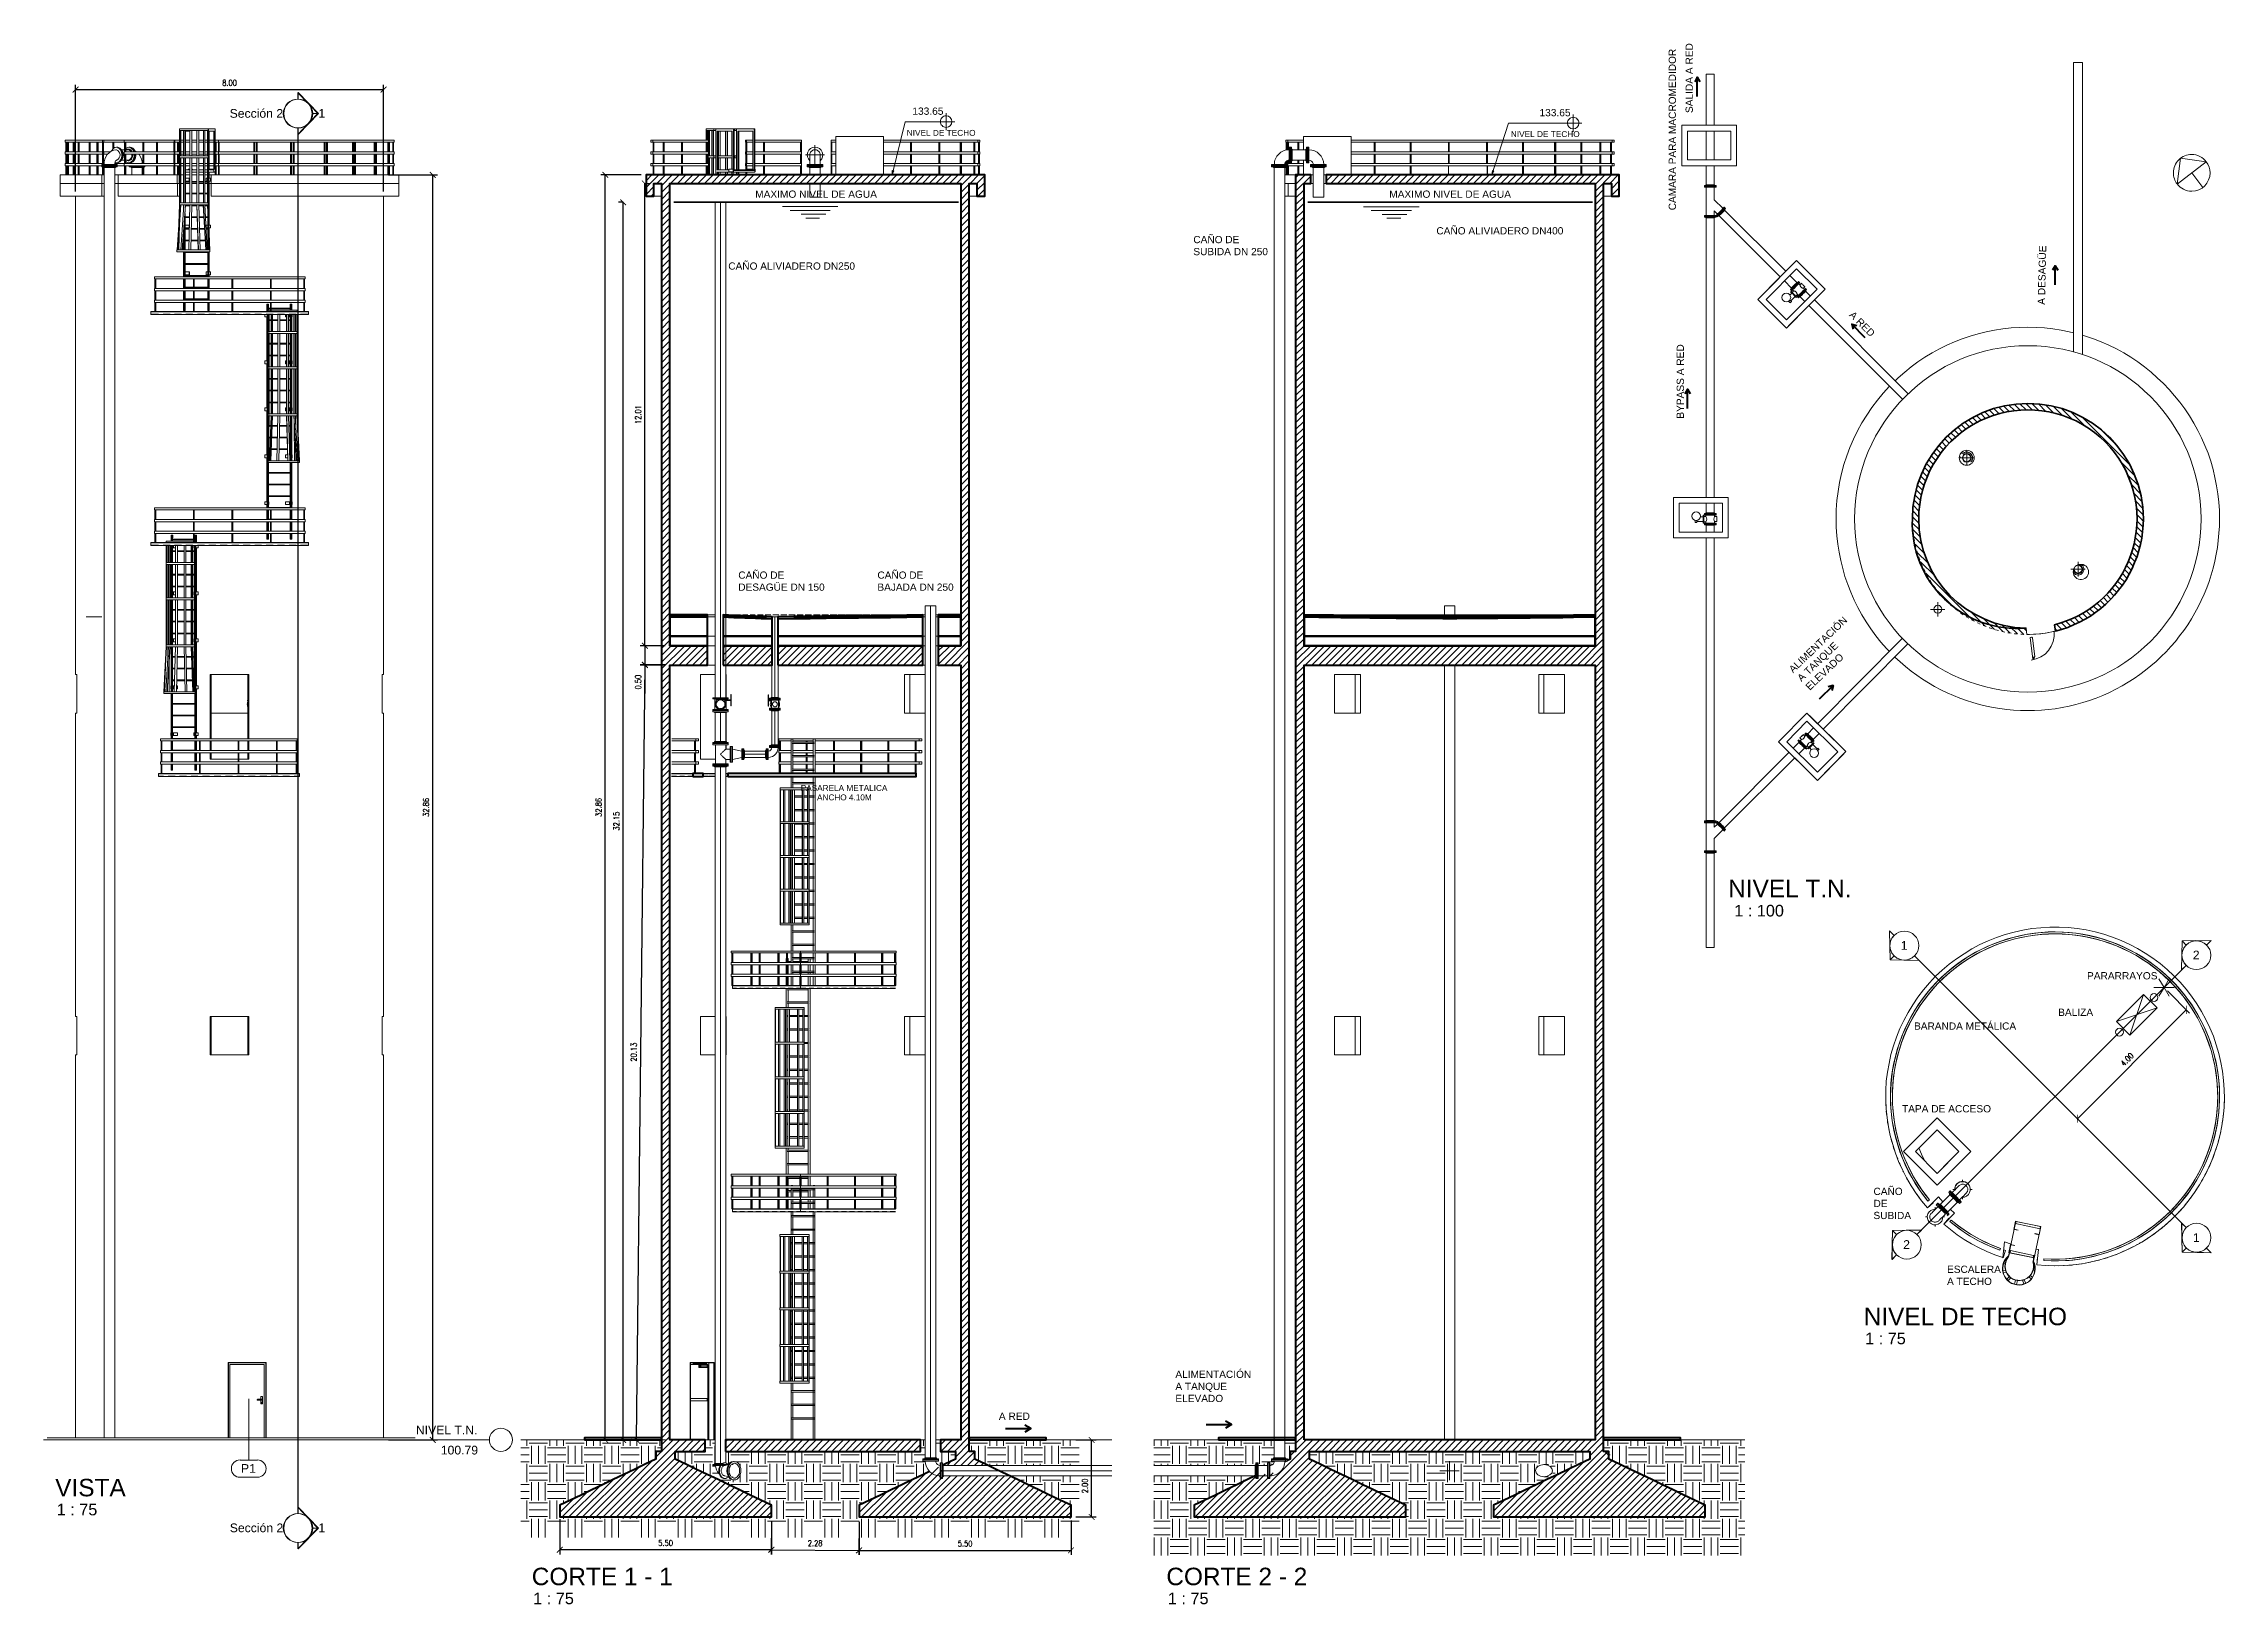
# Model space of a CAD drawing. Extents: x -187 to 52, y -9 to 65.
# Drawn here: x -4.6 to 52, y 10.7 to 51.2 of the extents above; entities that cross this region are included whole.
import ezdxf

# ---------------------------------------------------------------- set-up
doc = ezdxf.new("R2010")
doc.units = 0
doc.header["$MEASUREMENT"] = 0
for name, color, linetype in [('Cotas', 1, 'Continuous'), ('Hatch', 1, 'Continuous'), ('PDF3_Geometría', 7, 'Continuous'), ('PDF3_Texto', 7, 'Continuous')]:
    doc.layers.add(name, color=color, linetype=linetype)
doc.layers.add('PDF3_Rellenos sólidos', color=7, linetype='Continuous', true_color=0xffffff)
doc.styles.add('PDF Arial', font='arial.ttf')
doc.styles.add('ROMANS', font='ROMANS.SHX', dxfattribs={"width": 0.85})
doc.dimstyles.new('1.100', dxfattribs={"dimtxt": 0.15, "dimasz": 0.15, "dimexe": 0.12, "dimexo": 0.125, "dimgap": 0.1, "dimtad": 1, "dimzin": 0, "dimdsep": 46, "dimtxsty": 'ROMANS', "dimblk": 'ARCHTICK', "dimcen": 0.09, "dimclrd": 256, "dimclre": 256, "dimclrt": 2, "dimadec": 0, "dimazin": 0, "dimtfac": 1, "dimtofl": 0, "dimtmove": 0, "dimatfit": 3, "dimfxl": 10, "dimfxlon": 1, "dimtolj": 1, "dimtzin": 0, "dimarcsym": 0})

msp = doc.modelspace()

# ---------------------------------------------------------------- texts
at = {"layer": 'PDF3_Texto', "attachment_point": 7, "style": 'PDF Arial'}
for s, insert, char_height, rotation in [('CAMARA PARA MACROMEDIDOR', (37.804, 46.877), 0.18765, 90), ('SALIDA A RED', (38.243, 49.402), 0.18865, 90), ('A DESAGÜE', (47.389, 44.421), 0.1887, 88.6834), ('A RED', (42.286, 44.142), 0.1887, 315), ('BYPASS A RED', (38.012, 41.464), 0.18865, 90)]:
    msp.add_mtext(s, dxfattribs=dict(at, insert=insert, char_height=char_height, rotation=rotation))
for s, insert, char_height in [('Sección 2', (0.235, 49.277), 0.2263), ('1', (2.54, 49.281), 0.226), ('133.65', (17.968, 49.354), 0.1892), ('133.65', (34.257, 49.316), 0.1892), ('NIVEL DE TECHO', (17.822, 48.809), 0.15358), ('NIVEL DE TECHO', (33.514, 48.777), 0.15358), ('MAXIMO NIVEL DE AGUA', (13.886, 47.199), 0.18865), ('MAXIMO NIVEL DE AGUA', (30.355, 47.199), 0.18865), ('CAÑO ALIVIADERO DN400', (31.579, 46.247), 0.18803), ('CAÑO ALIVIADERO DN250', (13.187, 45.332), 0.18765), ('PASARELA METALICA', (15.07, 31.793), 0.15254), ('ANCHO 4.10M', (15.492, 31.549), 0.15254), ('NIVEL T.N.', (39.159, 29.034), 0.4535), ('1 : 100', (39.317, 28.53), 0.3019), ('1', (43.641, 27.669), 0.226), ('2', (51.228, 27.421), 0.226), ('PARARRAYOS', (48.479, 26.897), 0.1887), ('BALIZA', (47.73, 25.951), 0.1887), ('BARANDA METÁLICA', (43.987, 25.592), 0.18765), ('TAPA DE ACCESO', (43.673, 23.443), 0.18865), ('2', (43.705, 19.9), 0.226), ('1', (51.232, 20.081), 0.226), ('NIVEL DE TECHO', (42.679, 17.912), 0.45354), ('1 : 75', (42.717, 17.419), 0.3019), ('NIVEL T.N.', (5.073, 15.081), 0.2263), ('A RED', (20.215, 15.459), 0.1887), ('100.79', (5.72, 14.557), 0.2263), ('P1', (0.53, 14.084), 0.2263), ('VISTA', (-4.295, 13.467), 0.4535), ('1 : 75', (-4.257, 12.975), 0.3019), ('Sección 2', (0.239, 12.538), 0.2263), ('1', (2.54, 12.542), 0.226), ('CORTE 1 - 1', (8.082, 11.159), 0.45354), ('CORTE 2 - 2', (24.565, 11.159), 0.45354), ('1 : 75', (8.121, 10.667), 0.3019), ('1 : 75', (24.606, 10.667), 0.3019)]:
    msp.add_mtext(s, dxfattribs=dict(at, insert=insert, char_height=char_height))
at = {"layer": 'PDF3_Texto', "style": 'PDF Arial'}
for s, insert, char_height, width, attachment_point in [('CAÑO DE SUBIDA DN 250', (25.267, 45.707), 0.18765, 2.03779, 7), ('CAÑO DE DESAGÜE DN 150', (13.447, 36.992), 0.18765, 2.42236, 7), ('CAÑO DE BAJADA DN 250', (17.06, 36.992), 0.18765, 2.1381, 7), ('CAÑO DE SUBIDA', (42.933, 20.672), 0.18765, 0.65478, 7), ('ESCALERA A TECHO', (44.844, 18.961), 0.18765, 1.31795, 7), ('ALIMENTACIÓN A TANQUE ELEVADO', (24.8, 16.737), 0.18803, 1.7233, 1)]:
    msp.add_mtext(s, dxfattribs=dict(at, insert=insert, char_height=char_height, width=width, attachment_point=attachment_point))
at = {"layer": 'PDF3_Texto', "insert": (41.28, 34.392), "char_height": 0.18803, "width": 1.79448, "attachment_point": 7, "rotation": 43.6832, "style": 'PDF Arial'}
msp.add_mtext('ALIMENTACIÓN A TANQUE ELEVADO', dxfattribs=at)

# ---------------------------------------------------------------- blocks, each defined once
blk = doc.blocks.new('_ArchTick')
at = {"color": 0, "linetype": 'ByBlock', "const_width": 0.15}
blk.add_lwpolyline([(-0.5, -0.5), (0.5, 0.5)], dxfattribs=at)
blk = doc.blocks.new('*D4')
at = {"layer": 'Cotas', "lineweight": -2, "transparency": 16777216}
for p, q in [((14.307, 12.829), (14.301, 11.966)), ((16.586, 12.813), (16.58, 11.95)), ((14.302, 12.086), (16.581, 12.07))]:
    blk.add_line(p, q, dxfattribs=at)
at = {"layer": 'Defpoints', "color": 0, "transparency": 16777216}
for p in [(14.308, 12.954), (16.587, 12.938), (16.581, 12.07)]:
    blk.add_point(p, dxfattribs=at)
at = {"layer": 'Cotas', "lineweight": -2, "transparency": 16777216, "xscale": 0.15, "yscale": 0.15, "zscale": 0.15}
for p, rotation in [((14.302, 12.086), 179.6010107704302), ((16.581, 12.07), 359.6010107704302)]:
    blk.add_blockref('_ArchTick', p, dxfattribs=dict(at, rotation=rotation))
at = {"layer": 'Cotas', "color": 2, "transparency": 16777216, "insert": (15.443, 12.253), "char_height": 0.15, "attachment_point": 5, "rotation": 359.601, "style": 'ROMANS'}
blk.add_mtext('\\A1;2.28', dxfattribs=at)
blk = doc.blocks.new('*D5')
at = {"layer": 'Cotas', "lineweight": -2, "transparency": 16777216}
for p, q in [((16.587, 12.813), (16.587, 11.95)), ((22.089, 12.845), (22.089, 11.95)), ((16.587, 12.07), (22.089, 12.07))]:
    blk.add_line(p, q, dxfattribs=at)
at = {"layer": 'Defpoints', "color": 0, "transparency": 16777216}
for p in [(16.587, 12.938), (22.089, 12.97), (22.089, 12.07)]:
    blk.add_point(p, dxfattribs=at)
at = {"layer": 'Cotas', "lineweight": -2, "transparency": 16777216, "xscale": 0.15, "yscale": 0.15, "zscale": 0.15, "rotation": 180}
blk.add_blockref('_ArchTick', (16.587, 12.07), dxfattribs=at)
at = {"layer": 'Cotas', "lineweight": -2, "transparency": 16777216, "xscale": 0.15, "yscale": 0.15, "zscale": 0.15}
blk.add_blockref('_ArchTick', (22.089, 12.07), dxfattribs=at)
at = {"layer": 'Cotas', "color": 2, "transparency": 16777216, "insert": (19.338, 12.245), "char_height": 0.15, "attachment_point": 5, "style": 'ROMANS'}
blk.add_mtext('\\A1;5.50', dxfattribs=at)
blk = doc.blocks.new('*D6')
at = {"layer": 'Cotas', "lineweight": -2, "transparency": 16777216}
for p, q in [((8.809, 12.88), (8.809, 11.966)), ((14.308, 12.829), (14.308, 11.966)), ((14.308, 12.086), (8.809, 12.086))]:
    blk.add_line(p, q, dxfattribs=at)
at = {"layer": 'Defpoints', "color": 0, "transparency": 16777216}
for p in [(8.809, 13.005), (14.308, 12.954), (8.809, 12.086)]:
    blk.add_point(p, dxfattribs=at)
at = {"layer": 'Cotas', "lineweight": -2, "transparency": 16777216, "xscale": 0.15, "yscale": 0.15, "zscale": 0.15, "rotation": 180}
blk.add_blockref('_ArchTick', (8.809, 12.086), dxfattribs=at)
at = {"layer": 'Cotas', "lineweight": -2, "transparency": 16777216, "xscale": 0.15, "yscale": 0.15, "zscale": 0.15}
blk.add_blockref('_ArchTick', (14.308, 12.086), dxfattribs=at)
at = {"layer": 'Cotas', "color": 2, "transparency": 16777216, "insert": (11.559, 12.261), "char_height": 0.15, "attachment_point": 5, "style": 'ROMANS'}
blk.add_mtext('\\A1;5.50', dxfattribs=at)
blk = doc.blocks.new('*D7')
at = {"layer": 'Cotas', "lineweight": -2, "transparency": 16777216}
for p, q in [((22.214, 14.938), (22.745, 14.938)), ((22.625, 12.938), (22.625, 14.938)), ((22.214, 12.938), (22.745, 12.938))]:
    blk.add_line(p, q, dxfattribs=at)
at = {"layer": 'Defpoints', "color": 0, "transparency": 16777216}
for p in [(22.089, 14.938), (22.625, 14.938), (22.089, 12.938)]:
    blk.add_point(p, dxfattribs=at)
at = {"layer": 'Cotas', "lineweight": -2, "transparency": 16777216, "xscale": 0.15, "yscale": 0.15, "zscale": 0.15}
for p, rotation in [((22.625, 14.938), 90), ((22.625, 12.938), 270)]:
    blk.add_blockref('_ArchTick', p, dxfattribs=dict(at, rotation=rotation))
at = {"layer": 'Cotas', "color": 2, "transparency": 16777216, "insert": (22.45, 13.744), "char_height": 0.15, "attachment_point": 5, "rotation": 90, "style": 'ROMANS'}
blk.add_mtext('\\A1;2.00', dxfattribs=at)
blk = doc.blocks.new('*D8')
at = {"layer": 'Cotas', "lineweight": -2, "transparency": 16777216}
for p, q in [((11.545, 35.567), (10.9, 35.567)), ((11.02, 35.567), (11.02, 35.065)), ((11.545, 35.065), (10.9, 35.065)), ((11.02, 35.065), (11.02, 34.327))]:
    blk.add_line(p, q, dxfattribs=at)
at = {"layer": 'Defpoints', "color": 0, "transparency": 16777216}
for p in [(11.67, 35.567), (11.02, 35.065), (11.67, 35.065)]:
    blk.add_point(p, dxfattribs=at)
at = {"layer": 'Cotas', "lineweight": -2, "transparency": 16777216, "xscale": 0.15, "yscale": 0.15, "zscale": 0.15}
for p, rotation in [((11.02, 35.567), 90), ((11.02, 35.065), 270)]:
    blk.add_blockref('_ArchTick', p, dxfattribs=dict(at, rotation=rotation))
at = {"layer": 'Cotas', "color": 2, "transparency": 16777216, "insert": (10.845, 34.621), "char_height": 0.15, "attachment_point": 5, "rotation": 90, "style": 'ROMANS'}
blk.add_mtext('\\A1;0.50', dxfattribs=at)
blk = doc.blocks.new('*D9')
at = {"layer": 'Cotas', "lineweight": -2, "transparency": 16777216}
for p, q in [((11.02, 35.073), (10.794, 14.946)), ((11.551, 35.067), (10.9, 35.074)), ((11.326, 14.94), (10.674, 14.947))]:
    blk.add_line(p, q, dxfattribs=at)
at = {"layer": 'Defpoints', "color": 0, "transparency": 16777216}
for p in [(11.676, 35.065), (10.794, 14.946), (11.451, 14.938)]:
    blk.add_point(p, dxfattribs=at)
at = {"layer": 'Cotas', "lineweight": -2, "transparency": 16777216, "xscale": 0.15, "yscale": 0.15, "zscale": 0.15}
for p, rotation in [((11.02, 35.073), 89.3583863880292), ((10.794, 14.946), 269.3583863880292)]:
    blk.add_blockref('_ArchTick', p, dxfattribs=dict(at, rotation=rotation))
at = {"layer": 'Cotas', "color": 2, "transparency": 16777216, "insert": (10.732, 25.011), "char_height": 0.15, "attachment_point": 5, "rotation": 89.3584, "style": 'ROMANS'}
blk.add_mtext('\\A1;20.13', dxfattribs=at)
blk = doc.blocks.new('*D10')
at = {"layer": 'Cotas', "lineweight": -2, "transparency": 16777216}
for p, q in [((11.02, 47.573), (11.14, 47.573)), ((11.02, 35.567), (11.02, 47.573)), ((11.545, 35.567), (10.9, 35.567))]:
    blk.add_line(p, q, dxfattribs=at)
at = {"layer": 'Defpoints', "color": 0, "transparency": 16777216}
for p in [(10.936, 47.573), (11.02, 47.573), (11.67, 35.567)]:
    blk.add_point(p, dxfattribs=at)
at = {"layer": 'Cotas', "lineweight": -2, "transparency": 16777216, "xscale": 0.15, "yscale": 0.15, "zscale": 0.15}
for p, rotation in [((11.02, 47.573), 90), ((11.02, 35.567), 270)]:
    blk.add_blockref('_ArchTick', p, dxfattribs=dict(at, rotation=rotation))
at = {"layer": 'Cotas', "color": 2, "transparency": 16777216, "insert": (10.845, 41.57), "char_height": 0.15, "attachment_point": 5, "rotation": 90, "style": 'ROMANS'}
blk.add_mtext('\\A1;12.01', dxfattribs=at)
blk = doc.blocks.new('*D11')
at = {"layer": 'Cotas', "lineweight": -2, "transparency": 16777216}
for p, q in [((10.457, 47.085), (10.337, 47.085)), ((10.457, 14.938), (10.457, 47.085)), ((10.457, 14.938), (10.337, 14.938))]:
    blk.add_line(p, q, dxfattribs=at)
at = {"layer": 'Defpoints', "color": 0, "transparency": 16777216}
for p in [(10.457, 47.085), (10.457, 47.085), (10.457, 14.938)]:
    blk.add_point(p, dxfattribs=at)
at = {"layer": 'Cotas', "lineweight": -2, "transparency": 16777216, "xscale": 0.15, "yscale": 0.15, "zscale": 0.15}
for p, rotation in [((10.457, 47.085), 90), ((10.457, 14.938), 270)]:
    blk.add_blockref('_ArchTick', p, dxfattribs=dict(at, rotation=rotation))
at = {"layer": 'Cotas', "color": 2, "transparency": 16777216, "insert": (10.282, 31.011), "char_height": 0.15, "attachment_point": 5, "rotation": 90, "style": 'ROMANS'}
blk.add_mtext('\\A1;32.15', dxfattribs=at)
blk = doc.blocks.new('*D12')
at = {"layer": 'Cotas', "lineweight": -2, "transparency": 16777216}
for p, q in [((10.926, 47.796), (9.873, 47.796)), ((9.993, 14.938), (9.993, 47.796)), ((9.985, 14.938), (10.113, 14.938))]:
    blk.add_line(p, q, dxfattribs=at)
at = {"layer": 'Defpoints', "color": 0, "transparency": 16777216}
for p in [(9.993, 47.796), (11.051, 47.796), (9.86, 14.938)]:
    blk.add_point(p, dxfattribs=at)
at = {"layer": 'Cotas', "lineweight": -2, "transparency": 16777216, "xscale": 0.15, "yscale": 0.15, "zscale": 0.15}
for p, rotation in [((9.993, 47.796), 90), ((9.993, 14.938), 270)]:
    blk.add_blockref('_ArchTick', p, dxfattribs=dict(at, rotation=rotation))
at = {"layer": 'Cotas', "color": 2, "transparency": 16777216, "insert": (9.818, 31.367), "char_height": 0.15, "attachment_point": 5, "rotation": 90, "style": 'ROMANS'}
blk.add_mtext('\\A1;32.86', dxfattribs=at)
blk = doc.blocks.new('*D13')
at = {"layer": 'Cotas', "lineweight": -2, "transparency": 16777216}
for p, q in [((4.357, 47.796), (5.631, 47.796)), ((5.511, 14.938), (5.511, 47.796)), ((4.357, 14.938), (5.631, 14.938))]:
    blk.add_line(p, q, dxfattribs=at)
at = {"layer": 'Defpoints', "color": 0, "transparency": 16777216}
for p in [(4.232, 47.796), (5.511, 47.796), (4.232, 14.938)]:
    blk.add_point(p, dxfattribs=at)
at = {"layer": 'Cotas', "lineweight": -2, "transparency": 16777216, "xscale": 0.15, "yscale": 0.15, "zscale": 0.15}
for p, rotation in [((5.511, 47.796), 90), ((5.511, 14.938), 270)]:
    blk.add_blockref('_ArchTick', p, dxfattribs=dict(at, rotation=rotation))
at = {"layer": 'Cotas', "color": 2, "transparency": 16777216, "insert": (5.336, 31.367), "char_height": 0.15, "attachment_point": 5, "rotation": 90, "style": 'ROMANS'}
blk.add_mtext('\\A1;32.86', dxfattribs=at)
blk = doc.blocks.new('*D14')
at = {"layer": 'Cotas', "lineweight": -2, "transparency": 16777216}
for p, q in [((-3.768, 47.368), (-3.768, 50.131)), ((-3.768, 50.011), (4.232, 50.011)), ((4.232, 47.368), (4.232, 50.131))]:
    blk.add_line(p, q, dxfattribs=at)
at = {"layer": 'Defpoints', "color": 0, "transparency": 16777216}
for p in [(4.232, 50.011), (-3.768, 47.243), (4.232, 47.243)]:
    blk.add_point(p, dxfattribs=at)
at = {"layer": 'Cotas', "lineweight": -2, "transparency": 16777216, "xscale": 0.15, "yscale": 0.15, "zscale": 0.15, "rotation": 180}
blk.add_blockref('_ArchTick', (-3.768, 50.011), dxfattribs=at)
at = {"layer": 'Cotas', "lineweight": -2, "transparency": 16777216, "xscale": 0.15, "yscale": 0.15, "zscale": 0.15}
blk.add_blockref('_ArchTick', (4.232, 50.011), dxfattribs=at)
at = {"layer": 'Cotas', "color": 2, "transparency": 16777216, "insert": (0.232, 50.186), "char_height": 0.15, "attachment_point": 5, "style": 'ROMANS'}
blk.add_mtext('\\A1;8.00', dxfattribs=at)
blk = doc.blocks.new('*D15')
at = {"layer": 'Cotas', "lineweight": -2, "transparency": 16777216}
for p, q in [((48.229, 23.281), (51.058, 26.109)), ((50.568, 26.599), (51.142, 26.024)), ((47.739, 23.771), (48.314, 23.196))]:
    blk.add_line(p, q, dxfattribs=at)
at = {"layer": 'Defpoints', "color": 0, "transparency": 16777216}
for p in [(50.479, 26.688), (51.058, 26.109), (47.651, 23.859)]:
    blk.add_point(p, dxfattribs=at)
at = {"layer": 'Cotas', "lineweight": -2, "transparency": 16777216, "xscale": 0.15, "yscale": 0.15, "zscale": 0.15}
for p, rotation in [((51.058, 26.109), 45), ((48.229, 23.281), 225)]:
    blk.add_blockref('_ArchTick', p, dxfattribs=dict(at, rotation=rotation))
at = {"layer": 'Cotas', "color": 2, "transparency": 16777216, "insert": (49.52, 24.819), "char_height": 0.15, "attachment_point": 5, "rotation": 45, "style": 'ROMANS'}
blk.add_mtext('\\A1;4.00', dxfattribs=at)

# ---------------------------------------------------------------- dimensions: what is measured, and where the dimension line sits
at = {"layer": 'Cotas'}
for base, p1, p2, picture, middle in [((4.232, 50.011), (-3.768, 47.243), (4.232, 47.243), '*D14', (0.232, 50.186)), ((8.809, 12.086), (14.308, 12.954), (8.809, 13.005), '*D6', (11.559, 12.261)), ((22.089, 12.07), (16.587, 12.938), (22.089, 12.97), '*D5', (19.338, 12.245))]:
    dim = msp.add_linear_dim(base=base, p1=p1, p2=p2, dimstyle='1.100', dxfattribs=at)
    dim.commit()
    dim.dimension.update_dxf_attribs({"geometry": picture, "text_midpoint": middle})
for base, p1, p2, picture, middle in [((5.511, 47.796), (4.232, 14.938), (4.232, 47.796), '*D13', (5.336, 31.367)), ((9.993, 47.796), (9.86, 14.938), (11.051, 47.796), '*D12', (9.818, 31.367)), ((11.02, 47.573), (11.67, 35.567), (10.936, 47.573), '*D10', (10.845, 41.57)), ((10.457, 47.085), (10.457, 14.938), (10.457, 47.085), '*D11', (10.282, 31.011)), ((11.02, 35.065), (11.67, 35.567), (11.67, 35.065), '*D8', (10.845, 34.621))]:
    dim = msp.add_linear_dim(base=base, p1=p1, p2=p2, angle=90, dimstyle='1.100', dxfattribs=at)
    dim.commit()
    dim.dimension.update_dxf_attribs({"geometry": picture, "text_midpoint": middle})
for p1, p2, distance, picture, middle in [((11.676, 35.065), (11.451, 14.938), -0.656, '*D9', (10.732, 25.011)), ((47.651, 23.859), (50.479, 26.688), -0.818, '*D15', (49.52, 24.819)), ((14.308, 12.954), (16.587, 12.938), -0.868, '*D4', (15.443, 12.253))]:
    dim = msp.add_aligned_dim(p1=p1, p2=p2, distance=distance, dimstyle='1.100', dxfattribs=at)
    dim.commit()
    dim.dimension.update_dxf_attribs({"geometry": picture, "text_midpoint": middle})
dim = msp.add_linear_dim(base=(22.625, 14.938), p1=(22.089, 12.938), p2=(22.089, 14.938), angle=90, dimstyle='1.100', dxfattribs=at)
dim.commit()
dim.dimension.update_dxf_attribs({"geometry": '*D7', "text_midpoint": (22.625, 13.744), "dimtype": 160})

# ---------------------------------------------------------------- hatches: boundary and pattern name
at = {"layer": 'Hatch'}
h = msp.add_hatch(dxfattribs=at)
h.set_pattern_fill('ANSI31', color=256)
h.paths.add_polyline_path([(13.051, 35.065), (14.324, 35.065), (14.324, 35.567), (13.051, 35.567)], flags=17)
h.paths.add_polyline_path([(14.473, 35.065), (18.241, 35.065), (18.241, 35.567), (14.473, 35.567)], flags=17)
edge = h.paths.add_edge_path()
edge.add_line((18.416, 14.116), (18.254, 14.04))
edge.add_line((18.254, 14.04), (17.978, 13.907))
edge.add_line((17.978, 13.907), (17.698, 13.773))
edge.add_line((17.698, 13.773), (17.422, 13.64))
edge.add_line((17.422, 13.64), (17.143, 13.507))
edge.add_line((17.143, 13.507), (16.866, 13.373))
edge.add_line((16.866, 13.373), (16.587, 13.24))
edge.add_line((16.587, 13.24), (16.587, 12.938))
edge.add_line((16.587, 12.938), (22.089, 12.938))
edge.add_line((22.089, 12.938), (22.089, 13.24))
edge.add_line((22.089, 13.24), (21.809, 13.373))
edge.add_line((21.809, 13.373), (21.533, 13.507))
edge.add_line((21.533, 13.507), (21.254, 13.64))
edge.add_line((21.254, 13.64), (20.978, 13.773))
edge.add_line((20.978, 13.773), (20.501, 14.002))
edge.add_line((20.501, 14.002), (18.768, 14))
edge.add_line((18.768, 14), (18.768, 14.275))
edge.add_line((18.768, 14.275), (19.932, 14.275))
edge.add_line((19.932, 14.275), (19.587, 14.44))
edge.add_line((19.587, 14.44), (19.587, 14.64))
edge.add_line((19.587, 14.64), (19.447, 14.64))
edge.add_line((19.447, 14.64), (19.447, 14.938))
edge.add_line((19.447, 14.938), (19.447, 47.573))
edge.add_line((19.447, 47.573), (19.647, 47.573))
edge.add_line((19.647, 47.573), (19.647, 47.243))
edge.add_line((19.647, 47.243), (19.847, 47.243))
edge.add_line((19.847, 47.243), (19.847, 47.573))
edge.add_line((19.847, 47.573), (19.847, 47.796))
edge.add_line((19.847, 47.796), (11.051, 47.796))
edge.add_line((11.051, 47.796), (11.051, 47.573))
edge.add_line((11.051, 47.573), (11.051, 47.243))
edge.add_line((11.051, 47.243), (11.251, 47.243))
edge.add_line((11.251, 47.243), (11.251, 47.573))
edge.add_line((11.251, 47.573), (11.451, 47.573))
edge.add_line((11.451, 47.573), (11.451, 14.938))
edge.add_line((11.451, 14.938), (11.451, 14.64))
edge.add_line((11.451, 14.64), (11.308, 14.64))
edge.add_line((11.308, 14.64), (11.308, 14.44))
edge.add_line((11.308, 14.44), (11.032, 14.307))
edge.add_line((11.032, 14.307), (10.752, 14.173))
edge.add_line((10.752, 14.173), (10.476, 14.04))
edge.add_line((10.476, 14.04), (10.197, 13.907))
edge.add_line((10.197, 13.907), (9.92, 13.773))
edge.add_line((9.92, 13.773), (9.644, 13.64))
edge.add_line((9.644, 13.64), (9.365, 13.507))
edge.add_line((9.365, 13.507), (9.089, 13.373))
edge.add_line((9.089, 13.373), (8.809, 13.24))
edge.add_line((8.809, 13.24), (8.809, 12.938))
edge.add_line((8.809, 12.938), (14.308, 12.938))
edge.add_line((14.308, 12.938), (14.308, 13.24))
edge.add_line((14.308, 13.24), (14.032, 13.373))
edge.add_line((14.032, 13.373), (13.752, 13.507))
edge.add_line((13.752, 13.507), (13.476, 13.64))
edge.add_line((13.476, 13.64), (13.197, 13.773))
edge.add_line((13.197, 13.773), (12.92, 13.907))
edge.add_line((12.92, 13.907), (12.641, 14.04))
edge.add_line((12.641, 14.04), (12.365, 14.173))
edge.add_line((12.365, 14.173), (12.086, 14.307))
edge.add_line((12.086, 14.307), (11.809, 14.44))
edge.add_line((11.809, 14.44), (11.809, 14.64))
edge.add_line((11.809, 14.64), (12.587, 14.64))
edge.add_line((12.587, 14.64), (12.587, 14.938))
edge.add_line((12.587, 14.938), (11.67, 14.938))
edge.add_line((11.67, 14.938), (11.67, 35.065))
edge.add_line((11.67, 35.065), (12.651, 35.065))
edge.add_line((12.651, 35.065), (12.651, 35.567))
edge.add_line((12.651, 35.567), (11.67, 35.567))
edge.add_line((11.67, 35.567), (11.67, 47.573))
edge.add_line((11.67, 47.573), (19.228, 47.573))
edge.add_line((19.228, 47.573), (19.228, 35.567))
edge.add_line((19.228, 35.567), (18.641, 35.567))
edge.add_line((18.641, 35.567), (18.641, 35.065))
edge.add_line((18.641, 35.065), (19.228, 35.065))
edge.add_line((19.228, 35.065), (19.228, 14.938))
edge.add_line((19.228, 14.938), (18.701, 14.938))
edge.add_line((18.701, 14.938), (18.701, 14.64))
edge.add_line((18.701, 14.64), (19.089, 14.64))
edge.add_line((19.089, 14.64), (19.089, 14.44))
edge.add_line((19.089, 14.44), (18.809, 14.307))
edge.add_line((18.809, 14.307), (18.768, 14.288))
h = msp.add_hatch(dxfattribs=at)
h.set_pattern_fill('ANSI31', color=256)
h.paths.add_polyline_path([(28.143, 14.938), (28.143, 35.065), (35.701, 35.065), (35.701, 14.938)], flags=16)
edge = h.paths.add_edge_path()
edge.add_line((27.53, 14.116), (26.873, 14.005))
edge.add_line((26.873, 14.005), (26.397, 13.773))
edge.add_line((26.397, 13.773), (26.117, 13.64))
edge.add_line((26.117, 13.64), (25.841, 13.507))
edge.add_line((25.841, 13.507), (25.562, 13.373))
edge.add_line((25.562, 13.373), (25.286, 13.24))
edge.add_line((25.286, 13.24), (25.286, 12.938))
edge.add_line((25.286, 12.938), (30.784, 12.938))
edge.add_line((30.784, 12.938), (30.784, 13.24))
edge.add_line((30.784, 13.24), (30.505, 13.373))
edge.add_line((30.505, 13.373), (30.228, 13.507))
edge.add_line((30.228, 13.507), (29.949, 13.64))
edge.add_line((29.949, 13.64), (29.673, 13.773))
edge.add_line((29.673, 13.773), (29.393, 13.907))
edge.add_line((29.393, 13.907), (29.117, 14.04))
edge.add_line((29.117, 14.04), (28.838, 14.173))
edge.add_line((28.838, 14.173), (28.562, 14.307))
edge.add_line((28.562, 14.307), (28.282, 14.44))
edge.add_line((28.282, 14.44), (28.282, 14.64))
edge.add_line((28.282, 14.64), (35.562, 14.64))
edge.add_line((35.562, 14.64), (35.562, 14.44))
edge.add_line((35.562, 14.44), (35.286, 14.307))
edge.add_line((35.286, 14.307), (35.006, 14.173))
edge.add_line((35.006, 14.173), (34.73, 14.04))
edge.add_line((34.73, 14.04), (34.451, 13.907))
edge.add_line((34.451, 13.907), (34.174, 13.773))
edge.add_line((34.174, 13.773), (33.895, 13.64))
edge.add_line((33.895, 13.64), (33.619, 13.507))
edge.add_line((33.619, 13.507), (33.34, 13.373))
edge.add_line((33.34, 13.373), (33.063, 13.24))
edge.add_line((33.063, 13.24), (33.063, 12.938))
edge.add_line((33.063, 12.938), (38.562, 12.938))
edge.add_line((38.562, 12.938), (38.562, 13.24))
edge.add_line((38.562, 13.24), (38.286, 13.373))
edge.add_line((38.286, 13.373), (38.006, 13.507))
edge.add_line((38.006, 13.507), (37.73, 13.64))
edge.add_line((37.73, 13.64), (37.451, 13.773))
edge.add_line((37.451, 13.773), (37.174, 13.907))
edge.add_line((37.174, 13.907), (36.895, 14.04))
edge.add_line((36.895, 14.04), (36.619, 14.173))
edge.add_line((36.619, 14.173), (36.34, 14.307))
edge.add_line((36.34, 14.307), (36.063, 14.44))
edge.add_line((36.063, 14.44), (36.063, 14.64))
edge.add_line((36.063, 14.64), (35.924, 14.64))
edge.add_line((35.924, 14.64), (35.924, 14.938))
edge.add_line((35.924, 14.938), (35.924, 47.573))
edge.add_line((35.924, 47.573), (36.124, 47.573))
edge.add_line((36.124, 47.573), (36.124, 47.243))
edge.add_line((36.124, 47.243), (36.324, 47.243))
edge.add_line((36.324, 47.243), (36.324, 47.573))
edge.add_line((36.324, 47.573), (36.324, 47.796))
edge.add_line((36.324, 47.796), (28.72, 47.796))
edge.add_line((28.72, 47.796), (28.72, 47.573))
edge.add_line((28.72, 47.573), (35.701, 47.573))
edge.add_line((35.701, 47.573), (35.701, 35.567))
edge.add_line((35.701, 35.567), (28.143, 35.567))
edge.add_line((28.143, 35.567), (28.143, 47.573))
edge.add_line((28.143, 47.573), (28.32, 47.573))
edge.add_line((28.32, 47.573), (28.32, 47.796))
edge.add_line((28.32, 47.796), (27.924, 47.796))
edge.add_line((27.924, 47.796), (27.924, 47.573))
edge.add_line((27.924, 47.573), (27.924, 14.938))
edge.add_line((27.924, 14.938), (27.924, 14.64))
edge.add_line((27.924, 14.64), (27.784, 14.64))
edge.add_line((27.784, 14.64), (27.784, 14.44))
edge.add_line((27.784, 14.44), (27.657, 14.38))
h = msp.add_hatch(dxfattribs=at)
h.set_pattern_fill('ANSI31', color=256)
h.paths.add_polyline_path([(13.117, 14.64), (18.181, 14.64), (18.181, 14.938), (13.117, 14.938)])

# ---------------------------------------------------------------- linework, layer by layer
at = {"layer": 'PDF3_Geometría', "lineweight": 9}
for points in [[(38.59, 50.415), (38.59, 49.085), (37.952, 49.085), (37.952, 48.034), (38.59, 48.034), (38.59, 47.535)], [(38.797, 47.535), (38.797, 48.034), (39.378, 48.034), (39.378, 49.085), (38.797, 49.085), (38.797, 50.415)], [(48.124, 50.716), (48.124, 43.199)], [(48.362, 43.129), (48.362, 50.716)], [(2.016, 12.275), (2.016, 12.107), (2.543, 12.65), (2.016, 13.192), (2.016, 13.024), (2.016, 49.015), (2.016, 48.843), (2.543, 49.389), (2.016, 49.932), (2.016, 49.764)], [(-3.768, 47.688), (-3.768, 49.25), (-3.768, 49.427)], [(4.232, 47.688), (4.232, 49.25), (4.232, 49.427)], [(18.844, 48.954), (18.844, 49.402)], [(35.13, 48.913), (35.13, 49.364)], [(17.441, 47.796), (17.784, 49.177), (18.844, 49.177)], [(19.07, 49.177), (17.793, 49.177)], [(33.022, 47.796), (33.454, 49.138), (35.13, 49.138)], [(35.355, 49.138), (34.082, 49.138)], [(38.59, 48.935), (38.59, 48.183)], [(38.797, 48.183), (38.797, 48.935)], [(51.2, 47.846), (51.486, 47.465)], [(38.803, 47.535), (38.806, 47.535), (38.803, 47.535), (38.793, 47.535), (38.774, 47.535), (38.749, 47.535), (38.724, 47.535), (38.692, 47.535), (38.663, 47.535), (38.635, 47.535), (38.613, 47.535), (38.593, 47.535), (38.584, 47.535), (38.578, 47.535), (38.578, 47.519), (38.559, 47.519), (38.546, 47.519), (38.543, 47.519), (38.543, 47.497), (38.543, 47.475)], [(38.543, 47.519), (38.546, 47.519), (38.559, 47.519), (38.581, 47.519), (38.606, 47.519), (38.641, 47.519), (38.676, 47.519), (38.711, 47.519), (38.746, 47.519), (38.781, 47.519), (38.806, 47.519), (38.828, 47.519), (38.841, 47.519), (38.844, 47.519), (38.841, 47.519), (38.828, 47.519), (38.806, 47.519), (38.806, 47.535)], [(38.581, 47.475), (38.559, 47.475), (38.546, 47.475), (38.543, 47.475), (38.546, 47.475), (38.559, 47.475), (38.581, 47.475), (38.606, 47.475), (38.641, 47.475), (38.676, 47.475), (38.711, 47.475), (38.746, 47.475), (38.781, 47.475), (38.806, 47.475), (38.828, 47.475), (38.841, 47.475), (38.844, 47.475), (38.844, 47.497), (38.841, 47.497), (38.828, 47.497), (38.809, 47.497), (38.816, 47.497), (38.809, 47.497), (38.8, 47.497), (38.781, 47.497), (38.755, 47.497), (38.724, 47.497), (38.692, 47.497), (38.663, 47.497), (38.632, 47.497), (38.606, 47.497), (38.587, 47.497), (38.578, 47.497), (38.571, 47.497), (38.578, 47.497), (38.559, 47.497), (38.546, 47.497), (38.543, 47.497), (38.546, 47.497), (38.559, 47.497), (38.581, 47.497), (38.606, 47.497), (38.641, 47.497), (38.676, 47.497), (38.711, 47.497), (38.746, 47.497), (38.781, 47.497), (38.806, 47.497), (38.828, 47.497), (38.841, 47.497), (38.844, 47.497), (38.844, 47.519)], [(38.543, 47.497), (38.546, 47.497), (38.559, 47.497), (38.578, 47.497)], [(38.809, 47.497), (38.828, 47.497), (38.841, 47.497), (38.844, 47.497), (38.841, 47.497), (38.828, 47.497), (38.806, 47.497), (38.781, 47.497), (38.746, 47.497), (38.711, 47.497), (38.676, 47.497), (38.641, 47.497), (38.606, 47.497), (38.581, 47.497), (38.559, 47.497), (38.546, 47.497), (38.543, 47.497)], [(38.809, 47.497), (38.816, 47.497), (38.809, 47.497), (38.8, 47.497), (38.781, 47.497), (38.755, 47.497), (38.724, 47.497), (38.692, 47.497), (38.663, 47.497), (38.632, 47.497), (38.606, 47.497), (38.587, 47.497), (38.578, 47.497), (38.571, 47.497), (38.578, 47.497)], [(38.584, 47.535), (38.578, 47.535)], [(38.806, 47.519), (38.803, 47.519), (38.793, 47.519), (38.774, 47.519), (38.749, 47.519), (38.724, 47.519), (38.692, 47.519), (38.663, 47.519), (38.635, 47.519), (38.613, 47.519), (38.593, 47.519), (38.584, 47.519), (38.578, 47.519)], [(38.59, 47.475), (38.59, 46.742)], [(39.025, 46.919), (38.797, 47.151), (38.797, 47.475)], [(38.806, 47.475), (38.828, 47.475), (38.841, 47.475), (38.844, 47.475)], [(38.59, 46.681), (38.59, 39.418), (37.736, 39.418), (37.736, 38.367), (38.59, 38.367), (38.59, 31.031)], [(38.816, 46.719), (38.809, 46.719), (38.816, 46.719), (38.809, 46.719), (38.8, 46.719), (38.781, 46.719), (38.755, 46.719), (38.724, 46.719), (38.692, 46.719), (38.663, 46.719), (38.632, 46.719), (38.606, 46.719), (38.587, 46.719), (38.578, 46.719), (38.571, 46.719), (38.578, 46.719), (38.559, 46.719), (38.546, 46.719), (38.543, 46.719), (38.546, 46.719), (38.559, 46.719), (38.581, 46.719), (38.606, 46.719), (38.641, 46.719), (38.676, 46.719), (38.711, 46.719), (38.746, 46.719), (38.781, 46.719), (38.806, 46.719), (38.828, 46.719), (38.841, 46.719), (38.844, 46.719), (38.844, 46.742), (38.86, 46.726), (38.863, 46.729), (38.873, 46.738), (38.886, 46.751), (38.882, 46.748), (38.886, 46.751), (38.895, 46.758), (38.908, 46.773), (38.927, 46.789), (38.946, 46.811), (38.968, 46.834), (38.99, 46.856), (39.013, 46.875), (39.028, 46.894), (39.044, 46.907), (39.051, 46.916), (39.054, 46.919)], [(38.543, 46.742), (38.543, 46.719)], [(38.581, 46.742), (38.559, 46.742), (38.546, 46.742), (38.543, 46.742), (38.546, 46.742), (38.559, 46.742), (38.581, 46.742), (38.606, 46.742), (38.641, 46.742), (38.676, 46.742), (38.711, 46.742), (38.746, 46.742), (38.781, 46.742), (38.806, 46.742), (38.828, 46.742), (38.841, 46.742), (38.844, 46.742), (38.841, 46.742), (38.828, 46.742), (38.806, 46.742)], [(38.543, 46.716), (38.543, 46.697)], [(38.844, 46.716), (38.841, 46.716), (38.828, 46.716), (38.806, 46.716), (38.781, 46.716), (38.746, 46.716), (38.711, 46.716), (38.676, 46.716), (38.641, 46.716), (38.606, 46.716), (38.581, 46.716), (38.559, 46.716), (38.546, 46.716), (38.543, 46.716), (38.546, 46.716), (38.559, 46.716), (38.578, 46.716), (38.571, 46.716), (38.578, 46.716), (38.587, 46.716), (38.606, 46.716), (38.632, 46.716), (38.663, 46.716), (38.692, 46.716), (38.724, 46.716), (38.755, 46.716), (38.781, 46.716), (38.8, 46.716), (38.809, 46.716), (38.816, 46.716)], [(38.844, 46.697), (38.841, 46.697), (38.828, 46.697), (38.806, 46.697), (38.781, 46.697), (38.746, 46.697), (38.711, 46.697), (38.676, 46.697), (38.641, 46.697), (38.606, 46.697), (38.581, 46.697), (38.559, 46.697), (38.546, 46.697), (38.543, 46.697), (38.546, 46.697), (38.559, 46.697), (38.578, 46.697), (38.578, 46.681)], [(38.571, 46.719), (38.571, 46.716)], [(38.584, 46.681), (38.578, 46.681), (38.584, 46.681), (38.593, 46.681), (38.613, 46.681), (38.635, 46.681), (38.663, 46.681), (38.692, 46.681), (38.724, 46.681), (38.749, 46.681), (38.774, 46.681), (38.793, 46.681), (38.803, 46.681), (38.806, 46.681), (38.806, 46.697), (38.828, 46.697), (38.841, 46.697), (38.844, 46.697), (38.844, 46.716), (38.841, 46.716), (38.828, 46.716), (38.809, 46.716), (38.816, 46.716), (38.816, 46.719), (38.809, 46.719), (38.828, 46.719), (38.841, 46.719), (38.844, 46.719)], [(38.578, 46.697), (38.584, 46.697), (38.593, 46.697), (38.613, 46.697), (38.635, 46.697), (38.663, 46.697), (38.692, 46.697), (38.724, 46.697), (38.749, 46.697), (38.774, 46.697), (38.793, 46.697), (38.803, 46.697), (38.806, 46.697)], [(38.79, 46.742), (38.797, 46.742), (38.797, 46.862), (38.879, 46.777)], [(38.797, 31.031), (38.797, 38.367), (39.162, 38.367), (39.162, 39.418), (38.797, 39.418), (38.797, 46.681)], [(38.803, 46.681), (38.806, 46.681)], [(38.873, 46.767), (38.857, 46.754), (38.847, 46.745), (38.844, 46.742), (38.847, 46.745), (38.857, 46.754), (38.873, 46.767), (38.892, 46.789), (38.914, 46.811), (38.94, 46.837), (38.965, 46.862), (38.99, 46.888), (39.013, 46.91), (39.032, 46.929), (39.047, 46.945), (39.057, 46.954), (39.06, 46.958), (39.057, 46.954), (39.047, 46.945), (39.032, 46.929)], [(38.889, 46.751), (38.895, 46.758), (38.908, 46.77), (38.927, 46.789), (38.946, 46.808), (38.968, 46.831), (38.99, 46.853), (39.013, 46.875), (39.032, 46.894), (39.044, 46.907), (39.054, 46.916), (39.054, 46.919), (39.051, 46.916), (39.063, 46.929), (39.073, 46.938), (39.076, 46.942), (39.073, 46.938), (39.063, 46.929), (39.047, 46.913), (39.028, 46.894), (39.006, 46.872), (38.981, 46.846), (38.955, 46.821), (38.93, 46.796), (38.908, 46.773), (38.889, 46.754), (38.873, 46.738), (38.863, 46.729), (38.86, 46.726)], [(38.886, 46.748), (38.873, 46.738), (38.866, 46.729), (38.863, 46.726), (38.866, 46.729), (38.873, 46.738), (38.889, 46.751), (38.908, 46.77), (38.93, 46.792), (38.955, 46.818), (38.984, 46.846), (39.006, 46.869), (39.032, 46.894), (39.051, 46.913), (39.063, 46.926), (39.073, 46.935), (39.076, 46.938)], [(38.863, 46.726), (38.876, 46.71)], [(39.092, 46.926), (39.089, 46.923), (39.079, 46.913), (39.066, 46.897), (39.044, 46.878), (39.022, 46.856), (38.997, 46.831), (38.971, 46.805), (38.946, 46.78), (38.924, 46.754), (38.905, 46.735), (38.889, 46.723), (38.879, 46.713), (38.876, 46.71), (38.879, 46.713), (38.889, 46.723), (38.905, 46.735), (38.914, 46.726)], [(38.882, 46.748), (38.882, 46.745)], [(38.886, 46.748), (38.882, 46.745), (38.886, 46.748)], [(38.905, 46.735), (38.908, 46.738), (38.914, 46.748), (38.927, 46.761), (38.943, 46.777), (38.965, 46.796), (38.984, 46.818), (39.006, 46.837), (39.025, 46.856), (39.041, 46.875), (39.054, 46.888), (39.063, 46.894), (39.066, 46.897)], [(38.917, 46.729), (38.914, 46.726), (38.917, 46.729), (38.924, 46.735), (38.936, 46.748), (38.955, 46.767), (38.974, 46.786), (38.993, 46.805), (39.016, 46.827), (39.035, 46.846), (39.051, 46.862), (39.066, 46.875), (39.073, 46.885), (39.076, 46.888), (39.066, 46.897), (39.079, 46.913), (39.089, 46.923), (39.092, 46.926), (39.076, 46.938), (39.073, 46.935), (39.063, 46.926), (39.054, 46.916)], [(38.924, 46.735), (40.511, 45.145), (39.93, 44.558), (40.676, 43.818), (41.254, 44.402), (43.689, 41.967)], [(39.076, 46.942), (39.06, 46.958)], [(43.835, 42.113), (41.397, 44.548), (41.679, 44.831), (40.933, 45.57), (40.657, 45.291), (39.066, 46.878)], [(39.073, 46.885), (39.076, 46.888)], [(40.619, 45.04), (40.8, 44.856)], [(40.943, 45.002), (40.762, 45.186)], [(40.774, 44.811), (40.79, 44.796)], [(40.917, 44.643), (40.93, 44.634), (40.936, 44.627), (40.94, 44.624), (40.936, 44.627), (40.93, 44.634), (40.917, 44.643), (40.901, 44.659), (40.886, 44.678), (40.866, 44.697), (40.847, 44.716), (40.828, 44.732), (40.816, 44.748), (40.803, 44.761), (40.797, 44.767), (40.793, 44.77), (40.781, 44.758), (40.781, 44.754), (40.79, 44.748)], [(40.905, 44.631), (40.917, 44.621), (40.924, 44.611), (40.927, 44.608), (40.924, 44.611), (40.917, 44.621), (40.905, 44.631), (40.889, 44.646), (40.873, 44.665), (40.854, 44.685), (40.835, 44.704), (40.816, 44.719), (40.8, 44.735), (40.79, 44.748), (40.781, 44.754), (40.781, 44.758)], [(40.793, 44.853), (40.79, 44.85), (40.793, 44.853), (40.803, 44.859), (40.816, 44.872), (40.832, 44.888), (40.851, 44.91), (40.873, 44.929), (40.892, 44.951), (40.911, 44.97), (40.93, 44.986), (40.943, 44.999), (40.949, 45.008), (40.952, 45.011), (40.949, 45.008)], [(40.79, 44.85), (40.8, 44.837)], [(40.793, 44.799), (40.806, 44.783)], [(40.816, 44.748), (40.803, 44.761), (40.797, 44.767), (40.793, 44.77)], [(41, 44.977), (41.009, 44.989), (41.016, 44.996), (41.019, 44.996), (41.016, 44.996), (41.009, 44.989), (41, 44.977), (40.981, 44.961), (40.962, 44.938), (40.936, 44.916), (40.911, 44.891), (40.886, 44.865), (40.863, 44.84), (40.841, 44.821), (40.825, 44.802), (40.813, 44.789), (40.806, 44.786), (40.806, 44.783), (40.806, 44.786), (40.813, 44.789), (40.825, 44.802)], [(40.832, 44.811), (40.857, 44.786), (40.819, 44.745)], [(40.857, 44.786), (40.86, 44.786), (40.863, 44.783), (40.866, 44.783), (40.876, 44.78), (40.886, 44.777), (40.895, 44.773), (40.905, 44.767), (40.914, 44.761), (40.924, 44.754), (40.93, 44.745), (40.936, 44.735), (40.943, 44.723), (40.946, 44.713), (40.949, 44.707), (40.952, 44.697), (40.952, 44.691), (40.955, 44.688)], [(40.962, 44.999), (40.952, 44.989), (40.94, 44.977), (40.924, 44.961), (40.905, 44.942), (40.882, 44.919), (40.908, 44.945), (40.933, 44.97), (40.952, 44.989), (40.971, 45.008), (40.984, 45.021), (40.987, 45.027), (40.99, 45.027), (40.987, 45.027)], [(40.987, 45.024), (40.984, 45.021), (40.971, 45.008), (40.962, 44.999), (40.952, 45.011)], [(40.971, 44.656), (40.962, 44.643), (40.955, 44.637), (40.952, 44.637), (40.955, 44.637), (40.962, 44.643), (40.971, 44.656), (40.99, 44.672), (41.009, 44.694), (41.035, 44.716), (41.06, 44.742), (41.086, 44.767), (41.108, 44.792), (41.13, 44.811), (41.146, 44.831), (41.159, 44.84), (41.165, 44.846), (41.159, 44.84), (41.146, 44.831)], [(41.098, 44.751), (41.117, 44.77), (41.133, 44.789), (41.149, 44.802), (41.155, 44.811), (41.159, 44.815), (41.155, 44.811), (41.162, 44.815), (41.174, 44.827), (41.181, 44.834), (41.174, 44.827), (41.162, 44.815), (41.146, 44.799), (41.124, 44.777), (41.098, 44.754), (41.073, 44.729), (41.047, 44.7), (41.025, 44.678), (41.003, 44.656), (40.987, 44.64), (40.974, 44.627), (40.968, 44.621), (40.974, 44.627), (40.987, 44.64), (40.99, 44.643), (40.987, 44.643), (40.99, 44.643), (41, 44.653), (41.013, 44.665), (41.032, 44.685), (41.051, 44.707), (41.073, 44.729), (41.095, 44.751)], [(41.181, 44.783), (41.171, 44.792), (41.178, 44.802), (41.19, 44.811), (41.197, 44.818), (41.197, 44.821), (41.197, 44.818), (41.19, 44.811), (41.178, 44.802), (41.162, 44.783), (41.14, 44.761), (41.114, 44.738), (41.089, 44.713), (41.063, 44.688), (41.038, 44.662), (41.019, 44.64), (41, 44.624), (40.99, 44.611), (40.984, 44.605), (40.981, 44.605), (40.984, 44.605), (40.987, 44.611)], [(41.006, 45.011), (40.99, 45.027)], [(41.14, 44.821), (41.111, 44.85), (41.149, 44.891), (41.149, 44.894), (41.143, 44.897), (41.136, 44.904), (41.127, 44.913), (41.117, 44.926), (41.105, 44.935), (41.095, 44.948), (41.082, 44.958), (41.073, 44.967), (41.066, 44.973), (41.063, 44.98), (41.06, 44.98), (41.022, 44.938), (40.99, 44.97)], [(40.99, 44.611), (41, 44.624), (41.009, 44.631), (41.013, 44.634), (41.019, 44.643), (41.032, 44.656), (41.047, 44.672), (41.07, 44.691), (41.089, 44.713), (41.111, 44.732), (41.127, 44.751)], [(41.019, 44.996), (41.003, 45.008)], [(41.178, 44.78), (41.181, 44.783), (41.178, 44.78), (41.168, 44.773), (41.155, 44.761), (41.14, 44.742), (41.12, 44.723), (41.098, 44.704), (41.079, 44.681), (41.06, 44.662), (41.041, 44.646), (41.028, 44.631), (41.022, 44.624), (41.019, 44.621), (41.022, 44.624)], [(41.111, 44.85), (41.108, 44.85), (41.105, 44.853), (41.098, 44.853), (41.092, 44.856), (41.082, 44.859), (41.076, 44.865), (41.066, 44.872), (41.057, 44.878), (41.047, 44.885), (41.041, 44.894), (41.035, 44.904), (41.028, 44.913), (41.025, 44.923), (41.025, 44.929), (41.022, 44.935), (41.022, 44.938)], [(41.146, 44.894), (41.143, 44.897), (41.136, 44.904), (41.127, 44.913), (41.117, 44.926), (41.105, 44.935), (41.095, 44.948), (41.082, 44.958), (41.073, 44.967), (41.066, 44.973), (41.063, 44.98)], [(41.13, 44.751), (41.146, 44.77), (41.159, 44.783), (41.168, 44.789), (41.171, 44.792)], [(41.178, 44.834), (41.165, 44.846)], [(41.292, 44.653), (41.171, 44.773)], [(41.197, 44.821), (41.181, 44.834)], [(40.809, 44.726), (40.759, 44.675)], [(40.762, 44.548), (40.771, 44.542), (40.784, 44.529), (40.793, 44.519), (40.8, 44.513), (40.803, 44.51), (40.8, 44.513), (40.793, 44.519), (40.784, 44.529), (40.895, 44.64)], [(40.768, 44.475), (40.803, 44.51)], [(40.79, 44.745), (40.8, 44.735)], [(40.914, 44.646), (40.955, 44.688), (40.981, 44.662)], [(40.927, 44.608), (40.94, 44.624)], [(40.952, 44.637), (40.968, 44.621), (40.981, 44.605)], [(40.987, 44.643), (40.987, 44.64)], [(41.009, 44.631), (41.019, 44.621)], [(41.028, 44.631), (41.149, 44.51)], [(45.425, 41.253), (45.305, 41.373)], [(45.524, 41.313), (45.403, 41.434)], [(45.625, 41.37), (45.505, 41.491)], [(45.733, 41.421), (45.609, 41.545)], [(45.844, 41.472), (45.717, 41.596)], [(45.955, 41.516), (45.828, 41.643)], [(46.076, 41.558), (45.943, 41.688)], [(46.197, 41.592), (46.063, 41.726)], [(46.327, 41.624), (46.19, 41.761)], [(46.457, 41.65), (46.317, 41.792)], [(46.597, 41.672), (46.451, 41.818)], [(46.743, 41.685), (46.59, 41.837)], [(46.895, 41.694), (46.736, 41.85)], [(47.054, 41.691), (46.889, 41.856)], [(47.225, 41.678), (47.047, 41.856)], [(47.409, 41.653), (47.219, 41.846)], [(47.609, 41.615), (47.4, 41.824)], [(47.832, 41.551), (47.597, 41.786)], [(48.092, 41.45), (47.813, 41.729)], [(48.428, 41.272), (48.057, 41.643)], [(49.587, 40.272), (48.355, 41.504)], [(44.822, 40.742), (44.705, 40.859)], [(44.898, 40.824), (44.784, 40.942)], [(44.978, 40.904), (44.863, 41.021)], [(45.063, 40.98), (44.946, 41.097)], [(45.149, 41.053), (45.032, 41.17)], [(45.238, 41.123), (45.12, 41.24)], [(45.33, 41.189), (45.209, 41.31)], [(49.279, 40.738), (48.822, 41.196)], [(44.435, 40.177), (44.311, 40.3)], [(44.489, 40.278), (44.368, 40.399)], [(44.549, 40.38), (44.432, 40.497)], [(44.613, 40.475), (44.495, 40.592)], [(44.679, 40.567), (44.562, 40.685)], [(44.749, 40.656), (44.632, 40.773)], [(45.168, 40.446), (45.543, 40.446)], [(45.257, 40.611), (45.263, 40.618), (45.247, 40.605), (45.222, 40.58), (45.197, 40.551), (45.187, 40.542), (45.19, 40.548), (45.203, 40.558), (45.213, 40.567), (45.222, 40.58), (45.235, 40.589), (45.244, 40.599), (45.254, 40.608)], [(45.203, 40.453), (45.19, 40.469)], [(45.279, 40.377), (45.273, 40.386)], [(45.333, 40.611), (45.349, 40.599)], [(45.355, 40.259), (45.355, 40.634)], [(45.416, 40.529), (45.425, 40.523)], [(49.727, 39.973), (49.355, 40.345)], [(44.209, 39.605), (44.076, 39.738)], [(44.244, 39.729), (44.114, 39.859)], [(44.286, 39.846), (44.159, 39.973)], [(44.33, 39.961), (44.206, 40.085)], [(44.381, 40.072), (44.257, 40.192)], [(49.813, 39.729), (49.533, 40.008)], [(49.87, 39.513), (49.632, 39.751)], [(38.59, 39.269), (38.59, 39.018)], [(38.797, 39.018), (38.797, 39.269)], [(44.114, 39.062), (43.965, 39.215)], [(44.13, 39.208), (43.984, 39.354)], [(44.149, 39.348), (44.009, 39.488)], [(44.178, 39.478), (44.041, 39.615)], [(49.905, 39.316), (49.695, 39.526)], [(49.927, 39.135), (49.736, 39.326)], [(49.94, 38.967), (49.762, 39.142)], [(38.298, 38.77), (38.346, 38.77)], [(38.346, 38.824), (38.346, 38.811), (38.346, 38.796), (38.346, 38.78), (38.346, 38.773), (38.346, 38.77), (38.346, 38.773), (38.346, 38.78), (38.346, 38.796), (38.505, 38.796)], [(38.505, 38.916), (38.432, 38.916)], [(38.524, 38.754), (38.524, 38.751), (38.524, 38.758), (38.524, 38.767), (38.524, 38.783), (38.524, 38.805), (38.524, 38.831), (38.524, 38.856), (38.524, 38.881), (38.524, 38.907), (38.524, 38.929), (38.524, 38.945), (38.524, 38.954), (38.524, 38.961), (38.505, 38.961), (38.505, 38.954), (38.505, 38.945), (38.505, 38.929)], [(38.505, 38.754), (38.505, 38.751), (38.505, 38.758), (38.505, 38.767), (38.505, 38.783), (38.505, 38.805), (38.505, 38.831), (38.505, 38.856), (38.505, 38.881), (38.505, 38.907), (38.505, 38.929), (38.505, 38.945), (38.505, 38.954), (38.505, 38.961)], [(38.505, 38.783), (38.505, 38.767), (38.505, 38.758)], [(38.505, 38.751), (38.524, 38.751)], [(38.584, 38.961), (38.581, 38.961), (38.581, 38.926), (38.524, 38.926), (38.524, 38.923)], [(38.524, 38.929), (38.524, 38.945), (38.524, 38.954), (38.524, 38.961)], [(38.524, 38.789), (38.524, 38.786), (38.581, 38.786), (38.581, 38.751), (38.584, 38.751)], [(38.524, 38.758), (38.524, 38.767), (38.524, 38.783)], [(38.543, 39.002), (38.543, 38.98), (38.543, 38.961)], [(38.806, 38.961), (38.816, 38.961), (38.835, 38.961), (38.841, 38.961), (38.844, 38.961), (38.841, 38.961), (38.835, 38.961), (38.816, 38.961), (38.793, 38.961), (38.762, 38.961), (38.73, 38.961), (38.692, 38.961), (38.657, 38.961), (38.625, 38.961), (38.593, 38.961), (38.571, 38.961), (38.552, 38.961), (38.546, 38.961), (38.543, 38.961), (38.546, 38.961), (38.552, 38.961), (38.571, 38.961), (38.581, 38.961)], [(38.543, 38.751), (38.543, 38.732), (38.543, 38.71)], [(38.581, 38.751), (38.571, 38.751), (38.552, 38.751), (38.546, 38.751), (38.543, 38.751), (38.546, 38.751), (38.552, 38.751), (38.571, 38.751), (38.593, 38.751), (38.625, 38.751), (38.657, 38.751), (38.692, 38.751), (38.73, 38.751), (38.762, 38.751), (38.793, 38.751), (38.816, 38.751), (38.835, 38.751), (38.841, 38.751), (38.844, 38.751), (38.841, 38.751), (38.835, 38.751), (38.816, 38.751), (38.806, 38.751)], [(38.578, 39.018), (38.578, 39.002)], [(38.584, 39.018), (38.578, 39.018), (38.584, 39.018), (38.593, 39.018), (38.613, 39.018), (38.635, 39.018), (38.663, 39.018), (38.692, 39.018), (38.724, 39.018), (38.749, 39.018), (38.774, 39.018), (38.793, 39.018), (38.803, 39.018), (38.806, 39.018), (38.803, 39.018)], [(38.578, 38.71), (38.578, 38.694)], [(38.803, 38.694), (38.806, 38.694), (38.803, 38.694), (38.793, 38.694), (38.774, 38.694), (38.749, 38.694), (38.724, 38.694), (38.692, 38.694), (38.663, 38.694), (38.635, 38.694), (38.613, 38.694), (38.593, 38.694), (38.584, 38.694), (38.578, 38.694), (38.584, 38.694)], [(38.59, 38.694), (38.59, 38.519)], [(38.613, 38.961), (38.597, 38.961)], [(38.597, 38.751), (38.613, 38.751)], [(38.806, 39.002), (38.803, 39.002), (38.793, 39.002), (38.774, 39.002), (38.749, 39.002), (38.724, 39.002), (38.692, 39.002), (38.73, 39.002), (38.765, 39.002), (38.793, 39.002), (38.819, 39.002), (38.835, 39.002), (38.844, 39.002), (38.835, 39.002), (38.819, 39.002), (38.806, 39.002), (38.806, 39.018)], [(38.797, 38.519), (38.797, 38.694)], [(38.863, 38.919), (38.806, 38.919), (38.806, 38.961), (38.803, 38.961)], [(38.803, 38.751), (38.806, 38.751), (38.806, 38.792), (38.863, 38.792)], [(38.806, 38.694), (38.806, 38.71)], [(38.844, 38.961), (38.844, 38.98), (38.844, 39.002)], [(38.844, 38.71), (38.844, 38.732), (38.844, 38.751)], [(44.111, 38.748), (44, 38.859), (43.943, 38.916)], [(44.124, 38.58), (43.946, 38.754)], [(44.108, 38.91), (43.952, 39.069)], [(44.146, 38.396), (43.955, 38.586)], [(43.971, 38.459), (43.962, 38.523)], [(49.92, 38.507), (49.768, 38.659)], [(49.94, 38.805), (49.886, 38.859), (49.774, 38.973)], [(49.933, 38.653), (49.774, 38.811)], [(49.924, 38.526), (49.924, 38.523), (49.914, 38.459)], [(49.936, 38.691), (49.933, 38.637)], [(44.187, 38.196), (43.978, 38.405)], [(44, 38.288), (43.984, 38.358)], [(44.251, 37.973), (44.016, 38.208)], [(44.035, 38.123), (44.019, 38.192)], [(44.082, 37.958), (44.06, 38.031)], [(44.349, 37.716), (44.07, 37.992)], [(49.771, 37.862), (49.641, 37.992)], [(49.809, 37.983), (49.676, 38.116)], [(49.844, 38.107), (49.708, 38.243)], [(49.876, 38.234), (49.736, 38.373)], [(49.901, 38.367), (49.755, 38.513)], [(49.825, 38.034), (49.825, 38.031), (49.803, 37.961)], [(49.866, 38.196), (49.866, 38.192), (49.847, 38.123)], [(49.898, 38.361), (49.898, 38.358), (49.886, 38.291)], [(44.136, 37.799), (44.111, 37.869), (44.111, 37.872)], [(44.527, 37.38), (44.155, 37.748)], [(44.2, 37.643), (44.171, 37.713), (44.168, 37.716)], [(44.273, 37.491), (44.241, 37.558), (44.238, 37.561)], [(45.533, 36.211), (44.295, 37.453)], [(44.355, 37.345), (44.317, 37.408), (44.314, 37.411)], [(48.06, 37.554), (48.435, 37.554)], [(48.124, 37.469), (48.124, 37.465), (48.149, 37.44), (48.178, 37.418), (48.213, 37.405), (48.247, 37.402), (48.286, 37.405), (48.317, 37.418), (48.349, 37.44), (48.374, 37.465), (48.39, 37.5), (48.4, 37.535), (48.4, 37.57), (48.39, 37.608), (48.374, 37.64), (48.349, 37.665), (48.336, 37.675)], [(48.333, 37.656), (48.301, 37.656), (48.266, 37.656), (48.228, 37.656), (48.222, 37.656)], [(48.247, 37.367), (48.247, 37.742)], [(48.257, 37.678), (48.26, 37.678)], [(48.286, 37.678), (48.301, 37.678), (48.333, 37.678), (48.352, 37.678)], [(48.333, 37.678), (48.33, 37.678)], [(48.4, 37.656), (48.4, 37.662)], [(49.517, 37.319), (49.397, 37.44)], [(49.574, 37.421), (49.451, 37.545)], [(49.628, 37.526), (49.505, 37.65)], [(49.571, 37.418), (49.568, 37.408), (49.533, 37.348)], [(49.679, 37.634), (49.555, 37.761)], [(49.727, 37.745), (49.6, 37.875)], [(49.647, 37.567), (49.644, 37.558), (49.613, 37.494)], [(49.717, 37.719), (49.714, 37.713), (49.686, 37.646)], [(49.774, 37.875), (49.774, 37.869), (49.749, 37.802)], [(44.444, 37.202), (44.403, 37.262), (44.4, 37.269)], [(44.54, 37.065), (44.495, 37.123), (44.492, 37.129)], [(44.644, 36.932), (44.597, 36.989), (44.593, 36.996)], [(45.076, 36.513), (44.593, 36.992)], [(44.755, 36.808), (44.705, 36.859), (44.701, 36.865)], [(49.101, 36.78), (48.987, 36.897)], [(49.178, 36.862), (49.063, 36.98)], [(49.187, 36.872), (49.178, 36.859), (49.133, 36.811)], [(49.254, 36.948), (49.136, 37.065)], [(49.324, 37.037), (49.206, 37.154)], [(49.295, 36.999), (49.289, 36.989), (49.244, 36.938)], [(49.39, 37.129), (49.273, 37.246)], [(49.454, 37.224), (49.336, 37.342)], [(49.393, 37.132), (49.387, 37.123), (49.346, 37.069)], [(49.486, 37.272), (49.482, 37.262), (49.444, 37.205)], [(44.416, 36.51), (44.79, 36.51)], [(44.603, 36.323), (44.603, 36.7)], [(44.876, 36.688), (44.822, 36.738), (44.816, 36.745)], [(45, 36.577), (44.943, 36.624), (44.936, 36.627)], [(45.13, 36.472), (45.073, 36.513), (45.066, 36.519)], [(45.266, 36.373), (45.206, 36.415), (45.2, 36.418)], [(45.409, 36.285), (45.346, 36.319), (45.34, 36.326)], [(45.832, 36.075), (45.463, 36.443)], [(46.076, 35.989), (45.8, 36.265)], [(48.276, 36.173), (48.152, 36.297)], [(48.381, 36.227), (48.26, 36.351)], [(48.482, 36.288), (48.362, 36.408)], [(48.581, 36.348), (48.46, 36.469)], [(48.552, 36.329), (48.536, 36.319), (48.486, 36.288)], [(48.676, 36.411), (48.555, 36.529)], [(48.692, 36.424), (48.679, 36.415), (48.625, 36.377)], [(48.765, 36.481), (48.651, 36.596)], [(48.854, 36.551), (48.736, 36.669)], [(48.825, 36.526), (48.813, 36.513), (48.762, 36.475)], [(48.94, 36.624), (48.822, 36.742)], [(48.952, 36.634), (48.94, 36.624), (48.892, 36.58)], [(49.022, 36.7), (48.908, 36.818)], [(49.073, 36.748), (49.063, 36.738), (49.016, 36.694)], [(43.682, 35.758), (41.482, 33.542), (41.206, 33.818), (40.466, 33.072), (40.743, 32.796)], [(45.555, 36.202), (45.492, 36.234), (45.482, 36.24)], [(45.705, 36.129), (45.641, 36.158), (45.632, 36.161)], [(45.86, 36.062), (45.793, 36.088), (45.784, 36.094)], [(46.019, 36.008), (45.952, 36.027), (45.94, 36.034)], [(46.292, 35.932), (46.057, 36.167)], [(46.181, 35.961), (46.111, 35.977), (46.101, 35.98)], [(46.343, 35.923), (46.276, 35.935), (46.263, 35.938)], [(46.486, 35.897), (46.279, 36.104)], [(46.508, 35.894), (46.441, 35.904), (46.425, 35.904)], [(46.67, 35.875), (46.476, 36.065)], [(46.676, 35.872), (46.606, 35.878), (46.593, 35.881)], [(46.838, 35.862), (46.66, 36.04)], [(46.841, 35.862), (46.774, 35.865), (46.759, 35.865)], [(46.901, 35.958), (46.832, 36.027)], [(47.651, 35.945), (47.609, 35.935), (47.444, 35.904), (47.279, 35.878), (47.111, 35.865), (46.952, 35.859), (46.943, 35.859), (46.917, 35.859)], [(47.698, 35.958), (47.651, 36.002)], [(47.822, 35.992), (47.689, 36.126)], [(47.797, 35.983), (47.771, 35.977), (47.717, 35.964)], [(47.943, 36.031), (47.813, 36.161)], [(47.955, 36.037), (47.933, 36.027), (47.876, 36.011)], [(48.057, 36.075), (47.93, 36.202)], [(48.111, 36.097), (48.089, 36.088), (48.035, 36.065)], [(48.168, 36.123), (48.044, 36.25)], [(48.263, 36.167), (48.244, 36.158), (48.187, 36.132)], [(48.409, 36.243), (48.393, 36.234), (48.34, 36.205)], [(39.066, 30.834), (40.889, 32.653), (41.479, 32.069), (42.216, 32.815), (41.628, 33.396), (43.828, 35.615)], [(47.07, 35.237), (47.073, 35.237), (47.07, 35.265), (47.066, 35.265)], [(47.07, 35.265), (47.07, 35.269), (47.098, 35.272), (47.098, 35.269), (47.101, 35.24)], [(47.089, 35.234), (47.073, 35.231), (47.073, 35.237)], [(47.079, 35.218), (47.076, 35.231)], [(47.086, 35.231), (47.086, 35.234)], [(47.108, 35.269), (47.098, 35.269)], [(41.378, 33.434), (41.225, 33.278), (41.219, 33.285), (41.216, 33.288), (41.219, 33.285), (41.228, 33.278), (41.241, 33.265), (41.257, 33.246), (41.276, 33.227), (41.298, 33.208), (41.317, 33.186), (41.336, 33.167), (41.355, 33.151), (41.368, 33.138), (41.374, 33.129), (41.378, 33.126), (41.374, 33.129), (41.368, 33.138), (41.355, 33.151), (41.336, 33.167), (41.317, 33.186), (41.298, 33.208)], [(40.997, 33.053), (40.847, 32.904)], [(40.987, 33.113), (40.971, 33.097)], [(41, 33.072), (41.003, 33.069), (41.009, 33.059), (41.022, 33.046), (41.038, 33.031), (41.06, 33.011), (41.079, 32.989), (41.054, 33.015), (41.028, 33.04), (41.009, 33.062), (40.99, 33.078), (40.981, 33.091), (40.974, 33.097), (40.971, 33.097), (40.974, 33.097), (40.981, 33.091), (40.99, 33.078), (41, 33.072), (40.987, 33.059)], [(41.149, 32.9), (41.149, 32.897), (41.146, 32.9), (41.14, 32.91), (41.127, 32.923), (41.111, 32.938), (41.089, 32.958), (41.07, 32.98), (41.047, 33.002), (41.028, 33.021), (41.013, 33.037), (41, 33.05), (40.99, 33.059), (40.987, 33.059), (40.99, 33.059), (41, 33.05), (41.006, 33.043)], [(41.003, 33.126), (40.99, 33.113)], [(40.993, 32.761), (41.143, 32.907), (41.146, 32.9)], [(41.178, 33.246), (41.149, 33.218), (41.108, 33.259), (41.108, 33.256), (41.101, 33.253), (41.095, 33.246), (41.086, 33.237), (41.076, 33.224), (41.063, 33.215), (41.051, 33.202), (41.041, 33.192), (41.032, 33.183), (41.025, 33.173), (41.019, 33.17), (41.06, 33.129), (41.028, 33.1)], [(41.149, 33.218), (41.149, 33.215), (41.146, 33.211), (41.146, 33.208), (41.143, 33.199), (41.14, 33.192), (41.133, 33.183), (41.13, 33.173), (41.12, 33.164), (41.114, 33.154), (41.105, 33.148), (41.095, 33.142), (41.086, 33.138), (41.076, 33.135), (41.07, 33.132), (41.063, 33.129), (41.06, 33.129)], [(41.086, 33.043), (41.089, 33.04)], [(41.149, 32.897), (41.162, 32.91)], [(41.181, 33.304), (41.165, 33.288), (41.152, 33.275)], [(41.346, 33.081), (41.355, 33.069), (41.362, 33.062), (41.355, 33.069), (41.346, 33.081), (41.327, 33.097), (41.308, 33.119), (41.282, 33.142), (41.257, 33.167), (41.232, 33.192), (41.209, 33.218), (41.187, 33.237), (41.171, 33.256), (41.159, 33.265), (41.152, 33.272), (41.152, 33.275), (41.152, 33.272), (41.159, 33.265), (41.171, 33.256)], [(41.187, 33.265), (41.184, 33.269), (41.171, 33.281), (41.165, 33.288), (41.171, 33.281), (41.184, 33.269), (41.2, 33.253), (41.222, 33.231), (41.244, 33.208), (41.273, 33.183), (41.298, 33.158), (41.32, 33.132), (41.343, 33.11), (41.359, 33.094), (41.371, 33.081), (41.378, 33.075), (41.371, 33.081), (41.359, 33.094), (41.355, 33.097), (41.359, 33.097), (41.355, 33.097), (41.346, 33.107), (41.333, 33.119), (41.314, 33.138), (41.295, 33.161), (41.273, 33.183), (41.251, 33.205), (41.228, 33.224), (41.209, 33.243), (41.197, 33.256), (41.187, 33.265), (41.184, 33.269), (41.171, 33.281), (41.165, 33.288), (41.171, 33.281), (41.184, 33.269), (41.2, 33.25), (41.222, 33.231), (41.244, 33.205), (41.27, 33.18), (41.295, 33.154), (41.32, 33.132), (41.34, 33.11), (41.359, 33.094), (41.371, 33.081), (41.374, 33.075), (41.378, 33.075), (41.374, 33.075), (41.371, 33.081), (41.359, 33.094), (41.352, 33.097), (41.355, 33.094), (41.352, 33.097), (41.346, 33.107), (41.33, 33.119), (41.314, 33.138), (41.292, 33.158), (41.27, 33.18), (41.247, 33.202), (41.228, 33.224), (41.209, 33.24), (41.197, 33.256), (41.187, 33.262)], [(41.216, 33.288), (41.206, 33.278), (41.2, 33.285), (41.187, 33.297), (41.181, 33.304), (41.187, 33.297), (41.2, 33.285), (41.216, 33.269), (41.238, 33.246), (41.26, 33.221), (41.286, 33.196), (41.311, 33.17), (41.336, 33.148), (41.359, 33.126), (41.374, 33.11), (41.387, 33.097), (41.393, 33.091), (41.387, 33.097), (41.374, 33.11), (41.368, 33.116), (41.365, 33.119), (41.355, 33.126), (41.343, 33.138), (41.327, 33.158), (41.308, 33.177), (41.286, 33.196)], [(41.187, 33.269), (41.184, 33.265)], [(41.187, 33.237), (41.184, 33.24)], [(41.187, 32.942), (41.187, 32.938), (41.213, 32.964), (41.254, 32.926)], [(41.187, 32.881), (41.203, 32.897)], [(41.203, 32.9), (41.216, 32.913)], [(41.286, 33.199), (41.266, 33.218), (41.247, 33.237), (41.228, 33.253), (41.216, 33.265), (41.209, 33.275), (41.206, 33.278)], [(41.213, 32.964), (41.216, 32.967), (41.216, 32.97), (41.216, 32.977), (41.219, 32.983), (41.222, 32.992), (41.225, 33.002), (41.232, 33.011), (41.238, 33.021), (41.247, 33.031), (41.254, 33.04), (41.266, 33.046), (41.276, 33.05), (41.286, 33.056), (41.292, 33.056), (41.301, 33.059), (41.308, 33.062), (41.311, 33.062)], [(41.374, 33.043), (41.374, 33.046), (41.374, 33.043), (41.365, 33.037), (41.355, 33.024), (41.34, 33.011), (41.32, 32.992), (41.301, 32.973), (41.282, 32.954), (41.266, 32.938), (41.251, 32.923), (41.238, 32.91), (41.232, 32.904), (41.228, 32.9), (41.241, 32.888), (41.244, 32.891), (41.254, 32.897), (41.263, 32.91)], [(41.251, 32.923), (41.238, 32.91), (41.232, 32.904), (41.228, 32.9)], [(41.368, 33.011), (41.381, 33.024), (41.387, 33.031), (41.39, 33.034), (41.387, 33.031), (41.381, 33.024), (41.368, 33.011), (41.352, 32.996), (41.336, 32.98), (41.317, 32.961), (41.298, 32.942), (41.279, 32.923), (41.263, 32.91), (41.254, 32.897), (41.244, 32.891), (41.241, 32.888)], [(41.273, 32.919), (41.324, 32.865)], [(41.352, 33.024), (41.311, 33.062), (41.336, 33.088)], [(41.355, 33.094), (41.359, 33.097)], [(41.371, 33.043), (41.365, 33.037), (41.355, 33.024)], [(41.451, 32.869), (41.457, 32.878), (41.47, 32.891), (41.482, 32.9), (41.486, 32.907), (41.489, 32.91), (41.486, 32.907), (41.482, 32.9), (41.47, 32.891), (41.359, 33.002)], [(41.362, 33.062), (41.378, 33.075), (41.393, 33.091)], [(41.368, 33.135), (41.524, 33.291)], [(41.368, 33.116), (41.378, 33.126)], [(41.39, 33.034), (41.374, 33.046)], [(41.524, 32.875), (41.489, 32.91)], [(40.743, 32.799), (38.924, 30.977)], [(38.578, 31.031), (38.578, 31.015), (38.559, 31.015), (38.546, 31.015), (38.543, 31.015), (38.546, 31.015), (38.559, 31.015), (38.581, 31.015), (38.606, 31.015), (38.641, 31.015), (38.676, 31.015), (38.711, 31.015), (38.746, 31.015), (38.781, 31.015), (38.806, 31.015), (38.828, 31.015), (38.841, 31.015), (38.844, 31.015), (38.844, 30.996), (38.841, 30.996), (38.828, 30.996), (38.806, 30.996), (38.781, 30.996), (38.746, 30.996), (38.711, 30.996), (38.676, 30.996), (38.641, 30.996), (38.606, 30.996), (38.581, 30.996), (38.559, 30.996), (38.546, 30.996), (38.543, 30.996), (38.546, 30.996), (38.559, 30.996), (38.578, 30.996), (38.571, 30.996), (38.578, 30.996), (38.587, 30.996), (38.606, 30.996), (38.632, 30.996), (38.663, 30.996), (38.692, 30.996), (38.724, 30.996), (38.755, 30.996), (38.781, 30.996), (38.8, 30.996), (38.809, 30.996), (38.816, 30.996), (38.816, 30.992), (38.809, 30.992), (38.8, 30.992), (38.781, 30.992), (38.755, 30.992), (38.724, 30.992), (38.692, 30.992), (38.663, 30.992), (38.632, 30.992), (38.606, 30.992), (38.587, 30.992), (38.578, 30.992), (38.571, 30.992), (38.578, 30.992), (38.559, 30.992), (38.546, 30.992), (38.543, 30.992), (38.546, 30.992), (38.559, 30.992), (38.581, 30.992), (38.606, 30.992), (38.641, 30.992), (38.676, 30.992), (38.711, 30.992), (38.746, 30.992), (38.781, 30.992), (38.806, 30.992), (38.828, 30.992), (38.841, 30.992), (38.844, 30.992)], [(38.543, 31.015), (38.543, 30.996)], [(38.543, 30.992), (38.543, 30.97)], [(38.806, 30.97), (38.828, 30.97), (38.841, 30.97), (38.844, 30.97), (38.841, 30.97), (38.828, 30.97), (38.806, 30.97), (38.781, 30.97), (38.746, 30.97), (38.711, 30.97), (38.676, 30.97), (38.641, 30.97), (38.606, 30.97), (38.581, 30.97), (38.559, 30.97), (38.546, 30.97), (38.543, 30.97), (38.546, 30.97), (38.559, 30.97), (38.581, 30.97)], [(38.571, 30.996), (38.571, 30.992)], [(39.054, 30.792), (39.051, 30.796), (39.063, 30.783), (39.073, 30.773), (39.076, 30.77), (39.073, 30.773), (39.063, 30.783), (39.047, 30.799), (39.028, 30.818), (39.006, 30.84), (38.981, 30.865), (38.955, 30.891), (38.93, 30.916), (38.908, 30.938), (38.889, 30.958), (38.873, 30.973), (38.863, 30.983), (38.86, 30.986), (38.844, 30.97), (38.844, 30.992), (38.841, 30.992), (38.828, 30.992), (38.809, 30.992), (38.816, 30.992), (38.809, 30.992), (38.8, 30.992), (38.781, 30.992), (38.755, 30.992), (38.724, 30.992), (38.692, 30.992), (38.663, 30.992), (38.632, 30.992), (38.606, 30.992), (38.587, 30.992), (38.578, 30.992), (38.571, 30.992), (38.578, 30.992), (38.571, 30.992), (38.578, 30.992), (38.587, 30.992), (38.606, 30.992), (38.632, 30.992), (38.663, 30.992), (38.692, 30.992), (38.724, 30.992), (38.755, 30.992), (38.781, 30.992), (38.8, 30.992), (38.809, 30.992), (38.816, 30.992)], [(38.584, 31.031), (38.578, 31.031), (38.584, 31.031), (38.593, 31.031), (38.613, 31.031), (38.635, 31.031), (38.663, 31.031), (38.692, 31.031), (38.724, 31.031), (38.749, 31.031), (38.774, 31.031), (38.793, 31.031), (38.803, 31.031), (38.806, 31.031)], [(38.806, 31.015), (38.803, 31.015), (38.793, 31.015), (38.774, 31.015), (38.749, 31.015), (38.724, 31.015), (38.692, 31.015), (38.663, 31.015), (38.635, 31.015), (38.613, 31.015), (38.593, 31.015), (38.584, 31.015), (38.578, 31.015)], [(38.59, 30.97), (38.59, 30.237)], [(38.879, 30.935), (38.797, 30.85), (38.797, 30.97), (38.79, 30.97)], [(38.797, 30.237), (38.797, 30.561), (39.025, 30.792)], [(38.844, 31.015), (38.841, 31.015), (38.828, 31.015), (38.806, 31.015), (38.806, 31.031), (38.803, 31.031)], [(38.844, 30.996), (38.841, 30.996), (38.828, 30.996), (38.809, 30.996), (38.816, 30.996)], [(38.809, 30.992), (38.816, 30.992), (38.809, 30.992)], [(39.057, 30.758), (39.06, 30.754), (39.057, 30.758), (39.047, 30.767), (39.032, 30.783), (39.013, 30.802), (38.99, 30.824), (38.965, 30.85), (38.94, 30.875), (38.914, 30.9), (38.892, 30.926), (38.873, 30.945), (38.857, 30.958), (38.847, 30.967), (38.844, 30.97), (38.847, 30.967), (38.857, 30.958), (38.873, 30.945)], [(38.914, 30.986), (38.905, 30.977), (38.889, 30.989), (38.879, 30.999), (38.876, 31.002), (38.879, 30.999), (38.889, 30.989), (38.905, 30.977), (38.924, 30.958), (38.946, 30.932), (38.971, 30.907), (38.997, 30.881), (39.022, 30.856), (39.044, 30.834), (39.066, 30.815), (39.079, 30.799), (39.089, 30.792), (39.092, 30.789), (39.076, 30.773), (39.073, 30.777), (39.063, 30.786), (39.051, 30.799), (39.032, 30.818), (39.006, 30.843), (38.984, 30.869), (38.955, 30.894), (38.93, 30.919), (38.908, 30.942), (38.889, 30.961), (38.873, 30.977), (38.866, 30.983), (38.863, 30.986), (38.866, 30.983), (38.873, 30.977), (38.886, 30.964), (38.882, 30.967), (38.886, 30.964), (38.895, 30.954), (38.908, 30.942), (38.927, 30.923), (38.946, 30.904), (38.968, 30.881), (38.99, 30.859), (39.013, 30.837), (39.032, 30.818), (39.044, 30.805), (39.054, 30.796), (39.054, 30.792), (39.051, 30.796), (39.044, 30.805), (39.028, 30.818), (39.013, 30.837), (38.99, 30.856), (38.968, 30.878), (38.946, 30.9), (38.927, 30.923), (38.908, 30.938), (38.895, 30.954), (38.886, 30.961), (38.882, 30.964), (38.886, 30.961), (38.873, 30.973), (38.863, 30.983), (38.86, 30.986)], [(38.876, 31.002), (38.863, 30.986)], [(38.882, 30.967), (38.882, 30.964)], [(39.066, 30.815), (39.063, 30.818), (39.054, 30.824), (39.041, 30.837), (39.025, 30.856), (39.006, 30.875), (38.984, 30.894), (38.965, 30.916), (38.943, 30.935), (38.927, 30.951), (38.914, 30.964), (38.908, 30.973), (38.905, 30.977)], [(38.908, 30.907), (38.914, 30.904)], [(38.917, 30.983), (38.914, 30.986), (38.917, 30.983), (38.924, 30.977), (38.936, 30.964), (38.955, 30.945), (38.974, 30.926), (38.993, 30.907), (39.016, 30.885), (39.035, 30.865), (39.051, 30.85), (39.066, 30.837), (39.073, 30.827), (39.076, 30.824)], [(39.006, 30.894), (38.997, 30.904)], [(39.032, 30.783), (39.047, 30.767), (39.057, 30.761)], [(39.054, 30.796), (39.063, 30.786), (39.073, 30.777), (39.076, 30.773)], [(39.06, 30.754), (39.076, 30.77)], [(39.092, 30.789), (39.089, 30.792), (39.079, 30.799), (39.066, 30.815), (39.076, 30.824), (39.073, 30.827)], [(38.543, 30.237), (38.543, 30.215), (38.543, 30.192), (38.546, 30.192), (38.559, 30.192), (38.581, 30.192), (38.606, 30.192), (38.641, 30.192), (38.676, 30.192), (38.711, 30.192), (38.746, 30.192), (38.781, 30.192), (38.806, 30.192), (38.828, 30.192), (38.841, 30.192), (38.844, 30.192), (38.841, 30.192), (38.828, 30.192), (38.806, 30.192), (38.806, 30.177)], [(38.806, 30.237), (38.828, 30.237), (38.841, 30.237), (38.844, 30.237), (38.844, 30.215), (38.841, 30.215), (38.828, 30.215), (38.806, 30.215), (38.781, 30.215), (38.746, 30.215), (38.711, 30.215), (38.676, 30.215), (38.641, 30.215), (38.606, 30.215), (38.581, 30.215), (38.559, 30.215), (38.546, 30.215), (38.543, 30.215), (38.546, 30.215), (38.559, 30.215), (38.578, 30.215), (38.571, 30.215), (38.578, 30.215), (38.587, 30.215), (38.606, 30.215), (38.632, 30.215), (38.663, 30.215), (38.692, 30.215), (38.724, 30.215), (38.755, 30.215), (38.781, 30.215), (38.8, 30.215), (38.809, 30.215), (38.816, 30.215), (38.809, 30.215), (38.828, 30.215), (38.841, 30.215), (38.844, 30.215), (38.844, 30.192)], [(38.581, 30.237), (38.559, 30.237), (38.546, 30.237), (38.543, 30.237), (38.546, 30.237), (38.559, 30.237), (38.581, 30.237), (38.606, 30.237), (38.641, 30.237), (38.676, 30.237), (38.711, 30.237), (38.746, 30.237), (38.781, 30.237), (38.806, 30.237), (38.828, 30.237), (38.841, 30.237), (38.844, 30.237)], [(38.543, 30.215), (38.546, 30.215), (38.559, 30.215), (38.581, 30.215), (38.606, 30.215), (38.641, 30.215), (38.676, 30.215), (38.711, 30.215), (38.746, 30.215), (38.781, 30.215), (38.806, 30.215), (38.828, 30.215), (38.841, 30.215), (38.844, 30.215), (38.841, 30.215), (38.828, 30.215), (38.809, 30.215)], [(38.578, 30.215), (38.559, 30.215), (38.546, 30.215), (38.543, 30.215)], [(38.543, 30.192), (38.546, 30.192), (38.559, 30.192), (38.578, 30.192), (38.578, 30.177), (38.584, 30.177)], [(38.578, 30.215), (38.571, 30.215), (38.578, 30.215), (38.587, 30.215), (38.606, 30.215), (38.632, 30.215), (38.663, 30.215), (38.692, 30.215), (38.724, 30.215), (38.755, 30.215), (38.781, 30.215), (38.8, 30.215), (38.809, 30.215), (38.816, 30.215), (38.809, 30.215)], [(38.578, 30.192), (38.584, 30.192), (38.593, 30.192), (38.613, 30.192), (38.635, 30.192), (38.663, 30.192), (38.692, 30.192), (38.724, 30.192), (38.749, 30.192), (38.774, 30.192), (38.793, 30.192), (38.803, 30.192), (38.806, 30.192)], [(38.803, 30.177), (38.806, 30.177), (38.803, 30.177), (38.793, 30.177), (38.774, 30.177), (38.749, 30.177), (38.724, 30.177), (38.692, 30.177), (38.663, 30.177), (38.635, 30.177), (38.613, 30.177), (38.593, 30.177), (38.584, 30.177), (38.578, 30.177)], [(38.59, 30.177), (38.59, 27.726)], [(38.797, 27.726), (38.797, 30.177)], [(51.587, 19.923), (51.708, 19.802), (50.952, 19.815), (50.936, 20.57), (51.057, 20.453), (44, 27.51), (44.117, 27.389), (43.362, 27.405), (43.349, 28.161), (43.47, 28.04)], [(51.584, 27.792), (51.705, 27.913), (50.949, 27.9), (50.933, 27.145), (51.054, 27.262), (44.063, 20.272), (44.181, 20.392), (43.425, 20.377), (43.413, 19.624), (43.533, 19.742)], [(48.489, 23.018), (47.73, 23.78)], [(0.73, 16.002), (0.73, 14.415)], [(-4.597, 14.938), (-2.975, 14.938)], [(-2.619, 14.938), (-2.143, 14.938)], [(-1.784, 14.938), (-0.594, 14.938)], [(-0.238, 14.938), (0.238, 14.938)], [(0.597, 14.938), (1.787, 14.938)], [(2.143, 14.938), (2.619, 14.938)], [(2.978, 14.938), (4.168, 14.938)], [(5.359, 14.938), (6.981, 14.938)], [(9.051, 14.938), (9.336, 14.938)], [(9.8, 14.938), (9.752, 14.938)], [(10.549, 14.938), (11.555, 14.938)], [(22.651, 14.938), (21.559, 14.938)], [(0.505, 14.415), (0.955, 14.415)], [(8.809, 12.335), (8.809, 12.827)], [(22.089, 12.335), (22.089, 12.827)]]:
    msp.add_lwpolyline(points, dxfattribs=at)
for points in [[(38.797, 50.415), (38.793, 50.415), (38.781, 50.415), (38.765, 50.415), (38.746, 50.415), (38.72, 50.415), (38.692, 50.415), (38.666, 50.415), (38.641, 50.415), (38.622, 50.415), (38.606, 50.415), (38.593, 50.415), (38.59, 50.415), (38.593, 50.415), (38.606, 50.415), (38.622, 50.415), (38.641, 50.415), (38.666, 50.415), (38.692, 50.415), (38.72, 50.415), (38.746, 50.415), (38.765, 50.415), (38.781, 50.415), (38.793, 50.415)], [(48.362, 50.716), (48.355, 50.716), (48.346, 50.716), (48.327, 50.716), (48.301, 50.716), (48.273, 50.716), (48.241, 50.716), (48.213, 50.716), (48.184, 50.716), (48.159, 50.716), (48.14, 50.716), (48.127, 50.716), (48.124, 50.716), (48.127, 50.716), (48.14, 50.716), (48.159, 50.716), (48.184, 50.716), (48.213, 50.716), (48.241, 50.716), (48.273, 50.716), (48.301, 50.716), (48.327, 50.716), (48.346, 50.716), (48.355, 50.716)], [(2.003, 49.929), (2.003, 49.764), (2.079, 49.754), (2.152, 49.732), (2.219, 49.697), (2.276, 49.646)], [(2.016, 49.929), (2.016, 49.764), (2.092, 49.754), (2.165, 49.732), (2.232, 49.697), (2.292, 49.646)], [(2.378, 49.389), (2.527, 49.389), (2.279, 49.646), (2.333, 49.57), (2.365, 49.481)], [(2.378, 49.389), (2.365, 49.294), (2.333, 49.208), (2.279, 49.129), (2.527, 49.389)], [(2.393, 49.389), (2.543, 49.389), (2.292, 49.646), (2.346, 49.57), (2.381, 49.481)], [(2.393, 49.389), (2.381, 49.294), (2.346, 49.208), (2.292, 49.129), (2.543, 49.389)], [(2.003, 48.846), (2.276, 49.129), (2.219, 49.081), (2.152, 49.043), (2.079, 49.021), (2.003, 49.015)], [(2.016, 48.846), (2.292, 49.129), (2.232, 49.081), (2.165, 49.043), (2.092, 49.021), (2.016, 49.015)], [(50.819, 47.558), (51.578, 48.135), (50.911, 48.227)], [(17.441, 47.796), (17.489, 47.897), (17.447, 47.907)], [(33.022, 47.796), (33.076, 47.894), (33.038, 47.907)], [(38.816, 47.497), (38.809, 47.497), (38.816, 47.497), (38.809, 47.497), (38.8, 47.497), (38.781, 47.497), (38.755, 47.497), (38.724, 47.497), (38.692, 47.497), (38.663, 47.497), (38.632, 47.497), (38.606, 47.497), (38.587, 47.497), (38.578, 47.497), (38.571, 47.497), (38.578, 47.497), (38.571, 47.497), (38.578, 47.497), (38.587, 47.497), (38.606, 47.497), (38.632, 47.497), (38.663, 47.497), (38.692, 47.497), (38.724, 47.497), (38.755, 47.497), (38.781, 47.497), (38.8, 47.497), (38.809, 47.497)], [(38.578, 46.719), (38.571, 46.719), (38.578, 46.719), (38.587, 46.719), (38.606, 46.719), (38.632, 46.719), (38.663, 46.719), (38.692, 46.719), (38.724, 46.719), (38.755, 46.719), (38.781, 46.719), (38.8, 46.719), (38.809, 46.719), (38.816, 46.719), (38.809, 46.719), (38.8, 46.719), (38.781, 46.719), (38.755, 46.719), (38.724, 46.719), (38.692, 46.719), (38.663, 46.719), (38.632, 46.719), (38.606, 46.719), (38.587, 46.719), (38.578, 46.719), (38.571, 46.719)], [(38.882, 46.748), (38.886, 46.751), (38.892, 46.761), (38.908, 46.773), (38.924, 46.789), (38.946, 46.811), (38.968, 46.834), (38.99, 46.856), (39.009, 46.878), (39.028, 46.894), (39.041, 46.907), (39.051, 46.916), (39.054, 46.919), (39.051, 46.916), (39.054, 46.919), (39.051, 46.916), (39.044, 46.907), (39.028, 46.894), (39.013, 46.875), (38.99, 46.856), (38.968, 46.834), (38.946, 46.811), (38.927, 46.789), (38.908, 46.773), (38.895, 46.758), (38.886, 46.751), (38.882, 46.748), (38.886, 46.751)], [(40.8, 44.837), (40.793, 44.831), (40.781, 44.818), (40.774, 44.811), (40.781, 44.818), (40.793, 44.831), (40.809, 44.85), (40.832, 44.869), (40.857, 44.894), (40.882, 44.919), (40.86, 44.897), (40.841, 44.878), (40.825, 44.862), (40.813, 44.85), (40.803, 44.84)], [(40.898, 44.904), (40.889, 44.894), (40.876, 44.881), (40.854, 44.859), (40.838, 44.843), (40.825, 44.831), (40.816, 44.821), (40.813, 44.818), (40.816, 44.821), (40.809, 44.815), (40.8, 44.805), (40.793, 44.799), (40.8, 44.805), (40.809, 44.815), (40.828, 44.834), (40.847, 44.853), (40.873, 44.878), (40.898, 44.904), (40.924, 44.929), (40.946, 44.951), (40.968, 44.973), (40.984, 44.989), (40.997, 45.002), (41.003, 45.008), (40.997, 45.002), (40.984, 44.989), (40.981, 44.986), (40.984, 44.989), (40.981, 44.986), (40.971, 44.977), (40.959, 44.964), (40.94, 44.945), (40.92, 44.926), (40.898, 44.904), (40.876, 44.881), (40.854, 44.862), (40.838, 44.843), (40.822, 44.831), (40.816, 44.821), (40.813, 44.818), (40.816, 44.821), (40.809, 44.815), (40.797, 44.805), (40.79, 44.799), (40.79, 44.796), (40.79, 44.799), (40.797, 44.805), (40.809, 44.815), (40.825, 44.834), (40.847, 44.853), (40.873, 44.878), (40.898, 44.904), (40.92, 44.926), (40.94, 44.948), (40.959, 44.964), (40.971, 44.98), (40.981, 44.986), (40.984, 44.989), (40.981, 44.986), (40.987, 44.992), (40.997, 45.005), (41.003, 45.011), (41.006, 45.011), (41.003, 45.011), (40.997, 45.005), (40.987, 44.992), (40.968, 44.977), (40.946, 44.954), (40.924, 44.929)], [(41.155, 44.811), (41.162, 44.815), (41.171, 44.827), (41.178, 44.834), (41.171, 44.827), (41.162, 44.815), (41.143, 44.799), (41.124, 44.777), (41.098, 44.754), (41.073, 44.729), (41.047, 44.704), (41.025, 44.678), (41.003, 44.659), (40.987, 44.64), (40.974, 44.631), (40.968, 44.624), (40.968, 44.621), (40.968, 44.624), (40.974, 44.631), (40.987, 44.64), (40.99, 44.646), (40.987, 44.643), (40.99, 44.646), (41, 44.653), (41.013, 44.669), (41.032, 44.685), (41.051, 44.707), (41.073, 44.729), (41.095, 44.751), (41.117, 44.77), (41.133, 44.789), (41.149, 44.802), (41.155, 44.811), (41.159, 44.815)], [(40.73, 44.516), (40.736, 44.507), (40.749, 44.494), (40.759, 44.485), (40.765, 44.478), (40.768, 44.475), (40.765, 44.478), (40.759, 44.485), (40.749, 44.494), (40.736, 44.507)], [(38.298, 38.824), (38.298, 38.811), (38.298, 38.796), (38.298, 38.78), (38.298, 38.773), (38.298, 38.77), (38.298, 38.773), (38.298, 38.78), (38.298, 38.796), (38.298, 38.811)], [(38.578, 39.002), (38.568, 39.002), (38.552, 39.002), (38.543, 39.002), (38.552, 39.002), (38.568, 39.002), (38.593, 39.002), (38.622, 39.002), (38.657, 39.002), (38.692, 39.002), (38.663, 39.002), (38.635, 39.002), (38.613, 39.002), (38.593, 39.002), (38.584, 39.002)], [(38.692, 38.98), (38.663, 38.98), (38.632, 38.98), (38.606, 38.98), (38.587, 38.98), (38.578, 38.98), (38.571, 38.98), (38.578, 38.98), (38.571, 38.98), (38.552, 38.98), (38.546, 38.98), (38.543, 38.98), (38.546, 38.98), (38.552, 38.98), (38.571, 38.98), (38.593, 38.98), (38.625, 38.98), (38.657, 38.98), (38.692, 38.98), (38.73, 38.98), (38.762, 38.98), (38.793, 38.98), (38.816, 38.98), (38.835, 38.98), (38.841, 38.98), (38.844, 38.98), (38.841, 38.98), (38.835, 38.98), (38.816, 38.98), (38.809, 38.98), (38.816, 38.98), (38.809, 38.98), (38.8, 38.98), (38.781, 38.98), (38.755, 38.98), (38.724, 38.98), (38.692, 38.98), (38.663, 38.98), (38.632, 38.98), (38.606, 38.98), (38.587, 38.98), (38.578, 38.98), (38.571, 38.98), (38.578, 38.98), (38.568, 38.98), (38.552, 38.98), (38.543, 38.98), (38.552, 38.98), (38.568, 38.98), (38.593, 38.98), (38.622, 38.98), (38.657, 38.98), (38.692, 38.98), (38.724, 38.98), (38.755, 38.98), (38.781, 38.98), (38.8, 38.98), (38.809, 38.98), (38.816, 38.98), (38.809, 38.98), (38.819, 38.98), (38.835, 38.98), (38.844, 38.98), (38.835, 38.98), (38.819, 38.98), (38.793, 38.98), (38.765, 38.98), (38.73, 38.98)], [(38.809, 38.732), (38.816, 38.732), (38.835, 38.732), (38.841, 38.732), (38.844, 38.732), (38.841, 38.732), (38.835, 38.732), (38.816, 38.732), (38.793, 38.732), (38.762, 38.732), (38.73, 38.732), (38.692, 38.732), (38.657, 38.732), (38.625, 38.732), (38.593, 38.732), (38.571, 38.732), (38.552, 38.732), (38.546, 38.732), (38.543, 38.732), (38.546, 38.732), (38.552, 38.732), (38.571, 38.732), (38.578, 38.732), (38.571, 38.732), (38.578, 38.732), (38.587, 38.732), (38.606, 38.732), (38.632, 38.732), (38.663, 38.732), (38.692, 38.732), (38.724, 38.732), (38.755, 38.732), (38.781, 38.732), (38.8, 38.732), (38.809, 38.732), (38.816, 38.732)], [(38.809, 38.732), (38.819, 38.732), (38.835, 38.732), (38.844, 38.732), (38.835, 38.732), (38.819, 38.732), (38.793, 38.732), (38.765, 38.732), (38.73, 38.732), (38.692, 38.732), (38.657, 38.732), (38.622, 38.732), (38.593, 38.732), (38.568, 38.732), (38.552, 38.732), (38.543, 38.732), (38.552, 38.732), (38.568, 38.732), (38.578, 38.732), (38.571, 38.732), (38.578, 38.732), (38.587, 38.732), (38.606, 38.732), (38.632, 38.732), (38.663, 38.732), (38.692, 38.732), (38.724, 38.732), (38.755, 38.732), (38.781, 38.732), (38.8, 38.732), (38.809, 38.732), (38.816, 38.732)], [(38.806, 38.71), (38.819, 38.71), (38.835, 38.71), (38.844, 38.71), (38.835, 38.71), (38.819, 38.71), (38.793, 38.71), (38.765, 38.71), (38.73, 38.71), (38.692, 38.71), (38.657, 38.71), (38.622, 38.71), (38.593, 38.71), (38.568, 38.71), (38.552, 38.71), (38.543, 38.71), (38.552, 38.71), (38.568, 38.71), (38.578, 38.71), (38.584, 38.71), (38.593, 38.71), (38.613, 38.71), (38.635, 38.71), (38.663, 38.71), (38.692, 38.71), (38.724, 38.71), (38.749, 38.71), (38.774, 38.71), (38.793, 38.71), (38.803, 38.71)], [(38.863, 38.919), (38.863, 38.916), (38.863, 38.91), (38.863, 38.9), (38.863, 38.888), (38.863, 38.872), (38.863, 38.856), (38.863, 38.84), (38.863, 38.824), (38.863, 38.811), (38.863, 38.802), (38.863, 38.796), (38.863, 38.792), (38.863, 38.796), (38.863, 38.802), (38.863, 38.811), (38.863, 38.824), (38.863, 38.84), (38.863, 38.856), (38.863, 38.872), (38.863, 38.888), (38.863, 38.9), (38.863, 38.91), (38.863, 38.916)], [(48.298, 37.656), (48.305, 37.653), (48.33, 37.634), (48.346, 37.611), (48.359, 37.583), (48.362, 37.554), (48.359, 37.523), (48.346, 37.497), (48.33, 37.472), (48.305, 37.453), (48.279, 37.443), (48.247, 37.44), (48.219, 37.443), (48.19, 37.453), (48.168, 37.472), (48.149, 37.497), (48.136, 37.523), (48.133, 37.551), (48.136, 37.523), (48.149, 37.497), (48.168, 37.472), (48.19, 37.453), (48.219, 37.443), (48.247, 37.44), (48.279, 37.443), (48.305, 37.453), (48.33, 37.472), (48.346, 37.497), (48.359, 37.523), (48.362, 37.554), (48.359, 37.583), (48.346, 37.611), (48.33, 37.634), (48.305, 37.653)], [(48.365, 37.656), (48.384, 37.656), (48.397, 37.656), (48.4, 37.656), (48.397, 37.656), (48.384, 37.656), (48.362, 37.656), (48.359, 37.656), (48.365, 37.656), (48.368, 37.656)], [(48.359, 37.656), (48.365, 37.656), (48.368, 37.656), (48.365, 37.656)], [(47.073, 35.218), (47.006, 35.783), (47.035, 35.786), (47.041, 35.786), (47.047, 35.786), (47.054, 35.783), (47.057, 35.777), (47.06, 35.77), (47.063, 35.764), (47.12, 35.285), (47.117, 35.281), (47.117, 35.278), (47.117, 35.275), (47.114, 35.272), (47.111, 35.272), (47.108, 35.269), (47.111, 35.24), (47.101, 35.24), (47.101, 35.234), (47.089, 35.234), (47.089, 35.231), (47.086, 35.231), (47.086, 35.227), (47.086, 35.224), (47.086, 35.221), (47.082, 35.221), (47.079, 35.218)], [(41.095, 33.005), (41.117, 32.983), (41.14, 32.964), (41.155, 32.945), (41.171, 32.932), (41.178, 32.923), (41.181, 32.919), (41.178, 32.923), (41.184, 32.919), (41.193, 32.907), (41.2, 32.9), (41.203, 32.9), (41.2, 32.9), (41.193, 32.907), (41.184, 32.919), (41.165, 32.935), (41.146, 32.958), (41.12, 32.98), (41.095, 33.005), (41.07, 33.031), (41.047, 33.056), (41.025, 33.075), (41.009, 33.094), (40.997, 33.104), (40.99, 33.11), (40.99, 33.113), (40.99, 33.11), (40.997, 33.104), (41.009, 33.094), (41.013, 33.088), (41.009, 33.091), (41.013, 33.088), (41.022, 33.081), (41.035, 33.065), (41.054, 33.05), (41.073, 33.027), (41.095, 33.005), (41.117, 32.983), (41.136, 32.961), (41.155, 32.945), (41.168, 32.932), (41.178, 32.923), (41.181, 32.919), (41.178, 32.923), (41.184, 32.916), (41.197, 32.904), (41.2, 32.897), (41.203, 32.897), (41.2, 32.897), (41.197, 32.904), (41.184, 32.916), (41.165, 32.935), (41.146, 32.954), (41.12, 32.98), (41.095, 33.005), (41.073, 33.027), (41.051, 33.05), (41.035, 33.065), (41.019, 33.078), (41.013, 33.088), (41.009, 33.091), (41.013, 33.088), (41.006, 33.094), (40.993, 33.107), (40.987, 33.113), (40.993, 33.107), (41.006, 33.094), (41.022, 33.075), (41.044, 33.056), (41.07, 33.031)], [(40.997, 33.053), (41, 33.05), (41.006, 33.043), (41.013, 33.037), (41.006, 33.043), (41, 33.05)], [(41.162, 32.91), (41.168, 32.9), (41.181, 32.891), (41.187, 32.885), (41.187, 32.881), (41.187, 32.885), (41.181, 32.891), (41.168, 32.9), (41.152, 32.919), (41.13, 32.938), (41.105, 32.964), (41.079, 32.989), (41.101, 32.97), (41.12, 32.948), (41.136, 32.932), (41.149, 32.919), (41.159, 32.913)], [(41.298, 33.208), (41.317, 33.189), (41.333, 33.17), (41.349, 33.158), (41.359, 33.145), (41.368, 33.138), (41.368, 33.135), (41.368, 33.138), (41.359, 33.145), (41.349, 33.158), (41.333, 33.17), (41.317, 33.189)], [(41.482, 32.837), (41.492, 32.846), (41.505, 32.859), (41.514, 32.869), (41.52, 32.875), (41.524, 32.875), (41.52, 32.875), (41.514, 32.869), (41.505, 32.859), (41.492, 32.846)], [(38.882, 30.964), (38.886, 30.961), (38.882, 30.964), (38.886, 30.961), (38.895, 30.954), (38.908, 30.938), (38.927, 30.923), (38.946, 30.9), (38.968, 30.878), (38.99, 30.856), (39.013, 30.837), (39.028, 30.818), (39.044, 30.805), (39.051, 30.796), (39.054, 30.792), (39.051, 30.796), (39.054, 30.792), (39.051, 30.796), (39.041, 30.805), (39.028, 30.818), (39.009, 30.837), (38.99, 30.856), (38.968, 30.878), (38.946, 30.9), (38.924, 30.923), (38.908, 30.938), (38.892, 30.951), (38.886, 30.961)], [(38.816, 30.215), (38.809, 30.215), (38.8, 30.215), (38.781, 30.215), (38.755, 30.215), (38.724, 30.215), (38.692, 30.215), (38.663, 30.215), (38.632, 30.215), (38.606, 30.215), (38.587, 30.215), (38.578, 30.215), (38.571, 30.215), (38.578, 30.215), (38.571, 30.215), (38.578, 30.215), (38.587, 30.215), (38.606, 30.215), (38.632, 30.215), (38.663, 30.215), (38.692, 30.215), (38.724, 30.215), (38.755, 30.215), (38.781, 30.215), (38.8, 30.215), (38.809, 30.215), (38.816, 30.215), (38.809, 30.215)], [(43.349, 28.158), (43.47, 28.04), (43.419, 27.98), (43.384, 27.913), (43.362, 27.84), (43.355, 27.764)], [(43.47, 27.51), (43.362, 27.405), (43.355, 27.761), (43.371, 27.669), (43.409, 27.583)], [(51.054, 27.792), (50.997, 27.719), (50.959, 27.634), (50.943, 27.542), (50.949, 27.9)], [(51.054, 27.792), (50.949, 27.9), (51.305, 27.907), (51.213, 27.888), (51.127, 27.85)], [(51.701, 27.913), (51.584, 27.792), (51.524, 27.84), (51.457, 27.878), (51.384, 27.897), (51.308, 27.904)], [(38.59, 27.726), (38.593, 27.726), (38.606, 27.726), (38.622, 27.726), (38.641, 27.726), (38.666, 27.726), (38.692, 27.726), (38.72, 27.726), (38.746, 27.726), (38.765, 27.726), (38.781, 27.726), (38.793, 27.726), (38.797, 27.726), (38.793, 27.726), (38.781, 27.726), (38.765, 27.726), (38.746, 27.726), (38.72, 27.726), (38.692, 27.726), (38.666, 27.726), (38.641, 27.726), (38.622, 27.726), (38.606, 27.726), (38.593, 27.726)], [(43.47, 27.51), (43.543, 27.453), (43.628, 27.415), (43.72, 27.399), (43.362, 27.405)], [(44.117, 27.392), (43.724, 27.399), (43.8, 27.405), (43.873, 27.427), (43.94, 27.462), (44, 27.51)], [(50.936, 27.145), (50.943, 27.538), (50.949, 27.462), (50.971, 27.389), (51.006, 27.323), (51.054, 27.262)], [(50.94, 20.57), (50.946, 20.177), (50.952, 20.253), (50.974, 20.326), (51.009, 20.392), (51.057, 20.453)], [(43.416, 19.624), (43.533, 19.742), (43.486, 19.802), (43.447, 19.869), (43.428, 19.942), (43.422, 20.018)], [(43.533, 20.272), (43.425, 20.377), (43.419, 20.021), (43.438, 20.113), (43.476, 20.199)], [(43.533, 20.272), (43.606, 20.329), (43.692, 20.367), (43.784, 20.383), (43.425, 20.377)], [(44.181, 20.389), (43.787, 20.383), (43.863, 20.377), (43.936, 20.354), (44.003, 20.319), (44.063, 20.272)], [(51.057, 19.923), (51, 19.996), (50.962, 20.081), (50.946, 20.173), (50.952, 19.815)], [(51.057, 19.923), (50.952, 19.815), (51.308, 19.808), (51.216, 19.827), (51.13, 19.865)], [(51.705, 19.802), (51.587, 19.923), (51.527, 19.872), (51.46, 19.837), (51.387, 19.818), (51.311, 19.811)], [(2.003, 13.192), (2.276, 12.907), (2.219, 12.958), (2.152, 12.992), (2.079, 13.018), (2.003, 13.024)], [(2.016, 13.192), (2.292, 12.907), (2.232, 12.958), (2.165, 12.992), (2.092, 13.018), (2.016, 13.024)], [(2.378, 12.65), (2.365, 12.742), (2.333, 12.831), (2.279, 12.907), (2.527, 12.65)], [(2.378, 12.65), (2.527, 12.65), (2.279, 12.392), (2.333, 12.469), (2.365, 12.554)], [(2.393, 12.65), (2.381, 12.742), (2.346, 12.831), (2.292, 12.907), (2.543, 12.65)], [(2.393, 12.65), (2.543, 12.65), (2.292, 12.392), (2.346, 12.469), (2.381, 12.554)], [(2.003, 12.107), (2.003, 12.275), (2.079, 12.281), (2.152, 12.304), (2.219, 12.342), (2.276, 12.389)], [(2.016, 12.107), (2.016, 12.275), (2.092, 12.281), (2.165, 12.304), (2.232, 12.342), (2.292, 12.389)]]:
    msp.add_lwpolyline(points, close=True, dxfattribs=at)
for points in [[(1.628, 12.65, -0.416317), (2.003, 13.024, -0.417715), (2.381, 12.65, -0.414545), (2.003, 12.275), (2.003, 12.107), (2.527, 12.65), (2.003, 13.192), (2.003, 13.024), (2.003, 49.015), (2.003, 48.843), (2.527, 49.389), (2.003, 49.932), (2.003, 49.764, 0.416317), (1.628, 49.389)], [(2.003, 49.015, 0.414545), (2.381, 49.389, 0.417715), (2.003, 49.764)], [(18.844, 49.329, 0.414894), (18.695, 49.18, 0.414894), (18.844, 49.031)], [(35.282, 49.142, 0.414894), (35.133, 49.291, 0.414894), (34.984, 49.142)], [(43.946, 38.691), (43.943, 38.859, -1), (49.943, 38.859)], [(45.247, 40.551, -1.009915), (45.463, 40.338, 0.994091), (45.247, 40.554)], [(43.359, 27.777, 0.413136), (43.733, 27.402, 0.195901), (44, 27.513, 0.1979), (44.111, 27.777, 0.417715), (43.733, 28.151, 0.198757), (43.47, 28.043)], [(51.057, 20.453, 0.201938), (50.949, 20.189, 0.416317), (51.324, 19.815)], [(51.584, 19.926, 0.204623), (51.698, 20.189, 0.416317), (51.324, 20.564)], [(0.505, 14.418, 0.422535), (0.279, 14.192, 0.417263), (0.505, 13.967), (0.955, 13.967, 0.411972), (1.181, 14.192, 0.417263), (0.955, 14.418)]]:
    msp.add_lwpolyline(points, format="xyb", dxfattribs=at)
at = {"layer": 'PDF3_Geometría', "lineweight": 50}
for points in [[(38.355, 49.834), (38.355, 50.332), (38.289, 50.215)], [(38.355, 50.332), (38.422, 50.215)], [(18.416, 14.116), (18.254, 14.04), (17.978, 13.907), (17.698, 13.773), (17.422, 13.64), (17.143, 13.507), (16.866, 13.373), (16.587, 13.24), (16.587, 12.938), (22.089, 12.938), (22.089, 13.24), (21.809, 13.373), (21.533, 13.507), (21.254, 13.64), (20.978, 13.773), (20.698, 13.907), (20.422, 14.04), (20.143, 14.173), (19.866, 14.307), (19.587, 14.44), (19.587, 14.64), (19.447, 14.64), (19.447, 14.938), (19.447, 47.573), (19.647, 47.573), (19.647, 47.243), (19.847, 47.243), (19.847, 47.573), (19.847, 47.796), (11.051, 47.796), (11.051, 47.573), (11.051, 47.243), (11.251, 47.243), (11.251, 47.573), (11.451, 47.573), (11.451, 14.938), (11.451, 14.64), (11.308, 14.64), (11.308, 14.44), (11.032, 14.307), (10.752, 14.173), (10.476, 14.04), (10.197, 13.907), (9.92, 13.773), (9.644, 13.64), (9.365, 13.507), (9.089, 13.373), (8.809, 13.24), (8.809, 12.938), (14.308, 12.938), (14.308, 13.24), (14.032, 13.373), (13.752, 13.507), (13.476, 13.64), (13.197, 13.773), (12.92, 13.907), (12.641, 14.04), (12.365, 14.173), (12.086, 14.307), (11.809, 14.44), (11.809, 14.64), (12.587, 14.64), (12.587, 14.938), (11.67, 14.938), (11.67, 35.065), (12.651, 35.065), (12.651, 35.567), (11.67, 35.567), (11.67, 47.573), (19.228, 47.573), (19.228, 35.567), (18.641, 35.567), (18.641, 35.065), (19.228, 35.065), (19.228, 14.938), (18.701, 14.938), (18.701, 14.64), (19.089, 14.64), (19.089, 14.44), (18.809, 14.307), (18.768, 14.288)], [(26.873, 14.002), (26.673, 13.907), (26.397, 13.773), (26.117, 13.64), (25.841, 13.507), (25.562, 13.373), (25.286, 13.24), (25.286, 12.938), (30.784, 12.938), (30.784, 13.24), (30.505, 13.373), (30.228, 13.507), (29.949, 13.64), (29.673, 13.773), (29.393, 13.907), (29.117, 14.04), (28.838, 14.173), (28.562, 14.307), (28.282, 14.44), (28.282, 14.64), (35.562, 14.64), (35.562, 14.44), (35.286, 14.307), (35.006, 14.173), (34.73, 14.04), (34.451, 13.907), (34.174, 13.773), (33.895, 13.64), (33.619, 13.507), (33.34, 13.373), (33.063, 13.24), (33.063, 12.938), (38.562, 12.938), (38.562, 13.24), (38.286, 13.373), (38.006, 13.507), (37.73, 13.64), (37.451, 13.773), (37.174, 13.907), (36.895, 14.04), (36.619, 14.173), (36.34, 14.307), (36.063, 14.44), (36.063, 14.64), (35.924, 14.64), (35.924, 14.938), (35.924, 47.573), (36.124, 47.573), (36.124, 47.243), (36.324, 47.243), (36.324, 47.573), (36.324, 47.796), (28.72, 47.796), (28.72, 47.573), (35.701, 47.573), (35.701, 35.567), (28.143, 35.567), (28.143, 47.573), (28.32, 47.573), (28.32, 47.796), (27.924, 47.796), (27.924, 47.573), (27.924, 14.938), (27.924, 14.64), (27.784, 14.64), (27.784, 14.44), (27.708, 14.402)], [(47.654, 45.437), (47.587, 45.319)], [(47.654, 44.938), (47.654, 45.437), (47.72, 45.319)], [(42.717, 43.567), (42.368, 43.919), (42.498, 43.885)], [(42.368, 43.919), (42.403, 43.789)], [(38.105, 41.729), (38.105, 42.227), (38.035, 42.11)], [(38.105, 42.227), (38.171, 42.11)], [(41.533, 34.186), (41.886, 34.535), (41.851, 34.405)], [(41.886, 34.535), (41.755, 34.5)], [(27.676, 14.389), (27.638, 14.37)]]:
    msp.add_lwpolyline(points, dxfattribs=at)
at = {"layer": 'PDF3_Geometría', "lineweight": 9}
for points in [[(2.393, 49.389, 0.416317), (2.019, 49.764, 0.419492), (1.644, 49.389, 0.416317), (2.019, 49.015, 0.413136)], [(51.2, 48.326, 0.415), (50.724, 47.85, 0.165833), (50.819, 47.561, 0.232501), (51.2, 47.37, 0.411122), (51.676, 47.85, 0.166952), (51.578, 48.135, 0.239091)], [(51.32, 27.904, 0.419492), (50.946, 27.529, 0.200825), (51.054, 27.269, 0.205819), (51.32, 27.154, 0.413136), (51.695, 27.529, 0.205819), (51.581, 27.796, 0.200825)], [(43.8, 20.383, 0.419492), (43.425, 20.008, 0.200825), (43.533, 19.748, 0.205819), (43.8, 19.634, 0.413136), (44.174, 20.008, 0.205819), (44.06, 20.275, 0.200825)], [(2.393, 12.65, 0.416317), (2.019, 13.024, 0.419492), (1.644, 12.65, 0.416317), (2.019, 12.275, 0.413136)]]:
    msp.add_lwpolyline(points, format="xyb", close=True, dxfattribs=at)
at = {"layer": 'PDF3_Geometría', "lineweight": 18}
for points in [[(-1.07, 48.996), (-1.07, 48.945)], [(-0.978, 48.996), (-1.019, 48.996), (-1.048, 48.996), (-1.064, 48.996), (-1.07, 48.996), (-1.064, 48.996), (-1.045, 48.996), (-1.016, 48.996), (-0.975, 48.996), (-0.924, 48.996), (-0.867, 48.996), (-0.807, 48.996), (-0.74, 48.996), (-0.673, 48.996), (-0.607, 48.996), (-0.543, 48.996), (-0.483, 48.996), (-0.432, 48.996), (-0.387, 48.996), (-0.356, 48.996), (-0.334, 48.996), (-0.321, 48.996), (-0.324, 48.996), (-0.337, 48.996), (-0.302, 48.996)], [(-0.324, 48.945), (-0.321, 48.945), (-0.334, 48.945), (-0.356, 48.945), (-0.387, 48.945), (-0.432, 48.945), (-0.445, 48.945), (-0.483, 48.945), (-0.543, 48.945), (-0.607, 48.945), (-0.673, 48.945), (-0.74, 48.945), (-0.746, 48.945), (-0.807, 48.945), (-0.867, 48.945), (-0.924, 48.945), (-0.975, 48.945), (-1.016, 48.945), (-1.045, 48.945), (-1.064, 48.945), (-1.07, 48.945), (-1.064, 48.945)], [(-1.067, 48.945), (-1.067, 48.288), (-1.07, 48.288), (-1.064, 48.288), (-1.045, 48.288), (-1.016, 48.288), (-0.975, 48.288), (-0.924, 48.288), (-0.867, 48.288), (-0.807, 48.288), (-0.746, 48.288), (-0.74, 48.288), (-0.673, 48.288), (-0.607, 48.288), (-0.543, 48.288), (-0.483, 48.288), (-0.432, 48.288), (-0.387, 48.288), (-0.356, 48.288), (-0.334, 48.288), (-0.321, 48.288), (-0.324, 48.288)], [(-0.343, 48.996), (-0.33, 48.996), (-0.327, 48.996), (-0.337, 48.996), (-0.359, 48.996), (-0.394, 48.996), (-0.435, 48.996), (-0.486, 48.996), (-0.543, 48.996), (-0.607, 48.996), (-0.673, 48.996), (-0.74, 48.996), (-0.803, 48.996), (-0.867, 48.996), (-0.921, 48.996), (-0.968, 48.996), (-1.01, 48.996), (-1.038, 48.996), (-1.057, 48.996), (-1.064, 48.996), (-1.057, 48.996), (-1.041, 48.996), (-1.013, 48.996), (-0.975, 48.996), (-0.937, 48.996)], [(-1.057, 48.945), (-1.064, 48.945), (-1.057, 48.945)], [(-1.06, 48.945), (-1.06, 48.288)], [(-1.032, 48.945), (-1.032, 48.288)], [(-1.019, 48.945), (-0.978, 48.945)], [(-0.975, 48.945), (-1.013, 48.945)], [(-1.01, 48.945), (-0.968, 48.945)], [(-0.962, 48.945), (-0.962, 48.288)], [(-0.927, 48.288), (-0.937, 48.288), (-0.956, 48.288), (-0.956, 48.945), (-0.937, 48.945), (-0.927, 48.945)], [(-0.918, 48.945), (-0.914, 48.945), (-0.914, 48.288), (-0.918, 48.288), (-0.924, 48.288)], [(-0.918, 48.288), (-0.918, 48.945), (-0.924, 48.945)], [(-0.914, 48.932), (-0.797, 48.932), (-0.803, 48.932), (-0.803, 48.288), (-0.867, 48.288), (-0.911, 48.288)], [(-0.911, 48.945), (-0.867, 48.945), (-0.803, 48.945)], [(-0.746, 48.945), (-0.772, 48.945), (-0.797, 48.945), (-0.797, 48.288), (-0.772, 48.288), (-0.746, 48.288), (-0.746, 48.945), (-0.746, 48.288)], [(-0.74, 48.945), (-0.673, 48.945), (-0.616, 48.945), (-0.607, 48.945)], [(-0.616, 48.945), (-0.616, 48.288), (-0.616, 48.945)], [(-0.603, 48.945), (-0.591, 48.945), (-0.568, 48.945), (-0.568, 48.288), (-0.591, 48.288), (-0.603, 48.288)], [(-0.543, 48.945), (-0.486, 48.945)], [(-0.448, 48.288), (-0.448, 48.945)], [(-0.394, 48.288), (-0.359, 48.288), (-0.34, 48.288), (-0.34, 48.945), (-0.359, 48.945), (-0.394, 48.945)], [(-0.314, 48.945), (-0.321, 48.945), (-0.321, 48.996)], [(-0.311, 46.637), (-0.311, 48.996), (-0.314, 48.996)], [(-0.14, 47.948), (-0.14, 48.996), (-0.311, 48.996)], [(-0.184, 47.929), (-0.299, 47.929), (-0.299, 48.932), (-0.153, 48.932), (-0.153, 47.948)], [(-0.175, 47.948), (-0.175, 48.932), (-0.153, 48.932)], [(12.613, 48.996), (12.613, 48.945), (12.619, 48.945), (12.638, 48.945), (12.666, 48.945), (12.705, 48.945), (12.755, 48.945), (12.813, 48.945), (12.866, 48.945), (12.816, 48.945), (12.759, 48.945), (12.711, 48.945), (12.759, 48.945), (12.816, 48.945)], [(13.362, 48.996), (13.349, 48.996), (13.327, 48.996), (13.292, 48.996), (13.251, 48.996), (13.197, 48.996), (13.136, 48.996), (13.073, 48.996), (13.006, 48.996), (12.94, 48.996), (12.873, 48.996), (12.813, 48.996), (12.755, 48.996), (12.705, 48.996), (12.666, 48.996), (12.638, 48.996), (12.619, 48.996), (12.613, 48.996), (12.619, 48.996), (12.638, 48.996), (12.666, 48.996), (12.705, 48.996), (12.755, 48.996), (12.813, 48.996), (12.905, 48.996), (12.911, 48.996)], [(12.816, 48.996), (12.759, 48.996), (12.711, 48.996), (12.673, 48.996), (12.644, 48.996), (12.625, 48.996), (12.619, 48.996), (12.625, 48.996), (12.641, 48.996), (12.673, 48.996), (12.711, 48.996), (12.759, 48.996), (12.816, 48.996), (12.876, 48.996), (12.94, 48.996), (13.006, 48.996), (13.073, 48.996), (13.136, 48.996), (13.193, 48.996), (13.244, 48.996), (13.289, 48.996), (13.32, 48.996), (13.343, 48.996), (13.355, 48.996), (13.451, 48.996), (13.454, 48.996)], [(12.619, 48.945), (12.619, 48.694)], [(12.622, 48.945), (12.625, 48.945), (12.644, 48.945)], [(12.641, 48.945), (12.625, 48.945)], [(12.647, 48.945), (12.647, 48.694)], [(12.654, 48.945), (12.654, 48.694)], [(12.663, 48.694), (12.663, 48.945), (12.666, 48.945), (12.676, 48.945), (12.689, 48.945), (12.689, 48.288), (12.676, 48.288), (12.666, 48.288), (12.663, 48.288)], [(12.695, 48.945), (12.695, 48.288)], [(12.705, 48.945), (12.755, 48.945)], [(12.762, 48.945), (12.762, 48.288)], [(12.813, 48.996), (12.813, 48.945), (12.866, 48.945)], [(12.866, 47.796), (12.866, 48.996), (13.32, 48.996), (13.343, 48.996), (13.343, 47.929), (13.857, 47.929), (13.857, 48.996), (13.403, 48.996), (13.403, 47.929)], [(13.857, 48.996), (13.879, 48.996), (13.879, 47.865), (13.32, 47.865), (12.901, 47.865)], [(13.206, 47.948), (13.289, 47.948), (13.289, 48.932), (12.901, 48.932), (12.92, 48.932), (12.92, 47.929), (12.901, 47.929), (12.901, 48.932)], [(12.92, 48.288), (12.94, 48.288), (13.006, 48.288), (13.073, 48.288), (13.136, 48.288), (13.193, 48.288), (13.244, 48.288), (13.289, 48.288), (13.282, 48.288), (13.282, 48.932)], [(12.978, 48.932), (12.978, 48.288), (12.955, 48.288), (12.93, 48.288)], [(12.93, 48.932), (12.93, 48.288), (12.93, 48.932)], [(13.162, 48.932), (13.162, 48.288), (13.14, 48.288), (13.117, 48.288), (13.117, 48.932)], [(13.165, 48.288), (13.165, 48.932)], [(13.32, 47.865), (13.32, 48.996)], [(13.403, 48.945), (13.355, 48.945), (13.343, 48.945), (13.349, 48.945), (13.362, 48.945)], [(13.438, 48.932), (13.438, 47.929), (13.343, 47.929)], [(13.355, 48.996), (13.355, 48.945)], [(13.457, 47.929), (13.457, 48.932), (13.438, 48.932), (13.825, 48.932), (13.825, 47.929), (13.857, 47.929)], [(-4.041, 48.694), (-4.041, 48.643)], [(-3.067, 48.643), (-3.067, 48.694), (-3.21, 48.694), (-3.343, 48.694), (-3.464, 48.694), (-3.575, 48.694), (-3.673, 48.694), (-3.762, 48.694), (-3.838, 48.694), (-3.905, 48.694), (-3.956, 48.694), (-3.997, 48.694), (-4.022, 48.694), (-4.038, 48.694), (-4.041, 48.694), (-4.032, 48.694), (-4.01, 48.694), (-3.975, 48.694), (-3.927, 48.694), (-3.87, 48.694), (-3.797, 48.694), (-3.714, 48.694), (-3.619, 48.694), (-3.514, 48.694), (-3.397, 48.694), (-3.27, 48.694), (-3.13, 48.694), (-2.984, 48.694), (-2.826, 48.694), (-2.66, 48.694), (-2.486, 48.694), (-2.302, 48.694), (-2.114, 48.694)], [(-3.997, 48.392), (-3.997, 48.643), (-4.016, 48.643), (-4.016, 48.396), (-4.032, 48.396), (-4.041, 48.396), (-4.038, 48.396), (-4.022, 48.396), (-3.997, 48.396), (-3.956, 48.396), (-3.905, 48.396), (-3.838, 48.396), (-3.762, 48.396), (-3.673, 48.396), (-3.575, 48.396), (-3.464, 48.396), (-3.343, 48.396), (-3.21, 48.396), (-3.067, 48.396), (-3.048, 48.396)], [(-3.029, 48.643), (-3.067, 48.643), (-3.21, 48.643), (-3.343, 48.643), (-3.464, 48.643), (-3.575, 48.643), (-3.673, 48.643), (-3.762, 48.643), (-3.838, 48.643), (-3.905, 48.643), (-3.956, 48.643), (-3.997, 48.643), (-4.022, 48.643), (-4.038, 48.643), (-4.041, 48.643), (-4.032, 48.643)], [(-3.067, 48.065), (-3.067, 48.094), (-3.21, 48.094), (-3.343, 48.094), (-3.464, 48.094), (-3.575, 48.094), (-3.673, 48.094), (-3.762, 48.094), (-3.838, 48.094), (-3.905, 48.094), (-3.956, 48.094), (-3.997, 48.094), (-4.022, 48.094), (-4.038, 48.094), (-4.041, 48.094), (-4.032, 48.094), (-4.016, 48.094), (-4.016, 48.335), (-4.032, 48.335), (-4.041, 48.335), (-4.038, 48.335), (-4.022, 48.335), (-3.997, 48.335), (-3.956, 48.335), (-3.905, 48.335), (-3.838, 48.335), (-3.762, 48.335), (-3.673, 48.335), (-3.575, 48.335), (-3.464, 48.335), (-3.343, 48.335), (-3.21, 48.335), (-3.067, 48.335), (-3.067, 48.396)], [(-4.041, 48.396), (-4.041, 48.335)], [(-3.997, 48.094), (-3.997, 48.335)], [(-3.994, 48.694), (-3.991, 48.694), (-3.975, 48.694), (-3.949, 48.694), (-3.911, 48.694), (-3.86, 48.694), (-3.797, 48.694), (-3.721, 48.694), (-3.632, 48.694), (-3.533, 48.694), (-3.426, 48.694), (-3.302, 48.694), (-3.172, 48.694), (-3.029, 48.694), (-3.029, 48.643), (-2.905, 48.643), (-2.746, 48.643), (-2.578, 48.643), (-2.502, 48.643), (-2.502, 48.694), (-2.333, 48.694), (-2.159, 48.694), (-1.978, 48.694), (-1.791, 48.694), (-1.6, 48.694), (-1.403, 48.694), (-1.203, 48.694), (-1.203, 48.643), (-1.403, 48.643), (-1.6, 48.643), (-1.791, 48.643), (-1.978, 48.643), (-2.159, 48.643), (-2.333, 48.643), (-2.502, 48.643)], [(-3.994, 48.396), (-3.975, 48.396), (-3.991, 48.396), (-3.994, 48.396), (-3.994, 48.643), (-3.991, 48.643), (-3.975, 48.643), (-3.975, 48.396), (-3.981, 48.396), (-3.991, 48.396)], [(-3.994, 48.094), (-3.975, 48.094), (-3.991, 48.094), (-3.994, 48.094), (-3.994, 48.335), (-3.975, 48.335), (-3.975, 48.094), (-3.981, 48.094), (-3.991, 48.094)], [(-3.994, 48.335), (-3.991, 48.335), (-3.975, 48.335), (-3.981, 48.335), (-3.991, 48.335)], [(-2.111, 48.694), (-1.918, 48.694), (-1.714, 48.694), (-1.505, 48.694), (-1.289, 48.694), (-1.073, 48.694), (-1.067, 48.694), (-1.197, 48.694), (-1.413, 48.694), (-1.622, 48.694), (-1.829, 48.694), (-2.026, 48.694), (-2.219, 48.694), (-2.403, 48.694), (-2.578, 48.694), (-2.746, 48.694), (-2.905, 48.694), (-3.057, 48.694), (-3.197, 48.694), (-3.327, 48.694), (-3.445, 48.694), (-3.553, 48.694), (-3.651, 48.694), (-3.737, 48.694), (-3.81, 48.694), (-3.87, 48.694), (-3.918, 48.694), (-3.956, 48.694), (-3.981, 48.694), (-3.991, 48.694)], [(-3.991, 48.643), (-3.981, 48.643)], [(-3.972, 48.396), (-3.972, 48.643)], [(-3.972, 48.094), (-3.972, 48.335)], [(-3.702, 48.643), (-3.702, 48.396), (-3.737, 48.396), (-3.81, 48.396), (-3.87, 48.396), (-3.918, 48.396), (-3.953, 48.396), (-3.953, 48.643), (-3.956, 48.643)], [(-3.953, 48.396), (-3.927, 48.396), (-3.87, 48.396), (-3.829, 48.396), (-3.829, 48.643)], [(-3.949, 48.094), (-3.911, 48.094), (-3.86, 48.094), (-3.797, 48.094), (-3.721, 48.094), (-3.702, 48.094), (-3.702, 48.335), (-3.714, 48.335), (-3.797, 48.335), (-3.803, 48.335), (-3.803, 48.094), (-3.797, 48.094), (-3.714, 48.094), (-3.702, 48.094), (-3.737, 48.094), (-3.81, 48.094), (-3.87, 48.094), (-3.918, 48.094), (-3.953, 48.094), (-3.927, 48.094), (-3.87, 48.094), (-3.829, 48.094), (-3.829, 48.335), (-3.87, 48.335), (-3.927, 48.335), (-3.953, 48.335), (-3.953, 48.094)], [(-3.949, 48.335), (-3.911, 48.335), (-3.86, 48.335), (-3.797, 48.335), (-3.721, 48.335), (-3.702, 48.335), (-3.737, 48.335), (-3.81, 48.335), (-3.87, 48.335), (-3.918, 48.335), (-3.953, 48.335)], [(-3.949, 48.396), (-3.911, 48.396), (-3.86, 48.396), (-3.797, 48.396), (-3.721, 48.396), (-3.702, 48.396), (-3.714, 48.396), (-3.797, 48.396), (-3.803, 48.396), (-3.803, 48.643)], [(-3.721, 48.643), (-3.797, 48.643), (-3.86, 48.643), (-3.911, 48.643), (-3.949, 48.643)], [(-3.927, 48.643), (-3.87, 48.643), (-3.841, 48.643)], [(-3.918, 48.643), (-3.87, 48.643), (-3.81, 48.643), (-3.737, 48.643)], [(-3.81, 48.396), (-3.81, 48.643)], [(-3.81, 48.094), (-3.81, 48.335)], [(-3.797, 48.643), (-3.714, 48.643)], [(-3.692, 48.396), (-3.692, 48.643)], [(-3.692, 48.094), (-3.692, 48.335)], [(-3.213, 48.643), (-3.213, 48.396), (-3.327, 48.396), (-3.445, 48.396), (-3.553, 48.396), (-3.651, 48.396), (-3.676, 48.396), (-3.676, 48.643)], [(-3.416, 48.643), (-3.416, 48.396), (-3.514, 48.396), (-3.619, 48.396), (-3.676, 48.396), (-3.632, 48.396), (-3.533, 48.396), (-3.426, 48.396), (-3.302, 48.396), (-3.213, 48.396), (-3.27, 48.396), (-3.387, 48.396), (-3.387, 48.643)], [(-3.302, 48.643), (-3.426, 48.643), (-3.533, 48.643), (-3.632, 48.643), (-3.66, 48.643)], [(-3.651, 48.643), (-3.553, 48.643), (-3.445, 48.643), (-3.327, 48.643), (-3.308, 48.643), (-3.27, 48.643)], [(-3.619, 48.643), (-3.514, 48.643), (-3.426, 48.643)], [(-3.397, 48.396), (-3.397, 48.643)], [(-3.397, 48.094), (-3.397, 48.335)], [(-3.2, 48.396), (-3.2, 48.643)], [(-3.2, 48.094), (-3.2, 48.335)], [(-3.07, 48.643), (-3.07, 48.396), (-3.184, 48.396), (-3.184, 48.643)], [(-3.067, 48.694), (-3.029, 48.694)], [(-3.048, 48.335), (-3.067, 48.335)], [(-3.041, 48.065), (-3.041, 48.643), (-3.057, 48.643), (-3.057, 48.065)], [(-3.029, 48.396), (-3.041, 48.396), (-2.984, 48.396), (-2.87, 48.396), (-2.905, 48.396), (-3.041, 48.396), (-3.029, 48.396), (-3.029, 48.335)], [(-3.041, 48.335), (-3.029, 48.335), (-3.041, 48.335)], [(-3.029, 48.065), (-2.991, 48.065), (-2.946, 48.065), (-2.899, 48.065), (-2.848, 48.065), (-2.803, 48.065), (-2.759, 48.065), (-2.727, 48.065), (-2.702, 48.065), (-2.686, 48.065), (-2.683, 48.065), (-2.692, 48.065), (-2.711, 48.065), (-2.743, 48.065), (-2.749, 48.065), (-2.746, 48.1), (-2.737, 48.135), (-2.727, 48.158), (-2.714, 48.173), (-2.708, 48.177), (-2.708, 48.18)], [(-3.01, 48.643), (-2.984, 48.643), (-2.826, 48.643), (-2.813, 48.643)], [(-2.8, 48.469), (-2.8, 48.643)], [(-2.787, 48.481), (-2.787, 48.643)], [(-2.772, 48.494), (-2.772, 48.643)], [(-2.724, 48.446), (-2.711, 48.45)], [(-2.711, 48.643), (-2.66, 48.643), (-2.559, 48.643)], [(-2.686, 48.475), (-2.689, 48.475)], [(-2.689, 48.151), (-2.686, 48.151)], [(-2.492, 48.453), (-2.492, 48.45), (-2.562, 48.45)], [(-2.562, 48.177), (-2.492, 48.177), (-2.492, 48.173)], [(-1.194, 48.335), (-1.203, 48.335), (-1.403, 48.335), (-1.6, 48.335), (-1.791, 48.335), (-1.978, 48.335), (-2.159, 48.335), (-2.333, 48.335), (-2.502, 48.335), (-2.502, 48.396), (-2.333, 48.396), (-2.159, 48.396), (-1.978, 48.396), (-1.791, 48.396), (-1.6, 48.396), (-1.403, 48.396), (-1.203, 48.396), (-1.203, 48.335)], [(-2.492, 48.396), (-2.492, 48.643)], [(-2.492, 48.094), (-2.492, 48.335)], [(-2.476, 48.396), (-2.476, 48.643)], [(-2.476, 48.094), (-2.476, 48.335)], [(-2.47, 48.694), (-2.302, 48.694), (-2.13, 48.694), (-1.953, 48.694), (-1.768, 48.694), (-1.578, 48.694), (-1.384, 48.694), (-1.187, 48.694), (-1.187, 48.643), (-1.067, 48.643), (-1.073, 48.643)], [(-2.464, 48.643), (-2.464, 48.396), (-2.302, 48.396), (-2.13, 48.396), (-1.953, 48.396), (-1.768, 48.396), (-1.664, 48.396), (-1.829, 48.396), (-2.026, 48.396), (-2.184, 48.396), (-2.114, 48.396)], [(-2.238, 48.396), (-2.251, 48.427), (-2.273, 48.465), (-2.302, 48.494), (-2.333, 48.51), (-2.368, 48.516), (-2.387, 48.516), (-2.422, 48.51), (-2.454, 48.494), (-2.464, 48.485)], [(-2.324, 48.396), (-2.333, 48.411), (-2.356, 48.431), (-2.378, 48.446), (-2.403, 48.45), (-2.464, 48.45)], [(-2.111, 48.335), (-2.022, 48.335), (-2.022, 48.094), (-2.038, 48.094), (-2.026, 48.094), (-1.829, 48.094), (-1.664, 48.094), (-1.714, 48.094), (-1.918, 48.094), (-1.994, 48.094), (-1.994, 48.335), (-1.918, 48.335), (-1.714, 48.335), (-1.664, 48.335), (-1.664, 48.094), (-1.768, 48.094), (-1.953, 48.094), (-2.13, 48.094), (-2.302, 48.094), (-2.464, 48.094), (-2.464, 48.335), (-2.302, 48.335), (-2.13, 48.335), (-1.953, 48.335), (-1.768, 48.335), (-1.664, 48.335), (-1.829, 48.335), (-2.026, 48.335), (-2.124, 48.335), (-2.114, 48.335)], [(-2.464, 48.177), (-2.403, 48.177), (-2.378, 48.183), (-2.356, 48.196), (-2.333, 48.218), (-2.318, 48.246), (-2.308, 48.278), (-2.305, 48.313), (-2.308, 48.335)], [(-2.464, 48.142), (-2.454, 48.135), (-2.422, 48.116), (-2.387, 48.11), (-2.356, 48.116), (-2.321, 48.135), (-2.292, 48.161), (-2.27, 48.199), (-2.254, 48.243), (-2.248, 48.288), (-2.248, 48.335)], [(-1.768, 48.643), (-1.953, 48.643), (-2.13, 48.643), (-2.302, 48.643), (-2.454, 48.643)], [(-2.299, 48.396), (-2.311, 48.421), (-2.333, 48.446), (-2.362, 48.462), (-2.387, 48.465), (-2.403, 48.465), (-2.429, 48.462), (-2.448, 48.45)], [(-2.448, 48.177), (-2.429, 48.167), (-2.403, 48.161), (-2.375, 48.167), (-2.349, 48.183), (-2.327, 48.205), (-2.308, 48.237), (-2.299, 48.275), (-2.295, 48.313), (-2.295, 48.335)], [(-2.114, 48.643), (-2.302, 48.643), (-2.41, 48.643), (-2.403, 48.643), (-2.219, 48.643), (-2.026, 48.643), (-1.829, 48.643), (-1.813, 48.643)], [(-2.311, 48.396), (-2.327, 48.421), (-2.349, 48.446), (-2.375, 48.462), (-2.403, 48.465)], [(-2.403, 48.161), (-2.387, 48.161), (-2.362, 48.167), (-2.333, 48.183), (-2.311, 48.205), (-2.295, 48.237), (-2.286, 48.275), (-2.28, 48.313), (-2.283, 48.335)], [(-2.257, 48.396), (-2.27, 48.427), (-2.292, 48.465), (-2.321, 48.494), (-2.356, 48.51), (-2.387, 48.516)], [(-2.387, 48.11), (-2.368, 48.11), (-2.333, 48.116), (-2.302, 48.135), (-2.273, 48.161), (-2.251, 48.199), (-2.235, 48.243), (-2.226, 48.288), (-2.226, 48.335), (-2.226, 48.288), (-2.232, 48.243), (-2.248, 48.199), (-2.27, 48.161), (-2.299, 48.135), (-2.333, 48.116), (-2.365, 48.11), (-2.346, 48.11), (-2.311, 48.116), (-2.28, 48.135), (-2.251, 48.161), (-2.229, 48.199), (-2.213, 48.243), (-2.203, 48.288), (-2.203, 48.335)], [(-2.365, 48.475), (-2.368, 48.475)], [(-2.368, 48.151), (-2.365, 48.151)], [(-2.216, 48.396), (-2.229, 48.427), (-2.251, 48.465), (-2.28, 48.494), (-2.311, 48.51), (-2.346, 48.516), (-2.365, 48.516), (-2.333, 48.51), (-2.299, 48.494), (-2.27, 48.465), (-2.248, 48.427), (-2.235, 48.396)], [(-2.187, 48.396), (-2.2, 48.405), (-2.226, 48.418)], [(-2.035, 48.094), (-2.038, 48.135), (-2.054, 48.202), (-2.08, 48.265), (-2.114, 48.323), (-2.124, 48.335)], [(-2.111, 48.396), (-2.022, 48.396), (-2.022, 48.643)], [(-1.648, 48.396), (-1.648, 48.643), (-1.664, 48.643), (-1.664, 48.396), (-1.714, 48.396), (-1.918, 48.396), (-1.994, 48.396), (-1.994, 48.643), (-2.01, 48.643), (-2.01, 48.396)], [(-2.01, 48.094), (-2.01, 48.335)], [(-1.918, 48.643), (-1.714, 48.643)], [(-1.648, 48.094), (-1.648, 48.335)], [(-1.187, 48.643), (-1.203, 48.643), (-1.216, 48.643), (-1.216, 48.396), (-1.384, 48.396), (-1.578, 48.396), (-1.638, 48.396), (-1.638, 48.643)], [(-1.638, 48.094), (-1.638, 48.335)], [(-1.216, 48.335), (-1.384, 48.335), (-1.578, 48.335), (-1.638, 48.335)], [(-1.622, 48.643), (-1.413, 48.643)], [(-1.384, 48.643), (-1.578, 48.643)], [(-1.514, 48.643), (-1.505, 48.643), (-1.289, 48.643)], [(-1.216, 48.094), (-1.216, 48.335)], [(-1.203, 48.694), (-1.187, 48.694)], [(-1.203, 48.396), (-1.194, 48.396)], [(-1.197, 48.396), (-1.197, 48.643)], [(-1.197, 47.796), (-1.191, 47.796), (-1.191, 48.643), (-1.194, 48.643)], [(-1.197, 48.094), (-1.197, 48.335)], [(-1.118, 48.643), (-1.118, 48.396), (-1.191, 48.396), (-1.067, 48.396), (-1.073, 48.396), (-1.092, 48.396), (-1.092, 48.643), (-1.111, 48.643), (-1.111, 48.396)], [(-1.187, 48.335), (-1.191, 48.335), (-1.118, 48.335), (-1.118, 48.094), (-1.191, 48.094), (-1.067, 48.094), (-1.073, 48.094), (-1.092, 48.094), (-1.092, 48.335), (-1.073, 48.335), (-1.067, 48.335), (-1.191, 48.335), (-1.187, 48.335), (-1.187, 48.396), (-1.191, 48.396), (-1.187, 48.396)], [(-1.111, 48.094), (-1.111, 48.335)], [(-1.07, 48.288), (-1.07, 48.237)], [(-0.324, 47.069), (-0.321, 47.069), (-0.334, 47.069), (-0.356, 47.069), (-0.387, 47.069), (-0.432, 47.069), (-0.483, 47.069), (-0.543, 47.069), (-0.607, 47.069), (-0.673, 47.069), (-0.74, 47.069), (-0.746, 47.069), (-0.807, 47.069), (-0.867, 47.069), (-0.924, 47.069), (-0.975, 47.069), (-1.016, 47.069), (-1.045, 47.069), (-1.064, 47.069), (-1.07, 47.069), (-1.067, 47.069), (-1.067, 48.237), (-1.07, 48.237), (-1.064, 48.237), (-1.045, 48.237), (-1.016, 48.237), (-0.975, 48.237), (-0.924, 48.237), (-0.867, 48.237), (-0.807, 48.237), (-0.746, 48.237), (-0.74, 48.237), (-0.673, 48.237), (-0.607, 48.237), (-0.543, 48.237), (-0.483, 48.237), (-0.432, 48.237), (-0.387, 48.237), (-0.356, 48.237), (-0.334, 48.237), (-0.321, 48.237), (-0.324, 48.237)], [(-1.057, 48.288), (-1.064, 48.288), (-1.057, 48.288)], [(-1.057, 48.237), (-1.064, 48.237), (-1.057, 48.237)], [(-1.06, 48.237), (-1.06, 47.069)], [(-1.032, 48.237), (-1.032, 47.069)], [(-0.978, 48.288), (-1.019, 48.288)], [(-1.019, 48.237), (-0.978, 48.237)], [(-1.013, 48.288), (-0.975, 48.288)], [(-0.975, 48.237), (-1.013, 48.237)], [(-0.968, 48.288), (-1.01, 48.288)], [(-1.01, 48.237), (-0.968, 48.237)], [(-0.962, 48.237), (-0.962, 47.069)], [(-0.927, 47.069), (-0.937, 47.069), (-0.956, 47.069), (-0.956, 48.237), (-0.937, 48.237), (-0.927, 48.237)], [(-0.918, 48.237), (-0.914, 48.237), (-0.914, 47.069), (-0.918, 47.069), (-0.924, 47.069)], [(-0.918, 47.069), (-0.918, 48.237), (-0.924, 48.237)], [(-0.832, 47.948), (-0.803, 47.948), (-0.803, 48.237), (-0.867, 48.237), (-0.911, 48.237)], [(-0.746, 48.237), (-0.772, 48.237), (-0.797, 48.237), (-0.797, 47.069), (-0.772, 47.069), (-0.746, 47.069), (-0.746, 48.237), (-0.746, 47.069)], [(-0.607, 48.288), (-0.616, 48.288), (-0.673, 48.288), (-0.74, 48.288)], [(-0.74, 48.237), (-0.673, 48.237), (-0.616, 48.237), (-0.607, 48.237)], [(-0.616, 48.237), (-0.616, 47.069), (-0.616, 48.237)], [(-0.603, 48.237), (-0.591, 48.237), (-0.568, 48.237), (-0.568, 47.069), (-0.591, 47.069), (-0.603, 47.069)], [(-0.467, 48.288), (-0.486, 48.288), (-0.543, 48.288)], [(-0.543, 48.237), (-0.486, 48.237), (-0.467, 48.237)], [(-0.448, 47.069), (-0.448, 48.237)], [(-0.394, 47.069), (-0.359, 47.069), (-0.34, 47.069), (-0.34, 48.237), (-0.359, 48.237), (-0.394, 48.237)], [(-0.314, 48.237), (-0.321, 48.237), (-0.321, 48.288), (-0.314, 48.288)], [(-0.054, 48.694), (0.174, 48.694), (0.406, 48.694), (0.638, 48.694), (0.866, 48.694), (1.092, 48.694), (1.317, 48.694), (1.54, 48.694), (1.759, 48.694), (1.971, 48.694), (2.178, 48.694), (2.381, 48.694), (2.574, 48.694), (2.765, 48.694), (2.946, 48.694), (3.117, 48.694), (3.282, 48.694), (3.438, 48.694), (3.584, 48.694), (3.72, 48.694), (3.844, 48.694), (3.959, 48.694), (4.063, 48.694), (4.152, 48.694), (4.235, 48.694), (4.301, 48.694), (4.359, 48.694), (4.4, 48.694), (4.432, 48.694), (4.451, 48.694), (4.457, 48.694), (4.451, 48.694), (4.432, 48.694), (4.4, 48.694), (4.355, 48.694), (4.298, 48.694), (4.228, 48.694), (4.149, 48.694), (4.054, 48.694), (3.952, 48.694), (3.835, 48.694), (3.711, 48.694), (3.574, 48.694), (3.428, 48.694), (3.273, 48.694), (3.108, 48.694), (2.933, 48.694), (2.752, 48.694), (2.562, 48.694), (2.368, 48.694), (2.165, 48.694), (1.955, 48.694), (1.743, 48.694), (1.524, 48.694), (1.305, 48.694), (1.079, 48.694), (0.851, 48.694), (0.622, 48.694), (0.39, 48.694), (0.159, 48.694), (-0.07, 48.694), (-0.14, 48.694), (0.063, 48.694), (0.295, 48.694), (0.527, 48.694), (0.759, 48.694), (0.987, 48.694), (1.213, 48.694), (1.438, 48.694), (1.657, 48.694), (1.873, 48.694), (2.082, 48.694), (2.289, 48.694), (2.489, 48.694), (2.682, 48.694), (2.87, 48.694), (3.047, 48.694), (3.216, 48.694), (3.378, 48.694), (3.53, 48.694), (3.673, 48.694), (3.803, 48.694), (3.927, 48.694), (4.038, 48.694), (4.136, 48.694), (4.225, 48.694), (4.301, 48.694), (4.368, 48.694), (4.419, 48.694), (4.46, 48.694), (4.489, 48.694), (4.505, 48.694), (4.508, 48.694), (4.505, 48.694), (4.495, 48.694), (4.473, 48.694), (4.441, 48.694), (4.393, 48.694), (4.333, 48.694), (4.263, 48.694), (4.181, 48.694), (4.086, 48.694), (3.981, 48.694), (3.863, 48.694), (3.736, 48.694), (3.597, 48.694), (3.451, 48.694), (3.292, 48.694), (3.127, 48.694), (2.952, 48.694), (2.771, 48.694), (2.581, 48.694), (2.384, 48.694), (2.181, 48.694), (1.971, 48.694), (1.759, 48.694), (1.54, 48.694), (1.317, 48.694), (1.092, 48.694), (0.863, 48.694), (0.635, 48.694), (0.403, 48.694), (0.171, 48.694), (-0.057, 48.694), (-0.057, 48.643), (-0.07, 48.643), (-0.14, 48.643)], [(4.381, 47.796), (4.384, 47.796), (4.384, 48.034), (4.419, 48.034), (4.46, 48.034), (4.473, 48.034), (4.473, 47.796), (4.492, 47.796), (4.492, 48.034), (4.505, 48.034), (4.508, 48.034), (4.505, 48.034), (4.495, 48.034), (4.473, 48.034), (4.441, 48.034), (4.393, 48.034), (4.333, 48.034), (4.263, 48.034), (4.181, 48.034), (4.086, 48.034), (3.981, 48.034), (3.863, 48.034), (3.736, 48.034), (3.597, 48.034), (3.451, 48.034), (3.292, 48.034), (3.127, 48.034), (2.952, 48.034), (2.771, 48.034), (2.581, 48.034), (2.384, 48.034), (2.181, 48.034), (1.971, 48.034), (1.759, 48.034), (1.54, 48.034), (1.317, 48.034), (1.092, 48.034), (0.863, 48.034), (0.635, 48.034), (0.403, 48.034), (0.171, 48.034), (-0.057, 48.034), (-0.057, 48.094), (0.171, 48.094), (0.403, 48.094), (0.635, 48.094), (0.863, 48.094), (1.092, 48.094), (1.317, 48.094), (1.54, 48.094), (1.759, 48.094), (1.971, 48.094), (2.181, 48.094), (2.384, 48.094), (2.581, 48.094), (2.771, 48.094), (2.952, 48.094), (3.127, 48.094), (3.292, 48.094), (3.451, 48.094), (3.597, 48.094), (3.736, 48.094), (3.863, 48.094), (3.981, 48.094), (4.086, 48.094), (4.181, 48.094), (4.263, 48.094), (4.333, 48.094), (4.393, 48.094), (4.441, 48.094), (4.473, 48.094), (4.495, 48.094), (4.505, 48.094), (4.508, 48.094), (4.505, 48.094), (4.492, 48.094), (4.492, 48.335), (4.505, 48.335), (4.508, 48.335), (4.505, 48.335), (4.495, 48.335), (4.473, 48.335), (4.441, 48.335), (4.393, 48.335), (4.333, 48.335), (4.263, 48.335), (4.181, 48.335), (4.086, 48.335), (3.981, 48.335), (3.863, 48.335), (3.736, 48.335), (3.597, 48.335), (3.451, 48.335), (3.292, 48.335), (3.127, 48.335), (2.952, 48.335), (2.771, 48.335), (2.581, 48.335), (2.384, 48.335), (2.181, 48.335), (1.971, 48.335), (1.759, 48.335), (1.54, 48.335), (1.317, 48.335), (1.092, 48.335), (0.863, 48.335), (0.635, 48.335), (0.403, 48.335), (0.171, 48.335), (-0.057, 48.335), (-0.057, 48.396), (-0.07, 48.396), (-0.14, 48.396), (-0.137, 48.396)], [(-0.137, 48.335), (-0.14, 48.335)], [(-0.057, 48.335), (-0.07, 48.335), (-0.14, 48.335)], [(-0.137, 48.643), (-0.137, 48.396), (-0.137, 48.643), (-0.114, 48.643), (-0.114, 48.396), (-0.057, 48.396), (0.171, 48.396), (0.403, 48.396), (0.635, 48.396), (0.863, 48.396), (1.092, 48.396), (1.317, 48.396), (1.54, 48.396), (1.759, 48.396), (1.971, 48.396), (2.181, 48.396), (2.384, 48.396), (2.581, 48.396), (2.771, 48.396), (2.952, 48.396), (3.127, 48.396), (3.292, 48.396), (3.451, 48.396), (3.597, 48.396), (3.736, 48.396), (3.863, 48.396), (3.981, 48.396), (4.086, 48.396), (4.181, 48.396), (4.263, 48.396), (4.333, 48.396), (4.393, 48.396), (4.441, 48.396), (4.473, 48.396), (4.495, 48.396), (4.505, 48.396), (4.508, 48.396), (4.505, 48.396), (4.492, 48.396), (4.492, 48.643), (4.473, 48.643), (4.473, 48.396), (4.46, 48.396), (4.419, 48.396), (4.384, 48.396), (4.384, 48.643)], [(-0.038, 48.396), (-0.038, 48.643), (-0.057, 48.643), (-0.057, 48.392)], [(4.505, 48.643), (4.508, 48.643), (4.505, 48.643), (4.495, 48.643), (4.473, 48.643), (4.441, 48.643), (4.393, 48.643), (4.333, 48.643), (4.263, 48.643), (4.181, 48.643), (4.086, 48.643), (3.981, 48.643), (3.863, 48.643), (3.736, 48.643), (3.597, 48.643), (3.451, 48.643), (3.292, 48.643), (3.127, 48.643), (2.952, 48.643), (2.771, 48.643), (2.581, 48.643), (2.384, 48.643), (2.181, 48.643), (1.971, 48.643), (1.759, 48.643), (1.54, 48.643), (1.317, 48.643), (1.092, 48.643), (0.863, 48.643), (0.635, 48.643), (0.403, 48.643), (0.171, 48.643), (-0.057, 48.643)], [(-0.038, 48.094), (-0.038, 48.335)], [(-0.035, 48.643), (-0.035, 48.396), (0.174, 48.396), (0.406, 48.396), (0.638, 48.396), (0.866, 48.396), (0.927, 48.396), (0.927, 48.643)], [(0.063, 48.643), (0.295, 48.643), (0.527, 48.643), (0.759, 48.643)], [(0.159, 48.643), (0.39, 48.643), (0.622, 48.643), (0.851, 48.643), (0.876, 48.643), (0.866, 48.643), (0.638, 48.643), (0.406, 48.643), (0.174, 48.643)], [(0.851, 48.643), (0.86, 48.643)], [(0.879, 48.396), (0.879, 48.643)], [(0.879, 48.094), (0.879, 48.335)], [(1.838, 48.396), (1.838, 48.643), (1.819, 48.643), (1.819, 48.396), (1.657, 48.396), (1.438, 48.396), (1.213, 48.396), (0.987, 48.396), (0.952, 48.396), (0.952, 48.643), (0.93, 48.643), (0.93, 48.396)], [(0.93, 48.335), (0.93, 48.094)], [(0.987, 48.643), (1.213, 48.643), (1.438, 48.643), (1.657, 48.643)], [(1.079, 48.643), (1.305, 48.643), (1.524, 48.643), (1.743, 48.643)], [(1.759, 48.643), (1.54, 48.643), (1.317, 48.643), (1.092, 48.643)], [(1.838, 48.094), (1.838, 48.335)], [(1.844, 48.643), (1.844, 48.396), (1.873, 48.396), (1.882, 48.396), (1.882, 48.643)], [(2.708, 48.396), (2.708, 48.643), (2.692, 48.643), (2.692, 48.396), (2.682, 48.396), (2.489, 48.396), (2.289, 48.396), (2.082, 48.396), (1.911, 48.396), (1.911, 48.643), (1.892, 48.643), (1.892, 48.396)], [(1.892, 48.335), (1.892, 48.094)], [(1.955, 48.643), (2.165, 48.643), (2.368, 48.643), (2.562, 48.643), (2.67, 48.643), (2.574, 48.643), (2.381, 48.643), (2.178, 48.643), (1.971, 48.643)], [(2.073, 48.643), (2.082, 48.643), (2.289, 48.643), (2.489, 48.643), (2.682, 48.643)], [(2.708, 48.094), (2.708, 48.335)], [(2.72, 48.643), (2.72, 48.396), (2.749, 48.396), (2.749, 48.643)], [(2.759, 48.643), (2.759, 48.396)], [(2.759, 48.335), (2.759, 48.094)], [(2.778, 48.643), (2.778, 48.396), (2.87, 48.396), (3.047, 48.396), (3.216, 48.396), (3.378, 48.396), (3.428, 48.396), (3.428, 48.643), (3.273, 48.643), (3.108, 48.643), (2.933, 48.643)], [(2.87, 48.643), (3.047, 48.643), (3.216, 48.643), (3.378, 48.643)], [(3.463, 48.643), (3.438, 48.643), (3.282, 48.643), (3.117, 48.643), (2.946, 48.643)], [(3.441, 48.396), (3.441, 48.643)], [(3.441, 48.094), (3.441, 48.335)], [(3.457, 48.643), (3.457, 48.396), (3.473, 48.396), (3.473, 48.643)], [(3.489, 48.643), (3.489, 48.396)], [(3.489, 48.335), (3.489, 48.094)], [(3.501, 48.643), (3.501, 48.396), (3.53, 48.396), (3.673, 48.396), (3.803, 48.396), (3.927, 48.396), (3.99, 48.396), (3.99, 48.643)], [(3.53, 48.643), (3.673, 48.643), (3.803, 48.643), (3.927, 48.643)], [(4.006, 48.643), (3.959, 48.643), (3.844, 48.643), (3.72, 48.643), (3.584, 48.643), (3.568, 48.643), (3.574, 48.643), (3.711, 48.643), (3.835, 48.643), (3.952, 48.643)], [(4, 48.396), (4, 48.643)], [(4, 48.094), (4, 48.335)], [(4.016, 48.643), (4.016, 48.396), (4.022, 48.396), (4.022, 48.643)], [(4.041, 48.643), (4.041, 48.396)], [(4.041, 48.335), (4.041, 48.094)], [(4.047, 48.643), (4.047, 48.396), (4.136, 48.396), (4.225, 48.396), (4.301, 48.396), (4.343, 48.396), (4.343, 48.643)], [(4.362, 48.396), (4.355, 48.396), (4.298, 48.396), (4.228, 48.396), (4.149, 48.396), (4.054, 48.396), (4.047, 48.396), (4.063, 48.396), (4.152, 48.396), (4.235, 48.396), (4.301, 48.396), (4.359, 48.396), (4.362, 48.396), (4.362, 48.643)], [(4.362, 48.094), (4.355, 48.094), (4.298, 48.094), (4.228, 48.094), (4.149, 48.094), (4.054, 48.094), (4.047, 48.094), (4.063, 48.094), (4.152, 48.094), (4.235, 48.094), (4.301, 48.094), (4.359, 48.094), (4.362, 48.094), (4.362, 48.335), (4.359, 48.335), (4.301, 48.335), (4.235, 48.335), (4.152, 48.335), (4.063, 48.335), (4.047, 48.335), (4.054, 48.335), (4.149, 48.335), (4.228, 48.335), (4.298, 48.335), (4.355, 48.335), (4.362, 48.335)], [(4.054, 48.643), (4.149, 48.643), (4.228, 48.643), (4.298, 48.643), (4.355, 48.643)], [(4.359, 48.643), (4.301, 48.643), (4.235, 48.643), (4.152, 48.643), (4.063, 48.643)], [(4.136, 48.643), (4.225, 48.643), (4.301, 48.643)], [(4.349, 48.396), (4.349, 48.643)], [(4.349, 48.094), (4.349, 48.335)], [(4.381, 48.643), (4.381, 48.396)], [(4.381, 48.335), (4.381, 48.094)], [(4.419, 48.643), (4.46, 48.643), (4.463, 48.643)], [(4.47, 48.396), (4.47, 48.643)], [(4.47, 48.094), (4.47, 48.335)], [(4.508, 48.643), (4.508, 48.694)], [(4.508, 48.335), (4.508, 48.396)], [(11.174, 48.694), (11.181, 48.694), (11.2, 48.694), (11.228, 48.694), (11.27, 48.694), (11.327, 48.694), (11.39, 48.694), (11.47, 48.694), (11.559, 48.694), (11.657, 48.694), (11.768, 48.694), (11.889, 48.694), (12.019, 48.694), (12.162, 48.694), (12.311, 48.694), (12.47, 48.694), (12.638, 48.694)], [(11.174, 48.643), (11.181, 48.643), (11.2, 48.643), (11.228, 48.643)], [(11.174, 48.396), (11.181, 48.396), (11.2, 48.396), (11.228, 48.396), (11.235, 48.396), (11.235, 48.643)], [(11.174, 48.094), (11.181, 48.094), (11.2, 48.094), (11.228, 48.094), (11.235, 48.094), (11.235, 48.335), (11.228, 48.335), (11.2, 48.335), (11.181, 48.335), (11.174, 48.335)], [(11.225, 48.643), (11.232, 48.643), (11.247, 48.643), (11.279, 48.643), (11.32, 48.643), (11.374, 48.643), (11.438, 48.643), (11.514, 48.643), (11.603, 48.643), (11.701, 48.643), (11.813, 48.643), (11.93, 48.643), (12.06, 48.643), (12.2, 48.643), (12.349, 48.643), (12.505, 48.643), (12.673, 48.643), (12.673, 48.694), (12.505, 48.694), (12.349, 48.694), (12.2, 48.694), (12.06, 48.694), (11.93, 48.694), (11.813, 48.694), (11.701, 48.694), (11.603, 48.694), (11.514, 48.694), (11.438, 48.694), (11.374, 48.694), (11.32, 48.694), (11.279, 48.694), (11.247, 48.694), (11.232, 48.694), (11.225, 48.694)], [(11.225, 48.396), (11.232, 48.396), (11.247, 48.396), (11.279, 48.396), (11.32, 48.396), (11.374, 48.396), (11.438, 48.396), (11.514, 48.396), (11.603, 48.396), (11.701, 48.396), (11.813, 48.396), (11.93, 48.396), (12.06, 48.396), (12.2, 48.396), (12.349, 48.396), (12.505, 48.396), (12.673, 48.396), (12.673, 48.335), (12.505, 48.335), (12.349, 48.335), (12.2, 48.335), (12.06, 48.335), (11.93, 48.335), (11.813, 48.335), (11.701, 48.335), (11.603, 48.335), (11.514, 48.335), (11.438, 48.335), (11.374, 48.335), (11.32, 48.335), (11.279, 48.335), (11.247, 48.335), (11.232, 48.335), (11.225, 48.335)], [(11.254, 48.396), (11.254, 48.643)], [(11.254, 48.094), (11.254, 48.335)], [(11.257, 48.643), (11.257, 48.396), (11.27, 48.396), (11.327, 48.396), (11.39, 48.396), (11.47, 48.396), (11.495, 48.396), (11.495, 48.643)], [(11.27, 48.643), (11.327, 48.643), (11.39, 48.643), (11.47, 48.643), (11.479, 48.643)], [(11.511, 48.396), (11.511, 48.643)], [(11.511, 48.094), (11.511, 48.335)], [(11.52, 48.643), (11.52, 48.396), (11.559, 48.396), (11.657, 48.396), (11.768, 48.396), (11.889, 48.396), (11.971, 48.396), (11.971, 48.643)], [(11.559, 48.643), (11.657, 48.643), (11.768, 48.643), (11.889, 48.643), (11.962, 48.643)], [(11.987, 48.396), (11.987, 48.643)], [(11.987, 48.094), (11.987, 48.335)], [(12, 48.643), (12, 48.396), (12.019, 48.396), (12.162, 48.396), (12.311, 48.396), (12.47, 48.396), (12.635, 48.396), (12.635, 48.643)], [(12.019, 48.643), (12.162, 48.643), (12.311, 48.643), (12.47, 48.643), (12.625, 48.643)], [(12.622, 48.288), (12.625, 48.288), (12.635, 48.288), (12.619, 48.288), (12.613, 48.288), (12.613, 48.237), (12.619, 48.237), (12.635, 48.237)], [(12.619, 48.643), (12.619, 48.396)], [(12.619, 48.335), (12.619, 48.288)], [(12.619, 48.237), (12.619, 48.094)], [(12.622, 48.237), (12.625, 48.237), (12.635, 48.237), (12.625, 48.237)], [(12.625, 48.288), (12.635, 48.288)], [(12.647, 48.396), (12.647, 48.643)], [(12.647, 48.094), (12.647, 48.335)], [(12.663, 48.237), (12.666, 48.237), (12.676, 48.237), (12.689, 48.237), (12.689, 47.796)], [(12.695, 48.237), (12.695, 47.796)], [(12.755, 48.288), (12.705, 48.288)], [(12.705, 48.237), (12.755, 48.237)], [(12.816, 48.288), (12.759, 48.288), (12.711, 48.288), (12.759, 48.288), (12.816, 48.288), (12.866, 48.288)], [(12.866, 48.237), (12.816, 48.237), (12.759, 48.237), (12.711, 48.237), (12.759, 48.237), (12.816, 48.237)], [(12.762, 48.237), (12.762, 47.796)], [(12.765, 47.796), (12.765, 48.237)], [(12.787, 48.237), (12.806, 48.237), (12.806, 47.796)], [(13.282, 47.948), (13.282, 48.237), (13.289, 48.237), (13.244, 48.237), (13.193, 48.237), (13.136, 48.237), (13.073, 48.237), (13.006, 48.237), (12.94, 48.237), (12.92, 48.237)], [(12.978, 47.929), (12.978, 48.237), (12.955, 48.237), (12.93, 48.237), (12.93, 47.929), (12.93, 48.237)], [(13.073, 48.288), (13.006, 48.288)], [(13.006, 48.237), (13.073, 48.237)], [(13.117, 47.929), (13.117, 48.237), (13.14, 48.237)], [(13.162, 47.929), (13.162, 48.237)], [(13.165, 47.929), (13.165, 48.237)], [(13.251, 48.288), (13.197, 48.288)], [(13.197, 48.237), (13.251, 48.237)], [(13.362, 48.288), (13.349, 48.288), (13.343, 48.288), (13.355, 48.288), (13.403, 48.288)], [(13.403, 48.237), (13.355, 48.237), (13.343, 48.237), (13.349, 48.237), (13.362, 48.237)], [(13.355, 48.288), (13.355, 48.237)], [(13.673, 47.929), (13.673, 47.948), (13.673, 48.034), (13.825, 48.034), (13.66, 48.034), (13.66, 48.094), (13.825, 48.094), (13.673, 48.094), (13.673, 48.335), (13.825, 48.335), (13.66, 48.335), (13.66, 48.396), (13.825, 48.396), (13.673, 48.396), (13.673, 48.643), (13.66, 48.643), (13.638, 48.643), (13.638, 48.694), (13.825, 48.694), (13.66, 48.694), (13.66, 48.643), (13.825, 48.643)], [(13.638, 48.694), (13.66, 48.694)], [(13.638, 48.335), (13.638, 48.396), (13.644, 48.396), (13.644, 48.643)], [(13.638, 48.396), (13.651, 48.396)], [(13.638, 48.034), (13.638, 48.094), (13.644, 48.094), (13.644, 48.335), (13.638, 48.335), (13.651, 48.335)], [(13.654, 47.929), (13.654, 48.643), (13.651, 48.643)], [(13.654, 48.396), (13.66, 48.396)], [(13.66, 48.335), (13.654, 48.335)], [(14.038, 48.643), (13.879, 48.643), (14.054, 48.643), (14.254, 48.643), (14.46, 48.643), (14.67, 48.643), (14.879, 48.643), (15.089, 48.643), (15.089, 48.694), (14.879, 48.694), (14.67, 48.694), (14.46, 48.694), (14.254, 48.694), (14.054, 48.694), (13.879, 48.694), (14.038, 48.694), (14.241, 48.694), (14.447, 48.694), (14.66, 48.694), (14.87, 48.694), (15.086, 48.694)], [(15.089, 48.094), (15.089, 48.335), (15.089, 48.396), (14.879, 48.396), (14.67, 48.396), (14.46, 48.396), (14.254, 48.396), (14.054, 48.396), (13.879, 48.396), (14.038, 48.396), (14.098, 48.396), (14.098, 48.643)], [(14.105, 47.796), (14.098, 47.796), (14.098, 48.034), (14.038, 48.034), (13.879, 48.034), (14.054, 48.034), (14.254, 48.034), (14.46, 48.034), (14.67, 48.034), (14.879, 48.034), (15.089, 48.034), (15.089, 48.094), (14.879, 48.094), (14.67, 48.094), (14.46, 48.094), (14.254, 48.094), (14.054, 48.094), (13.879, 48.094), (14.038, 48.094), (14.098, 48.094), (14.098, 48.335), (14.038, 48.335), (13.879, 48.335), (14.054, 48.335), (14.254, 48.335), (14.46, 48.335), (14.67, 48.335), (14.879, 48.335), (15.089, 48.335)], [(14.105, 48.396), (14.105, 48.643), (14.124, 48.643), (14.124, 48.396), (14.241, 48.396), (14.447, 48.396), (14.66, 48.396), (14.87, 48.396), (15.066, 48.396)], [(14.105, 48.094), (14.105, 48.335)], [(15.066, 48.335), (14.87, 48.335), (14.66, 48.335), (14.447, 48.335), (14.241, 48.335), (14.124, 48.335), (14.124, 48.094), (14.241, 48.094), (14.447, 48.094), (14.66, 48.094), (14.87, 48.094), (15.066, 48.094), (15.066, 48.335), (15.066, 48.094)], [(14.241, 48.643), (14.447, 48.643), (14.66, 48.643), (14.87, 48.643), (15.066, 48.643), (15.066, 48.396), (15.066, 48.643), (15.089, 48.643), (15.089, 48.396)], [(15.19, 48.313), (15.689, 48.313)], [(15.305, 48.313), (15.305, 48.307), (15.305, 48.288), (15.305, 48.259), (15.305, 48.218), (15.305, 48.17), (15.305, 48.116), (15.305, 48.065), (15.273, 48.065), (15.251, 48.065), (15.238, 48.065), (15.251, 48.065), (15.273, 48.065), (15.305, 48.065), (15.346, 48.065), (15.39, 48.065), (15.438, 48.065), (15.419, 48.065), (15.4, 48.065), (15.381, 48.065), (15.362, 48.065), (15.346, 48.065), (15.333, 48.065)], [(15.305, 48.304), (15.305, 48.313), (15.305, 48.323), (15.308, 48.345), (15.314, 48.364), (15.32, 48.383), (15.333, 48.399), (15.346, 48.415), (15.362, 48.424), (15.381, 48.437), (15.4, 48.443), (15.419, 48.446), (15.438, 48.45), (15.46, 48.446), (15.479, 48.443), (15.498, 48.437), (15.514, 48.424), (15.53, 48.415), (15.546, 48.399), (15.555, 48.383), (15.565, 48.364), (15.571, 48.345), (15.574, 48.323), (15.574, 48.313), (15.574, 48.31)], [(15.438, 48.062), (15.438, 48.564)], [(15.574, 48.065), (15.571, 48.065), (15.565, 48.065), (15.555, 48.065), (15.546, 48.065), (15.53, 48.065), (15.514, 48.065), (15.498, 48.065), (15.479, 48.065), (15.46, 48.065), (15.438, 48.065), (15.489, 48.065), (15.533, 48.065), (15.574, 48.065), (15.606, 48.065), (15.628, 48.065), (15.641, 48.065), (15.628, 48.065), (15.606, 48.065), (15.574, 48.065), (15.574, 48.119), (15.574, 48.173), (15.574, 48.221), (15.574, 48.259), (15.574, 48.291), (15.574, 48.307), (15.574, 48.313)], [(15.86, 48.694), (15.981, 48.694), (15.857, 48.694), (15.857, 48.643), (15.981, 48.643), (15.879, 48.643), (15.879, 48.396), (15.879, 48.643), (15.857, 48.643), (15.857, 48.396)], [(15.879, 48.396), (15.981, 48.396), (15.857, 48.396), (15.857, 48.335), (15.857, 48.094)], [(15.879, 48.094), (15.879, 48.335), (15.879, 48.094), (15.981, 48.094), (15.857, 48.094), (15.857, 48.034), (15.981, 48.034), (15.879, 48.034), (15.879, 47.796), (15.879, 48.034)], [(15.857, 48.335), (15.981, 48.335), (15.879, 48.335)], [(19.673, 48.694), (19.666, 48.694), (19.647, 48.694), (19.616, 48.694), (19.571, 48.694), (19.517, 48.694), (19.447, 48.694), (19.368, 48.694), (19.276, 48.694), (19.174, 48.694), (19.06, 48.694), (18.933, 48.694), (18.797, 48.694), (18.654, 48.694), (18.498, 48.694), (18.333, 48.694), (18.162, 48.694), (17.981, 48.694), (17.793, 48.694), (17.597, 48.694), (17.397, 48.694), (17.222, 48.694), (17.365, 48.694), (17.565, 48.694), (17.759, 48.694), (17.943, 48.694), (18.124, 48.694), (18.295, 48.694), (18.457, 48.694), (18.613, 48.694), (18.762, 48.694), (18.898, 48.694), (19.025, 48.694), (19.143, 48.694), (19.251, 48.694), (19.349, 48.694), (19.435, 48.694), (19.511, 48.694), (19.574, 48.694), (19.628, 48.694), (19.67, 48.694), (19.698, 48.694), (19.717, 48.694), (19.724, 48.694)], [(17.759, 48.643), (17.565, 48.643), (17.365, 48.643), (17.222, 48.643), (17.397, 48.643), (17.597, 48.643), (17.793, 48.643), (17.981, 48.643), (18.162, 48.643), (18.333, 48.643), (18.498, 48.643), (18.654, 48.643), (18.797, 48.643), (18.933, 48.643), (19.06, 48.643), (19.174, 48.643), (19.276, 48.643), (19.368, 48.643), (19.447, 48.643), (19.517, 48.643), (19.571, 48.643), (19.616, 48.643), (19.647, 48.643), (19.666, 48.643), (19.673, 48.643)], [(19.673, 48.396), (19.666, 48.396), (19.647, 48.396), (19.616, 48.396), (19.571, 48.396), (19.517, 48.396), (19.447, 48.396), (19.368, 48.396), (19.276, 48.396), (19.174, 48.396), (19.06, 48.396), (18.933, 48.396), (18.797, 48.396), (18.654, 48.396), (18.498, 48.396), (18.333, 48.396), (18.162, 48.396), (17.981, 48.396), (17.793, 48.396), (17.597, 48.396), (17.397, 48.396), (17.222, 48.396), (17.365, 48.396), (17.565, 48.396), (17.759, 48.396), (17.92, 48.396), (17.92, 48.643), (17.936, 48.643), (17.936, 48.396)], [(19.673, 48.094), (19.666, 48.094), (19.647, 48.094), (19.616, 48.094), (19.571, 48.094), (19.517, 48.094), (19.447, 48.094), (19.368, 48.094), (19.276, 48.094), (19.174, 48.094), (19.06, 48.094), (18.933, 48.094), (18.797, 48.094), (18.654, 48.094), (18.498, 48.094), (18.333, 48.094), (18.162, 48.094), (17.981, 48.094), (17.793, 48.094), (17.597, 48.094), (17.397, 48.094), (17.222, 48.094), (17.365, 48.094), (17.565, 48.094), (17.759, 48.094), (17.92, 48.094), (17.92, 48.335), (17.759, 48.335), (17.565, 48.335), (17.365, 48.335), (17.222, 48.335), (17.397, 48.335), (17.597, 48.335), (17.793, 48.335), (17.981, 48.335), (18.162, 48.335), (18.333, 48.335), (18.498, 48.335), (18.654, 48.335), (18.797, 48.335), (18.933, 48.335), (19.06, 48.335), (19.174, 48.335), (19.276, 48.335), (19.368, 48.335), (19.447, 48.335), (19.517, 48.335), (19.571, 48.335), (19.616, 48.335), (19.647, 48.335), (19.666, 48.335), (19.673, 48.335)], [(17.936, 48.094), (17.936, 48.335)], [(18.654, 48.643), (18.654, 48.396), (18.613, 48.396), (18.457, 48.396), (18.295, 48.396), (18.124, 48.396), (17.949, 48.396), (17.949, 48.643), (18.124, 48.643), (18.295, 48.643), (18.457, 48.643), (18.613, 48.643)], [(18.666, 48.396), (18.666, 48.643)], [(18.666, 48.094), (18.666, 48.335)], [(18.682, 48.643), (18.682, 48.396), (18.762, 48.396), (18.898, 48.396), (19.025, 48.396), (19.143, 48.396), (19.213, 48.396), (19.213, 48.643)], [(18.692, 48.643), (18.762, 48.643), (18.898, 48.643), (19.025, 48.643), (19.143, 48.643)], [(19.222, 48.396), (19.222, 48.643)], [(19.222, 48.094), (19.222, 48.335)], [(19.241, 48.643), (19.241, 48.396), (19.251, 48.396), (19.349, 48.396), (19.435, 48.396), (19.511, 48.396), (19.565, 48.396), (19.565, 48.643)], [(19.251, 48.643), (19.349, 48.643), (19.435, 48.643), (19.511, 48.643)], [(19.568, 48.396), (19.568, 48.643)], [(19.568, 48.094), (19.568, 48.335)], [(19.587, 48.643), (19.587, 48.396), (19.628, 48.396), (19.67, 48.396), (19.689, 48.396), (19.689, 48.643), (19.708, 48.643), (19.708, 48.396), (19.717, 48.396), (19.724, 48.396)], [(19.6, 48.643), (19.628, 48.643), (19.67, 48.643)], [(19.689, 48.396), (19.689, 48.643)], [(19.689, 48.094), (19.689, 48.335)], [(19.724, 48.335), (19.717, 48.335), (19.708, 48.335), (19.708, 48.094), (19.717, 48.094), (19.724, 48.094)], [(19.717, 48.643), (19.724, 48.643)], [(27.301, 48.065), (27.308, 48.065), (27.327, 48.065), (27.355, 48.065), (27.39, 48.065), (27.435, 48.065), (27.482, 48.065), (27.53, 48.065), (27.578, 48.065), (27.619, 48.065), (27.657, 48.065), (27.686, 48.065), (27.701, 48.065), (27.708, 48.065), (27.701, 48.065), (27.686, 48.065), (27.657, 48.065), (27.641, 48.065), (27.647, 48.104), (27.666, 48.135), (27.695, 48.161), (27.73, 48.177), (27.755, 48.177), (27.755, 48.161), (27.755, 48.135), (27.755, 48.116), (27.755, 48.11), (27.755, 48.116), (27.755, 48.135), (27.755, 48.161), (27.755, 48.199), (27.755, 48.243), (27.755, 48.288), (27.755, 48.338), (27.755, 48.386), (27.755, 48.427), (27.755, 48.465), (27.755, 48.494), (27.755, 48.51), (27.755, 48.516)], [(27.67, 48.694), (27.67, 48.643), (27.717, 48.643), (27.746, 48.643), (27.787, 48.643), (27.841, 48.643), (27.905, 48.643), (27.984, 48.643), (28.073, 48.643), (28.127, 48.643), (28.114, 48.643), (28.016, 48.643)], [(27.717, 48.694), (27.67, 48.694), (27.698, 48.694), (27.736, 48.694), (27.79, 48.694), (27.854, 48.694), (27.93, 48.694), (28.016, 48.694), (28.114, 48.694), (28.127, 48.694), (28.073, 48.694), (27.984, 48.694), (27.905, 48.694), (27.841, 48.694), (27.787, 48.694), (27.746, 48.694), (27.717, 48.694), (27.717, 48.643), (27.714, 48.643), (27.714, 48.446)], [(27.682, 48.443), (27.682, 48.643), (27.705, 48.643)], [(27.682, 48.065), (27.682, 48.151)], [(27.705, 48.167), (27.705, 48.094), (27.714, 48.094), (27.714, 48.17)], [(27.705, 48.065), (27.705, 48.164)], [(28.006, 48.177), (28.006, 48.094), (28.016, 48.094), (28.114, 48.094), (28.127, 48.094), (28.073, 48.094), (27.984, 48.094), (27.905, 48.094), (27.841, 48.094), (27.787, 48.094), (27.746, 48.094), (27.717, 48.094), (27.717, 48.034)], [(27.733, 48.446), (27.733, 48.643)], [(27.733, 48.094), (27.733, 48.173)], [(27.736, 48.446), (27.736, 48.643), (27.79, 48.643), (27.854, 48.643), (27.93, 48.643), (27.968, 48.643)], [(27.736, 48.177), (27.736, 48.094), (27.79, 48.094), (27.854, 48.094), (27.93, 48.094), (27.978, 48.094), (27.978, 48.177)], [(27.755, 48.446), (27.755, 48.443), (27.755, 48.437), (27.755, 48.424), (27.755, 48.415), (27.755, 48.399), (27.755, 48.383), (27.755, 48.364), (27.755, 48.345), (27.755, 48.323), (27.755, 48.304), (27.755, 48.285), (27.755, 48.265), (27.755, 48.246), (27.755, 48.231), (27.755, 48.215), (27.755, 48.202), (27.755, 48.192), (27.755, 48.183), (27.755, 48.18)], [(27.784, 48.475), (27.784, 48.469), (27.784, 48.453), (27.784, 48.427), (27.784, 48.396), (27.784, 48.354), (27.784, 48.313), (27.784, 48.272), (27.784, 48.234), (27.784, 48.199), (27.784, 48.173), (27.784, 48.158), (27.784, 48.151), (27.784, 48.158), (27.784, 48.151), (27.784, 48.158), (27.784, 48.173), (27.784, 48.199), (27.784, 48.234), (27.784, 48.272), (27.784, 48.313), (27.784, 48.354), (27.784, 48.396), (27.784, 48.427), (27.784, 48.453), (27.784, 48.469), (27.784, 48.475), (27.784, 48.469), (27.784, 48.475), (27.784, 48.469), (27.784, 48.494), (27.784, 48.51), (27.784, 48.516)], [(27.784, 48.151), (27.787, 48.151)], [(27.787, 48.516), (27.787, 48.51), (27.787, 48.494), (27.787, 48.465), (27.787, 48.427), (27.787, 48.386), (27.787, 48.338), (27.787, 48.288), (27.787, 48.243), (27.787, 48.199), (27.787, 48.161), (27.787, 48.135), (27.787, 48.116), (27.787, 48.11), (27.787, 48.116), (27.787, 48.135), (27.787, 48.158), (27.787, 48.151), (27.787, 48.158), (27.787, 48.173), (27.787, 48.199), (27.787, 48.234), (27.787, 48.272), (27.787, 48.313), (27.787, 48.354), (27.787, 48.396), (27.787, 48.427), (27.787, 48.453), (27.787, 48.469), (27.787, 48.475)], [(27.816, 48.516), (27.816, 48.51), (27.816, 48.494), (27.816, 48.465), (27.816, 48.427), (27.816, 48.386), (27.816, 48.338), (27.816, 48.288), (27.816, 48.243), (27.816, 48.199), (27.816, 48.161), (27.816, 48.135), (27.816, 48.116), (27.816, 48.11), (27.816, 48.116), (27.816, 48.135), (27.816, 48.161), (27.835, 48.161)], [(27.816, 48.161), (27.816, 48.167), (27.816, 48.183), (27.816, 48.205), (27.816, 48.237), (27.816, 48.275), (27.816, 48.313), (27.816, 48.354), (27.816, 48.389), (27.816, 48.421), (27.816, 48.446), (27.816, 48.462), (27.816, 48.465)], [(27.835, 48.462), (27.835, 48.465)], [(27.978, 48.45), (27.978, 48.643)], [(27.997, 48.45), (27.997, 48.643)], [(27.997, 48.094), (27.997, 48.177)], [(28.006, 48.45), (28.006, 48.643)], [(28.187, 48.161), (28.206, 48.161), (28.206, 48.135), (28.206, 48.116), (28.206, 48.11), (28.206, 48.116), (28.206, 48.135), (28.206, 48.161), (28.206, 48.199), (28.206, 48.243), (28.206, 48.288), (28.206, 48.338), (28.206, 48.386), (28.206, 48.427), (28.206, 48.465), (28.206, 48.494), (28.206, 48.51), (28.206, 48.516), (28.235, 48.516), (28.235, 48.51), (28.235, 48.494), (28.235, 48.465), (28.235, 48.427), (28.235, 48.386), (28.235, 48.338), (28.235, 48.288), (28.235, 48.243), (28.235, 48.199), (28.235, 48.161), (28.235, 48.135), (28.235, 48.116), (28.235, 48.11), (28.235, 48.116), (28.235, 48.135), (28.235, 48.158), (28.235, 48.151), (28.235, 48.158), (28.235, 48.173), (28.235, 48.199), (28.235, 48.234), (28.235, 48.272), (28.235, 48.313), (28.235, 48.354), (28.235, 48.396), (28.235, 48.427), (28.235, 48.453), (28.235, 48.469), (28.235, 48.475), (28.238, 48.475), (28.238, 48.469), (28.238, 48.494), (28.238, 48.51), (28.238, 48.516), (28.266, 48.516), (28.266, 48.51), (28.266, 48.494), (28.266, 48.465), (28.266, 48.427), (28.266, 48.386), (28.266, 48.338), (28.266, 48.288), (28.266, 48.243), (28.266, 48.199), (28.266, 48.161), (28.266, 48.135), (28.266, 48.116), (28.266, 48.11), (28.266, 48.116), (28.266, 48.135), (28.266, 48.161), (28.266, 48.177), (28.305, 48.17), (28.34, 48.154), (28.365, 48.126), (28.378, 48.091), (28.381, 48.065), (28.365, 48.065), (28.336, 48.065), (28.32, 48.065), (28.314, 48.065), (28.32, 48.065), (28.336, 48.065), (28.365, 48.065), (28.403, 48.065), (28.444, 48.065), (28.492, 48.065), (28.543, 48.065), (28.587, 48.065), (28.632, 48.065), (28.67, 48.065), (28.695, 48.065), (28.714, 48.065), (28.72, 48.065)], [(28.206, 48.516), (28.206, 48.51), (28.206, 48.494), (28.206, 48.465), (28.187, 48.465), (28.187, 48.462)], [(28.187, 48.167), (28.187, 48.161), (28.187, 48.167), (28.187, 48.183), (28.187, 48.205), (28.187, 48.237), (28.187, 48.275), (28.187, 48.313), (28.187, 48.354), (28.187, 48.389), (28.187, 48.421), (28.187, 48.446), (28.187, 48.462), (28.187, 48.465)], [(28.206, 48.465), (28.206, 48.462), (28.206, 48.446), (28.206, 48.421), (28.206, 48.389), (28.206, 48.354), (28.206, 48.313), (28.206, 48.275), (28.206, 48.237), (28.206, 48.205), (28.206, 48.183), (28.206, 48.167), (28.206, 48.161)], [(28.235, 48.516), (28.235, 48.51), (28.235, 48.494), (28.235, 48.469), (28.235, 48.475)], [(28.235, 48.151), (28.238, 48.151)], [(28.238, 48.475), (28.238, 48.469), (28.238, 48.475), (28.238, 48.469), (28.238, 48.453), (28.238, 48.427), (28.238, 48.396), (28.238, 48.354), (28.238, 48.313), (28.238, 48.272), (28.238, 48.234), (28.238, 48.199), (28.238, 48.173), (28.238, 48.158), (28.238, 48.151), (28.238, 48.158), (28.238, 48.151), (28.238, 48.158), (28.238, 48.173), (28.238, 48.199), (28.238, 48.234), (28.238, 48.272), (28.238, 48.313), (28.238, 48.354), (28.238, 48.396), (28.238, 48.427), (28.238, 48.453), (28.238, 48.469), (28.238, 48.475), (28.238, 48.469), (28.238, 48.453), (28.238, 48.427), (28.238, 48.396), (28.238, 48.354), (28.238, 48.313), (28.238, 48.272), (28.238, 48.234), (28.238, 48.199), (28.238, 48.173), (28.238, 48.158), (28.238, 48.151), (28.238, 48.158), (28.238, 48.135), (28.238, 48.116), (28.238, 48.11), (28.238, 48.116), (28.238, 48.135), (28.238, 48.161), (28.238, 48.199), (28.238, 48.243), (28.238, 48.288), (28.238, 48.338), (28.238, 48.386), (28.238, 48.427), (28.238, 48.465), (28.238, 48.494), (28.238, 48.51), (28.238, 48.516)], [(28.266, 48.329), (28.266, 48.345), (28.266, 48.364), (28.266, 48.383), (28.266, 48.399), (28.266, 48.415), (28.266, 48.424), (28.266, 48.437), (28.266, 48.443), (28.266, 48.446)], [(28.266, 48.304), (28.266, 48.323)], [(28.266, 48.18), (28.266, 48.183), (28.266, 48.192), (28.266, 48.202), (28.266, 48.215), (28.266, 48.231), (28.266, 48.246), (28.266, 48.265), (28.266, 48.285)], [(36.149, 48.694), (36.143, 48.694), (36.124, 48.694), (36.092, 48.694), (36.047, 48.694), (35.993, 48.694), (35.924, 48.694), (35.844, 48.694), (35.755, 48.694), (35.651, 48.694), (35.54, 48.694), (35.416, 48.694), (35.279, 48.694), (35.136, 48.694), (34.981, 48.694), (34.819, 48.694), (34.647, 48.694), (34.466, 48.694), (34.282, 48.694), (34.086, 48.694), (33.886, 48.694), (33.679, 48.694), (33.47, 48.694), (33.254, 48.694), (33.035, 48.694), (32.809, 48.694), (32.584, 48.694), (32.355, 48.694), (32.127, 48.694), (31.898, 48.694), (31.67, 48.694), (31.441, 48.694), (31.213, 48.694), (30.987, 48.694), (30.765, 48.694), (30.546, 48.694), (30.33, 48.694), (30.12, 48.694), (29.914, 48.694), (29.717, 48.694), (29.524, 48.694), (29.368, 48.694), (29.441, 48.694), (29.632, 48.694), (29.828, 48.694), (30.028, 48.694), (30.238, 48.694), (30.447, 48.694), (30.666, 48.694), (30.886, 48.694), (31.108, 48.694), (31.333, 48.694), (31.559, 48.694), (31.787, 48.694), (32.016, 48.694), (32.244, 48.694), (32.47, 48.694), (32.698, 48.694), (32.92, 48.694), (33.14, 48.694), (33.359, 48.694), (33.571, 48.694), (33.778, 48.694), (33.981, 48.694), (34.178, 48.694), (34.368, 48.694), (34.552, 48.694), (34.73, 48.694), (34.898, 48.694), (35.057, 48.694), (35.209, 48.694), (35.349, 48.694), (35.479, 48.694), (35.603, 48.694), (35.714, 48.694), (35.813, 48.694), (35.901, 48.694), (35.981, 48.694), (36.047, 48.694), (36.101, 48.694), (36.143, 48.694), (36.174, 48.694), (36.19, 48.694), (36.197, 48.694)], [(29.828, 48.643), (29.632, 48.643), (29.441, 48.643), (29.368, 48.643), (29.524, 48.643), (29.717, 48.643), (29.914, 48.643), (30.12, 48.643), (30.33, 48.643), (30.546, 48.643), (30.765, 48.643), (30.987, 48.643), (31.213, 48.643), (31.441, 48.643), (31.67, 48.643), (31.898, 48.643), (32.127, 48.643), (32.355, 48.643), (32.584, 48.643), (32.809, 48.643), (33.035, 48.643), (33.254, 48.643), (33.47, 48.643), (33.679, 48.643), (33.886, 48.643), (34.086, 48.643), (34.282, 48.643), (34.466, 48.643), (34.647, 48.643), (34.819, 48.643), (34.981, 48.643), (35.136, 48.643), (35.279, 48.643), (35.416, 48.643), (35.54, 48.643), (35.651, 48.643), (35.755, 48.643), (35.844, 48.643), (35.924, 48.643), (35.993, 48.643), (36.047, 48.643), (36.092, 48.643), (36.124, 48.643), (36.143, 48.643), (36.149, 48.643)], [(36.149, 48.396), (36.143, 48.396), (36.124, 48.396), (36.092, 48.396), (36.047, 48.396), (35.993, 48.396), (35.924, 48.396), (35.844, 48.396), (35.755, 48.396), (35.651, 48.396), (35.54, 48.396), (35.416, 48.396), (35.279, 48.396), (35.136, 48.396), (34.981, 48.396), (34.819, 48.396), (34.647, 48.396), (34.466, 48.396), (34.282, 48.396), (34.086, 48.396), (33.886, 48.396), (33.679, 48.396), (33.47, 48.396), (33.254, 48.396), (33.035, 48.396), (32.809, 48.396), (32.584, 48.396), (32.355, 48.396), (32.127, 48.396), (31.898, 48.396), (31.67, 48.396), (31.441, 48.396), (31.213, 48.396), (30.987, 48.396), (30.765, 48.396), (30.546, 48.396), (30.33, 48.396), (30.12, 48.396), (29.914, 48.396), (29.717, 48.396), (29.524, 48.396), (29.368, 48.396), (29.441, 48.396), (29.632, 48.396), (29.828, 48.396), (29.965, 48.396), (29.965, 48.643)], [(36.149, 48.094), (36.143, 48.094), (36.124, 48.094), (36.092, 48.094), (36.047, 48.094), (35.993, 48.094), (35.924, 48.094), (35.844, 48.094), (35.755, 48.094), (35.651, 48.094), (35.54, 48.094), (35.416, 48.094), (35.279, 48.094), (35.136, 48.094), (34.981, 48.094), (34.819, 48.094), (34.647, 48.094), (34.466, 48.094), (34.282, 48.094), (34.086, 48.094), (33.886, 48.094), (33.679, 48.094), (33.47, 48.094), (33.254, 48.094), (33.035, 48.094), (32.809, 48.094), (32.584, 48.094), (32.355, 48.094), (32.127, 48.094), (31.898, 48.094), (31.67, 48.094), (31.441, 48.094), (31.213, 48.094), (30.987, 48.094), (30.765, 48.094), (30.546, 48.094), (30.33, 48.094), (30.12, 48.094), (29.914, 48.094), (29.717, 48.094), (29.524, 48.094), (29.368, 48.094), (29.441, 48.094), (29.632, 48.094), (29.828, 48.094), (29.965, 48.094), (29.965, 48.335), (29.828, 48.335), (29.632, 48.335), (29.441, 48.335), (29.368, 48.335), (29.524, 48.335), (29.717, 48.335), (29.914, 48.335), (30.12, 48.335), (30.33, 48.335), (30.546, 48.335), (30.765, 48.335), (30.987, 48.335), (31.213, 48.335), (31.441, 48.335), (31.67, 48.335), (31.898, 48.335), (32.127, 48.335), (32.355, 48.335), (32.584, 48.335), (32.809, 48.335), (33.035, 48.335), (33.254, 48.335), (33.47, 48.335), (33.679, 48.335), (33.886, 48.335), (34.086, 48.335), (34.282, 48.335), (34.466, 48.335), (34.647, 48.335), (34.819, 48.335), (34.981, 48.335), (35.136, 48.335), (35.279, 48.335), (35.416, 48.335), (35.54, 48.335), (35.651, 48.335), (35.755, 48.335), (35.844, 48.335), (35.924, 48.335), (35.993, 48.335), (36.047, 48.335), (36.092, 48.335), (36.124, 48.335), (36.143, 48.335), (36.149, 48.335)], [(29.974, 48.396), (29.974, 48.643), (29.99, 48.643), (29.99, 48.396), (30.028, 48.396), (30.238, 48.396), (30.447, 48.396), (30.666, 48.396), (30.886, 48.396), (30.901, 48.396), (30.901, 48.643)], [(29.974, 48.094), (29.974, 48.335)], [(29.993, 48.643), (30.028, 48.643), (30.238, 48.643), (30.447, 48.643), (30.666, 48.643), (30.886, 48.643)], [(32.901, 48.396), (32.901, 48.643), (32.882, 48.643), (32.882, 48.396), (32.698, 48.396), (32.47, 48.396), (32.244, 48.396), (32.016, 48.396), (31.914, 48.396), (31.914, 48.643), (31.892, 48.643), (31.892, 48.396), (31.787, 48.396), (31.559, 48.396), (31.333, 48.396), (31.108, 48.396), (30.924, 48.396), (30.924, 48.643), (30.905, 48.643), (30.905, 48.396)], [(30.905, 48.094), (30.905, 48.335)], [(30.952, 48.643), (31.108, 48.643), (31.333, 48.643), (31.559, 48.643), (31.787, 48.643)], [(31.892, 48.396), (31.892, 48.643)], [(31.892, 48.094), (31.892, 48.335)], [(32.016, 48.643), (32.244, 48.643), (32.47, 48.643), (32.698, 48.643), (32.873, 48.643)], [(32.901, 48.094), (32.901, 48.335)], [(32.905, 48.643), (32.905, 48.396), (32.92, 48.396), (33.14, 48.396), (33.359, 48.396), (33.571, 48.396), (33.778, 48.396), (33.819, 48.396), (33.819, 48.643), (33.835, 48.643), (33.835, 48.396)], [(32.92, 48.643), (33.14, 48.643), (33.359, 48.643), (33.571, 48.643), (33.778, 48.643)], [(33.835, 48.094), (33.835, 48.335)], [(33.844, 48.643), (33.844, 48.396), (33.981, 48.396), (34.178, 48.396), (34.368, 48.396), (34.552, 48.396), (34.651, 48.396), (34.651, 48.643)], [(33.981, 48.643), (34.178, 48.643), (34.368, 48.643), (34.552, 48.643)], [(34.666, 48.396), (34.666, 48.643)], [(34.666, 48.094), (34.666, 48.335)], [(34.679, 48.643), (34.679, 48.396), (34.73, 48.396), (34.898, 48.396), (35.057, 48.396), (35.209, 48.396), (35.33, 48.396), (35.33, 48.643)], [(34.73, 48.643), (34.898, 48.643), (35.057, 48.643), (35.209, 48.643)], [(35.343, 48.396), (35.343, 48.643)], [(35.343, 48.094), (35.343, 48.335)], [(35.359, 48.643), (35.359, 48.396), (35.479, 48.396), (35.603, 48.396), (35.714, 48.396), (35.813, 48.396), (35.825, 48.396), (35.825, 48.643)], [(35.371, 48.643), (35.479, 48.643), (35.603, 48.643), (35.714, 48.643), (35.813, 48.643)], [(35.832, 48.396), (35.832, 48.643)], [(35.832, 48.094), (35.832, 48.335)], [(35.851, 48.643), (35.851, 48.396), (35.901, 48.396), (35.981, 48.396), (36.047, 48.396), (36.101, 48.396), (36.105, 48.396), (36.105, 48.643)], [(35.863, 48.643), (35.901, 48.643), (35.981, 48.643), (36.047, 48.643), (36.101, 48.643)], [(36.108, 48.396), (36.108, 48.643)], [(36.108, 48.094), (36.108, 48.335)], [(36.127, 48.643), (36.127, 48.396), (36.143, 48.396), (36.174, 48.396), (36.19, 48.396), (36.197, 48.396)], [(36.197, 48.335), (36.19, 48.335), (36.174, 48.335), (36.143, 48.335), (36.127, 48.335), (36.127, 48.094), (36.143, 48.094), (36.174, 48.094), (36.19, 48.094), (36.197, 48.094)], [(36.143, 48.643), (36.174, 48.643), (36.19, 48.643), (36.197, 48.643)], [(-4.041, 48.094), (-4.041, 48.034)], [(-3.067, 48.037), (-3.067, 48.034), (-3.21, 48.034), (-3.343, 48.034), (-3.464, 48.034), (-3.575, 48.034), (-3.673, 48.034), (-3.762, 48.034), (-3.838, 48.034), (-3.905, 48.034), (-3.956, 48.034), (-3.997, 48.034), (-4.022, 48.034), (-4.038, 48.034), (-4.041, 48.034), (-4.032, 48.034), (-4.016, 48.034), (-4.016, 47.796), (-3.997, 47.796), (-3.997, 48.034)], [(-3.994, 47.796), (-3.994, 48.034), (-3.975, 48.034), (-3.991, 48.034), (-3.994, 48.034)], [(-3.991, 48.034), (-3.981, 48.034), (-3.975, 48.034), (-3.975, 47.796), (-3.972, 47.796), (-3.972, 48.034)], [(-3.972, 47.796), (-3.953, 47.796), (-3.953, 48.034), (-3.918, 48.034), (-3.87, 48.034), (-3.81, 48.034), (-3.737, 48.034), (-3.702, 48.034), (-3.721, 48.034), (-3.797, 48.034), (-3.86, 48.034), (-3.911, 48.034), (-3.949, 48.034)], [(-3.81, 47.796), (-3.829, 47.796), (-3.829, 48.034), (-3.87, 48.034), (-3.927, 48.034), (-3.953, 48.034)], [(-3.81, 48.034), (-3.81, 47.796), (-3.803, 47.796), (-3.803, 48.034), (-3.797, 48.034), (-3.714, 48.034), (-3.702, 48.034), (-3.702, 47.796), (-3.692, 47.796)], [(-3.692, 48.034), (-3.692, 47.796), (-3.676, 47.796), (-3.676, 48.034), (-3.651, 48.034), (-3.553, 48.034), (-3.445, 48.034), (-3.327, 48.034), (-3.213, 48.034), (-3.302, 48.034), (-3.426, 48.034), (-3.533, 48.034), (-3.632, 48.034), (-3.676, 48.034), (-3.619, 48.034), (-3.514, 48.034), (-3.416, 48.034), (-3.416, 47.796), (-3.397, 47.796)], [(-3.397, 48.034), (-3.397, 47.796), (-3.387, 47.796), (-3.387, 48.034), (-3.27, 48.034), (-3.213, 48.034), (-3.213, 47.796), (-3.2, 47.796)], [(-3.2, 48.034), (-3.2, 47.796), (-3.184, 47.796), (-3.184, 48.034), (-3.13, 48.034), (-3.07, 48.034), (-3.184, 48.034), (-3.172, 48.034), (-3.07, 48.034)], [(-3.029, 48.094), (-3.041, 48.094), (-3.019, 48.094), (-3.041, 48.094), (-3.029, 48.094), (-3.029, 48.065), (-3.057, 48.065), (-3.08, 48.065), (-3.086, 48.065), (-3.089, 48.065), (-3.086, 48.065), (-3.07, 48.065), (-3.045, 48.065), (-3.022, 48.065), (-3.019, 48.065), (-3.013, 48.065), (-3.007, 48.065), (-2.994, 48.065), (-2.981, 48.065), (-2.965, 48.065), (-2.949, 48.065), (-2.93, 48.065), (-2.911, 48.065), (-2.889, 48.065), (-2.87, 48.065), (-2.851, 48.065), (-2.832, 48.065), (-2.813, 48.065), (-2.797, 48.065), (-2.781, 48.065), (-2.772, 48.065), (-2.762, 48.065), (-2.756, 48.065), (-2.749, 48.065)], [(-3.089, 48.065), (-3.089, 48.037)], [(-3.089, 48.034), (-3.089, 48.005)], [(-3.041, 48.034), (-3.045, 48.034), (-3.07, 48.034), (-3.086, 48.034), (-3.089, 48.034), (-3.086, 48.034), (-3.08, 48.034), (-3.057, 48.034), (-3.029, 48.034), (-2.991, 48.034), (-2.946, 48.034), (-2.899, 48.034), (-2.848, 48.034), (-2.803, 48.034), (-2.759, 48.034), (-2.727, 48.034), (-2.702, 48.034), (-2.686, 48.034), (-2.683, 48.034), (-2.692, 48.034), (-2.711, 48.034), (-2.73, 48.034)], [(-3.07, 48.005), (-3.07, 47.796), (-3.057, 47.796), (-3.057, 48.005)], [(-3.067, 48.094), (-3.048, 48.094)], [(-3.048, 48.037), (-3.048, 48.034), (-3.067, 48.034)], [(-3.057, 48.034), (-3.057, 48.037)], [(-3.057, 47.796), (-3.041, 47.796), (-3.041, 48.005)], [(-3.041, 48.034), (-3.048, 48.034), (-3.041, 48.034), (-3.026, 48.034), (-3, 48.034), (-2.965, 48.034), (-2.927, 48.034), (-2.886, 48.034), (-2.845, 48.034), (-2.803, 48.034), (-2.772, 48.034), (-2.746, 48.034), (-2.73, 48.034), (-2.724, 48.034), (-2.73, 48.034)], [(-3.038, 48.005), (-3.038, 47.986)], [(-2.737, 47.986), (-2.733, 47.986), (-2.737, 47.986), (-2.753, 47.986), (-2.778, 47.986), (-2.81, 47.986), (-2.845, 47.986), (-2.886, 47.986), (-2.924, 47.986), (-2.962, 47.986), (-2.994, 47.986), (-3.016, 47.986), (-3.032, 47.986), (-3.038, 47.986), (-3.032, 47.986)], [(-3.022, 47.986), (-3.022, 14.989), (-3.029, 14.989), (-3.035, 14.989)], [(-2.683, 14.989), (-2.749, 14.989), (-2.749, 47.986)], [(-2.733, 47.986), (-2.733, 48.005)], [(-2.724, 48.034), (-2.724, 48.037)], [(-2.683, 48.037), (-2.683, 48.065)], [(-2.683, 48.005), (-2.683, 48.034)], [(-1.194, 48.034), (-1.203, 48.034), (-1.403, 48.034), (-1.6, 48.034), (-1.791, 48.034), (-1.978, 48.034), (-2.159, 48.034), (-2.333, 48.034), (-2.502, 48.034), (-2.502, 48.094), (-2.333, 48.094), (-2.159, 48.094), (-1.978, 48.094), (-1.791, 48.094), (-1.6, 48.094), (-1.403, 48.094), (-1.203, 48.094), (-1.203, 48.034)], [(-2.476, 48.034), (-2.476, 47.796), (-2.492, 47.796), (-2.492, 48.034)], [(-1.648, 48.034), (-1.648, 47.796), (-1.664, 47.796), (-1.664, 48.034), (-1.768, 48.034), (-1.953, 48.034), (-2.13, 48.034), (-2.302, 48.034), (-2.464, 48.034), (-2.464, 47.796), (-2.476, 47.796)], [(-2.013, 48.034), (-1.997, 48.034), (-1.978, 48.034), (-1.968, 48.034), (-1.972, 48.034), (-1.984, 48.034), (-2.01, 48.034), (-2.045, 48.034), (-2.086, 48.034), (-2.133, 48.034), (-2.181, 48.034), (-2.229, 48.034), (-2.276, 48.034), (-2.314, 48.034), (-2.343, 48.034), (-2.362, 48.034), (-2.372, 48.034), (-2.368, 48.034), (-2.356, 48.034), (-2.33, 48.034), (-2.327, 48.034), (-2.333, 48.034), (-2.327, 48.034), (-2.311, 48.034), (-2.286, 48.034), (-2.251, 48.034), (-2.213, 48.034), (-2.172, 48.034), (-2.127, 48.034), (-2.089, 48.034), (-2.054, 48.034), (-2.029, 48.034), (-2.013, 48.034), (-2.01, 48.034), (-2.013, 48.034), (-1.829, 48.034), (-1.664, 48.034), (-1.714, 48.034), (-1.918, 48.034), (-1.994, 48.034)], [(-2.372, 48.034), (-2.372, 48.005)], [(-2.016, 47.986), (-2.016, 48.005), (-1.997, 48.005), (-1.978, 48.005), (-1.968, 48.005), (-1.972, 48.005), (-1.984, 48.005), (-2.01, 48.005), (-2.045, 48.005), (-2.086, 48.005), (-2.133, 48.005), (-2.181, 48.005), (-2.229, 48.005), (-2.276, 48.005), (-2.314, 48.005), (-2.343, 48.005), (-2.362, 48.005), (-2.372, 48.005), (-2.368, 48.005), (-2.356, 48.005), (-2.33, 48.005), (-2.324, 48.005), (-2.324, 47.986)], [(-2.324, 48.005), (-2.318, 48.005), (-2.302, 48.005), (-2.276, 48.005), (-2.248, 48.005), (-2.21, 48.005), (-2.172, 48.005), (-2.13, 48.005), (-2.095, 48.005), (-2.064, 48.005), (-2.038, 48.005), (-2.022, 48.005), (-2.016, 48.005)], [(-2.01, 47.796), (-2.022, 47.796), (-2.022, 47.986), (-2.016, 47.986), (-2.022, 47.986), (-2.038, 47.986), (-2.064, 47.986), (-2.095, 47.986), (-2.13, 47.986), (-2.172, 47.986), (-2.21, 47.986), (-2.248, 47.986), (-2.276, 47.986), (-2.302, 47.986), (-2.318, 47.986), (-2.324, 47.986), (-2.318, 47.986)], [(-2.311, 48.116), (-2.308, 48.094)], [(-2.308, 47.986), (-2.308, 47.796)], [(-2.035, 47.796), (-2.035, 47.986), (-2.038, 47.986)], [(-2.01, 48.005), (-2.01, 47.796), (-1.994, 47.796), (-1.994, 48.005)], [(-1.968, 48.005), (-1.968, 48.034)], [(-1.648, 47.796), (-1.638, 47.796), (-1.638, 48.034), (-1.578, 48.034), (-1.384, 48.034), (-1.216, 48.034), (-1.216, 47.796), (-1.197, 47.796), (-1.197, 48.034)], [(-1.638, 48.094), (-1.578, 48.094), (-1.384, 48.094), (-1.216, 48.094)], [(-1.203, 48.094), (-1.194, 48.094)], [(-1.111, 48.034), (-1.111, 47.796), (-1.092, 47.796), (-1.092, 48.034), (-1.073, 48.034), (-1.067, 48.034), (-1.191, 48.034), (-1.187, 48.034), (-1.187, 48.094), (-1.191, 48.094), (-1.187, 48.094)], [(-1.111, 47.796), (-1.118, 47.796), (-1.118, 48.034), (-1.191, 48.034), (-1.187, 48.034)], [(-0.914, 47.865), (-0.797, 47.865)], [(-0.914, 47.713), (-0.813, 47.713), (-0.81, 47.713), (-0.81, 47.637), (-0.813, 47.637), (-0.914, 47.637)], [(-0.914, 47.624), (-0.797, 47.624)], [(-0.841, 47.929), (-0.841, 47.948), (-0.797, 47.948)], [(-0.813, 47.637), (-0.813, 47.713)], [(-0.746, 47.948), (-0.727, 47.948), (-0.727, 47.929), (-0.727, 47.948)], [(-0.746, 47.865), (-0.616, 47.865)], [(-0.746, 47.624), (-0.616, 47.624)], [(-0.568, 47.865), (-0.448, 47.865)], [(-0.568, 47.624), (-0.448, 47.624)], [(-0.41, 47.865), (-0.34, 47.865)], [(-0.41, 47.624), (-0.34, 47.624)], [(-0.34, 47.637), (-0.375, 47.637), (-0.375, 47.713), (-0.34, 47.713)], [(-0.305, 47.713), (-0.305, 47.637)], [(-0.14, 47.872), (-0.14, 47.865), (-0.299, 47.865), (-0.299, 47.713), (-0.267, 47.713)], [(-0.267, 47.637), (-0.299, 47.637), (-0.299, 46.494), (-0.267, 46.494)], [(-0.289, 47.929), (-0.289, 47.948), (-0.178, 47.948), (-0.134, 47.948), (-0.134, 47.872), (-0.178, 47.872), (-0.184, 47.872)], [(-0.178, 47.872), (-0.178, 47.948)], [(-0.057, 48.094), (-0.07, 48.094), (-0.14, 48.094), (-0.137, 48.094)], [(-0.137, 47.796), (-0.137, 47.872), (-0.137, 47.796), (-0.114, 47.796), (-0.114, 48.034), (-0.057, 48.034), (-0.07, 48.034), (-0.14, 48.034), (-0.137, 48.034), (-0.137, 47.948), (-0.137, 48.034)], [(-0.057, 48.034), (-0.057, 47.796), (-0.038, 47.796), (-0.038, 48.034)], [(0.879, 47.796), (0.86, 47.796), (0.86, 48.034), (0.759, 48.034), (0.527, 48.034), (0.295, 48.034), (0.063, 48.034), (-0.035, 48.034), (-0.035, 47.796)], [(0.93, 48.034), (0.93, 47.796), (0.927, 47.796), (0.927, 48.034), (0.882, 48.034), (0.882, 47.796), (0.879, 47.796), (0.879, 48.034)], [(1.838, 47.796), (1.819, 47.796), (1.819, 48.034), (1.657, 48.034), (1.438, 48.034), (1.213, 48.034), (0.987, 48.034), (0.952, 48.034), (1.092, 48.034), (1.317, 48.034), (1.54, 48.034), (1.759, 48.034), (1.882, 48.034), (1.743, 48.034), (1.524, 48.034), (1.305, 48.034), (1.079, 48.034), (0.952, 48.034), (0.952, 47.796), (0.93, 47.796)], [(1.892, 48.034), (1.892, 47.796), (1.882, 47.796), (1.882, 48.034), (1.873, 48.034), (1.844, 48.034), (1.844, 47.796), (1.838, 47.796), (1.838, 48.034)], [(2.708, 47.796), (2.692, 47.796), (2.692, 48.034), (2.682, 48.034), (2.489, 48.034), (2.289, 48.034), (2.082, 48.034), (1.911, 48.034), (1.971, 48.034), (2.178, 48.034), (2.381, 48.034), (2.574, 48.034), (2.749, 48.034), (2.562, 48.034), (2.368, 48.034), (2.165, 48.034), (1.955, 48.034), (1.911, 48.034), (1.911, 47.796), (1.892, 47.796)], [(2.759, 48.034), (2.759, 47.796), (2.749, 47.796), (2.749, 48.034), (2.72, 48.034), (2.72, 47.796), (2.708, 47.796), (2.708, 48.034)], [(3.441, 47.796), (3.428, 47.796), (3.428, 48.034), (3.378, 48.034), (3.216, 48.034), (3.047, 48.034), (2.87, 48.034), (2.778, 48.034), (2.778, 47.796), (2.759, 47.796)], [(3.489, 48.034), (3.489, 47.796), (3.473, 47.796), (3.473, 48.034), (3.457, 48.034), (3.457, 47.796), (3.441, 47.796), (3.441, 48.034)], [(4, 47.796), (3.99, 47.796), (3.99, 48.034), (3.927, 48.034), (3.803, 48.034), (3.673, 48.034), (3.53, 48.034), (3.501, 48.034), (3.501, 47.796), (3.489, 47.796)], [(4.041, 48.034), (4.041, 47.796), (4.022, 47.796), (4.022, 48.034), (4.016, 48.034), (4.016, 47.796), (4, 47.796), (4, 48.034)], [(4.349, 47.796), (4.343, 47.796), (4.343, 48.034), (4.301, 48.034), (4.225, 48.034), (4.136, 48.034), (4.047, 48.034), (4.047, 47.796), (4.041, 47.796)], [(4.381, 48.034), (4.381, 47.796), (4.362, 47.796), (4.362, 48.034), (4.359, 48.034), (4.301, 48.034), (4.235, 48.034), (4.152, 48.034), (4.063, 48.034), (4.047, 48.034), (4.054, 48.034), (4.149, 48.034), (4.228, 48.034), (4.298, 48.034), (4.355, 48.034), (4.362, 48.034)], [(4.362, 47.796), (4.349, 47.796), (4.349, 48.034)], [(4.47, 47.796), (4.47, 48.034)], [(4.508, 48.034), (4.508, 48.094)], [(11.254, 47.796), (11.235, 47.796), (11.235, 48.034), (11.228, 48.034), (11.2, 48.034), (11.181, 48.034), (11.174, 48.034)], [(11.225, 48.094), (11.232, 48.094), (11.247, 48.094), (11.279, 48.094), (11.32, 48.094), (11.374, 48.094), (11.438, 48.094), (11.514, 48.094), (11.603, 48.094), (11.701, 48.094), (11.813, 48.094), (11.93, 48.094), (12.06, 48.094), (12.2, 48.094), (12.349, 48.094), (12.505, 48.094), (12.673, 48.094), (12.673, 48.034), (12.505, 48.034), (12.349, 48.034), (12.2, 48.034), (12.06, 48.034), (11.93, 48.034), (11.813, 48.034), (11.701, 48.034), (11.603, 48.034), (11.514, 48.034), (11.438, 48.034), (11.374, 48.034), (11.32, 48.034), (11.279, 48.034), (11.247, 48.034), (11.232, 48.034), (11.225, 48.034)], [(11.511, 47.796), (11.495, 47.796), (11.495, 48.034), (11.47, 48.034), (11.39, 48.034), (11.327, 48.034), (11.27, 48.034), (11.257, 48.034), (11.257, 47.796), (11.254, 47.796), (11.254, 48.034)], [(11.987, 47.796), (11.971, 47.796), (11.971, 48.034), (11.889, 48.034), (11.768, 48.034), (11.657, 48.034), (11.559, 48.034), (11.52, 48.034), (11.52, 47.796), (11.511, 47.796), (11.511, 48.034)], [(12.647, 47.796), (12.635, 47.796), (12.635, 48.034), (12.47, 48.034), (12.311, 48.034), (12.162, 48.034), (12.019, 48.034), (12, 48.034), (12, 47.796), (11.987, 47.796), (11.987, 48.034)], [(12.619, 48.034), (12.619, 47.796)], [(12.647, 48.034), (12.647, 47.796), (12.663, 47.796), (12.663, 48.034), (12.663, 47.796)], [(12.92, 47.929), (13.2, 47.929), (12.901, 47.929)], [(12.92, 47.796), (12.92, 47.865), (12.901, 47.865), (12.901, 47.796)], [(12.93, 47.865), (12.93, 47.796), (12.93, 47.865)], [(12.978, 47.796), (12.978, 47.865)], [(13.117, 47.865), (13.117, 47.796)], [(13.162, 47.796), (13.162, 47.865)], [(13.165, 47.796), (13.165, 47.865)], [(13.282, 47.865), (13.282, 47.796)], [(13.311, 47.796), (13.311, 47.865)], [(13.314, 47.796), (13.314, 47.865)], [(13.317, 47.872), (13.317, 47.948)], [(13.403, 47.796), (13.403, 47.865), (13.438, 47.865), (13.438, 47.796)], [(13.438, 47.865), (13.457, 47.865), (13.457, 47.796)], [(13.638, 48.094), (13.651, 48.094)], [(13.644, 47.929), (13.644, 48.034), (13.638, 48.034), (13.651, 48.034)], [(13.654, 47.796), (13.644, 47.796), (13.644, 47.865)], [(13.654, 48.094), (13.66, 48.094)], [(13.66, 48.034), (13.654, 48.034)], [(13.673, 47.865), (13.673, 47.796), (13.654, 47.796), (13.654, 47.865)], [(13.67, 47.929), (13.67, 47.948), (13.673, 47.948), (13.762, 47.948), (13.825, 47.948)], [(13.762, 47.948), (13.762, 47.929)], [(15.066, 48.034), (14.87, 48.034), (14.66, 48.034), (14.447, 48.034), (14.241, 48.034), (14.124, 48.034), (14.124, 47.796), (14.105, 47.796), (14.105, 48.034)], [(15.089, 48.034), (15.089, 47.796), (15.066, 47.796), (15.066, 48.034), (15.066, 47.796)], [(15.238, 48.065), (15.238, 48.037)], [(15.238, 48.034), (15.238, 48.005)], [(15.276, 48.037), (15.276, 48.034)], [(15.286, 48.005), (15.286, 47.986)], [(15.587, 47.986), (15.59, 47.986), (15.587, 47.986), (15.571, 47.986), (15.546, 47.986), (15.514, 47.986), (15.479, 47.986), (15.438, 47.986), (15.4, 47.986), (15.362, 47.986), (15.33, 47.986), (15.308, 47.986), (15.292, 47.986), (15.286, 47.986), (15.292, 47.986)], [(15.301, 47.986), (15.301, 47.796)], [(15.32, 48.065), (15.314, 48.065), (15.308, 48.065), (15.305, 48.065)], [(15.574, 47.796), (15.574, 47.986)], [(15.59, 47.986), (15.59, 48.005)], [(15.6, 48.034), (15.6, 48.037)], [(15.641, 48.037), (15.641, 48.065)], [(15.641, 48.005), (15.641, 48.034)], [(15.879, 47.796), (15.857, 47.796), (15.857, 48.034)], [(17.936, 47.796), (17.92, 47.796), (17.92, 48.034), (17.759, 48.034), (17.565, 48.034), (17.365, 48.034), (17.222, 48.034), (17.397, 48.034), (17.597, 48.034), (17.793, 48.034), (17.981, 48.034), (18.162, 48.034), (18.333, 48.034), (18.498, 48.034), (18.654, 48.034), (18.797, 48.034), (18.933, 48.034), (19.06, 48.034), (19.174, 48.034), (19.276, 48.034), (19.368, 48.034), (19.447, 48.034), (19.517, 48.034), (19.571, 48.034), (19.616, 48.034), (19.647, 48.034), (19.666, 48.034), (19.673, 48.034)], [(18.666, 47.796), (18.654, 47.796), (18.654, 48.034), (18.613, 48.034), (18.457, 48.034), (18.295, 48.034), (18.124, 48.034), (17.949, 48.034), (17.949, 47.796), (17.936, 47.796), (17.936, 48.034)], [(19.222, 47.796), (19.213, 47.796), (19.213, 48.034), (19.143, 48.034), (19.025, 48.034), (18.898, 48.034), (18.762, 48.034), (18.682, 48.034), (18.682, 47.796), (18.666, 47.796), (18.666, 48.034)], [(19.568, 47.796), (19.565, 47.796), (19.565, 48.034), (19.511, 48.034), (19.435, 48.034), (19.349, 48.034), (19.251, 48.034), (19.241, 48.034), (19.241, 47.796), (19.222, 47.796), (19.222, 48.034)], [(19.689, 47.796), (19.689, 48.034), (19.67, 48.034), (19.628, 48.034), (19.587, 48.034), (19.587, 47.796), (19.568, 47.796), (19.568, 48.034)], [(19.724, 48.034), (19.717, 48.034), (19.708, 48.034), (19.708, 47.796), (19.689, 47.796), (19.689, 48.034)], [(27.495, 48.065), (27.476, 48.065), (27.457, 48.065), (27.438, 48.065), (27.422, 48.065), (27.406, 48.065), (27.393, 48.065), (27.384, 48.065), (27.374, 48.065), (27.371, 48.065), (27.355, 48.065), (27.327, 48.065), (27.308, 48.065), (27.301, 48.065), (27.301, 48.037), (27.308, 48.037), (27.327, 48.037), (27.349, 48.037), (27.343, 48.037), (27.349, 48.037), (27.365, 48.037), (27.39, 48.037), (27.425, 48.037), (27.463, 48.037), (27.505, 48.037), (27.546, 48.037), (27.587, 48.037), (27.619, 48.037), (27.644, 48.037), (27.66, 48.037), (27.666, 48.037)], [(27.708, 48.034), (27.701, 48.034), (27.686, 48.034), (27.657, 48.034), (27.619, 48.034), (27.578, 48.034), (27.53, 48.034), (27.482, 48.034), (27.435, 48.034), (27.39, 48.034), (27.355, 48.034), (27.327, 48.034), (27.308, 48.034), (27.301, 48.034), (27.308, 48.034), (27.327, 48.034), (27.349, 48.034), (27.343, 48.034), (27.349, 48.034), (27.365, 48.034), (27.39, 48.034), (27.425, 48.034), (27.463, 48.034), (27.505, 48.034), (27.546, 48.034), (27.587, 48.034), (27.619, 48.034), (27.644, 48.034), (27.66, 48.034), (27.666, 48.034), (27.666, 48.037), (27.66, 48.037), (27.686, 48.037), (27.701, 48.037), (27.708, 48.037), (27.701, 48.037), (27.686, 48.037), (27.657, 48.037), (27.619, 48.037), (27.578, 48.037), (27.53, 48.037), (27.482, 48.037), (27.435, 48.037), (27.39, 48.037), (27.355, 48.037), (27.327, 48.037), (27.308, 48.037), (27.301, 48.037)], [(27.301, 48.034), (27.301, 48.005)], [(27.708, 48.005), (27.701, 48.005), (27.686, 48.005), (27.657, 48.005), (27.619, 48.005), (27.578, 48.005), (27.53, 48.005), (27.482, 48.005), (27.435, 48.005), (27.39, 48.005), (27.355, 48.005), (27.327, 48.005), (27.308, 48.005), (27.301, 48.005), (27.308, 48.005), (27.327, 48.005), (27.352, 48.005), (27.352, 47.986)], [(27.359, 47.986), (27.352, 47.986), (27.359, 47.986), (27.374, 47.986), (27.397, 47.986), (27.428, 47.986), (27.466, 47.986), (27.505, 47.986), (27.546, 47.986), (27.581, 47.986), (27.613, 47.986), (27.638, 47.986), (27.654, 47.986), (27.657, 47.986), (27.657, 48.005), (27.686, 48.005), (27.701, 48.005), (27.708, 48.005), (27.708, 48.034), (27.701, 48.034), (27.686, 48.034), (27.66, 48.034), (27.666, 48.034), (27.66, 48.034), (27.644, 48.034), (27.619, 48.034), (27.587, 48.034), (27.546, 48.034), (27.505, 48.034), (27.463, 48.034), (27.425, 48.034), (27.39, 48.034), (27.365, 48.034), (27.349, 48.034), (27.343, 48.034), (27.349, 48.034), (27.343, 48.034), (27.343, 48.037)], [(27.666, 48.034), (27.66, 48.034), (27.666, 48.034), (27.66, 48.034), (27.644, 48.034), (27.619, 48.034), (27.587, 48.034), (27.546, 48.034), (27.505, 48.034), (27.463, 48.034), (27.425, 48.034), (27.39, 48.034), (27.365, 48.034), (27.349, 48.034), (27.343, 48.034)], [(27.352, 48.005), (27.359, 48.005), (27.374, 48.005), (27.397, 48.005), (27.428, 48.005), (27.466, 48.005), (27.505, 48.005), (27.546, 48.005), (27.581, 48.005), (27.613, 48.005), (27.638, 48.005), (27.654, 48.005), (27.657, 48.005)], [(27.536, 48.065), (27.514, 48.065)], [(27.641, 48.065), (27.635, 48.065), (27.628, 48.065), (27.619, 48.065), (27.606, 48.065), (27.59, 48.065), (27.574, 48.065), (27.555, 48.065)], [(27.654, 47.986), (27.657, 47.986)], [(27.717, 48.094), (27.705, 48.094), (27.67, 48.094), (27.682, 48.094)], [(27.67, 48.065), (27.67, 48.094)], [(27.682, 48.037), (27.682, 48.034), (27.67, 48.034), (27.67, 48.037)], [(27.67, 48.034), (27.705, 48.034), (27.717, 48.034), (27.746, 48.034), (27.787, 48.034), (27.841, 48.034), (27.905, 48.034), (27.984, 48.034), (28.073, 48.034), (28.127, 48.034), (28.114, 48.034), (28.016, 48.034), (28.006, 48.034), (28.006, 47.796), (27.997, 47.796), (27.997, 48.034)], [(27.705, 47.796), (27.682, 47.796), (27.682, 48.005)], [(27.733, 47.796), (27.714, 47.796), (27.714, 48.034), (27.705, 48.034), (27.705, 48.037)], [(27.708, 48.037), (27.708, 48.065)], [(27.997, 47.796), (27.978, 47.796), (27.978, 48.034), (27.93, 48.034), (27.854, 48.034), (27.79, 48.034), (27.736, 48.034), (27.736, 47.796), (27.733, 47.796), (27.733, 48.034)], [(27.755, 48.11), (27.784, 48.11)], [(27.787, 48.11), (27.816, 48.11)], [(28.206, 48.11), (28.235, 48.11)], [(28.238, 48.11), (28.266, 48.11)], [(28.314, 48.065), (28.314, 48.037)], [(28.72, 48.037), (28.714, 48.037), (28.695, 48.037), (28.673, 48.037), (28.679, 48.037), (28.673, 48.037), (28.657, 48.037), (28.632, 48.037), (28.597, 48.037), (28.559, 48.037), (28.517, 48.037), (28.476, 48.037), (28.435, 48.037), (28.403, 48.037), (28.378, 48.037), (28.362, 48.037), (28.355, 48.037), (28.355, 48.034), (28.362, 48.034), (28.336, 48.034), (28.32, 48.034), (28.314, 48.034)], [(28.67, 47.986), (28.67, 48.005), (28.695, 48.005), (28.714, 48.005), (28.72, 48.005), (28.714, 48.005), (28.695, 48.005), (28.67, 48.005), (28.632, 48.005), (28.587, 48.005), (28.543, 48.005), (28.492, 48.005), (28.444, 48.005), (28.403, 48.005), (28.365, 48.005), (28.336, 48.005), (28.32, 48.005), (28.314, 48.005), (28.314, 48.034), (28.32, 48.034), (28.336, 48.034), (28.365, 48.034), (28.403, 48.034), (28.444, 48.034), (28.492, 48.034), (28.543, 48.034), (28.587, 48.034), (28.632, 48.034), (28.67, 48.034), (28.695, 48.034), (28.714, 48.034), (28.72, 48.034), (28.714, 48.034), (28.695, 48.034), (28.673, 48.034), (28.679, 48.034), (28.673, 48.034), (28.657, 48.034), (28.632, 48.034), (28.597, 48.034), (28.559, 48.034), (28.517, 48.034), (28.476, 48.034), (28.435, 48.034), (28.403, 48.034), (28.378, 48.034), (28.362, 48.034), (28.355, 48.034), (28.362, 48.034), (28.355, 48.034), (28.362, 48.034), (28.378, 48.034), (28.403, 48.034), (28.435, 48.034), (28.476, 48.034), (28.517, 48.034), (28.559, 48.034), (28.597, 48.034), (28.632, 48.034), (28.657, 48.034), (28.673, 48.034), (28.679, 48.034), (28.679, 48.037)], [(28.314, 48.005), (28.32, 48.005), (28.336, 48.005), (28.365, 48.005), (28.365, 47.986), (28.368, 47.986)], [(28.355, 48.034), (28.362, 48.034), (28.378, 48.034), (28.403, 48.034), (28.435, 48.034), (28.476, 48.034), (28.517, 48.034), (28.559, 48.034), (28.597, 48.034), (28.632, 48.034), (28.657, 48.034), (28.673, 48.034), (28.679, 48.034), (28.673, 48.034), (28.679, 48.034)], [(28.365, 48.005), (28.368, 48.005), (28.384, 48.005), (28.409, 48.005), (28.441, 48.005), (28.476, 48.005), (28.517, 48.005), (28.555, 48.005), (28.593, 48.005), (28.625, 48.005), (28.647, 48.005), (28.663, 48.005), (28.67, 48.005)], [(28.663, 47.986), (28.67, 47.986), (28.663, 47.986), (28.647, 47.986), (28.625, 47.986), (28.593, 47.986), (28.555, 47.986), (28.517, 47.986), (28.476, 47.986), (28.441, 47.986), (28.409, 47.986), (28.384, 47.986), (28.368, 47.986), (28.365, 47.986)], [(28.486, 48.065), (28.466, 48.065), (28.447, 48.065), (28.432, 48.065), (28.416, 48.065), (28.406, 48.065), (28.393, 48.065), (28.387, 48.065), (28.384, 48.065)], [(28.527, 48.065), (28.508, 48.065)], [(28.565, 48.065), (28.546, 48.065)], [(28.651, 48.065), (28.647, 48.065), (28.638, 48.065), (28.628, 48.065), (28.616, 48.065), (28.6, 48.065), (28.584, 48.065), (28.574, 48.065)], [(28.72, 48.005), (28.72, 48.034)], [(29.974, 47.796), (29.965, 47.796), (29.965, 48.034), (29.828, 48.034), (29.632, 48.034), (29.441, 48.034), (29.368, 48.034), (29.524, 48.034), (29.717, 48.034), (29.914, 48.034), (30.12, 48.034), (30.33, 48.034), (30.546, 48.034), (30.765, 48.034), (30.987, 48.034), (31.213, 48.034), (31.441, 48.034), (31.67, 48.034), (31.898, 48.034), (32.127, 48.034), (32.355, 48.034), (32.584, 48.034), (32.809, 48.034), (33.035, 48.034), (33.254, 48.034), (33.47, 48.034), (33.679, 48.034), (33.886, 48.034), (34.086, 48.034), (34.282, 48.034), (34.466, 48.034), (34.647, 48.034), (34.819, 48.034), (34.981, 48.034), (35.136, 48.034), (35.279, 48.034), (35.416, 48.034), (35.54, 48.034), (35.651, 48.034), (35.755, 48.034), (35.844, 48.034), (35.924, 48.034), (35.993, 48.034), (36.047, 48.034), (36.092, 48.034), (36.124, 48.034), (36.143, 48.034), (36.149, 48.034)], [(30.905, 47.796), (30.901, 47.796), (30.901, 48.034), (30.886, 48.034), (30.666, 48.034), (30.447, 48.034), (30.238, 48.034), (30.028, 48.034), (29.99, 48.034), (29.99, 47.796), (29.974, 47.796), (29.974, 48.034)], [(31.914, 47.796), (31.892, 47.796), (31.892, 48.034), (31.787, 48.034), (31.559, 48.034), (31.333, 48.034), (31.108, 48.034), (30.924, 48.034), (30.924, 47.796), (30.905, 47.796), (30.905, 48.034)], [(31.892, 47.796), (31.892, 48.034)], [(33.835, 47.796), (33.819, 47.796), (33.819, 48.034), (33.778, 48.034), (33.571, 48.034), (33.359, 48.034), (33.14, 48.034), (32.92, 48.034), (32.905, 48.034), (32.905, 47.796), (32.901, 47.796), (32.901, 48.034)], [(34.666, 47.796), (34.651, 47.796), (34.651, 48.034), (34.552, 48.034), (34.368, 48.034), (34.178, 48.034), (33.981, 48.034), (33.844, 48.034), (33.844, 47.796), (33.835, 47.796), (33.835, 48.034)], [(35.343, 47.796), (35.33, 47.796), (35.33, 48.034), (35.209, 48.034), (35.057, 48.034), (34.898, 48.034), (34.73, 48.034), (34.679, 48.034), (34.679, 47.796), (34.666, 47.796), (34.666, 48.034)], [(35.832, 47.796), (35.825, 47.796), (35.825, 48.034), (35.813, 48.034), (35.714, 48.034), (35.603, 48.034), (35.479, 48.034), (35.359, 48.034), (35.359, 47.796), (35.343, 47.796), (35.343, 48.034)], [(36.108, 47.796), (36.105, 47.796), (36.105, 48.034), (36.101, 48.034), (36.047, 48.034), (35.981, 48.034), (35.901, 48.034), (35.851, 48.034), (35.851, 47.796), (35.832, 47.796), (35.832, 48.034)], [(36.197, 48.034), (36.19, 48.034), (36.174, 48.034), (36.143, 48.034), (36.127, 48.034), (36.127, 47.796), (36.108, 47.796), (36.108, 48.034)], [(-1.035, 47.018), (-1.121, 45.85), (-1.127, 45.85), (-1.13, 45.85), (-1.054, 47.018)], [(-1.118, 45.85), (-1.114, 45.85), (-1.029, 47.018), (-1.035, 47.018), (-1.045, 47.018), (-1.054, 47.018), (-1.064, 47.018), (-1.07, 47.018), (-1.067, 47.018), (-1.086, 46.545)], [(-1.067, 46.513), (-1.089, 45.85), (-1.099, 45.85), (-1.067, 45.85), (-1.029, 45.85), (-0.956, 47.018), (-0.934, 47.018), (-0.927, 47.018), (-0.924, 47.018), (-0.914, 47.018)], [(-1.07, 47.069), (-1.07, 47.018)], [(-1.07, 46.78), (-1.06, 47.018)], [(-1.057, 47.069), (-1.064, 47.069), (-1.057, 47.069)], [(-1.057, 47.018), (-1.064, 47.018), (-1.057, 47.018)], [(-0.956, 47.018), (-0.975, 47.018), (-1.016, 47.018), (-1.041, 47.018)], [(-1.029, 47.018), (-1.01, 47.018), (-0.968, 47.018), (-0.956, 47.018), (-0.975, 47.018), (-1.013, 47.018)], [(-0.978, 47.069), (-1.019, 47.069)], [(-1.019, 47.018), (-0.978, 47.018)], [(-1.013, 47.069), (-0.975, 47.069)], [(-0.968, 47.069), (-1.01, 47.069)], [(-0.962, 47.018), (-0.962, 46.916)], [(-0.578, 45.85), (-0.651, 45.85), (-0.724, 45.85), (-0.772, 45.85), (-0.762, 45.85), (-0.689, 45.85), (-0.619, 45.85), (-0.578, 45.85), (-0.616, 47.018), (-0.673, 47.018), (-0.74, 47.018), (-0.746, 47.018), (-0.772, 45.85), (-0.746, 47.018), (-0.772, 47.018), (-0.797, 47.018), (-0.807, 47.018), (-0.867, 47.018), (-0.918, 47.018)], [(-0.914, 47.319), (-0.797, 47.319)], [(-0.803, 47.069), (-0.867, 47.069), (-0.911, 47.069)], [(-0.908, 47.018), (-0.867, 47.018), (-0.803, 47.018)], [(-0.772, 45.85), (-0.797, 45.85), (-0.822, 45.85), (-0.797, 47.018)], [(-0.746, 47.319), (-0.616, 47.319)], [(-0.746, 47.018), (-0.74, 47.018), (-0.673, 47.018), (-0.619, 47.018)], [(-0.607, 47.069), (-0.616, 47.069), (-0.673, 47.069), (-0.74, 47.069)], [(-0.568, 47.319), (-0.448, 47.319)], [(-0.432, 47.018), (-0.483, 47.018), (-0.543, 47.018), (-0.568, 47.018), (-0.543, 47.018), (-0.486, 47.018), (-0.454, 47.018)], [(-0.467, 47.069), (-0.486, 47.069), (-0.543, 47.069)], [(-0.448, 47.018), (-0.432, 47.018), (-0.429, 47.018), (-0.41, 47.018), (-0.346, 45.85), (-0.362, 45.85), (-0.378, 45.85)], [(-0.41, 47.319), (-0.34, 47.319)], [(-0.41, 47.018), (-0.387, 47.018), (-0.356, 47.018), (-0.334, 47.018), (-0.33, 47.018), (-0.324, 47.018), (-0.289, 46.04), (-0.283, 45.85), (-0.286, 45.85)], [(-0.394, 47.018), (-0.359, 47.018), (-0.343, 47.018)], [(-0.314, 47.018), (-0.321, 47.018), (-0.324, 47.018)], [(-0.321, 47.018), (-0.321, 47.069), (-0.314, 47.069)], [(13.12, 47.085), (13.117, 47.085), (13.105, 47.085), (13.082, 47.085), (13.054, 47.085), (13.022, 47.085), (12.984, 47.085), (12.949, 47.085), (12.917, 47.085), (12.889, 47.085), (12.866, 47.085), (12.854, 47.085), (12.847, 47.085)], [(12.984, 34.211), (12.984, 47.085)], [(15.301, 47.573), (15.301, 47.215)], [(15.574, 47.215), (15.574, 47.573)], [(28.381, 47.215), (28.387, 47.215), (28.4, 47.215), (28.419, 47.215), (28.447, 47.215), (28.482, 47.215), (28.517, 47.215), (28.552, 47.215), (28.584, 47.215), (28.613, 47.215), (28.635, 47.215), (28.647, 47.215), (28.654, 47.215)], [(-0.937, 45.85), (-0.937, 46.599)], [(-0.934, 46.691), (-0.803, 46.691), (-0.927, 46.691)], [(-0.93, 46.71), (-0.803, 46.71)], [(-0.924, 46.792), (-0.924, 46.71)], [(-0.924, 46.691), (-0.924, 46.405)], [(-0.924, 46.494), (-0.918, 46.494), (-0.813, 46.494), (-0.81, 46.494), (-0.81, 46.418), (-0.813, 46.418), (-0.918, 46.418), (-0.924, 46.418)], [(-0.918, 46.418), (-0.918, 46.494)], [(-0.911, 47.015), (-0.797, 47.015)], [(-0.813, 46.418), (-0.813, 46.494)], [(-0.753, 46.71), (-0.61, 46.71)], [(-0.746, 47.015), (-0.619, 47.015)], [(-0.568, 47.015), (-0.451, 47.015)], [(-0.559, 46.71), (-0.435, 46.71)], [(-0.41, 47.015), (-0.343, 47.015)], [(-0.394, 46.71), (-0.334, 46.71)], [(-0.334, 46.418), (-0.375, 46.418), (-0.375, 46.494), (-0.334, 46.494)], [(-0.334, 46.834), (-0.334, 45.85)], [(-0.305, 46.459), (-0.305, 46.494), (-0.26, 46.494), (-0.26, 46.418), (-0.305, 46.418)], [(14.593, 46.973), (16.035, 46.973)], [(14.793, 46.875), (15.835, 46.875)], [(15.079, 46.773), (15.72, 46.773)], [(15.197, 46.675), (15.559, 46.675)], [(29.689, 46.97), (31.13, 46.97)], [(29.889, 46.869), (30.93, 46.869)], [(30.174, 46.77), (30.816, 46.77)], [(30.292, 46.669), (30.654, 46.669)], [(-1.111, 45.894), (-1.111, 45.85), (-1.108, 45.85), (-1.08, 45.85), (-1.038, 45.85)], [(-1.108, 45.85), (-1.099, 46.075)], [(-0.962, 46.262), (-0.962, 45.85)], [(-0.937, 46.405), (-0.81, 46.405)], [(-0.937, 46.386), (-0.81, 46.386), (-0.927, 46.386)], [(-0.937, 46.1), (-0.816, 46.1)], [(-0.937, 46.081), (-0.816, 46.081), (-0.927, 46.081)], [(-0.924, 46.386), (-0.924, 46.1)], [(-0.924, 46.081), (-0.924, 45.85)], [(-0.765, 46.1), (-0.587, 46.1)], [(-0.759, 46.405), (-0.6, 46.405)], [(-0.549, 46.405), (-0.416, 46.405)], [(-0.54, 46.1), (-0.397, 46.1)], [(-0.378, 46.405), (-0.334, 46.405)], [(-0.362, 46.1), (-0.334, 46.1)], [(-0.311, 45.85), (-0.311, 46.307)], [(-0.267, 46.418), (-0.299, 46.418), (-0.299, 46.269)], [(-0.299, 46.005), (-0.299, 45.85)], [(-0.283, 45.799), (-0.283, 45.85), (-0.289, 46.04)], [(-1.13, 45.85), (-1.134, 45.85), (-1.134, 45.799)], [(-0.314, 45.799), (-0.334, 45.799), (-0.305, 45.799), (-0.289, 45.799), (-0.283, 45.799), (-0.292, 45.799), (-0.311, 45.799), (-0.34, 45.799), (-0.381, 45.799), (-0.432, 45.799), (-0.489, 45.799), (-0.553, 45.799), (-0.619, 45.799), (-0.689, 45.799), (-0.762, 45.799), (-0.832, 45.799), (-0.899, 45.799), (-0.959, 45.799), (-1.013, 45.799), (-1.057, 45.799), (-1.092, 45.799), (-1.118, 45.799), (-1.134, 45.799), (-1.124, 45.799), (-1.102, 45.799), (-1.07, 45.799), (-1.026, 45.799), (-0.975, 45.799)], [(-0.949, 45.799), (-0.968, 45.799), (-1.022, 45.799), (-1.067, 45.799), (-1.099, 45.799), (-1.121, 45.799), (-1.127, 45.799), (-1.124, 45.799), (-1.108, 45.799), (-1.08, 45.799), (-1.038, 45.799), (-0.987, 45.799), (-0.93, 45.799), (-0.864, 45.799), (-0.794, 45.799), (-0.724, 45.799), (-0.651, 45.799), (-0.578, 45.799), (-0.511, 45.799), (-0.451, 45.799), (-0.397, 45.799), (-0.353, 45.799), (-0.321, 45.799), (-0.299, 45.799), (-0.289, 45.799), (-0.295, 45.799), (-0.311, 45.799), (-0.34, 45.799)], [(-1.121, 45.85), (-1.118, 45.85), (-1.092, 45.85), (-1.057, 45.85), (-1.029, 45.85), (-1.067, 45.85), (-1.07, 45.85), (-1.089, 45.85)], [(-0.994, 45.85), (-1.01, 45.85), (-1.029, 45.85)], [(-0.991, 45.85), (-0.959, 45.85), (-0.899, 45.85), (-0.832, 45.85), (-0.822, 45.85), (-0.864, 45.85), (-0.93, 45.85), (-0.987, 45.85)], [(-0.968, 45.85), (-0.949, 45.85)], [(-0.962, 45.799), (-0.962, 45.145)], [(-0.937, 45.145), (-0.937, 45.799)], [(-0.937, 45.796), (-0.334, 45.796)], [(-0.937, 45.777), (-0.334, 45.777), (-0.927, 45.777)], [(-0.937, 45.491), (-0.334, 45.491)], [(-0.937, 45.472), (-0.334, 45.472), (-0.927, 45.472)], [(-0.924, 45.799), (-0.924, 45.796)], [(-0.924, 45.777), (-0.924, 45.491)], [(-0.924, 45.472), (-0.924, 45.186)], [(-0.53, 45.85), (-0.489, 45.85), (-0.432, 45.85), (-0.381, 45.85), (-0.34, 45.85), (-0.311, 45.85), (-0.292, 45.85), (-0.283, 45.85)], [(-0.384, 45.85), (-0.397, 45.85), (-0.451, 45.85), (-0.511, 45.85)], [(-0.292, 45.85), (-0.299, 45.85), (-0.321, 45.85), (-0.346, 45.85)], [(-0.34, 45.85), (-0.311, 45.85), (-0.295, 45.85)], [(-0.305, 45.85), (-0.334, 45.85), (-0.314, 45.85)], [(-0.334, 45.799), (-0.334, 45.145)], [(-0.311, 45.145), (-0.311, 45.799)], [(-0.299, 45.799), (-0.299, 45.275), (-0.267, 45.275)], [(-1.721, 45.145), (2.193, 45.145), (2.193, 45.094), (-1.721, 45.094), (-1.708, 45.094), (-1.708, 44.843), (-1.708, 45.094), (-1.708, 44.843), (-1.721, 44.843), (-1.721, 44.786), (-1.708, 44.786), (-1.708, 44.545), (-1.708, 44.786), (-1.708, 44.545), (-1.721, 44.545), (-1.721, 44.485), (-1.708, 44.485), (-1.708, 44.246), (-1.708, 44.485), (-1.708, 44.246), (-1.686, 44.246), (-1.686, 44.485), (-1.686, 44.246), (-1.686, 44.485)], [(-1.721, 45.094), (-1.721, 45.145), (-1.695, 45.145)], [(-1.721, 44.843), (2.193, 44.843), (2.193, 44.786), (-1.721, 44.786)], [(-1.686, 44.843), (-1.686, 45.094), (-1.686, 44.843), (-1.686, 45.094), (-1.708, 45.094)], [(-1.686, 44.545), (-1.686, 44.786)], [(-0.962, 45.094), (-0.962, 44.843)], [(-0.962, 44.786), (-0.962, 44.545)], [(-0.937, 45.186), (-0.334, 45.186)], [(-0.937, 45.167), (-0.334, 45.167), (-0.927, 45.167)], [(-0.937, 44.843), (-0.937, 45.094)], [(-0.937, 44.881), (-0.708, 44.881)], [(-0.937, 44.862), (-0.708, 44.862), (-0.927, 44.862)], [(-0.937, 44.545), (-0.937, 44.786)], [(-0.924, 45.275), (-0.918, 45.275), (-0.813, 45.275), (-0.81, 45.275), (-0.81, 45.199), (-0.813, 45.199), (-0.918, 45.199), (-0.924, 45.199)], [(-0.924, 45.167), (-0.924, 45.145)], [(-0.924, 45.094), (-0.924, 44.881)], [(-0.924, 44.862), (-0.924, 44.843)], [(-0.924, 44.786), (-0.924, 44.577)], [(-0.918, 45.199), (-0.918, 45.275)], [(-0.813, 45.199), (-0.813, 45.275)], [(-0.708, 44.843), (-0.708, 45.094), (-0.686, 45.094), (-0.686, 44.843)], [(-0.708, 44.545), (-0.708, 44.786)], [(-0.686, 44.881), (-0.334, 44.881)], [(-0.686, 44.545), (-0.686, 44.786)], [(-0.334, 45.199), (-0.375, 45.199), (-0.375, 45.275), (-0.334, 45.275)], [(-0.334, 45.094), (-0.334, 44.843)], [(-0.334, 44.786), (-0.334, 44.545)], [(-0.311, 44.843), (-0.311, 45.094)], [(-0.311, 44.545), (-0.311, 44.786)], [(-0.305, 45.275), (-0.305, 45.199)], [(-0.267, 45.199), (-0.299, 45.199), (-0.299, 45.145)], [(-0.299, 45.094), (-0.299, 44.843)], [(-0.299, 44.786), (-0.299, 44.545)], [(0.292, 44.843), (0.292, 45.094), (0.314, 45.094), (0.314, 44.843)], [(0.292, 44.545), (0.292, 44.786)], [(0.314, 44.545), (0.314, 44.786)], [(1.292, 44.843), (1.292, 45.094), (1.314, 45.094), (1.314, 44.843)], [(1.292, 44.545), (1.292, 44.786)], [(1.314, 44.545), (1.314, 44.786)], [(2.193, 44.843), (2.178, 44.843), (2.178, 45.094), (2.178, 44.843), (2.178, 45.094), (2.159, 45.094), (2.159, 44.843)], [(2.159, 44.786), (2.159, 44.545)], [(2.168, 45.145), (2.193, 45.145)], [(2.193, 45.094), (2.178, 45.094)], [(2.193, 44.545), (2.178, 44.545), (2.178, 44.786), (2.193, 44.786)], [(-1.753, 44.246), (-1.816, 44.246), (2.282, 44.246), (2.228, 44.246)], [(-1.816, 44.17), (-1.816, 44.246), (-1.816, 44.17)], [(-1.816, 44.237), (2.282, 44.237)], [(-1.721, 44.545), (2.193, 44.545), (2.193, 44.485), (-1.721, 44.485)], [(-1.562, 44.246), (-1.629, 44.246), (-1.648, 44.246)], [(-1.368, 44.246), (-1.438, 44.246), (-1.454, 44.246)], [(-1.165, 44.246), (-1.238, 44.246), (-1.257, 44.246)], [(-0.991, 44.246), (-1.038, 44.246), (-1.054, 44.246)], [(-0.924, 44.485), (-0.924, 44.272), (-0.937, 44.272), (-0.962, 44.272), (-0.962, 44.485)], [(-0.937, 44.577), (-0.708, 44.577)], [(-0.937, 44.558), (-0.708, 44.558), (-0.927, 44.558)], [(-0.937, 44.272), (-0.937, 44.485)], [(-0.924, 44.558), (-0.924, 44.545)], [(-0.791, 44.246), (-0.832, 44.246), (-0.864, 44.246)], [(-0.686, 44.485), (-0.686, 44.246), (-0.708, 44.246), (-0.708, 44.485)], [(-0.686, 44.577), (-0.334, 44.577)], [(-0.597, 44.246), (-0.622, 44.246), (-0.664, 44.246)], [(-0.4, 44.246), (-0.41, 44.246), (-0.451, 44.246)], [(-0.299, 44.485), (-0.299, 44.272), (-0.311, 44.272), (-0.334, 44.272), (-0.334, 44.485)], [(-0.311, 44.272), (-0.311, 44.485)], [(-0.181, 44.246), (-0.197, 44.246), (-0.207, 44.246)], [(0.032, 44.246), (0.016, 44.246), (0.006, 44.246)], [(0.244, 44.246), (0.232, 44.246), (0.219, 44.246)], [(0.314, 44.485), (0.314, 44.246), (0.292, 44.246), (0.292, 44.485)], [(0.46, 44.246), (0.447, 44.246), (0.403, 44.246)], [(0.679, 44.246), (0.66, 44.246), (0.597, 44.246)], [(0.895, 44.246), (0.876, 44.246), (0.8, 44.246)], [(1.108, 44.246), (1.086, 44.246), (1.006, 44.246)], [(1.165, 44.246), (1.222, 44.246)], [(1.2, 44.246), (1.2, 44.373), (1.219, 44.373), (1.219, 44.246)], [(1.222, 44.373), (1.244, 44.373), (1.244, 44.427), (1.238, 44.434), (1.232, 44.437), (1.209, 44.437)], [(1.244, 44.427), (1.222, 44.427)], [(1.222, 44.285), (1.257, 44.285), (1.251, 44.285), (1.26, 44.285), (1.276, 44.285), (1.292, 44.285), (1.286, 44.285), (1.266, 44.285), (1.257, 44.285), (1.263, 44.285)], [(1.241, 44.285), (1.241, 44.373)], [(1.241, 44.335), (1.292, 44.335)], [(1.251, 44.285), (1.251, 44.246)], [(1.99, 44.285), (1.99, 44.246), (2.038, 44.246), (2.047, 44.246), (2.051, 44.246), (2.038, 44.246), (2.016, 44.246), (1.984, 44.246), (1.943, 44.246), (1.892, 44.246), (1.835, 44.246), (1.771, 44.246), (1.705, 44.246), (1.638, 44.246), (1.571, 44.246), (1.505, 44.246), (1.441, 44.246), (1.387, 44.246), (1.336, 44.246), (1.314, 44.246), (1.292, 44.246), (1.263, 44.246)], [(1.292, 44.246), (1.292, 44.485)], [(1.314, 44.246), (1.314, 44.485)], [(1.314, 44.335), (1.828, 44.335)], [(1.841, 44.285), (1.876, 44.285), (1.92, 44.285), (1.952, 44.285), (1.974, 44.285), (1.984, 44.285), (1.981, 44.285), (1.965, 44.285), (1.94, 44.285), (1.898, 44.285), (1.851, 44.285), (1.797, 44.285), (1.733, 44.285), (1.666, 44.285), (1.6, 44.285), (1.533, 44.285), (1.47, 44.285), (1.413, 44.285), (1.359, 44.285), (1.317, 44.285), (1.314, 44.285), (1.346, 44.285), (1.393, 44.285), (1.447, 44.285), (1.508, 44.285), (1.574, 44.285), (1.638, 44.285), (1.705, 44.285), (1.765, 44.285), (1.825, 44.285), (1.876, 44.285), (1.92, 44.285), (1.952, 44.285), (1.978, 44.285), (1.99, 44.285), (1.978, 44.285), (1.955, 44.285), (1.924, 44.285), (1.882, 44.285)], [(1.832, 44.373), (1.854, 44.373), (1.854, 44.427), (1.847, 44.434), (1.841, 44.437), (1.819, 44.437)], [(1.822, 44.285), (1.828, 44.285), (1.828, 44.373), (1.828, 44.285)], [(1.825, 44.373), (1.825, 44.335)], [(1.825, 44.316), (1.825, 44.285)], [(1.832, 44.427), (1.854, 44.427)], [(1.851, 44.373), (1.851, 44.285)], [(2.133, 44.246), (2.095, 44.246), (2.038, 44.246)], [(2.159, 44.485), (2.159, 44.246), (2.178, 44.246), (2.178, 44.485), (2.178, 44.246), (2.178, 44.485), (2.193, 44.485)], [(-1.816, 44.177), (-1.613, 44.177)], [(2.228, 44.17), (2.282, 44.17), (-1.816, 44.17), (-1.753, 44.17)], [(-1.648, 44.17), (-1.629, 44.17), (-1.562, 44.17)], [(-1.495, 44.177), (-1.314, 44.177)], [(-1.454, 44.17), (-1.438, 44.17), (-1.368, 44.17)], [(-1.257, 44.17), (-1.238, 44.17), (-1.165, 44.17)], [(-1.197, 44.177), (-1.019, 44.177)], [(-1.054, 44.17), (-1.038, 44.17), (-0.991, 44.17)], [(-0.899, 44.177), (-0.721, 44.177)], [(-0.864, 44.17), (-0.832, 44.17), (-0.791, 44.17)], [(-0.664, 44.17), (-0.622, 44.17), (-0.597, 44.17)], [(-0.6, 44.177), (-0.422, 44.177)], [(-0.451, 44.17), (-0.41, 44.17), (-0.4, 44.17)], [(-0.305, 44.177), (-0.124, 44.177)], [(-0.207, 44.17), (-0.197, 44.17), (-0.181, 44.17)], [(-0.007, 44.177), (0.171, 44.177)], [(0.006, 44.17), (0.016, 44.17), (0.032, 44.17)], [(0.219, 44.17), (0.232, 44.17), (0.244, 44.17)], [(0.292, 44.177), (0.47, 44.177)], [(0.406, 44.17), (0.447, 44.17), (0.46, 44.17)], [(0.59, 44.177), (0.768, 44.177)], [(0.6, 44.17), (0.66, 44.17), (0.679, 44.17)], [(0.8, 44.17), (0.876, 44.17), (0.895, 44.17)], [(0.886, 44.177), (1.066, 44.177)], [(1.006, 44.17), (1.086, 44.17), (1.108, 44.17)], [(1.219, 39.145), (1.219, 44.17), (1.219, 44.107), (1.213, 44.107), (1.146, 44.107), (1.146, 44.17)], [(1.155, 42.964), (1.2, 42.964), (1.2, 44.107), (1.155, 44.107)], [(1.254, 43.726), (1.254, 44.17), (1.165, 44.17)], [(1.184, 44.177), (1.362, 44.177)], [(1.213, 44.107), (1.213, 44.17)], [(1.222, 43.726), (1.251, 43.726), (1.26, 43.726), (1.276, 43.726), (1.308, 43.726), (1.346, 43.726), (1.393, 43.726), (1.447, 43.726), (1.508, 43.726), (1.536, 43.726)], [(1.536, 43.675), (1.508, 43.675), (1.447, 43.675), (1.393, 43.675), (1.346, 43.675), (1.308, 43.675), (1.276, 43.675), (1.26, 43.675), (1.251, 43.675), (1.222, 43.675)], [(1.241, 43.726), (1.241, 44.17)], [(1.254, 44.107), (1.241, 44.107)], [(1.241, 44.031), (1.254, 44.031)], [(1.241, 42.811), (1.241, 43.675)], [(1.244, 40.904), (1.251, 41.542), (1.251, 41.592), (1.251, 42.761), (1.251, 42.811), (1.251, 43.675), (1.251, 43.726), (1.251, 44.17)], [(1.254, 42.811), (1.254, 43.675)], [(1.26, 44.17), (1.26, 43.726), (1.266, 43.726), (1.286, 43.726)], [(1.26, 44.031), (1.311, 44.031)], [(1.286, 43.675), (1.266, 43.675), (1.26, 43.675), (1.26, 42.811), (1.266, 42.811), (1.286, 42.811)], [(1.263, 44.17), (1.295, 44.17), (1.336, 44.17), (1.387, 44.17), (1.441, 44.17), (1.505, 44.17), (1.571, 44.17), (1.638, 44.17), (1.705, 44.17), (1.771, 44.17), (1.835, 44.17), (1.892, 44.17), (1.943, 44.17), (1.984, 44.17), (2.016, 44.17), (2.038, 44.17), (2.051, 44.17), (2.047, 44.17), (2.038, 44.17), (1.99, 44.17), (1.99, 43.726), (1.99, 44.17)], [(1.343, 44.17), (1.343, 43.726), (1.327, 43.726), (1.311, 43.726), (1.311, 44.17)], [(1.428, 44.17), (1.489, 44.17), (1.349, 44.17), (1.349, 43.726)], [(1.349, 44.031), (1.489, 44.031)], [(1.349, 43.675), (1.349, 42.811)], [(1.476, 43.726), (1.47, 43.726), (1.413, 43.726), (1.359, 43.726)], [(1.359, 43.675), (1.413, 43.675), (1.47, 43.675), (1.476, 43.675)], [(1.482, 44.177), (1.66, 44.177)], [(1.508, 43.726), (1.489, 43.726), (1.489, 44.17)], [(1.508, 42.811), (1.489, 42.811), (1.489, 43.675), (1.508, 43.675)], [(1.536, 44.17), (1.536, 43.726), (1.514, 43.726), (1.511, 43.726)], [(1.511, 43.675), (1.514, 43.675), (1.536, 43.675), (1.536, 42.811), (1.514, 42.811), (1.511, 42.811)], [(1.714, 43.726), (1.714, 44.17), (1.54, 44.17), (1.54, 43.726), (1.574, 43.726), (1.638, 43.726), (1.705, 43.726), (1.717, 43.726), (1.765, 43.726), (1.825, 43.726), (1.876, 43.726), (1.905, 43.726), (1.92, 43.726), (1.952, 43.726), (1.978, 43.726), (1.99, 43.726), (1.99, 43.675), (1.978, 43.675), (1.952, 43.675), (1.92, 43.675), (1.876, 43.675), (1.825, 43.675), (1.765, 43.675), (1.717, 43.675), (1.705, 43.675), (1.638, 43.675), (1.574, 43.675), (1.54, 43.675), (1.54, 42.811), (1.574, 42.811), (1.638, 42.811), (1.705, 42.811), (1.717, 42.811), (1.765, 42.811), (1.825, 42.811), (1.876, 42.811), (1.92, 42.811), (1.952, 42.811), (1.978, 42.811), (1.99, 42.811)], [(1.54, 44.031), (1.714, 44.031)], [(1.666, 43.726), (1.6, 43.726)], [(1.6, 43.675), (1.666, 43.675)], [(1.635, 44.17), (1.682, 44.17), (1.682, 44.107), (1.714, 44.107)], [(1.682, 44.17), (1.682, 44.107)], [(1.714, 42.811), (1.714, 43.675)], [(1.717, 44.17), (1.717, 43.726), (1.743, 43.726), (1.765, 43.726), (1.765, 44.17), (1.901, 44.17), (1.857, 44.17), (1.857, 44.107), (1.851, 44.107), (1.851, 44.17), (1.851, 43.726)], [(1.809, 44.107), (1.787, 44.107), (1.765, 44.107)], [(1.765, 44.031), (1.828, 44.031)], [(1.822, 43.726), (1.828, 43.726), (1.774, 43.726), (1.797, 43.726), (1.851, 43.726), (1.898, 43.726)], [(1.774, 43.675), (1.797, 43.675), (1.851, 43.675), (1.898, 43.675)], [(1.898, 42.811), (1.851, 42.811), (1.797, 42.811), (1.774, 42.811), (1.828, 42.811), (1.828, 43.675)], [(1.781, 44.177), (1.959, 44.177)], [(1.787, 44.17), (1.787, 44.107)], [(1.822, 42.811), (1.828, 42.811), (1.828, 43.675), (1.822, 43.675)], [(1.825, 44.17), (1.825, 44.031)], [(1.825, 44.011), (1.825, 43.726)], [(1.825, 43.675), (1.825, 43.421)], [(1.841, 43.726), (1.876, 43.726)], [(1.876, 43.675), (1.841, 43.675)], [(1.851, 43.675), (1.851, 42.811)], [(1.901, 43.726), (1.901, 44.17)], [(1.901, 42.811), (1.901, 43.675)], [(1.917, 43.726), (1.905, 43.726), (1.905, 44.17)], [(1.917, 42.811), (1.905, 42.811), (1.905, 43.675), (1.917, 43.675)], [(1.933, 44.17), (1.933, 43.726), (1.92, 43.726)], [(1.92, 43.675), (1.933, 43.675), (1.933, 42.811), (1.92, 42.811)], [(1.936, 43.726), (1.936, 44.17)], [(1.936, 42.811), (1.936, 43.675)], [(1.981, 43.726), (1.965, 43.726), (1.94, 43.726)], [(1.94, 43.675), (1.965, 43.675), (1.981, 43.675)], [(1.984, 43.726), (1.984, 44.17), (1.943, 44.17), (1.943, 43.726)], [(1.943, 43.675), (1.943, 42.811)], [(1.952, 43.726), (1.974, 43.726)], [(1.974, 43.675), (1.952, 43.675)], [(1.978, 43.726), (1.955, 43.726)], [(1.955, 43.675), (1.978, 43.675)], [(1.984, 42.811), (1.984, 43.675)], [(2.038, 44.17), (2.095, 44.17), (2.133, 44.17)], [(2.076, 44.177), (2.282, 44.177)], [(43.495, 42.45), (43.578, 42.529), (43.743, 42.675), (43.911, 42.808), (44.086, 42.938), (44.266, 43.059), (44.454, 43.17), (44.644, 43.275), (44.838, 43.373), (45.038, 43.459), (45.238, 43.538), (45.444, 43.608), (45.654, 43.669), (45.863, 43.719), (46.076, 43.764), (46.292, 43.796), (46.508, 43.821), (46.724, 43.834), (46.943, 43.84), (47.159, 43.834), (47.374, 43.821), (47.593, 43.796), (47.806, 43.764), (48.019, 43.719), (48.124, 43.694)], [(1.241, 43.421), (1.254, 43.421)], [(1.241, 43.116), (1.254, 43.116)], [(1.26, 43.421), (1.311, 43.421)], [(1.26, 43.116), (1.311, 43.116)], [(1.349, 43.421), (1.489, 43.421)], [(1.349, 43.116), (1.489, 43.116)], [(1.54, 43.421), (1.714, 43.421)], [(1.54, 43.116), (1.714, 43.116)], [(1.765, 43.421), (1.828, 43.421)], [(1.765, 43.116), (1.828, 43.116)], [(1.825, 43.402), (1.825, 43.116)], [(1.825, 43.097), (1.825, 42.811)], [(1.155, 41.745), (1.2, 41.745), (1.2, 42.888), (1.155, 42.888)], [(1.213, 42.888), (1.213, 42.964)], [(1.222, 42.811), (1.251, 42.811), (1.26, 42.811), (1.276, 42.811), (1.308, 42.811), (1.346, 42.811), (1.393, 42.811), (1.447, 42.811), (1.508, 42.811), (1.536, 42.811)], [(1.536, 42.761), (1.508, 42.761), (1.447, 42.761), (1.393, 42.761), (1.346, 42.761), (1.308, 42.761), (1.276, 42.761), (1.26, 42.761), (1.251, 42.761), (1.222, 42.761)], [(1.241, 42.964), (1.254, 42.964)], [(1.254, 42.888), (1.241, 42.888)], [(1.241, 41.592), (1.241, 42.761)], [(1.241, 42.507), (1.254, 42.507)], [(1.254, 41.592), (1.254, 42.761)], [(1.286, 42.761), (1.266, 42.761), (1.26, 42.761), (1.26, 41.592), (1.266, 41.592), (1.286, 41.592)], [(1.26, 42.507), (1.311, 42.507)], [(1.349, 42.761), (1.349, 41.592)], [(1.349, 42.507), (1.489, 42.507)], [(1.476, 42.811), (1.47, 42.811), (1.413, 42.811), (1.359, 42.811)], [(1.359, 42.761), (1.413, 42.761), (1.47, 42.761), (1.476, 42.761)], [(1.508, 41.592), (1.489, 41.592), (1.489, 42.761), (1.508, 42.761)], [(1.511, 42.761), (1.514, 42.761), (1.536, 42.761), (1.536, 41.592), (1.514, 41.592), (1.511, 41.592)], [(1.99, 42.811), (1.99, 42.761), (1.978, 42.761), (1.952, 42.761), (1.92, 42.761), (1.876, 42.761), (1.825, 42.761), (1.765, 42.761), (1.717, 42.761), (1.705, 42.761), (1.638, 42.761), (1.574, 42.761), (1.54, 42.761), (1.54, 41.592), (1.574, 41.592), (1.638, 41.592), (1.705, 41.592), (1.717, 41.592), (1.765, 41.592), (1.825, 41.592), (1.876, 41.592), (1.92, 41.592), (1.952, 41.592), (1.978, 41.592), (1.99, 41.592), (1.99, 41.542), (1.978, 41.542), (1.952, 41.542), (1.924, 41.542)], [(1.54, 42.507), (1.714, 42.507)], [(1.666, 42.811), (1.6, 42.811)], [(1.6, 42.761), (1.666, 42.761)], [(1.714, 42.888), (1.682, 42.888), (1.682, 42.964), (1.714, 42.964)], [(1.682, 42.964), (1.682, 42.888)], [(1.714, 41.592), (1.714, 42.761)], [(1.765, 42.964), (1.787, 42.964), (1.809, 42.964)], [(1.809, 42.888), (1.787, 42.888), (1.765, 42.888)], [(1.765, 42.507), (1.828, 42.507)], [(1.774, 42.761), (1.797, 42.761), (1.851, 42.761), (1.898, 42.761)], [(1.787, 42.964), (1.787, 42.888)], [(1.828, 42.761), (1.828, 41.592), (1.828, 42.761), (1.822, 42.761)], [(1.825, 42.761), (1.825, 42.507)], [(1.825, 42.488), (1.825, 42.202)], [(1.841, 42.811), (1.876, 42.811)], [(1.876, 42.761), (1.841, 42.761)], [(1.851, 42.761), (1.851, 41.592)], [(1.901, 41.592), (1.901, 42.761)], [(1.917, 41.592), (1.905, 41.592), (1.905, 42.761), (1.917, 42.761)], [(1.92, 42.761), (1.933, 42.761), (1.933, 41.592), (1.92, 41.592)], [(1.936, 41.592), (1.936, 42.761)], [(1.981, 42.811), (1.965, 42.811), (1.94, 42.811)], [(1.94, 42.761), (1.965, 42.761), (1.981, 42.761)], [(1.943, 42.761), (1.943, 41.592)], [(1.952, 42.811), (1.974, 42.811)], [(1.974, 42.761), (1.952, 42.761)], [(1.978, 42.811), (1.955, 42.811)], [(1.955, 42.761), (1.978, 42.761)], [(1.984, 41.592), (1.984, 42.761)], [(1.241, 42.202), (1.254, 42.202)], [(1.26, 42.202), (1.311, 42.202)], [(1.349, 42.202), (1.489, 42.202)], [(1.54, 42.202), (1.714, 42.202)], [(1.765, 42.202), (1.828, 42.202)], [(1.825, 42.183), (1.825, 41.897)], [(1.155, 40.526), (1.2, 40.526), (1.2, 41.669), (1.155, 41.669)], [(1.213, 41.669), (1.213, 41.745)], [(1.222, 41.592), (1.251, 41.592), (1.26, 41.592), (1.276, 41.592), (1.308, 41.592), (1.346, 41.592), (1.393, 41.592), (1.447, 41.592), (1.508, 41.592), (1.536, 41.592)], [(1.26, 41.542), (1.266, 41.542), (1.286, 41.542), (1.311, 41.542), (1.308, 41.542), (1.276, 41.542), (1.26, 41.542), (1.251, 41.542), (1.222, 41.542)], [(1.244, 40.373), (1.238, 40.373), (1.244, 40.904), (1.254, 41.542), (1.26, 41.542), (1.251, 40.945), (1.251, 40.837), (1.244, 40.373), (1.251, 40.373), (1.273, 40.373), (1.311, 41.542), (1.327, 41.542), (1.343, 41.542), (1.349, 41.542), (1.301, 40.373)], [(1.241, 41.897), (1.254, 41.897)], [(1.241, 41.745), (1.254, 41.745)], [(1.254, 41.669), (1.241, 41.669)], [(1.241, 40.653), (1.241, 41.542)], [(1.257, 41.361), (1.251, 40.373), (1.247, 40.373), (1.263, 40.373)], [(1.26, 41.897), (1.311, 41.897)], [(1.349, 41.542), (1.359, 41.542), (1.413, 41.542), (1.47, 41.542), (1.489, 41.542), (1.447, 41.542), (1.393, 41.542), (1.346, 41.542), (1.343, 41.542), (1.298, 40.373), (1.286, 40.373), (1.273, 40.373)], [(1.514, 40.373), (1.54, 41.542), (1.514, 40.373), (1.486, 40.373), (1.46, 40.373), (1.457, 40.373), (1.4, 40.373), (1.346, 40.373), (1.305, 40.373)], [(1.349, 41.897), (1.489, 41.897)], [(1.476, 41.592), (1.47, 41.592), (1.413, 41.592), (1.359, 41.592)], [(1.457, 40.373), (1.46, 40.373), (1.489, 41.542), (1.514, 41.542), (1.54, 41.542), (1.6, 41.542), (1.666, 41.542), (1.714, 41.542)], [(1.524, 40.373), (1.593, 40.373), (1.663, 40.373), (1.733, 40.373), (1.746, 40.373), (1.717, 41.542), (1.705, 41.542), (1.638, 41.542), (1.574, 41.542), (1.54, 41.542)], [(1.54, 41.897), (1.714, 41.897)], [(1.666, 41.592), (1.6, 41.592)], [(1.714, 41.669), (1.682, 41.669), (1.682, 41.745), (1.714, 41.745)], [(1.682, 41.745), (1.682, 41.669)], [(1.765, 41.897), (1.828, 41.897)], [(1.765, 41.745), (1.787, 41.745), (1.809, 41.745)], [(1.809, 41.669), (1.787, 41.669), (1.765, 41.669)], [(1.905, 41.542), (1.876, 41.542), (1.825, 41.542), (1.765, 41.542)], [(1.765, 41.542), (1.797, 41.542), (1.851, 41.542), (1.898, 41.542)], [(1.822, 41.592), (1.828, 41.592), (1.774, 41.592), (1.797, 41.592), (1.851, 41.592), (1.898, 41.592)], [(1.787, 41.745), (1.787, 41.669)], [(1.8, 40.373), (1.828, 40.373), (1.828, 41.542)], [(1.822, 40.373), (1.828, 40.373), (1.828, 41.542), (1.822, 41.542)], [(1.825, 41.878), (1.825, 41.592)], [(1.825, 41.542), (1.825, 41.288)], [(1.841, 41.592), (1.876, 41.592)], [(1.882, 41.542), (1.901, 41.542), (1.876, 41.542), (1.841, 41.542)], [(1.851, 41.542), (1.851, 40.373)], [(1.978, 40.373), (1.905, 41.542)], [(1.952, 40.688), (1.959, 40.373), (1.952, 40.373), (1.936, 40.373), (1.917, 40.373), (1.911, 41.377)], [(1.92, 41.542), (1.917, 41.542)], [(1.94, 41.481), (1.936, 41.542), (1.943, 41.542), (1.946, 41.367)], [(1.981, 41.592), (1.965, 41.592), (1.94, 41.592)], [(1.94, 41.542), (1.965, 41.542), (1.981, 41.542)], [(1.952, 41.592), (1.974, 41.592)], [(1.974, 41.542), (1.952, 41.542)], [(1.978, 41.592), (1.955, 41.592)], [(1.955, 41.542), (1.978, 41.542)], [(1.984, 41.542), (2.016, 40.929), (2.041, 40.373)], [(2.047, 40.373), (2.022, 40.91), (1.99, 41.542), (2.022, 40.91)], [(1.99, 41.418), (2.035, 40.373)], [(1.997, 41.418), (1.997, 41.415)], [(1.241, 41.288), (1.251, 41.288)], [(1.241, 40.983), (1.247, 40.983)], [(1.254, 40.983), (1.292, 40.983)], [(1.257, 41.288), (1.305, 41.288)], [(1.327, 40.983), (1.476, 40.983)], [(1.34, 41.288), (1.482, 41.288)], [(1.527, 40.983), (1.73, 40.983)], [(1.533, 41.288), (1.72, 41.288)], [(1.774, 41.288), (1.828, 41.288)], [(1.781, 40.983), (1.828, 40.983)], [(1.825, 41.269), (1.825, 40.983)], [(1.825, 40.964), (1.825, 40.678)], [(1.946, 40.792), (1.952, 40.373)], [(1.155, 39.307), (1.2, 39.307), (1.2, 40.45), (1.155, 40.45)], [(1.213, 40.45), (1.213, 40.526)], [(1.222, 40.373), (1.238, 40.373), (1.238, 40.323)], [(1.882, 40.323), (1.936, 40.323), (1.981, 40.323), (2.016, 40.323), (2.038, 40.323), (2.051, 40.323), (2.047, 40.323), (2.035, 40.323), (2.006, 40.323), (1.968, 40.323), (1.92, 40.323), (1.866, 40.323), (1.803, 40.323), (1.733, 40.323), (1.663, 40.323), (1.593, 40.323), (1.52, 40.323), (1.457, 40.323), (1.397, 40.323), (1.343, 40.323), (1.298, 40.323), (1.266, 40.323), (1.244, 40.323), (1.238, 40.323), (1.241, 40.323), (1.257, 40.323), (1.222, 40.323)], [(1.238, 40.373), (1.244, 40.373), (1.266, 40.373), (1.298, 40.373), (1.343, 40.373), (1.397, 40.373), (1.457, 40.373), (1.52, 40.373), (1.593, 40.373), (1.663, 40.373), (1.733, 40.373), (1.793, 40.373)], [(1.241, 39.145), (1.241, 40.323)], [(1.263, 40.323), (1.247, 40.323), (1.244, 40.323), (1.251, 40.323), (1.273, 40.323), (1.305, 40.323), (1.346, 40.323), (1.4, 40.323), (1.457, 40.323), (1.524, 40.323), (1.593, 40.323), (1.663, 40.323), (1.733, 40.323), (1.8, 40.323), (1.863, 40.323), (1.917, 40.323), (1.965, 40.323), (2.003, 40.323), (2.028, 40.323), (2.041, 40.323), (2.044, 40.323)], [(1.254, 40.526), (1.257, 40.526), (1.257, 40.45), (1.251, 40.45)], [(1.251, 40.373), (1.257, 40.373), (1.251, 40.373)], [(1.254, 40.678), (1.282, 40.678)], [(1.314, 40.678), (1.47, 40.678)], [(1.52, 40.678), (1.736, 40.678)], [(1.743, 40.45), (1.682, 40.45), (1.682, 40.526), (1.74, 40.526)], [(1.682, 40.526), (1.682, 40.45)], [(1.79, 40.678), (1.828, 40.678)], [(1.793, 40.526), (1.809, 40.526)], [(1.809, 40.45), (1.797, 40.45)], [(1.8, 40.373), (1.803, 40.373), (1.866, 40.373), (1.92, 40.373), (1.968, 40.373), (1.978, 40.373)], [(1.971, 40.373), (1.965, 40.373), (1.917, 40.373), (1.863, 40.373), (1.8, 40.373)], [(1.828, 40.323), (1.828, 39.145), (1.828, 40.323), (1.822, 40.323)], [(1.825, 40.659), (1.825, 40.373)], [(1.825, 40.323), (1.825, 40.069)], [(1.841, 40.373), (1.876, 40.373), (1.924, 40.373)], [(2.041, 40.323), (2.032, 40.323), (2.009, 40.323), (1.974, 40.323), (1.93, 40.323), (1.876, 40.323), (1.841, 40.323)], [(1.851, 40.323), (1.851, 39.145)], [(1.917, 40.373), (1.882, 40.373)], [(1.93, 40.373), (1.974, 40.373), (1.955, 40.373)], [(2.051, 40.323), (2.051, 40.373), (2.047, 40.373), (2.035, 40.373), (2.006, 40.373), (1.997, 40.373)], [(2.006, 40.373), (2.003, 40.373)], [(2.009, 40.373), (2.032, 40.373), (2.016, 40.373)], [(2.044, 40.373), (2.041, 40.373), (2.028, 40.373)], [(1.241, 40.069), (1.828, 40.069)], [(1.241, 39.764), (1.828, 39.764)], [(1.825, 40.05), (1.825, 39.764)], [(1.825, 39.745), (1.825, 39.459)], [(-1.721, 39.145), (2.193, 39.145), (2.193, 39.097), (-1.721, 39.097), (-1.708, 39.097), (-1.708, 38.846), (-1.708, 39.097), (-1.708, 38.846), (-1.721, 38.846), (-1.721, 38.786), (-1.708, 38.786), (-1.708, 38.545), (-1.708, 38.786), (-1.708, 38.545), (-1.721, 38.545), (-1.721, 38.485), (-1.708, 38.485), (-1.708, 38.246), (-1.708, 38.485), (-1.708, 38.246), (-1.686, 38.246), (-1.686, 38.485), (-1.686, 38.246), (-1.686, 38.485)], [(-1.721, 39.097), (-1.721, 39.145), (-1.699, 39.145)], [(-1.686, 38.846), (-1.686, 39.097), (-1.686, 38.846), (-1.686, 39.097), (-1.708, 39.097)], [(-0.708, 38.846), (-0.708, 39.097), (-0.686, 39.097), (-0.686, 38.846)], [(0.292, 38.846), (0.292, 39.097), (0.314, 39.097), (0.314, 38.846)], [(1.2, 39.145), (1.2, 39.231), (1.155, 39.231)], [(1.2, 39.097), (1.2, 38.846)], [(1.213, 39.231), (1.213, 39.307)], [(1.219, 39.097), (1.219, 38.846)], [(1.241, 39.459), (1.828, 39.459)], [(1.241, 39.307), (1.257, 39.307), (1.257, 39.231), (1.241, 39.231)], [(1.241, 39.154), (1.828, 39.154)], [(1.241, 38.846), (1.241, 39.097)], [(1.292, 38.846), (1.292, 39.097), (1.314, 39.097), (1.314, 38.846)], [(1.809, 39.231), (1.787, 39.231), (1.682, 39.231), (1.682, 39.307), (1.787, 39.307), (1.809, 39.307)], [(1.682, 39.307), (1.682, 39.231)], [(1.787, 39.307), (1.787, 39.231)], [(1.825, 39.44), (1.825, 39.154)], [(1.825, 39.097), (1.825, 38.85)], [(1.851, 39.097), (1.851, 38.846)], [(2.193, 38.846), (2.178, 38.846), (2.178, 39.097), (2.178, 38.846), (2.178, 39.097), (2.159, 39.097), (2.159, 38.846)], [(2.168, 39.145), (2.193, 39.145)], [(2.193, 39.097), (2.178, 39.097)], [(-1.721, 38.846), (2.193, 38.846), (2.193, 38.786), (-1.721, 38.786)], [(-1.721, 38.545), (2.193, 38.545), (2.193, 38.485), (-1.721, 38.485)], [(-1.686, 38.545), (-1.686, 38.786)], [(-0.708, 38.545), (-0.708, 38.786)], [(-0.686, 38.545), (-0.686, 38.786)], [(0.292, 38.545), (0.292, 38.786)], [(0.314, 38.545), (0.314, 38.786)], [(1.2, 38.786), (1.2, 38.545)], [(1.219, 38.786), (1.219, 38.545)], [(1.241, 38.85), (1.292, 38.85)], [(1.241, 38.545), (1.241, 38.786)], [(1.292, 38.545), (1.292, 38.786)], [(1.314, 38.85), (1.828, 38.85)], [(1.314, 38.545), (1.314, 38.786)], [(1.825, 38.786), (1.825, 38.545)], [(1.851, 38.786), (1.851, 38.545)], [(2.159, 38.786), (2.159, 38.545)], [(2.193, 38.545), (2.178, 38.545), (2.178, 38.786), (2.193, 38.786)], [(43.971, 38.459), (43.962, 38.523)], [(49.924, 38.526), (49.924, 38.523), (49.914, 38.459)], [(49.936, 38.691), (49.933, 38.637)], [(-1.772, 38.246), (-1.816, 38.246), (2.282, 38.246), (2.235, 38.246)], [(-1.816, 38.17), (-1.816, 38.246), (-1.816, 38.17)], [(-1.816, 38.237), (2.282, 38.237)], [(-1.816, 38.18), (-1.613, 38.18)], [(2.235, 38.17), (2.282, 38.17), (-1.816, 38.17), (-1.772, 38.17)], [(-1.581, 38.246), (-1.629, 38.246), (-1.651, 38.246)], [(-1.651, 38.17), (-1.629, 38.17), (-1.581, 38.17)], [(-1.495, 38.18), (-1.314, 38.18)], [(-0.708, 38.485), (-0.708, 38.246), (-0.711, 38.246), (-0.746, 38.246), (-0.791, 38.246), (-0.841, 38.246), (-0.895, 38.246), (-0.956, 38.246), (-1.019, 38.246), (-1.083, 38.246), (-1.146, 38.246), (-1.21, 38.246), (-1.267, 38.246), (-1.321, 38.246), (-1.368, 38.246), (-1.407, 38.246), (-1.438, 38.246), (-1.46, 38.246), (-1.473, 38.246), (-1.464, 38.246), (-1.413, 38.246), (-1.438, 38.246), (-1.457, 38.246)], [(-1.457, 38.17), (-1.438, 38.17), (-1.413, 38.17), (-1.464, 38.17), (-1.473, 38.17), (-1.46, 38.17), (-1.438, 38.17), (-1.407, 38.17), (-1.368, 38.17), (-1.321, 38.17), (-1.267, 38.17), (-1.21, 38.17), (-1.146, 38.17), (-1.083, 38.17), (-1.019, 38.17), (-0.956, 38.17), (-0.895, 38.17), (-0.841, 38.17), (-0.791, 38.17), (-0.746, 38.17), (-0.711, 38.17), (-0.683, 38.17), (-0.73, 38.17), (-0.73, 37.726), (-0.746, 37.726), (-0.759, 37.726), (-0.759, 38.17)], [(-1.416, 38.285), (-1.416, 38.246)], [(-1.311, 38.285), (-1.353, 38.285), (-1.384, 38.285), (-1.403, 38.285), (-1.413, 38.285), (-1.416, 38.285), (-1.413, 38.285), (-1.397, 38.285), (-1.372, 38.285), (-1.337, 38.285), (-1.292, 38.285), (-1.241, 38.285), (-1.181, 38.285), (-1.118, 38.285), (-1.054, 38.285), (-0.987, 38.285), (-0.924, 38.285), (-0.864, 38.285), (-0.81, 38.285), (-0.762, 38.285), (-0.724, 38.285), (-0.708, 38.285), (-0.737, 38.285), (-0.778, 38.285), (-0.829, 38.285), (-0.886, 38.285), (-0.949, 38.285), (-1.013, 38.285), (-1.083, 38.285), (-1.149, 38.285), (-1.21, 38.285), (-1.267, 38.285), (-1.318, 38.285), (-1.356, 38.285), (-1.387, 38.285), (-1.403, 38.285), (-1.41, 38.285)], [(-1.416, 38.17), (-1.416, 37.726), (-1.416, 37.675), (-1.416, 36.811)], [(-1.407, 38.285), (-1.4, 38.285), (-1.381, 38.285), (-1.349, 38.285), (-1.305, 38.285), (-1.273, 38.285)], [(-1.4, 37.726), (-1.381, 37.726), (-1.365, 37.726), (-1.368, 37.726), (-1.368, 38.17), (-1.407, 38.17), (-1.384, 38.17)], [(-1.407, 38.17), (-1.407, 37.726)], [(-1.362, 38.17), (-1.362, 37.726)], [(-1.318, 38.17), (-1.318, 37.726), (-1.334, 37.726), (-1.337, 37.726), (-1.349, 37.726), (-1.349, 38.17)], [(-1.121, 38.17), (-1.121, 37.726), (-1.143, 37.726), (-1.168, 37.726), (-1.168, 38.17), (-1.314, 38.17), (-1.314, 37.726)], [(-1.283, 37.726), (-1.283, 38.17), (-1.283, 38.107), (-1.289, 38.107), (-1.289, 38.17)], [(-1.254, 38.437), (-1.276, 38.437), (-1.28, 38.434), (-1.286, 38.427), (-1.286, 38.373), (-1.264, 38.373)], [(-1.264, 38.427), (-1.286, 38.427)], [(-1.283, 38.373), (-1.283, 38.285)], [(-1.264, 38.285), (-1.264, 38.373), (-1.26, 38.373), (-1.26, 38.285), (-1.257, 38.285)], [(-1.264, 38.335), (-0.708, 38.335)], [(-1.264, 38.316), (-0.708, 38.316), (-1.26, 38.316), (-1.26, 38.285)], [(-1.264, 38.17), (-1.264, 37.726), (-1.216, 37.726)], [(-1.264, 38.031), (-1.168, 38.031)], [(-1.264, 38.011), (-1.168, 38.011), (-1.26, 38.011), (-1.26, 37.726)], [(-1.26, 38.373), (-1.26, 38.335)], [(-1.26, 38.031), (-1.26, 38.17), (-1.26, 37.726), (-1.257, 37.726)], [(-1.168, 38.107), (-1.226, 38.107), (-1.245, 38.107)], [(-1.226, 38.107), (-1.226, 38.17)], [(-1.197, 38.18), (-1.019, 38.18)], [(-0.765, 37.726), (-0.765, 38.17), (-0.899, 38.17), (-0.899, 37.726), (-0.921, 37.726), (-0.924, 37.726), (-0.946, 37.726), (-0.946, 38.17), (-1.118, 38.17), (-1.118, 37.726), (-1.054, 37.726), (-0.987, 37.726), (-0.946, 37.726), (-0.924, 37.726), (-0.864, 37.726), (-0.81, 37.726), (-0.762, 37.726), (-0.724, 37.726), (-0.699, 37.726), (-0.68, 37.726), (-0.676, 37.726), (-0.651, 37.726)], [(-1.118, 38.031), (-0.946, 38.031)], [(-1.06, 38.17), (-1.038, 38.17), (-0.991, 38.17)], [(-0.946, 38.17), (-0.946, 37.726)], [(-0.899, 38.18), (-0.721, 38.18)], [(-0.899, 38.031), (-0.765, 38.031)], [(-0.864, 38.17), (-0.832, 38.17), (-0.791, 38.17)], [(-0.73, 38.031), (-0.683, 38.031)], [(-0.683, 38.246), (-0.686, 38.246), (-0.708, 38.246)], [(-0.683, 38.107), (-0.692, 38.107), (-0.692, 38.17)], [(-0.686, 38.246), (-0.686, 38.485)], [(-0.686, 38.335), (-0.67, 38.335)], [(-0.686, 38.285), (-0.68, 38.285), (-0.676, 38.285), (-0.683, 38.285), (-0.651, 38.285)], [(-0.686, 38.285), (-0.683, 38.285), (-0.686, 38.285)], [(-0.68, 37.726), (-0.683, 37.726), (-0.683, 38.17)], [(-0.676, 38.246), (-0.676, 38.285)], [(-0.578, 38.17), (-0.676, 38.17), (-0.676, 37.726), (-0.676, 38.17)], [(-0.67, 38.107), (-0.676, 38.107)], [(-0.676, 38.031), (-0.67, 38.031)], [(-0.638, 38.437), (-0.66, 38.437), (-0.667, 38.434), (-0.673, 38.427), (-0.673, 38.373), (-0.651, 38.373)], [(-0.673, 38.427), (-0.651, 38.427)], [(-0.67, 38.285), (-0.67, 38.373)], [(-0.67, 37.726), (-0.67, 38.17)], [(-0.651, 38.246), (-0.578, 38.246)], [(-0.6, 38.246), (-0.622, 38.246), (-0.629, 38.246), (-0.629, 38.373), (-0.648, 38.373), (-0.648, 38.246)], [(-0.581, 38.17), (-0.581, 38.107), (-0.641, 38.107), (-0.648, 38.107), (-0.648, 38.17), (-0.648, 33.148)], [(-0.641, 38.17), (-0.641, 38.107)], [(-0.587, 38.107), (-0.629, 38.107), (-0.629, 36.964), (-0.587, 36.964)], [(-0.6, 38.18), (-0.422, 38.18)], [(-0.397, 38.246), (-0.41, 38.246), (-0.435, 38.246)], [(-0.435, 38.17), (-0.41, 38.17), (-0.397, 38.17)], [(-0.305, 38.18), (-0.124, 38.18)], [(-0.156, 38.246), (-0.197, 38.246), (-0.222, 38.246)], [(-0.222, 38.17), (-0.197, 38.17), (-0.156, 38.17)], [(0.057, 38.246), (0.016, 38.246), (-0.013, 38.246)], [(-0.013, 38.17), (0.016, 38.17), (0.057, 38.17)], [(-0.007, 38.18), (0.171, 38.18)], [(0.266, 38.246), (0.232, 38.246), (0.197, 38.246)], [(0.197, 38.17), (0.232, 38.17), (0.266, 38.17)], [(0.314, 38.485), (0.314, 38.246), (0.292, 38.246), (0.292, 38.485)], [(0.292, 38.18), (0.47, 38.18)], [(0.479, 38.246), (0.447, 38.246), (0.406, 38.246)], [(0.406, 38.17), (0.447, 38.17), (0.479, 38.17)], [(0.59, 38.18), (0.768, 38.18)], [(0.689, 38.246), (0.66, 38.246), (0.613, 38.246)], [(0.613, 38.17), (0.66, 38.17), (0.689, 38.17)], [(0.908, 38.246), (0.876, 38.246), (0.816, 38.246)], [(0.816, 38.17), (0.876, 38.17), (0.908, 38.17)], [(0.886, 38.18), (1.066, 38.18)], [(1.108, 38.246), (1.086, 38.246), (1.028, 38.246)], [(1.032, 38.17), (1.086, 38.17), (1.108, 38.17)], [(1.184, 38.18), (1.362, 38.18)], [(1.241, 38.485), (1.241, 38.335), (1.219, 38.335), (1.2, 38.335), (1.2, 38.485)], [(1.222, 38.335), (1.206, 38.335)], [(1.219, 38.485), (1.219, 38.335)], [(1.324, 38.246), (1.314, 38.246), (1.292, 38.246), (1.235, 38.246)], [(1.235, 38.17), (1.295, 38.17), (1.324, 38.17)], [(1.292, 38.246), (1.292, 38.485)], [(1.314, 38.246), (1.314, 38.485)], [(1.53, 38.246), (1.501, 38.246), (1.441, 38.246)], [(1.441, 38.17), (1.501, 38.17), (1.53, 38.17)], [(1.482, 38.18), (1.66, 38.18)], [(1.733, 38.246), (1.705, 38.246), (1.644, 38.246)], [(1.644, 38.17), (1.705, 38.17), (1.733, 38.17)], [(1.781, 38.18), (1.959, 38.18)], [(1.844, 38.335), (1.825, 38.335), (1.809, 38.335), (1.809, 38.485), (1.809, 38.335)], [(1.825, 38.485), (1.825, 38.335)], [(1.851, 38.485), (1.851, 38.335), (1.828, 38.335), (1.828, 38.485), (1.828, 38.335)], [(1.933, 38.246), (1.901, 38.246), (1.847, 38.246)], [(1.847, 38.17), (1.901, 38.17), (1.933, 38.17)], [(2.127, 38.246), (2.095, 38.246), (2.044, 38.246)], [(2.044, 38.17), (2.095, 38.17), (2.127, 38.17)], [(2.076, 38.18), (2.282, 38.18)], [(2.159, 38.485), (2.159, 38.246), (2.178, 38.246), (2.178, 38.485), (2.178, 38.246), (2.178, 38.485), (2.193, 38.485)], [(44, 38.288), (43.984, 38.358)], [(44.035, 38.123), (44.019, 38.192)], [(44.082, 37.958), (44.06, 38.031)], [(49.825, 38.034), (49.825, 38.031), (49.803, 37.961)], [(49.866, 38.196), (49.866, 38.192), (49.847, 38.123)], [(49.898, 38.361), (49.898, 38.358), (49.886, 38.291)], [(-1.413, 37.726), (-1.416, 37.726), (-1.413, 37.726)], [(-1.416, 37.726), (-1.413, 37.726), (-1.397, 37.726), (-1.372, 37.726), (-1.337, 37.726), (-1.318, 37.726), (-1.292, 37.726), (-1.241, 37.726), (-1.181, 37.726), (-1.121, 37.726)], [(-1.413, 37.675), (-1.416, 37.675), (-1.413, 37.675)], [(-1.121, 37.675), (-1.181, 37.675), (-1.241, 37.675), (-1.292, 37.675), (-1.337, 37.675), (-1.372, 37.675), (-1.397, 37.675), (-1.413, 37.675), (-1.416, 37.675)], [(-1.407, 37.675), (-1.407, 36.811)], [(-1.368, 37.726), (-1.384, 37.726), (-1.403, 37.726), (-1.387, 37.726), (-1.356, 37.726)], [(-1.368, 37.675), (-1.384, 37.675), (-1.403, 37.675), (-1.387, 37.675), (-1.356, 37.675)], [(-1.4, 36.811), (-1.381, 36.811), (-1.365, 36.811), (-1.368, 36.811), (-1.368, 37.675), (-1.365, 37.675), (-1.381, 37.675), (-1.4, 37.675)], [(-1.362, 37.675), (-1.362, 36.811)], [(-1.314, 37.675), (-1.314, 36.811)], [(-1.21, 37.726), (-1.267, 37.726), (-1.311, 37.726)], [(-1.311, 37.675), (-1.267, 37.675), (-1.21, 37.675)], [(-1.305, 37.726), (-1.273, 37.726)], [(-1.273, 37.675), (-1.305, 37.675)], [(-1.283, 37.675), (-1.283, 36.811)], [(-1.264, 37.675), (-1.264, 36.811), (-1.216, 36.811)], [(-1.264, 37.421), (-1.168, 37.421)], [(-1.264, 37.402), (-1.168, 37.402), (-1.26, 37.402), (-1.26, 37.116)], [(-1.257, 37.675), (-1.26, 37.675), (-1.26, 36.811), (-1.257, 36.811)], [(-1.26, 37.675), (-1.26, 37.421)], [(-0.651, 37.675), (-0.676, 37.675), (-0.68, 37.675), (-0.699, 37.675), (-0.724, 37.675), (-0.762, 37.675), (-0.81, 37.675), (-0.864, 37.675), (-0.924, 37.675), (-0.946, 37.675), (-0.987, 37.675), (-1.054, 37.675), (-1.118, 37.675), (-1.118, 36.811), (-1.054, 36.811), (-0.987, 36.811), (-0.946, 36.811), (-0.924, 36.811), (-0.864, 36.811), (-0.81, 36.811), (-0.762, 36.811), (-0.724, 36.811), (-0.699, 36.811), (-0.68, 36.811), (-0.676, 36.811), (-0.651, 36.811)], [(-1.118, 37.421), (-0.946, 37.421)], [(-0.949, 37.726), (-1.013, 37.726), (-1.083, 37.726)], [(-1.083, 37.675), (-1.013, 37.675), (-0.949, 37.675)], [(-0.946, 37.675), (-0.946, 36.811)], [(-0.899, 37.421), (-0.765, 37.421)], [(-0.768, 37.726), (-0.778, 37.726), (-0.829, 37.726), (-0.886, 37.726)], [(-0.886, 37.675), (-0.829, 37.675), (-0.778, 37.675), (-0.768, 37.675)], [(-0.765, 36.811), (-0.765, 37.675)], [(-0.73, 37.421), (-0.683, 37.421)], [(-0.686, 37.726), (-0.689, 37.726), (-0.705, 37.726)], [(-0.705, 37.675), (-0.689, 37.675), (-0.686, 37.675)], [(-0.683, 36.811), (-0.683, 37.675)], [(-0.676, 37.675), (-0.676, 37.726)], [(-0.676, 37.421), (-0.67, 37.421)], [(-0.67, 36.811), (-0.67, 37.675)], [(44.136, 37.799), (44.111, 37.869), (44.111, 37.872)], [(44.2, 37.643), (44.171, 37.713), (44.168, 37.716)], [(44.273, 37.491), (44.241, 37.558), (44.238, 37.561)], [(44.355, 37.345), (44.317, 37.408), (44.314, 37.411)], [(48.213, 37.646), (48.219, 37.653), (48.257, 37.672), (48.298, 37.678), (48.34, 37.678), (48.381, 37.672), (48.419, 37.653), (48.454, 37.631), (48.479, 37.599), (48.501, 37.564), (48.514, 37.523), (48.517, 37.481), (48.514, 37.44), (48.501, 37.402), (48.479, 37.364), (48.454, 37.335), (48.419, 37.31), (48.381, 37.294), (48.34, 37.285), (48.298, 37.285), (48.257, 37.294), (48.219, 37.31), (48.187, 37.335), (48.159, 37.364), (48.14, 37.402), (48.124, 37.44), (48.12, 37.481), (48.124, 37.523), (48.14, 37.564), (48.152, 37.589)], [(49.571, 37.418), (49.568, 37.408), (49.533, 37.348)], [(49.647, 37.567), (49.644, 37.558), (49.613, 37.494)], [(49.717, 37.719), (49.714, 37.713), (49.686, 37.646)], [(49.774, 37.875), (49.774, 37.869), (49.749, 37.802)], [(-1.264, 37.116), (-1.168, 37.116)], [(-1.264, 37.097), (-1.168, 37.097), (-1.26, 37.097), (-1.26, 36.811)], [(-1.245, 36.964), (-1.226, 36.964), (-1.168, 36.964)], [(-1.168, 36.888), (-1.226, 36.888), (-1.245, 36.888)], [(-1.226, 36.888), (-1.226, 36.964)], [(-1.118, 37.116), (-0.946, 37.116)], [(-0.899, 37.116), (-0.765, 37.116)], [(-0.73, 37.116), (-0.683, 37.116)], [(-0.683, 36.888), (-0.692, 36.888), (-0.692, 36.964), (-0.683, 36.964)], [(-0.676, 37.116), (-0.67, 37.116)], [(-0.676, 36.964), (-0.67, 36.964)], [(-0.67, 36.888), (-0.676, 36.888)], [(-0.641, 36.964), (-0.641, 36.888)], [(-0.587, 36.888), (-0.629, 36.888), (-0.629, 35.745), (-0.587, 35.745)], [(44.444, 37.202), (44.403, 37.262), (44.4, 37.269)], [(44.54, 37.065), (44.495, 37.123), (44.492, 37.129)], [(44.644, 36.932), (44.597, 36.989), (44.593, 36.996)], [(44.755, 36.808), (44.705, 36.859), (44.701, 36.865)], [(49.187, 36.872), (49.178, 36.859), (49.133, 36.811)], [(49.295, 36.999), (49.289, 36.989), (49.244, 36.938)], [(49.393, 37.132), (49.387, 37.123), (49.346, 37.069)], [(49.486, 37.272), (49.482, 37.262), (49.444, 37.205)], [(-3.086, 36.313), (-3.492, 36.316)], [(-1.121, 36.811), (-1.181, 36.811), (-1.241, 36.811), (-1.292, 36.811), (-1.337, 36.811), (-1.372, 36.811), (-1.397, 36.811), (-1.413, 36.811), (-1.416, 36.811), (-1.416, 36.761), (-1.416, 35.592), (-1.416, 35.542), (-1.454, 34.713)], [(-1.413, 36.811), (-1.416, 36.811), (-1.413, 36.811)], [(-1.413, 36.761), (-1.416, 36.761), (-1.413, 36.761)], [(-1.121, 36.761), (-1.181, 36.761), (-1.241, 36.761), (-1.292, 36.761), (-1.337, 36.761), (-1.372, 36.761), (-1.397, 36.761), (-1.413, 36.761), (-1.416, 36.761)], [(-1.407, 36.761), (-1.407, 35.592)], [(-1.356, 36.811), (-1.387, 36.811), (-1.403, 36.811), (-1.384, 36.811), (-1.368, 36.811)], [(-1.356, 36.761), (-1.387, 36.761), (-1.403, 36.761), (-1.384, 36.761), (-1.368, 36.761)], [(-1.4, 35.592), (-1.381, 35.592), (-1.365, 35.592), (-1.368, 35.592), (-1.368, 36.761), (-1.365, 36.761), (-1.381, 36.761), (-1.4, 36.761)], [(-1.362, 36.761), (-1.362, 35.592)], [(-1.314, 36.761), (-1.314, 35.592)], [(-1.21, 36.811), (-1.267, 36.811), (-1.311, 36.811)], [(-1.311, 36.761), (-1.267, 36.761), (-1.21, 36.761)], [(-1.305, 36.811), (-1.273, 36.811)], [(-1.273, 36.761), (-1.305, 36.761)], [(-1.283, 36.761), (-1.283, 35.592)], [(-1.264, 36.761), (-1.264, 35.592), (-1.216, 35.592)], [(-1.264, 36.507), (-1.168, 36.507)], [(-1.264, 36.488), (-1.168, 36.488), (-1.26, 36.488), (-1.26, 36.202)], [(-1.257, 36.761), (-1.26, 36.761), (-1.26, 35.592), (-1.257, 35.592)], [(-1.26, 36.761), (-1.26, 36.507)], [(-0.651, 36.761), (-0.676, 36.761), (-0.68, 36.761), (-0.699, 36.761), (-0.724, 36.761), (-0.762, 36.761), (-0.81, 36.761), (-0.864, 36.761), (-0.924, 36.761), (-0.946, 36.761), (-0.987, 36.761), (-1.054, 36.761), (-1.118, 36.761), (-1.118, 35.592), (-1.054, 35.592), (-0.987, 35.592), (-0.946, 35.592), (-0.924, 35.592), (-0.864, 35.592), (-0.81, 35.592), (-0.762, 35.592), (-0.724, 35.592), (-0.699, 35.592), (-0.68, 35.592), (-0.676, 35.592), (-0.651, 35.592)], [(-1.118, 36.507), (-0.946, 36.507)], [(-0.949, 36.811), (-1.013, 36.811), (-1.083, 36.811)], [(-1.083, 36.761), (-1.013, 36.761), (-0.949, 36.761)], [(-0.946, 36.761), (-0.946, 35.592)], [(-0.899, 36.507), (-0.765, 36.507)], [(-0.768, 36.811), (-0.778, 36.811), (-0.826, 36.811), (-0.886, 36.811)], [(-0.886, 36.761), (-0.826, 36.761), (-0.778, 36.761), (-0.768, 36.761)], [(-0.765, 35.592), (-0.765, 36.761)], [(-0.73, 36.507), (-0.683, 36.507)], [(-0.686, 36.811), (-0.689, 36.811), (-0.705, 36.811)], [(-0.705, 36.761), (-0.689, 36.761), (-0.686, 36.761)], [(-0.683, 35.592), (-0.683, 36.761)], [(-0.676, 36.761), (-0.676, 36.811)], [(-0.676, 36.507), (-0.67, 36.507)], [(-0.67, 35.592), (-0.67, 36.761)], [(11.676, 36.367), (11.686, 36.367)], [(11.692, 36.367), (11.708, 36.367)], [(11.717, 36.367), (11.743, 36.367)], [(11.759, 36.367), (11.79, 36.367)], [(11.809, 36.367), (11.847, 36.367)], [(11.87, 36.367), (11.914, 36.367)], [(11.943, 36.367), (11.993, 36.367)], [(12.022, 36.367), (12.082, 36.367)], [(12.114, 36.367), (12.181, 36.367)], [(12.216, 36.367), (12.289, 36.367)], [(12.327, 36.367), (12.409, 36.367)], [(12.444, 36.367), (12.524, 36.367)], [(12.568, 36.367), (12.682, 36.367)], [(12.705, 36.367), (12.847, 36.367), (12.819, 36.367), (12.774, 36.367), (12.733, 36.367), (12.698, 36.367), (12.673, 36.367), (12.657, 36.367), (12.651, 36.367)], [(12.651, 36.316), (12.657, 36.316), (12.673, 36.316), (12.698, 36.316), (12.733, 36.316), (12.774, 36.316), (12.819, 36.316), (12.847, 36.316), (12.819, 36.316), (12.774, 36.316), (12.733, 36.316), (12.698, 36.316), (12.673, 36.316), (12.657, 36.316)], [(13.905, 36.332), (13.051, 36.367)], [(13.12, 36.367), (13.165, 36.367)], [(13.222, 36.367), (13.327, 36.367)], [(13.381, 36.367), (13.508, 36.367)], [(13.562, 36.367), (13.695, 36.367)], [(13.752, 36.367), (13.889, 36.367)], [(13.946, 36.367), (14.089, 36.367)], [(14.143, 36.367), (14.292, 36.367)], [(14.47, 36.316), (14.473, 36.316), (14.47, 36.316), (14.463, 36.316), (14.457, 36.316), (14.451, 36.316), (14.432, 36.316), (14.406, 36.316), (14.384, 36.316), (14.362, 36.316), (14.34, 36.316), (14.327, 36.316), (14.324, 36.316), (14.327, 36.316), (14.333, 36.316)], [(14.336, 36.316), (14.346, 36.316)], [(14.346, 36.367), (14.498, 36.367)], [(14.352, 36.316), (14.362, 36.316), (14.368, 36.316)], [(14.381, 36.316), (14.39, 36.316)], [(14.397, 34.221), (14.397, 36.316)], [(14.403, 36.316), (14.409, 36.316)], [(14.428, 36.316), (14.432, 36.316)], [(14.552, 36.367), (14.708, 36.367)], [(14.762, 36.367), (14.924, 36.367)], [(14.974, 36.367), (15.136, 36.367)], [(15.187, 36.367), (15.352, 36.367)], [(15.403, 36.367), (15.571, 36.367)], [(15.616, 36.367), (15.79, 36.367)], [(15.72, 36.332), (18.241, 36.367), (18.244, 36.367), (18.257, 36.367), (18.282, 36.367), (18.305, 36.367), (18.286, 36.367)], [(15.832, 36.367), (16.009, 36.367)], [(16.044, 36.367), (16.228, 36.367)], [(16.254, 36.367), (16.46, 36.367), (16.666, 36.367)], [(16.682, 36.367), (16.86, 36.367)], [(16.901, 36.367), (17.047, 36.367)], [(17.101, 36.367), (17.235, 36.367)], [(17.286, 36.367), (17.419, 36.367)], [(17.466, 36.367), (17.597, 36.367)], [(17.641, 36.367), (17.787, 36.367)], [(17.822, 36.367), (17.94, 36.367)], [(17.978, 36.367), (18.12, 36.367), (18.254, 36.367)], [(18.251, 36.316), (18.263, 36.316), (18.289, 36.316), (18.305, 36.316), (18.282, 36.316), (18.257, 36.316), (18.244, 36.316), (18.241, 36.316), (18.247, 36.316)], [(18.578, 36.599), (18.574, 36.599), (18.568, 36.599), (18.555, 36.599), (18.536, 36.599), (18.508, 36.599), (18.476, 36.599), (18.441, 36.599), (18.406, 36.599), (18.371, 36.599), (18.346, 36.599), (18.327, 36.599), (18.314, 36.599), (18.308, 36.599), (18.305, 36.599)], [(18.441, 14.469), (18.441, 36.599)], [(18.641, 36.367), (18.638, 36.367), (18.625, 36.367), (18.606, 36.367), (18.584, 36.367), (18.578, 36.367), (18.647, 36.367), (18.755, 36.367), (18.854, 36.367), (18.94, 36.367), (19.016, 36.367), (19.079, 36.367), (19.133, 36.367), (19.174, 36.367), (19.203, 36.367), (19.222, 36.367), (19.228, 36.367)], [(28.149, 36.367), (28.155, 36.367)], [(28.165, 36.367), (28.181, 36.367)], [(28.193, 36.367), (28.216, 36.367)], [(28.235, 36.367), (28.273, 36.367)], [(28.286, 36.367), (28.336, 36.367)], [(28.349, 36.367), (28.419, 36.367)], [(28.432, 36.367), (28.498, 36.367)], [(28.524, 36.367), (28.593, 36.367)], [(28.622, 36.367), (28.698, 36.367)], [(28.73, 36.367), (28.813, 36.367)], [(28.847, 36.367), (28.955, 36.367)], [(28.981, 36.367), (29.082, 36.367)], [(29.117, 36.367), (29.251, 36.367), (29.393, 36.367)], [(29.432, 36.367), (29.549, 36.367)], [(29.584, 36.367), (29.743, 36.367)], [(29.819, 36.367), (29.92, 36.367)], [(29.993, 36.367), (30.105, 36.367)], [(30.19, 36.367), (30.295, 36.367)], [(30.384, 36.367), (30.489, 36.367)], [(30.584, 36.367), (30.689, 36.367)], [(30.787, 36.367), (30.895, 36.367)], [(30.993, 36.367), (31.101, 36.367)], [(31.2, 36.367), (31.311, 36.367)], [(31.413, 36.367), (31.524, 36.367)], [(31.625, 36.367), (31.736, 36.367)], [(31.787, 36.599), (31.787, 36.367), (31.781, 36.367), (31.752, 36.367), (31.733, 36.367), (31.724, 36.367), (31.727, 36.367), (31.74, 36.367), (31.765, 36.367), (31.8, 36.367), (31.841, 36.367), (31.889, 36.367), (31.936, 36.367), (31.984, 36.367), (32.028, 36.367), (32.047, 36.367), (32.063, 36.367), (32.095, 36.367), (32.114, 36.367), (32.124, 36.367), (32.12, 36.367), (32.105, 36.367), (32.082, 36.367), (32.06, 36.367), (32.165, 36.367)], [(32.06, 36.367), (32.06, 36.599)], [(32.266, 36.367), (32.378, 36.367)], [(32.479, 36.367), (32.59, 36.367)], [(32.692, 36.367), (32.8, 36.367)], [(32.898, 36.367), (33.006, 36.367)], [(33.105, 36.367), (33.209, 36.367)], [(33.305, 36.367), (33.406, 36.367)], [(33.501, 36.367), (33.6, 36.367)], [(33.695, 36.367), (33.79, 36.367)], [(33.879, 36.367), (33.974, 36.367)], [(34.06, 36.367), (34.162, 36.367)], [(34.209, 36.367), (34.32, 36.367)], [(34.368, 36.367), (34.501, 36.367)], [(34.524, 36.367), (34.666, 36.367)], [(34.689, 36.367), (34.803, 36.367)], [(34.844, 36.367), (34.933, 36.367)], [(34.968, 36.367), (35.038, 36.367)], [(35.098, 36.367), (35.155, 36.367)], [(35.209, 36.367), (35.26, 36.367)], [(35.311, 36.367), (35.349, 36.367)], [(35.397, 36.367), (35.432, 36.367)], [(35.473, 36.367), (35.501, 36.367)], [(35.536, 36.367), (35.565, 36.367)], [(35.593, 36.367), (35.613, 36.367)], [(35.635, 36.367), (35.651, 36.367)], [(35.67, 36.367), (35.679, 36.367)], [(35.692, 36.367), (35.698, 36.367)], [(44.876, 36.688), (44.822, 36.738), (44.816, 36.745)], [(45, 36.577), (44.943, 36.624), (44.936, 36.627)], [(45.13, 36.472), (45.073, 36.513), (45.066, 36.519)], [(45.266, 36.373), (45.206, 36.415), (45.2, 36.418)], [(45.409, 36.285), (45.346, 36.319), (45.34, 36.326)], [(48.552, 36.329), (48.536, 36.319), (48.486, 36.288)], [(48.692, 36.424), (48.679, 36.415), (48.625, 36.377)], [(48.825, 36.526), (48.813, 36.513), (48.762, 36.475)], [(48.952, 36.634), (48.94, 36.624), (48.892, 36.58)], [(49.073, 36.748), (49.063, 36.738), (49.016, 36.694)], [(-1.264, 36.202), (-1.168, 36.202)], [(-1.264, 36.183), (-1.168, 36.183), (-1.26, 36.183), (-1.26, 35.897)], [(-1.264, 35.897), (-1.168, 35.897)], [(-1.264, 35.878), (-1.168, 35.878), (-1.26, 35.878), (-1.26, 35.592)], [(-1.245, 35.745), (-1.226, 35.745), (-1.168, 35.745)], [(-1.226, 35.669), (-1.226, 35.745)], [(-1.118, 36.202), (-0.946, 36.202)], [(-1.118, 35.897), (-0.946, 35.897)], [(-0.899, 36.202), (-0.765, 36.202)], [(-0.899, 35.897), (-0.765, 35.897)], [(-0.73, 36.202), (-0.683, 36.202)], [(-0.73, 35.897), (-0.683, 35.897)], [(-0.683, 35.669), (-0.692, 35.669), (-0.692, 35.745), (-0.683, 35.745)], [(-0.676, 36.202), (-0.67, 36.202)], [(-0.676, 35.897), (-0.67, 35.897)], [(-0.676, 35.745), (-0.67, 35.745)], [(-0.641, 35.745), (-0.641, 35.669)], [(45.555, 36.202), (45.492, 36.234), (45.482, 36.24)], [(45.705, 36.129), (45.641, 36.158), (45.632, 36.161)], [(45.86, 36.062), (45.793, 36.088), (45.784, 36.094)], [(46.019, 36.008), (45.952, 36.027), (45.94, 36.034)], [(46.181, 35.961), (46.111, 35.977), (46.101, 35.98)], [(46.343, 35.923), (46.276, 35.935), (46.263, 35.938)], [(46.508, 35.894), (46.441, 35.904), (46.425, 35.904)], [(46.676, 35.872), (46.606, 35.878), (46.593, 35.881)], [(46.841, 35.862), (46.774, 35.865), (46.759, 35.865)], [(46.895, 36.024), (46.914, 35.859)], [(47.657, 35.948), (47.638, 36.11)], [(47.797, 35.983), (47.771, 35.977), (47.717, 35.964)], [(47.955, 36.037), (47.933, 36.027), (47.876, 36.011)], [(48.111, 36.097), (48.089, 36.088), (48.035, 36.065)], [(48.263, 36.167), (48.244, 36.158), (48.187, 36.132)], [(48.409, 36.243), (48.393, 36.234), (48.34, 36.205)], [(-1.311, 35.542), (-1.267, 35.542), (-1.21, 35.542), (-1.168, 35.542), (-1.181, 35.542), (-1.241, 35.542), (-1.292, 35.542), (-1.318, 35.542), (-1.334, 35.542), (-1.349, 35.542), (-1.372, 35.542), (-1.397, 35.542), (-1.413, 35.542), (-1.416, 35.542), (-1.413, 35.542), (-1.454, 34.713), (-1.473, 34.373), (-1.473, 34.323)], [(-1.067, 34.373), (-0.921, 34.373), (-0.937, 34.373), (-1.003, 34.373), (-1.073, 34.373), (-1.146, 34.373), (-1.149, 34.373), (-1.121, 35.542), (-1.118, 35.542), (-1.149, 34.373), (-1.178, 34.373), (-1.203, 34.373), (-1.216, 34.373), (-1.28, 34.373), (-1.337, 34.373), (-1.384, 34.373), (-1.391, 34.373), (-1.426, 34.373), (-1.451, 34.373), (-1.467, 34.373), (-1.473, 34.373)], [(-1.422, 35.231), (-1.457, 34.373), (-1.464, 34.373), (-1.448, 34.729), (-1.407, 35.542)], [(-1.429, 35.234), (-1.429, 35.231)], [(-1.356, 35.542), (-1.387, 35.542), (-1.403, 35.542), (-1.407, 35.542), (-1.4, 35.542), (-1.381, 35.542), (-1.349, 35.542), (-1.422, 34.373), (-1.407, 34.373), (-1.391, 34.373), (-1.318, 35.542), (-1.314, 35.542), (-1.387, 34.373)], [(-1.413, 35.592), (-1.416, 35.592), (-1.413, 35.592)], [(-1.416, 35.592), (-1.413, 35.592), (-1.397, 35.592), (-1.372, 35.592), (-1.337, 35.592), (-1.292, 35.592), (-1.241, 35.592), (-1.181, 35.592), (-1.121, 35.592)], [(-1.413, 35.542), (-1.416, 35.542), (-1.413, 35.542)], [(-1.416, 35.481), (-1.416, 35.472)], [(-1.356, 35.592), (-1.387, 35.592), (-1.403, 35.592), (-1.384, 35.592), (-1.368, 35.592)], [(-1.403, 35.542), (-1.384, 35.542), (-1.365, 35.542)], [(-1.372, 35.173), (-1.368, 35.542), (-1.362, 35.542), (-1.365, 35.278)], [(-1.337, 35.158), (-1.34, 34.373), (-1.359, 34.373), (-1.365, 34.373), (-1.359, 34.373), (-1.305, 34.373), (-1.273, 34.373)], [(-1.273, 35.542), (-1.305, 35.542), (-1.314, 35.542)], [(-1.21, 35.592), (-1.267, 35.592), (-1.311, 35.592)], [(-1.305, 35.592), (-1.273, 35.592)], [(-1.283, 35.542), (-1.283, 34.373)], [(-1.264, 35.542), (-1.264, 34.373), (-1.216, 34.373)], [(-1.264, 35.288), (-1.175, 35.288)], [(-1.264, 35.269), (-1.175, 35.269), (-1.26, 35.269), (-1.26, 34.983)], [(-1.257, 35.542), (-1.26, 35.542), (-1.26, 34.373), (-1.257, 34.373)], [(-1.26, 35.542), (-1.26, 35.288)], [(-1.168, 35.669), (-1.226, 35.669), (-1.245, 35.669)], [(-1.203, 34.373), (-1.168, 35.542), (-1.143, 35.542), (-1.121, 35.542)], [(-1.178, 34.373), (-1.146, 34.373), (-1.076, 34.373), (-1.003, 34.373), (-0.934, 34.373), (-0.921, 34.373), (-0.946, 35.542), (-0.987, 35.542), (-1.054, 35.542), (-1.118, 35.542), (-1.083, 35.542), (-1.013, 35.542), (-0.949, 35.542)], [(-1.124, 35.288), (-0.94, 35.288)], [(-0.949, 35.592), (-1.013, 35.592), (-1.083, 35.592)], [(-0.651, 35.542), (-0.676, 35.542), (-0.68, 35.542), (-0.699, 35.542), (-0.724, 35.542), (-0.762, 35.542), (-0.81, 35.542), (-0.864, 35.542), (-0.899, 35.542), (-0.886, 35.542), (-0.826, 35.542), (-0.778, 35.542), (-0.768, 35.542)], [(-0.892, 35.288), (-0.756, 35.288)], [(-0.768, 35.592), (-0.778, 35.592), (-0.826, 35.592), (-0.886, 35.592)], [(-0.66, 34.373), (-0.657, 34.373), (-0.667, 34.373), (-0.686, 34.373), (-0.692, 34.373), (-0.689, 34.373), (-0.73, 35.542), (-0.746, 35.542), (-0.759, 35.542), (-0.714, 34.373), (-0.721, 34.373), (-0.765, 35.542), (-0.762, 35.542)], [(-0.721, 35.288), (-0.683, 35.288)], [(-0.686, 35.592), (-0.689, 35.592), (-0.705, 35.592)], [(-0.705, 35.542), (-0.689, 35.542), (-0.686, 35.542)], [(-0.683, 35.542), (-0.689, 35.542)], [(-0.667, 34.834), (-0.676, 35.542), (-0.667, 34.834), (-0.66, 34.373), (-0.667, 34.373), (-0.67, 34.373), (-0.673, 34.373), (-0.683, 35.485)], [(-0.667, 34.373), (-0.676, 34.951), (-0.683, 35.542), (-0.68, 35.542)], [(-0.67, 35.669), (-0.676, 35.669)], [(-0.676, 35.542), (-0.676, 35.592)], [(-0.673, 35.288), (-0.67, 35.288)], [(-0.67, 35.046), (-0.67, 35.542)], [(-0.587, 35.669), (-0.629, 35.669), (-0.629, 34.526), (-0.587, 34.526)], [(12.847, 35.567), (12.819, 35.567), (12.774, 35.567), (12.733, 35.567), (12.698, 35.567), (12.673, 35.567), (12.657, 35.567), (12.651, 35.567)], [(18.305, 35.567), (18.289, 35.567), (18.263, 35.567), (18.247, 35.567)], [(18.638, 35.567), (18.625, 35.567), (18.606, 35.567), (18.584, 35.567), (18.578, 35.567)], [(-1.375, 34.577), (-1.375, 34.373), (-1.381, 34.373), (-1.381, 34.465)], [(-1.264, 34.983), (-1.184, 34.983)], [(-1.264, 34.964), (-1.184, 34.964), (-1.26, 34.964), (-1.26, 34.678)], [(-1.264, 34.678), (-1.194, 34.678)], [(-1.264, 34.659), (-1.194, 34.659), (-1.26, 34.659), (-1.26, 34.373)], [(-1.14, 34.678), (-0.927, 34.678)], [(-1.134, 34.983), (-0.934, 34.983)], [(-0.886, 34.983), (-0.743, 34.983)], [(-0.88, 34.678), (-0.73, 34.678)], [(-0.711, 34.983), (-0.68, 34.983)], [(-0.702, 34.678), (-0.676, 34.678)], [(31.787, 35.065), (31.787, 14.938)], [(32.06, 14.938), (32.06, 35.065)], [(-0.651, 34.323), (-0.683, 34.323), (-0.664, 34.323), (-0.657, 34.323), (-0.667, 34.323), (-0.686, 34.323), (-0.714, 34.323), (-0.759, 34.323), (-0.81, 34.323), (-0.867, 34.323), (-0.934, 34.323), (-1.003, 34.323), (-1.076, 34.323), (-1.146, 34.323), (-1.216, 34.323), (-1.28, 34.323), (-1.337, 34.323), (-1.384, 34.323), (-1.426, 34.323), (-1.451, 34.323), (-1.467, 34.323), (-1.473, 34.323), (-1.464, 34.323), (-1.441, 34.323), (-1.407, 34.323), (-1.365, 34.323), (-1.311, 34.323)], [(-1.467, 34.373), (-1.46, 34.373), (-1.448, 34.373), (-1.438, 34.373), (-1.441, 34.373)], [(-1.273, 34.323), (-1.305, 34.323), (-1.359, 34.323), (-1.403, 34.323), (-1.435, 34.323), (-1.457, 34.323), (-1.467, 34.323), (-1.46, 34.323), (-1.448, 34.323), (-1.419, 34.323), (-1.381, 34.323), (-1.334, 34.323), (-1.276, 34.323), (-1.213, 34.323), (-1.146, 34.323), (-1.073, 34.323), (-1.003, 34.323), (-0.937, 34.323), (-0.87, 34.323), (-0.813, 34.323), (-0.762, 34.323), (-0.721, 34.323), (-0.689, 34.323), (-0.67, 34.323), (-0.664, 34.323), (-0.67, 34.323), (-0.689, 34.323)], [(-1.464, 34.373), (-1.457, 34.373), (-1.435, 34.373)], [(-1.422, 34.373), (-1.426, 34.373)], [(-1.213, 34.373), (-1.276, 34.373), (-1.334, 34.373), (-1.381, 34.373)], [(-1.311, 34.373), (-1.34, 34.373)], [(-1.283, 34.323), (-1.283, 33.148)], [(-1.264, 33.148), (-1.264, 34.323)], [(-1.264, 34.069), (-0.67, 34.069)], [(-1.264, 34.05), (-0.67, 34.05), (-1.26, 34.05), (-1.26, 33.764)], [(-1.257, 34.323), (-1.26, 34.323), (-1.26, 33.148)], [(-1.26, 34.323), (-1.26, 34.069)], [(-1.245, 34.526), (-1.226, 34.526), (-1.197, 34.526)], [(-1.2, 34.45), (-1.226, 34.45), (-1.245, 34.45)], [(-1.226, 34.45), (-1.226, 34.526)], [(-1.143, 34.526), (-1.121, 34.526), (-1.118, 34.526), (-1.118, 34.45), (-1.121, 34.45), (-1.146, 34.45)], [(-1.121, 34.45), (-1.121, 34.526)], [(-0.673, 34.373), (-0.689, 34.373), (-0.702, 34.373), (-0.714, 34.373), (-0.759, 34.373), (-0.81, 34.373), (-0.867, 34.373), (-0.918, 34.373)], [(-0.721, 34.373), (-0.762, 34.373), (-0.813, 34.373), (-0.87, 34.373), (-0.873, 34.373), (-0.768, 34.373)], [(-0.676, 34.45), (-0.692, 34.45), (-0.692, 34.526), (-0.676, 34.526)], [(-0.67, 34.373), (-0.664, 34.373), (-0.67, 34.373), (-0.689, 34.373)], [(-0.673, 34.373), (-0.683, 34.373), (-0.673, 34.373)], [(-0.67, 33.148), (-0.67, 34.323)], [(-0.657, 34.323), (-0.657, 34.373), (-0.651, 34.373)], [(-0.641, 34.526), (-0.641, 34.45)], [(-0.587, 34.45), (-0.629, 34.45), (-0.629, 33.307), (-0.587, 33.307)], [(0.705, 34.104), (0.701, 34.097), (0.695, 34.075), (0.692, 34.046), (0.695, 34.021), (0.701, 33.999), (0.705, 33.992)], [(0.705, 34.135), (0.701, 34.142), (0.701, 34.145), (0.701, 34.151), (0.705, 34.154)], [(12.835, 34.211), (12.809, 34.211), (12.79, 34.211), (12.784, 34.211)], [(13.14, 33.834), (13.14, 33.853), (13.165, 33.853), (13.181, 33.853), (13.187, 33.853), (13.181, 33.853), (13.165, 33.853), (13.136, 33.853), (13.101, 33.853), (13.057, 33.853), (13.009, 33.853), (12.962, 33.853), (12.914, 33.853), (12.87, 33.853), (12.835, 33.853), (12.806, 33.853), (12.79, 33.853), (12.784, 33.853), (12.784, 33.881), (12.784, 33.907), (12.79, 33.907), (12.809, 33.907), (12.835, 33.907), (12.835, 34.186), (12.809, 34.186), (12.79, 34.186), (12.784, 34.186), (12.784, 34.211), (12.79, 34.211), (12.809, 34.211), (12.835, 34.211), (12.873, 34.211), (12.914, 34.211), (12.962, 34.211), (13.009, 34.211), (13.057, 34.211), (13.098, 34.211), (13.136, 34.211), (13.162, 34.211), (13.181, 34.211), (13.184, 34.211), (13.181, 34.211), (13.162, 34.211), (13.136, 34.211)], [(13.162, 34.186), (13.181, 34.186), (13.184, 34.186), (13.181, 34.186), (13.162, 34.186), (13.136, 34.186), (13.098, 34.186), (13.057, 34.186), (13.009, 34.186), (12.962, 34.186), (12.914, 34.186), (12.873, 34.186), (12.835, 34.186), (12.809, 34.186), (12.79, 34.186), (12.784, 34.186)], [(13.266, 34.304), (13.254, 34.304), (13.254, 34.297), (13.254, 34.281), (13.254, 34.259), (13.254, 34.227), (13.254, 34.192), (13.254, 34.158), (13.101, 34.158), (13.101, 34.161), (13.101, 34.167), (13.101, 34.17), (12.87, 34.17), (12.87, 34.167), (12.87, 34.161), (12.87, 34.158), (12.87, 34.151), (12.87, 34.148), (12.87, 34.142), (12.87, 34.138), (12.87, 34.135)], [(12.87, 34.17), (12.87, 34.167), (12.87, 34.161), (12.87, 34.158), (12.87, 34.151), (12.87, 34.148), (12.87, 34.142), (12.87, 34.138), (12.87, 34.135), (12.87, 34.132), (12.908, 34.132)], [(13.044, 34.17), (13.022, 34.18), (12.984, 34.186), (12.949, 34.18), (12.927, 34.17)], [(13.025, 34.186), (12.984, 34.186), (12.946, 34.186)], [(13.063, 34.132), (13.101, 34.132), (13.101, 34.135), (13.101, 34.138), (13.101, 34.142), (13.101, 34.148), (13.101, 34.151), (13.101, 34.158), (13.101, 34.161), (13.101, 34.167), (13.101, 34.17)], [(13.101, 34.154), (13.101, 34.151)], [(13.101, 34.145), (13.254, 34.145)], [(13.101, 34.135), (13.101, 34.138), (13.101, 34.142)], [(13.136, 34.158), (13.136, 34.186)], [(13.136, 33.907), (13.136, 34.148)], [(13.184, 34.186), (13.184, 34.211)], [(13.254, 34.148), (13.254, 34.113), (13.254, 34.078), (13.254, 34.046), (13.254, 34.024), (13.254, 34.008), (13.254, 34.002), (13.254, 34.008), (13.254, 34.024), (13.254, 34.046), (13.254, 34.078), (13.254, 34.113), (13.254, 34.151), (13.254, 34.192), (13.254, 34.227), (13.254, 34.259), (13.254, 34.281), (13.254, 34.297), (13.254, 34.304)], [(13.254, 34.154), (13.254, 34.151)], [(13.254, 34.002), (13.266, 34.002)], [(14.232, 34.294), (14.232, 34.291), (14.232, 34.275), (14.232, 34.253), (14.232, 34.221), (14.232, 34.183), (14.232, 34.151), (14.301, 34.151), (14.301, 34.154), (14.301, 34.151), (14.301, 34.145), (14.301, 34.142), (14.301, 34.135), (14.301, 34.132), (14.301, 34.129), (14.301, 34.126), (14.301, 34.129), (14.301, 34.132), (14.301, 34.135), (14.301, 34.138), (14.232, 34.138), (14.232, 34.107), (14.232, 34.072), (14.232, 34.04), (14.232, 34.015), (14.232, 34.002), (14.232, 33.996), (14.232, 34.002), (14.232, 34.015), (14.232, 34.04), (14.232, 34.072), (14.232, 34.107), (14.232, 34.145), (14.232, 34.183), (14.232, 34.221), (14.232, 34.253), (14.232, 34.275), (14.232, 34.291), (14.232, 34.294), (14.219, 34.294)], [(14.219, 33.996), (14.232, 33.996)], [(14.232, 34.145), (14.232, 34.148)], [(14.492, 34.221), (14.495, 34.221), (14.492, 34.221), (14.482, 34.221), (14.466, 34.221), (14.447, 34.221), (14.422, 34.221), (14.397, 34.221), (14.374, 34.221), (14.349, 34.221), (14.33, 34.221), (14.314, 34.221), (14.305, 34.221), (14.301, 34.221), (14.301, 34.205), (14.298, 34.205), (14.276, 34.205), (14.263, 34.205), (14.257, 34.205), (14.257, 34.183), (14.263, 34.183), (14.276, 34.183), (14.295, 34.183), (14.289, 34.183), (14.289, 34.18), (14.295, 34.18), (14.276, 34.18), (14.263, 34.18), (14.257, 34.18), (14.263, 34.18), (14.276, 34.18), (14.298, 34.18), (14.327, 34.18), (14.362, 34.18), (14.397, 34.18), (14.435, 34.18), (14.466, 34.18), (14.498, 34.18), (14.52, 34.18), (14.533, 34.18), (14.536, 34.18)], [(14.257, 34.205), (14.263, 34.205), (14.276, 34.205), (14.298, 34.205), (14.327, 34.205), (14.362, 34.205), (14.397, 34.205), (14.435, 34.205), (14.466, 34.205), (14.498, 34.205), (14.52, 34.205), (14.533, 34.205), (14.536, 34.205), (14.533, 34.205), (14.52, 34.205), (14.498, 34.205), (14.495, 34.205), (14.495, 34.221)], [(14.257, 34.183), (14.263, 34.183), (14.276, 34.183), (14.298, 34.183), (14.327, 34.183), (14.362, 34.183), (14.397, 34.183), (14.435, 34.183), (14.466, 34.183), (14.498, 34.183), (14.52, 34.183), (14.533, 34.183), (14.536, 34.183), (14.533, 34.183), (14.52, 34.183), (14.501, 34.183), (14.505, 34.183), (14.501, 34.183), (14.492, 34.183), (14.473, 34.183), (14.451, 34.183), (14.425, 34.183), (14.397, 34.183), (14.371, 34.183), (14.343, 34.183), (14.32, 34.183), (14.305, 34.183), (14.295, 34.183), (14.289, 34.183)], [(14.257, 34.18), (14.257, 34.154)], [(14.536, 34.154), (14.533, 34.154), (14.52, 34.154), (14.498, 34.154), (14.466, 34.154), (14.435, 34.154), (14.397, 34.154), (14.362, 34.154), (14.327, 34.154), (14.298, 34.154), (14.276, 34.154), (14.263, 34.154), (14.257, 34.154), (14.263, 34.154), (14.276, 34.154), (14.298, 34.154)], [(14.308, 34.154), (14.308, 33.942), (14.286, 33.942), (14.273, 33.942)], [(14.301, 34.126), (14.308, 34.126), (14.292, 34.107), (14.282, 34.078), (14.279, 34.046), (14.282, 34.018), (14.292, 33.989), (14.308, 33.97)], [(14.489, 33.942), (14.489, 34.154), (14.508, 34.154), (14.524, 34.154), (14.533, 34.154), (14.536, 34.154), (14.536, 34.18), (14.533, 34.18), (14.52, 34.18), (14.501, 34.18), (14.505, 34.18), (14.501, 34.18), (14.492, 34.18), (14.473, 34.18), (14.451, 34.18), (14.425, 34.18), (14.397, 34.18), (14.371, 34.18), (14.343, 34.18), (14.32, 34.18), (14.305, 34.18), (14.295, 34.18), (14.289, 34.18)], [(14.305, 34.221), (14.301, 34.221)], [(14.495, 34.205), (14.492, 34.205), (14.482, 34.205), (14.466, 34.205), (14.447, 34.205), (14.422, 34.205), (14.397, 34.205), (14.374, 34.205), (14.349, 34.205), (14.33, 34.205), (14.314, 34.205), (14.305, 34.205), (14.301, 34.205)], [(14.301, 34.145), (14.301, 34.148)], [(14.336, 34.034), (14.333, 34.034), (14.333, 34.046), (14.333, 34.059), (14.336, 34.062)], [(14.336, 34.065), (14.34, 34.072), (14.34, 34.078)], [(14.34, 34.018), (14.34, 34.021), (14.336, 34.027)], [(14.343, 34.081), (14.346, 34.085), (14.352, 34.094), (14.362, 34.1), (14.365, 34.104)], [(14.365, 33.992), (14.362, 33.996), (14.352, 34.002), (14.346, 34.011), (14.343, 34.015)], [(14.444, 34.154), (14.422, 34.154), (14.397, 34.154), (14.374, 34.154), (14.352, 34.154)], [(14.368, 34.104), (14.371, 34.107), (14.378, 34.11)], [(14.378, 33.986), (14.371, 33.989), (14.368, 33.989)], [(14.397, 34.113), (14.413, 34.11)], [(14.419, 34.11), (14.422, 34.107), (14.428, 34.104)], [(14.428, 33.989), (14.422, 33.989), (14.419, 33.986)], [(14.432, 34.104), (14.435, 34.1), (14.444, 34.094), (14.451, 34.085), (14.454, 34.081)], [(14.454, 34.015), (14.451, 34.011), (14.444, 34.002), (14.435, 33.996), (14.432, 33.992)], [(14.454, 34.078), (14.457, 34.072), (14.46, 34.065)], [(14.46, 34.027), (14.457, 34.021), (14.454, 34.018)], [(14.46, 34.062), (14.46, 34.059), (14.463, 34.046), (14.46, 34.034)], [(14.489, 33.97), (14.505, 33.989), (14.514, 34.018), (14.517, 34.046), (14.514, 34.078), (14.505, 34.107), (14.489, 34.126), (14.495, 34.126)], [(14.505, 34.18), (14.505, 34.183)], [(14.536, 34.183), (14.536, 34.205)], [(-1.264, 33.764), (-0.67, 33.764)], [(-1.264, 33.745), (-0.67, 33.745), (-1.26, 33.745), (-1.26, 33.459)], [(-1.264, 33.459), (-0.67, 33.459)], [(-1.264, 33.44), (-0.67, 33.44), (-1.26, 33.44), (-1.26, 33.154)], [(12.784, 33.907), (12.79, 33.907), (12.809, 33.907), (12.835, 33.907), (12.873, 33.907), (12.914, 33.907), (12.962, 33.907), (13.009, 33.907), (13.057, 33.907), (13.098, 33.907), (13.136, 33.907), (13.162, 33.907), (13.181, 33.907), (13.184, 33.907), (13.181, 33.907), (13.162, 33.907)], [(12.784, 33.853), (12.79, 33.853), (12.806, 33.853), (12.832, 33.853), (12.832, 33.834), (12.838, 33.834), (12.854, 33.834), (12.879, 33.834), (12.908, 33.834), (12.946, 33.834), (12.984, 33.834), (13.025, 33.834), (13.06, 33.834), (13.092, 33.834), (13.117, 33.834), (13.133, 33.834), (13.14, 33.834), (13.133, 33.834)], [(12.835, 33.853), (12.838, 33.853), (12.854, 33.853), (12.879, 33.853), (12.908, 33.853), (12.946, 33.853), (12.984, 33.853), (13.025, 33.853), (13.06, 33.853), (13.092, 33.853), (13.117, 33.853), (13.133, 33.853), (13.14, 33.853)], [(12.835, 33.834), (12.838, 33.834)], [(12.946, 33.907), (12.984, 33.907), (13.025, 33.907)], [(12.984, 33.075), (12.984, 33.834)], [(13.184, 33.881), (13.184, 33.907)], [(13.187, 33.853), (13.187, 33.881)], [(14.498, 33.942), (14.52, 33.942), (14.533, 33.942), (14.536, 33.942), (14.533, 33.942), (14.52, 33.942), (14.498, 33.942), (14.466, 33.942), (14.435, 33.942), (14.397, 33.942), (14.362, 33.942), (14.327, 33.942), (14.298, 33.942), (14.276, 33.942), (14.263, 33.942), (14.257, 33.942), (14.257, 33.916)], [(14.505, 33.916), (14.501, 33.916), (14.492, 33.916), (14.473, 33.916), (14.451, 33.916), (14.425, 33.916), (14.397, 33.916), (14.371, 33.916), (14.343, 33.916), (14.32, 33.916), (14.305, 33.916), (14.295, 33.916), (14.289, 33.916), (14.295, 33.916), (14.276, 33.916), (14.263, 33.916), (14.257, 33.916), (14.263, 33.916), (14.276, 33.916), (14.298, 33.916), (14.327, 33.916), (14.362, 33.916), (14.397, 33.916), (14.435, 33.916), (14.466, 33.916), (14.498, 33.916), (14.52, 33.916), (14.533, 33.916), (14.536, 33.916), (14.536, 33.942)], [(14.27, 33.942), (14.26, 33.942), (14.257, 33.942)], [(14.257, 33.913), (14.257, 33.891)], [(14.536, 33.913), (14.533, 33.913), (14.52, 33.913), (14.498, 33.913), (14.466, 33.913), (14.435, 33.913), (14.397, 33.913), (14.362, 33.913), (14.327, 33.913), (14.298, 33.913), (14.276, 33.913), (14.263, 33.913), (14.257, 33.913), (14.263, 33.913), (14.276, 33.913), (14.295, 33.913), (14.289, 33.913), (14.295, 33.913), (14.305, 33.913), (14.32, 33.913), (14.343, 33.913), (14.371, 33.913), (14.397, 33.913), (14.425, 33.913), (14.451, 33.913), (14.473, 33.913), (14.492, 33.913), (14.501, 33.913), (14.505, 33.913)], [(14.536, 33.891), (14.533, 33.891), (14.52, 33.891), (14.498, 33.891), (14.466, 33.891), (14.435, 33.891), (14.397, 33.891), (14.362, 33.891), (14.327, 33.891), (14.298, 33.891), (14.276, 33.891), (14.263, 33.891), (14.257, 33.891), (14.263, 33.891), (14.276, 33.891), (14.298, 33.891), (14.301, 33.891), (14.301, 33.875)], [(14.289, 33.916), (14.289, 33.913)], [(14.305, 33.875), (14.301, 33.875), (14.305, 33.875), (14.314, 33.875), (14.33, 33.875), (14.349, 33.875), (14.374, 33.875), (14.397, 33.875), (14.422, 33.875), (14.447, 33.875), (14.466, 33.875), (14.482, 33.875), (14.492, 33.875), (14.495, 33.875), (14.495, 33.891), (14.498, 33.891), (14.52, 33.891), (14.533, 33.891), (14.536, 33.891), (14.536, 33.913), (14.533, 33.913), (14.52, 33.913), (14.501, 33.913), (14.505, 33.913), (14.505, 33.916), (14.501, 33.916), (14.52, 33.916), (14.533, 33.916), (14.536, 33.916)], [(14.301, 33.891), (14.305, 33.891), (14.314, 33.891), (14.33, 33.891), (14.349, 33.891), (14.374, 33.891), (14.397, 33.891), (14.422, 33.891), (14.447, 33.891), (14.466, 33.891), (14.482, 33.891), (14.492, 33.891), (14.495, 33.891)], [(14.352, 33.942), (14.374, 33.942), (14.397, 33.942), (14.422, 33.942), (14.444, 33.942)], [(14.413, 33.986), (14.413, 33.983), (14.397, 33.983), (14.384, 33.983), (14.384, 33.986)], [(14.397, 32.989), (14.397, 33.875)], [(14.492, 33.875), (14.495, 33.875)], [(-1.562, 33.148), (1.993, 33.148), (1.993, 33.097), (-1.562, 33.097), (-1.546, 33.097), (-1.546, 32.846), (-1.546, 33.097), (-1.546, 32.846), (-1.562, 32.846), (-1.562, 32.786), (-1.546, 32.786), (-1.546, 32.548), (-1.546, 32.786), (-1.546, 32.548), (-1.562, 32.548), (-1.562, 32.488), (-1.546, 32.488), (-1.546, 32.246), (-1.546, 32.488), (-1.546, 32.246), (-1.527, 32.246), (-1.527, 32.488), (-1.527, 32.246), (-1.527, 32.488)], [(-1.562, 33.097), (-1.562, 33.148), (-1.537, 33.148)], [(-1.527, 32.846), (-1.527, 33.097), (-1.527, 32.846), (-1.527, 33.097), (-1.546, 33.097)], [(-1.283, 33.097), (-1.283, 32.846)], [(-1.264, 33.154), (-0.67, 33.154)], [(-1.264, 32.846), (-1.264, 33.097)], [(-1.26, 32.846), (-1.26, 33.097), (-1.26, 32.85)], [(-1.245, 33.307), (-1.226, 33.307), (-1.121, 33.307), (-1.118, 33.307), (-1.118, 33.231), (-1.121, 33.231), (-1.226, 33.231), (-1.245, 33.231)], [(-1.226, 33.231), (-1.226, 33.307)], [(-1.121, 33.231), (-1.121, 33.307)], [(-0.67, 33.231), (-0.692, 33.231), (-0.692, 33.307), (-0.67, 33.307)], [(-0.67, 32.846), (-0.67, 33.097)], [(-0.648, 33.097), (-0.648, 32.846)], [(-0.641, 33.307), (-0.641, 33.231)], [(-0.587, 33.231), (-0.629, 33.231), (-0.629, 33.148)], [(-0.629, 33.097), (-0.629, 32.846)], [(-0.546, 32.846), (-0.546, 33.097), (-0.527, 33.097), (-0.527, 32.846)], [(0.454, 32.846), (0.454, 33.097), (0.473, 33.097), (0.473, 32.846)], [(1.454, 32.846), (1.454, 33.097), (1.473, 33.097), (1.473, 32.846)], [(1.993, 32.846), (1.978, 32.846), (1.978, 33.097), (1.978, 32.846), (1.978, 33.097), (1.959, 33.097), (1.959, 32.846)], [(1.965, 33.148), (1.993, 33.148)], [(1.993, 33.097), (1.978, 33.097)], [(12.343, 33.148), (11.72, 33.148)], [(12.343, 33.097), (11.72, 33.097)], [(12.308, 32.846), (12.308, 33.097), (12.324, 33.097), (12.324, 32.846)], [(12.336, 32.846), (12.336, 33.097), (12.324, 33.097)], [(13.14, 33.075), (13.133, 33.075), (13.117, 33.075), (13.092, 33.075), (13.06, 33.075), (13.025, 33.075), (12.984, 33.075), (12.946, 33.075), (12.908, 33.075), (12.879, 33.075), (12.854, 33.075), (12.838, 33.075), (12.832, 33.075), (12.832, 33.056), (12.806, 33.056), (12.79, 33.056), (12.784, 33.056), (12.79, 33.056), (12.806, 33.056), (12.835, 33.056), (12.87, 33.056), (12.914, 33.056), (12.962, 33.056), (13.009, 33.056), (13.057, 33.056), (13.101, 33.056), (13.136, 33.056), (13.165, 33.056), (13.181, 33.056), (13.187, 33.056), (13.187, 33.027), (13.181, 33.027), (13.165, 33.027), (13.136, 33.027), (13.101, 33.027), (13.057, 33.027), (13.009, 33.027), (12.962, 33.027), (12.914, 33.027), (12.87, 33.027), (12.835, 33.027), (12.806, 33.027), (12.79, 33.027), (12.784, 33.027), (12.79, 33.027), (12.806, 33.027), (12.828, 33.027), (12.822, 33.027), (12.828, 33.027), (12.844, 33.027), (12.87, 33.027), (12.905, 33.027), (12.943, 33.027), (12.984, 33.027), (13.028, 33.027), (13.066, 33.027), (13.101, 33.027), (13.127, 33.027), (13.143, 33.027), (13.146, 33.027), (13.143, 33.027), (13.146, 33.027), (13.143, 33.027), (13.127, 33.027), (13.101, 33.027), (13.066, 33.027), (13.028, 33.027), (12.984, 33.027), (12.943, 33.027), (12.905, 33.027), (12.87, 33.027), (12.844, 33.027), (12.828, 33.027), (12.822, 33.027), (12.828, 33.027), (12.822, 33.027), (12.828, 33.027), (12.844, 33.027), (12.87, 33.027), (12.905, 33.027), (12.943, 33.027), (12.984, 33.027), (13.028, 33.027), (13.066, 33.027), (13.101, 33.027), (13.127, 33.027), (13.143, 33.027), (13.146, 33.027), (13.146, 33.024), (13.143, 33.024), (13.127, 33.024), (13.101, 33.024), (13.066, 33.024), (13.028, 33.024), (12.984, 33.024), (12.943, 33.024), (12.905, 33.024), (12.87, 33.024), (12.844, 33.024), (12.828, 33.024), (12.822, 33.024), (12.828, 33.024), (12.806, 33.024), (12.79, 33.024), (12.784, 33.024), (12.79, 33.024), (12.806, 33.024), (12.835, 33.024), (12.87, 33.024), (12.914, 33.024), (12.962, 33.024), (13.009, 33.024), (13.057, 33.024), (13.101, 33.024), (13.136, 33.024), (13.165, 33.024), (13.181, 33.024), (13.187, 33.024)], [(12.784, 33.056), (12.784, 33.027)], [(12.784, 33.024), (12.784, 32.996)], [(12.835, 32.996), (12.806, 32.996), (12.79, 32.996), (12.784, 32.996), (12.79, 32.996), (12.806, 32.996), (12.835, 32.996), (12.87, 32.996), (12.914, 32.996), (12.962, 32.996), (13.009, 32.996), (13.057, 32.996), (13.101, 32.996), (13.136, 32.996), (13.165, 32.996), (13.181, 32.996), (13.187, 32.996), (13.187, 33.024), (13.181, 33.024), (13.165, 33.024), (13.143, 33.024), (13.146, 33.024)], [(12.822, 33.027), (12.822, 33.024)], [(12.838, 33.075), (12.835, 33.075)], [(13.14, 33.056), (13.133, 33.056), (13.117, 33.056), (13.092, 33.056), (13.06, 33.056), (13.025, 33.056), (12.984, 33.056), (12.946, 33.056), (12.908, 33.056), (12.879, 33.056), (12.854, 33.056), (12.838, 33.056), (12.835, 33.056)], [(12.851, 32.996), (12.851, 32.497)], [(13.12, 32.611), (13.117, 32.615), (13.111, 32.621), (13.105, 32.627), (13.098, 32.634), (13.089, 32.643), (13.079, 32.653), (13.066, 32.665), (13.057, 32.675), (13.044, 32.688), (13.035, 32.697), (13.022, 32.71), (13.009, 32.723), (12.997, 32.735), (12.984, 32.748), (12.997, 32.758), (13.009, 32.77), (13.022, 32.783), (13.035, 32.796), (13.044, 32.808), (13.057, 32.818), (13.066, 32.831), (13.079, 32.84), (13.089, 32.85), (13.098, 32.859), (13.105, 32.865), (13.111, 32.872), (13.117, 32.878), (13.12, 32.881)], [(13.235, 32.881), (13.12, 32.881), (13.12, 32.996), (13.117, 32.996)], [(13.187, 33.056), (13.181, 33.056), (13.165, 33.056), (13.14, 33.056), (13.14, 33.075), (13.133, 33.075)], [(13.136, 32.996), (13.165, 32.996), (13.181, 32.996), (13.187, 32.996)], [(13.187, 33.027), (13.181, 33.027), (13.165, 33.027), (13.143, 33.027), (13.146, 33.027)], [(13.263, 32.948), (13.263, 32.945), (13.263, 32.926), (13.263, 32.904), (13.263, 32.91), (13.263, 32.904), (13.263, 32.888), (13.263, 32.862), (13.263, 32.827), (13.263, 32.789), (13.263, 32.748), (13.263, 32.704), (13.263, 32.665), (13.263, 32.634), (13.263, 32.605), (13.263, 32.589), (13.263, 32.586), (13.263, 32.589), (13.263, 32.567), (13.263, 32.551), (13.263, 32.545), (13.263, 32.551), (13.263, 32.567), (13.263, 32.596), (13.263, 32.631), (13.263, 32.675), (13.263, 32.723), (13.263, 32.77), (13.263, 32.818), (13.263, 32.862), (13.263, 32.897), (13.263, 32.926), (13.263, 32.945), (13.263, 32.948), (13.235, 32.948), (13.235, 32.945), (13.235, 32.926), (13.235, 32.897)], [(13.235, 32.596), (13.235, 32.567), (13.235, 32.551), (13.235, 32.545), (13.235, 32.551), (13.235, 32.567), (13.235, 32.596), (13.235, 32.631), (13.235, 32.675), (13.235, 32.723), (13.235, 32.77), (13.235, 32.818), (13.235, 32.862), (13.235, 32.897), (13.235, 32.926), (13.235, 32.945), (13.235, 32.948)], [(13.235, 32.878), (13.235, 32.872)], [(13.266, 32.91), (13.263, 32.91)], [(13.295, 32.948), (13.266, 32.948)], [(13.295, 32.913), (13.295, 32.935), (13.295, 32.948), (13.295, 32.935), (13.295, 32.913), (13.295, 32.881), (13.295, 32.84), (13.295, 32.796), (13.295, 32.748), (13.295, 32.697), (13.295, 32.653), (13.295, 32.611), (13.295, 32.58), (13.295, 32.558), (13.295, 32.545), (13.295, 32.558), (13.295, 32.58), (13.295, 32.583)], [(13.543, 32.831), (13.295, 32.881)], [(13.295, 32.872), (13.295, 32.878)], [(13.568, 32.888), (13.543, 32.888)], [(13.543, 32.646), (13.543, 32.624), (13.543, 32.611), (13.543, 32.608), (13.543, 32.611), (13.543, 32.624), (13.543, 32.646), (13.543, 32.678), (13.543, 32.71), (13.543, 32.748), (13.543, 32.783), (13.543, 32.818), (13.543, 32.846), (13.543, 32.869), (13.543, 32.881), (13.543, 32.888), (13.543, 32.881), (13.543, 32.869), (13.543, 32.846)], [(13.568, 32.802), (13.568, 32.824), (13.568, 32.84), (13.568, 32.85), (13.568, 32.856), (13.568, 32.85), (13.568, 32.869), (13.568, 32.881), (13.568, 32.888), (13.568, 32.881), (13.568, 32.869), (13.568, 32.846), (13.568, 32.818), (13.568, 32.783), (13.568, 32.748), (13.568, 32.71), (13.568, 32.678), (13.568, 32.646), (13.568, 32.624), (13.568, 32.611), (13.568, 32.608), (13.568, 32.611), (13.568, 32.624), (13.568, 32.643), (13.568, 32.64), (13.568, 32.643), (13.568, 32.653), (13.568, 32.672), (13.568, 32.694), (13.568, 32.719), (13.568, 32.748), (13.568, 32.773), (13.568, 32.802), (13.568, 32.824), (13.568, 32.84), (13.568, 32.85), (13.568, 32.856), (13.568, 32.85), (13.568, 32.856), (13.568, 32.85), (13.568, 32.84), (13.568, 32.824), (13.568, 32.802), (13.568, 32.773), (13.568, 32.748), (13.568, 32.719), (13.568, 32.694), (13.568, 32.672), (13.568, 32.653), (13.568, 32.643), (13.568, 32.64), (13.568, 32.643), (13.568, 32.64), (13.568, 32.643), (13.568, 32.653), (13.568, 32.672), (13.568, 32.694), (13.568, 32.719), (13.568, 32.748), (13.568, 32.773), (13.568, 32.799)], [(13.571, 32.856), (13.568, 32.856)], [(13.593, 32.888), (13.571, 32.888)], [(13.571, 32.802), (13.571, 32.824), (13.571, 32.84), (13.571, 32.85), (13.571, 32.856), (13.571, 32.85), (13.571, 32.869), (13.571, 32.881), (13.571, 32.888), (13.571, 32.881), (13.571, 32.869), (13.571, 32.846), (13.571, 32.818), (13.571, 32.783), (13.571, 32.748), (13.571, 32.719), (13.571, 32.694), (13.571, 32.672), (13.571, 32.653), (13.571, 32.643), (13.571, 32.64), (13.571, 32.643), (13.571, 32.624), (13.571, 32.611), (13.571, 32.608), (13.571, 32.611), (13.571, 32.624), (13.571, 32.646), (13.571, 32.678), (13.571, 32.71), (13.571, 32.748), (13.571, 32.773), (13.571, 32.799)], [(14.168, 32.608), (14.168, 32.611), (14.168, 32.624), (14.168, 32.646), (14.168, 32.678), (14.168, 32.71), (14.168, 32.748), (14.168, 32.783), (14.168, 32.818), (14.168, 32.846), (14.168, 32.869), (14.168, 32.881), (14.168, 32.888), (14.168, 32.881), (14.168, 32.869), (14.168, 32.846), (14.168, 32.843), (14.155, 32.843)], [(14.155, 32.84), (14.155, 32.843), (14.155, 32.84), (14.155, 32.831), (14.155, 32.815), (14.155, 32.796), (14.155, 32.77), (14.155, 32.748), (14.155, 32.723), (14.155, 32.7), (14.155, 32.678), (14.155, 32.662), (14.155, 32.653), (14.155, 32.65), (14.168, 32.65), (14.168, 32.646), (14.168, 32.624), (14.168, 32.611), (14.168, 32.608), (14.193, 32.608), (14.193, 32.611), (14.193, 32.624), (14.193, 32.643), (14.193, 32.64), (14.193, 32.643), (14.193, 32.653), (14.193, 32.672), (14.193, 32.694), (14.193, 32.719), (14.193, 32.748), (14.193, 32.773), (14.193, 32.802), (14.193, 32.824), (14.193, 32.84), (14.193, 32.85), (14.193, 32.856), (14.193, 32.85), (14.193, 32.856), (14.197, 32.856)], [(14.193, 32.888), (14.168, 32.888)], [(14.193, 32.608), (14.193, 32.611), (14.193, 32.624), (14.193, 32.646), (14.193, 32.678), (14.193, 32.71), (14.193, 32.748), (14.193, 32.783), (14.193, 32.818), (14.193, 32.846), (14.193, 32.869), (14.193, 32.881), (14.193, 32.888), (14.193, 32.881), (14.193, 32.869), (14.193, 32.85), (14.193, 32.856), (14.193, 32.85), (14.193, 32.84), (14.193, 32.824), (14.193, 32.802)], [(14.193, 32.64), (14.193, 32.643), (14.193, 32.64), (14.193, 32.643), (14.193, 32.653), (14.193, 32.672), (14.193, 32.694), (14.193, 32.719), (14.193, 32.748), (14.193, 32.773), (14.193, 32.802), (14.193, 32.824), (14.193, 32.84), (14.193, 32.85), (14.193, 32.856)], [(14.197, 32.802), (14.197, 32.824), (14.197, 32.84), (14.197, 32.85), (14.197, 32.856), (14.197, 32.85), (14.197, 32.869), (14.197, 32.881), (14.197, 32.888), (14.197, 32.881), (14.197, 32.869), (14.197, 32.846), (14.197, 32.818), (14.197, 32.783), (14.197, 32.748), (14.197, 32.71), (14.197, 32.678), (14.197, 32.646), (14.197, 32.624), (14.197, 32.611), (14.197, 32.608), (14.219, 32.608), (14.219, 32.611), (14.219, 32.624), (14.219, 32.646), (14.219, 32.662), (14.276, 32.669), (14.333, 32.688), (14.381, 32.719), (14.422, 32.761), (14.454, 32.808), (14.473, 32.862), (14.482, 32.919), (14.482, 32.926), (14.498, 32.926), (14.52, 32.926), (14.533, 32.926), (14.536, 32.926), (14.536, 32.948), (14.533, 32.948), (14.52, 32.948), (14.501, 32.948), (14.505, 32.948), (14.501, 32.948), (14.492, 32.948), (14.473, 32.948), (14.451, 32.948), (14.425, 32.948), (14.397, 32.948), (14.371, 32.948), (14.343, 32.948), (14.32, 32.948), (14.305, 32.948), (14.295, 32.948), (14.289, 32.948)], [(14.219, 32.888), (14.197, 32.888)], [(14.536, 32.926), (14.533, 32.926), (14.52, 32.926), (14.498, 32.926), (14.466, 32.926), (14.435, 32.926), (14.397, 32.926), (14.362, 32.926), (14.327, 32.926), (14.298, 32.926), (14.276, 32.926), (14.263, 32.926), (14.257, 32.926), (14.263, 32.926), (14.276, 32.926), (14.298, 32.926), (14.314, 32.926), (14.308, 32.891), (14.292, 32.862), (14.263, 32.84), (14.228, 32.831), (14.219, 32.831), (14.219, 32.846), (14.219, 32.869), (14.219, 32.881), (14.219, 32.888), (14.219, 32.881), (14.219, 32.869), (14.219, 32.846), (14.219, 32.818), (14.219, 32.783), (14.219, 32.748), (14.219, 32.71), (14.219, 32.678), (14.219, 32.646), (14.219, 32.624), (14.219, 32.611), (14.219, 32.608)], [(14.492, 32.989), (14.495, 32.989), (14.492, 32.989), (14.482, 32.989), (14.466, 32.989), (14.447, 32.989), (14.422, 32.989), (14.397, 32.989), (14.374, 32.989), (14.349, 32.989), (14.33, 32.989), (14.314, 32.989), (14.305, 32.989), (14.301, 32.989), (14.301, 32.977), (14.298, 32.977), (14.276, 32.977), (14.263, 32.977), (14.257, 32.977), (14.257, 32.951), (14.263, 32.951), (14.276, 32.951), (14.295, 32.951), (14.289, 32.951), (14.295, 32.951), (14.305, 32.951), (14.32, 32.951), (14.343, 32.951), (14.371, 32.951), (14.397, 32.951), (14.425, 32.951), (14.451, 32.951), (14.473, 32.951), (14.492, 32.951), (14.501, 32.951), (14.505, 32.951), (14.501, 32.951), (14.505, 32.951), (14.505, 32.948)], [(14.257, 32.977), (14.263, 32.977), (14.276, 32.977), (14.298, 32.977), (14.327, 32.977), (14.362, 32.977), (14.397, 32.977), (14.435, 32.977), (14.466, 32.977), (14.498, 32.977), (14.52, 32.977), (14.533, 32.977), (14.536, 32.977), (14.533, 32.977), (14.52, 32.977), (14.498, 32.977), (14.495, 32.977), (14.495, 32.989)], [(14.257, 32.951), (14.263, 32.951), (14.276, 32.951), (14.298, 32.951), (14.327, 32.951), (14.362, 32.951), (14.397, 32.951), (14.435, 32.951), (14.466, 32.951), (14.498, 32.951), (14.52, 32.951), (14.533, 32.951), (14.536, 32.951), (14.533, 32.951), (14.52, 32.951), (14.501, 32.951), (14.505, 32.951), (14.501, 32.951), (14.492, 32.951), (14.473, 32.951), (14.451, 32.951), (14.425, 32.951), (14.397, 32.951), (14.371, 32.951), (14.343, 32.951), (14.32, 32.951), (14.305, 32.951), (14.295, 32.951), (14.289, 32.951), (14.289, 32.948), (14.295, 32.948), (14.276, 32.948), (14.263, 32.948), (14.257, 32.948), (14.263, 32.948), (14.276, 32.948), (14.298, 32.948), (14.327, 32.948), (14.362, 32.948), (14.397, 32.948), (14.435, 32.948), (14.466, 32.948), (14.498, 32.948), (14.52, 32.948), (14.533, 32.948), (14.536, 32.948)], [(14.257, 32.948), (14.257, 32.926)], [(14.289, 32.951), (14.295, 32.951), (14.289, 32.951), (14.295, 32.951), (14.305, 32.951), (14.32, 32.951), (14.343, 32.951), (14.371, 32.951), (14.397, 32.951), (14.425, 32.951), (14.451, 32.951), (14.473, 32.951), (14.492, 32.951), (14.501, 32.951), (14.505, 32.951)], [(14.305, 32.989), (14.301, 32.989)], [(14.495, 32.977), (14.492, 32.977), (14.482, 32.977), (14.466, 32.977), (14.447, 32.977), (14.422, 32.977), (14.397, 32.977), (14.374, 32.977), (14.349, 32.977), (14.33, 32.977), (14.314, 32.977), (14.305, 32.977), (14.301, 32.977)], [(14.317, 32.926), (14.32, 32.926), (14.327, 32.926), (14.336, 32.926), (14.349, 32.926), (14.362, 32.926), (14.374, 32.926), (14.39, 32.926), (14.406, 32.926), (14.422, 32.926), (14.435, 32.926), (14.447, 32.926), (14.46, 32.926), (14.47, 32.926), (14.476, 32.926), (14.479, 32.926)], [(14.819, 33.148), (14.819, 32.246), (14.755, 32.246), (14.689, 32.246), (14.628, 32.246), (14.574, 32.246), (14.53, 32.246), (14.492, 32.246), (14.466, 32.246), (14.451, 32.246), (14.444, 32.246), (14.451, 32.246), (14.466, 32.246), (14.498, 32.246), (14.54, 32.246), (14.59, 32.246), (14.651, 32.246), (14.717, 32.246), (14.787, 32.246), (14.863, 32.246), (14.943, 32.246), (15.022, 32.246), (15.098, 32.246), (15.171, 32.246), (15.238, 32.246), (15.295, 32.246), (15.346, 32.246), (15.387, 32.246), (15.419, 32.246), (15.422, 32.246)], [(14.819, 33.097), (14.501, 33.097), (14.501, 33.148), (18.146, 33.148)], [(14.511, 32.977), (14.511, 33.097), (14.524, 33.097), (14.524, 32.977)], [(14.511, 32.948), (14.511, 32.951)], [(14.511, 32.846), (14.511, 32.926)], [(14.54, 32.846), (14.54, 33.097), (14.524, 33.097)], [(14.524, 32.948), (14.524, 32.951)], [(14.524, 32.846), (14.524, 32.926)], [(14.536, 32.951), (14.536, 32.977)], [(15.393, 33.062), (14.844, 33.062)], [(14.844, 33.031), (15.393, 33.031)], [(14.866, 33.062), (14.866, 33.148)], [(15.39, 33.097), (14.866, 33.097)], [(14.866, 32.713), (14.866, 33.027)], [(15.209, 33.062), (15.209, 33.097), (15.225, 33.097), (15.225, 33.062)], [(15.209, 32.846), (15.209, 33.031)], [(15.238, 33.062), (15.238, 33.097), (15.225, 33.097)], [(15.225, 32.846), (15.225, 33.031)], [(15.238, 32.846), (15.238, 33.031)], [(15.441, 32.246), (15.441, 33.148), (15.438, 33.148), (15.432, 33.148), (15.428, 33.148), (15.422, 33.148), (15.416, 33.148), (15.409, 33.148), (15.403, 33.148), (15.4, 33.148), (15.397, 33.148), (15.393, 33.148), (15.39, 33.148), (15.39, 32.246)], [(15.438, 33.148), (15.432, 33.148), (15.428, 33.148), (15.422, 33.148), (15.416, 33.148), (15.409, 33.148), (15.403, 33.148), (15.4, 33.148), (15.397, 33.148), (15.393, 33.148)], [(15.416, 33.062), (15.413, 33.062)], [(15.413, 33.031), (15.416, 33.031)], [(18.146, 33.097), (15.441, 33.097)], [(15.917, 32.846), (15.917, 33.097), (15.933, 33.097), (15.933, 32.846)], [(15.946, 32.846), (15.946, 33.097), (15.933, 33.097)], [(16.625, 32.846), (16.625, 33.097), (16.638, 33.097), (16.638, 32.846)], [(16.654, 32.846), (16.654, 33.097), (16.638, 33.097)], [(17.333, 32.846), (17.333, 33.097), (17.346, 33.097), (17.346, 32.846)], [(17.359, 32.846), (17.359, 33.097), (17.346, 33.097)], [(18.038, 32.846), (18.038, 33.097), (18.054, 33.097), (18.054, 32.846)], [(18.066, 32.846), (18.066, 33.097), (18.054, 33.097)], [(-1.562, 32.846), (1.993, 32.846), (1.993, 32.786), (-1.562, 32.786)], [(-1.562, 32.548), (1.993, 32.548), (1.993, 32.488), (-1.562, 32.488)], [(-1.527, 32.548), (-1.527, 32.786)], [(-1.283, 32.786), (-1.283, 32.548)], [(-1.26, 32.335), (-1.26, 32.488), (-1.26, 32.335), (-1.264, 32.335), (-1.283, 32.335), (-1.283, 32.488)], [(-1.245, 32.335), (-1.245, 32.488), (-1.245, 32.335), (-1.26, 32.335), (-1.276, 32.335)], [(-1.264, 32.85), (-0.67, 32.85)], [(-1.264, 32.548), (-1.264, 32.786)], [(-1.264, 32.335), (-1.264, 32.488)], [(-0.67, 32.548), (-0.67, 32.786)], [(-0.629, 32.488), (-0.629, 32.335), (-0.648, 32.335), (-0.67, 32.335), (-0.67, 32.488)], [(-0.638, 32.335), (-0.654, 32.335)], [(-0.648, 32.786), (-0.648, 32.548)], [(-0.648, 32.488), (-0.648, 32.335)], [(-0.629, 32.786), (-0.629, 32.548)], [(-0.546, 32.488), (-0.546, 32.246), (-0.565, 32.246), (-0.594, 32.246)], [(-0.546, 32.548), (-0.546, 32.786)], [(-0.546, 32.246), (-0.527, 32.246), (-0.527, 32.488)], [(-0.527, 32.548), (-0.527, 32.786)], [(0.454, 32.548), (0.454, 32.786)], [(0.473, 32.488), (0.473, 32.246), (0.454, 32.246), (0.454, 32.488)], [(0.473, 32.548), (0.473, 32.786)], [(1.454, 32.548), (1.454, 32.786)], [(1.454, 32.246), (1.454, 32.488)], [(1.473, 32.548), (1.473, 32.786)], [(1.473, 32.246), (1.473, 32.488)], [(1.959, 32.786), (1.959, 32.548)], [(1.959, 32.488), (1.959, 32.246), (1.978, 32.246), (1.978, 32.488), (1.978, 32.246), (1.978, 32.488), (1.993, 32.488)], [(1.993, 32.548), (1.978, 32.548), (1.978, 32.786), (1.993, 32.786)], [(12.343, 32.846), (11.72, 32.846)], [(12.343, 32.786), (11.72, 32.786)], [(12.343, 32.548), (11.72, 32.548)], [(12.343, 32.488), (11.72, 32.488)], [(12.308, 32.488), (12.308, 32.246), (12.238, 32.246)], [(12.308, 32.548), (12.308, 32.786)], [(12.308, 32.246), (12.324, 32.246), (12.324, 32.488)], [(12.324, 32.548), (12.324, 32.786)], [(12.324, 32.246), (12.336, 32.246), (12.336, 32.488)], [(12.336, 32.548), (12.336, 32.786)], [(12.784, 32.497), (12.784, 32.469)], [(13.146, 32.465), (13.146, 32.469), (13.143, 32.469), (13.127, 32.469), (13.101, 32.469), (13.066, 32.469), (13.028, 32.469), (12.984, 32.469), (12.943, 32.469), (12.905, 32.469), (12.87, 32.469), (12.844, 32.469), (12.828, 32.469), (12.822, 32.469), (12.828, 32.469), (12.806, 32.469), (12.79, 32.469), (12.784, 32.469), (12.79, 32.469), (12.806, 32.469), (12.835, 32.469), (12.87, 32.469), (12.914, 32.469), (12.962, 32.469), (13.009, 32.469), (13.057, 32.469), (13.101, 32.469), (13.136, 32.469), (13.165, 32.469), (13.181, 32.469), (13.187, 32.469), (13.187, 32.497), (13.181, 32.497), (13.165, 32.497), (13.136, 32.497)], [(12.835, 32.497), (12.806, 32.497), (12.79, 32.497), (12.784, 32.497), (12.79, 32.497), (12.806, 32.497), (12.835, 32.497), (12.87, 32.497), (12.914, 32.497), (12.962, 32.497), (13.009, 32.497), (13.057, 32.497), (13.101, 32.497), (13.136, 32.497), (13.165, 32.497), (13.181, 32.497), (13.187, 32.497)], [(13.14, 32.418), (13.14, 32.437), (13.165, 32.437), (13.181, 32.437), (13.187, 32.437), (13.181, 32.437), (13.165, 32.437), (13.136, 32.437), (13.101, 32.437), (13.057, 32.437), (13.009, 32.437), (12.962, 32.437), (12.914, 32.437), (12.87, 32.437), (12.835, 32.437), (12.806, 32.437), (12.79, 32.437), (12.784, 32.437), (12.784, 32.465), (12.79, 32.465), (12.806, 32.465), (12.835, 32.465), (12.87, 32.465), (12.914, 32.465), (12.962, 32.465), (13.009, 32.465), (13.057, 32.465), (13.101, 32.465), (13.136, 32.465), (13.165, 32.465), (13.181, 32.465), (13.187, 32.465), (13.181, 32.465), (13.165, 32.465), (13.143, 32.465), (13.146, 32.465), (13.143, 32.465), (13.127, 32.465), (13.101, 32.465), (13.066, 32.465), (13.028, 32.465), (12.984, 32.465), (12.943, 32.465), (12.905, 32.465), (12.87, 32.465), (12.844, 32.465), (12.828, 32.465), (12.822, 32.465), (12.822, 32.469), (12.828, 32.469), (12.844, 32.469), (12.87, 32.469), (12.905, 32.469), (12.943, 32.469), (12.984, 32.469), (13.028, 32.469), (13.066, 32.469), (13.101, 32.469), (13.127, 32.469), (13.143, 32.469), (13.146, 32.469), (13.143, 32.469), (13.165, 32.469), (13.181, 32.469), (13.187, 32.469)], [(12.784, 32.465), (12.79, 32.465), (12.806, 32.465), (12.828, 32.465), (12.822, 32.465)], [(12.784, 32.437), (12.79, 32.437), (12.806, 32.437), (12.832, 32.437), (12.832, 32.418), (12.838, 32.418), (12.854, 32.418), (12.879, 32.418), (12.908, 32.418), (12.946, 32.418), (12.984, 32.418), (13.025, 32.418), (13.06, 32.418), (13.092, 32.418), (13.117, 32.418), (13.133, 32.418), (13.14, 32.418), (13.133, 32.418)], [(13.146, 32.469), (13.143, 32.469), (13.146, 32.469), (13.143, 32.469), (13.127, 32.469), (13.101, 32.469), (13.066, 32.469), (13.028, 32.469), (12.984, 32.469), (12.943, 32.469), (12.905, 32.469), (12.87, 32.469), (12.844, 32.469), (12.828, 32.469), (12.822, 32.469), (12.828, 32.469), (12.822, 32.469)], [(13.12, 14.338), (13.12, 32.418), (12.847, 32.418), (12.847, 14.326), (13.025, 14.326), (12.984, 14.326), (12.946, 14.326), (12.908, 14.326), (12.879, 14.326), (12.854, 14.326), (12.838, 14.326), (12.832, 14.326), (12.832, 14.304)], [(12.835, 32.437), (12.838, 32.437), (12.854, 32.437), (12.879, 32.437), (12.908, 32.437), (12.946, 32.437), (12.984, 32.437), (13.025, 32.437), (13.06, 32.437), (13.092, 32.437), (13.117, 32.437), (13.133, 32.437), (13.14, 32.437)], [(12.835, 32.418), (12.838, 32.418)], [(12.984, 14.326), (12.984, 32.418)], [(13.117, 32.497), (13.12, 32.497), (13.12, 32.611), (13.235, 32.611)], [(13.187, 32.437), (13.187, 32.465)], [(13.235, 32.729), (13.235, 32.713)], [(13.235, 32.656), (13.235, 32.65)], [(13.235, 32.545), (13.263, 32.545)], [(13.263, 32.586), (13.266, 32.586)], [(13.266, 32.545), (13.295, 32.545)], [(13.295, 32.799), (13.295, 32.815)], [(13.295, 32.713), (13.295, 32.729)], [(13.295, 32.611), (13.543, 32.662)], [(13.295, 32.65), (13.295, 32.656)], [(13.543, 32.608), (13.568, 32.608)], [(13.568, 32.64), (13.571, 32.64)], [(13.571, 32.608), (13.593, 32.608)], [(13.609, 32.843), (13.593, 32.843)], [(13.593, 32.656), (13.593, 32.662), (13.593, 32.678), (13.593, 32.7), (13.593, 32.723), (13.593, 32.748), (13.593, 32.71), (13.593, 32.678), (13.593, 32.646), (13.593, 32.624), (13.593, 32.611), (13.593, 32.608), (13.593, 32.611), (13.593, 32.624), (13.593, 32.646), (13.593, 32.65), (13.609, 32.65)], [(13.593, 32.65), (13.593, 32.653)], [(13.609, 32.84), (13.609, 32.843), (13.609, 32.84), (13.609, 32.831), (13.609, 32.815), (13.609, 32.796), (13.609, 32.77), (13.609, 32.748)], [(14.155, 32.748), (13.609, 32.748), (13.609, 32.723), (13.609, 32.7), (13.609, 32.678), (13.609, 32.662), (13.609, 32.653), (13.609, 32.65), (13.609, 32.653)], [(14.155, 32.653), (14.155, 32.65)], [(14.168, 32.843), (14.168, 32.84), (14.168, 32.831), (14.168, 32.815), (14.168, 32.796), (14.168, 32.77), (14.168, 32.748), (14.168, 32.723), (14.168, 32.7), (14.168, 32.678), (14.168, 32.662), (14.168, 32.656)], [(14.168, 32.653), (14.168, 32.65)], [(14.193, 32.799), (14.193, 32.773), (14.193, 32.748), (14.193, 32.719), (14.193, 32.694), (14.193, 32.672), (14.193, 32.653), (14.193, 32.643), (14.193, 32.64), (14.197, 32.64), (14.197, 32.643), (14.197, 32.624), (14.197, 32.611), (14.197, 32.608)], [(14.197, 32.799), (14.197, 32.773), (14.197, 32.748), (14.197, 32.719), (14.197, 32.694), (14.197, 32.672), (14.197, 32.653), (14.197, 32.643), (14.197, 32.64)], [(14.219, 32.665), (14.219, 32.669), (14.219, 32.675), (14.219, 32.685), (14.219, 32.697), (14.219, 32.71), (14.219, 32.723), (14.219, 32.738), (14.219, 32.754), (14.219, 32.77), (14.219, 32.783), (14.219, 32.796), (14.219, 32.808), (14.219, 32.818), (14.219, 32.824), (14.219, 32.827)], [(14.819, 32.786), (14.501, 32.786), (14.501, 32.846), (14.819, 32.846)], [(14.819, 32.488), (14.501, 32.488), (14.501, 32.548), (14.819, 32.548)], [(14.511, 32.548), (14.511, 32.786)], [(14.511, 32.246), (14.511, 32.488)], [(14.524, 32.548), (14.524, 32.786)], [(14.524, 32.246), (14.524, 32.488)], [(14.54, 32.548), (14.54, 32.786)], [(14.54, 32.246), (14.54, 32.488)], [(15.393, 32.713), (14.844, 32.713)], [(14.844, 32.678), (15.393, 32.678)], [(15.393, 32.364), (14.844, 32.364)], [(14.844, 32.329), (15.393, 32.329)], [(15.393, 32.846), (14.866, 32.846)], [(15.393, 32.786), (14.866, 32.786)], [(14.866, 32.364), (14.866, 32.678)], [(15.393, 32.548), (14.866, 32.548)], [(15.393, 32.488), (14.866, 32.488)], [(15.393, 32.246), (15.378, 32.246), (15.34, 32.246), (15.295, 32.246), (15.241, 32.246), (15.178, 32.246), (15.111, 32.246), (15.041, 32.246), (14.968, 32.246), (14.895, 32.246), (14.866, 32.246), (14.866, 32.329)], [(15.209, 32.713), (15.209, 32.786)], [(15.209, 32.548), (15.209, 32.678)], [(15.209, 32.364), (15.209, 32.488)], [(15.209, 32.246), (15.209, 32.329)], [(15.225, 32.713), (15.225, 32.786)], [(15.225, 32.548), (15.225, 32.678)], [(15.225, 32.364), (15.225, 32.488)], [(15.225, 32.246), (15.225, 32.329)], [(15.232, 32.246), (15.238, 32.246), (15.238, 32.329)], [(15.238, 32.713), (15.238, 32.786)], [(15.238, 32.548), (15.238, 32.678)], [(15.238, 32.364), (15.238, 32.488)], [(15.416, 32.713), (15.413, 32.713)], [(15.413, 32.678), (15.416, 32.678)], [(15.416, 32.364), (15.413, 32.364)], [(15.413, 32.329), (15.416, 32.329)], [(18.146, 32.846), (15.441, 32.846)], [(18.146, 32.786), (15.441, 32.786)], [(18.146, 32.548), (15.441, 32.548)], [(18.146, 32.488), (15.441, 32.488)], [(15.917, 32.548), (15.917, 32.786)], [(15.933, 32.488), (15.933, 32.246), (15.917, 32.246), (15.917, 32.488)], [(15.933, 32.548), (15.933, 32.786)], [(15.933, 32.246), (15.946, 32.246), (15.946, 32.488)], [(15.946, 32.548), (15.946, 32.786)], [(16.625, 32.548), (16.625, 32.786)], [(16.638, 32.488), (16.638, 32.246), (16.625, 32.246), (16.625, 32.488)], [(16.638, 32.548), (16.638, 32.786)], [(16.638, 32.246), (16.654, 32.246), (16.654, 32.488)], [(16.654, 32.548), (16.654, 32.786)], [(17.333, 32.548), (17.333, 32.786)], [(17.346, 32.488), (17.346, 32.246), (17.333, 32.246), (17.333, 32.488)], [(17.346, 32.548), (17.346, 32.786)], [(17.346, 32.246), (17.359, 32.246), (17.359, 32.488)], [(17.359, 32.548), (17.359, 32.786)], [(18.038, 32.548), (18.038, 32.786)], [(18.054, 32.488), (18.054, 32.246), (18.038, 32.246), (18.038, 32.488)], [(18.054, 32.548), (18.054, 32.786)], [(18.054, 32.246), (18.066, 32.246), (18.066, 32.488)], [(18.066, 32.548), (18.066, 32.786)], [(-1.584, 32.246), (-1.616, 32.246), (2.051, 32.246), (2.025, 32.246)], [(-1.616, 32.173), (-1.616, 32.246), (-1.616, 32.173)], [(-1.616, 32.24), (2.051, 32.24)], [(-1.616, 32.18), (-1.48, 32.18)], [(2.025, 32.173), (2.051, 32.173), (-1.616, 32.173), (-1.584, 32.173)], [(-1.378, 32.246), (-1.416, 32.246), (-1.448, 32.246)], [(-1.448, 32.173), (-1.416, 32.173), (-1.378, 32.173)], [(-1.359, 32.18), (-1.181, 32.18)], [(-1.168, 32.246), (-1.21, 32.246), (-1.245, 32.246)], [(-1.245, 32.173), (-1.21, 32.173), (-1.168, 32.173)], [(-1.064, 32.18), (-0.883, 32.18)], [(-0.962, 32.246), (-0.997, 32.246), (-1.038, 32.246)], [(-1.038, 32.173), (-0.997, 32.173), (-0.962, 32.173)], [(-0.753, 32.246), (-0.781, 32.246), (-0.826, 32.246)], [(-0.826, 32.173), (-0.781, 32.173), (-0.753, 32.173)], [(-0.765, 32.18), (-0.587, 32.18)], [(-0.594, 32.173), (-0.565, 32.173), (-0.543, 32.173)], [(-0.467, 32.18), (-0.289, 32.18)], [(-0.314, 32.246), (-0.343, 32.246), (-0.378, 32.246)], [(-0.378, 32.173), (-0.343, 32.173), (-0.314, 32.173)], [(-0.095, 32.246), (-0.121, 32.246), (-0.181, 32.246)], [(-0.181, 32.173), (-0.121, 32.173), (-0.095, 32.173)], [(-0.168, 32.18), (0.009, 32.18)], [(0.117, 32.246), (0.105, 32.246), (0.041, 32.246)], [(0.041, 32.173), (0.105, 32.173), (0.117, 32.173)], [(0.127, 32.18), (0.308, 32.18)], [(0.33, 32.246), (0.327, 32.246), (0.298, 32.246)], [(0.298, 32.173), (0.327, 32.173), (0.33, 32.173)], [(0.425, 32.18), (0.603, 32.18)], [(0.606, 32.246), (0.552, 32.246), (0.543, 32.246)], [(0.543, 32.173), (0.552, 32.173), (0.606, 32.173)], [(0.724, 32.18), (0.901, 32.18)], [(0.876, 32.246), (0.774, 32.246), (0.752, 32.246)], [(0.752, 32.173), (0.774, 32.173), (0.876, 32.173)], [(1.032, 32.246), (0.997, 32.246), (0.974, 32.246)], [(0.974, 32.173), (0.997, 32.173), (1.032, 32.173)], [(1.022, 32.18), (1.2, 32.18)], [(1.257, 32.246), (1.216, 32.246), (1.19, 32.246)], [(1.19, 32.173), (1.216, 32.173), (1.254, 32.173)], [(1.317, 32.18), (1.498, 32.18)], [(1.476, 32.246), (1.473, 32.246), (1.454, 32.246), (1.428, 32.246), (1.406, 32.246)], [(1.406, 32.173), (1.428, 32.173), (1.473, 32.173)], [(1.686, 32.246), (1.641, 32.246), (1.616, 32.246)], [(1.616, 32.18), (1.793, 32.18)], [(1.616, 32.173), (1.641, 32.173), (1.686, 32.173)], [(1.892, 32.246), (1.851, 32.246), (1.825, 32.246)], [(1.825, 32.173), (1.851, 32.173), (1.892, 32.173)], [(1.914, 32.18), (2.051, 32.18)], [(11.711, 32.246), (12.266, 32.246)], [(11.711, 32.24), (12.266, 32.24), (12.533, 32.24)], [(11.711, 32.18), (11.841, 32.18)], [(12.266, 32.173), (11.711, 32.173)], [(11.74, 32.246), (11.714, 32.246)], [(11.714, 32.173), (11.74, 32.173)], [(11.787, 32.246), (11.755, 32.246)], [(11.755, 32.173), (11.787, 32.173)], [(11.851, 32.246), (11.803, 32.246)], [(11.803, 32.173), (11.851, 32.173)], [(11.924, 32.246), (11.866, 32.246)], [(11.866, 32.173), (11.924, 32.173)], [(11.927, 32.18), (12.051, 32.18)], [(12.009, 32.246), (11.94, 32.246)], [(11.94, 32.173), (12.009, 32.173)], [(12.108, 32.246), (12.025, 32.246)], [(12.025, 32.173), (12.108, 32.173)], [(12.222, 32.246), (12.124, 32.246)], [(12.124, 32.173), (12.222, 32.173)], [(12.136, 32.18), (12.266, 32.18), (12.533, 32.18)], [(12.238, 32.173), (12.336, 32.173)], [(12.47, 32.246), (12.362, 32.246)], [(12.362, 32.173), (12.47, 32.173)], [(12.6, 32.246), (12.505, 32.246)], [(12.505, 32.173), (12.6, 32.173)], [(12.533, 32.246), (12.536, 32.246), (12.54, 32.246), (12.555, 32.246), (12.581, 32.246), (12.616, 32.246), (12.66, 32.246), (12.708, 32.246), (12.762, 32.246), (12.816, 32.246), (12.847, 32.246), (12.797, 32.246)], [(12.797, 32.173), (12.847, 32.173), (12.816, 32.173), (12.762, 32.173), (12.708, 32.173), (12.66, 32.173), (12.616, 32.173), (12.581, 32.173), (12.555, 32.173), (12.54, 32.173), (12.536, 32.173), (12.533, 32.173)], [(12.54, 32.246), (12.54, 32.173)], [(12.54, 32.24), (12.565, 32.24)], [(12.54, 32.18), (12.565, 32.18)], [(12.574, 32.24), (12.616, 32.24), (12.676, 32.24)], [(12.574, 32.18), (12.616, 32.18), (12.676, 32.18)], [(12.74, 32.246), (12.651, 32.246)], [(12.651, 32.173), (12.74, 32.173)], [(12.692, 32.24), (12.762, 32.24), (12.835, 32.24)], [(12.692, 32.18), (12.762, 32.18), (12.835, 32.18)], [(13.2, 32.246), (13.12, 32.246), (13.149, 32.246), (13.168, 32.246), (13.171, 32.246), (13.174, 32.246)], [(13.12, 32.24), (13.149, 32.24), (13.168, 32.24), (13.171, 32.24)], [(13.12, 32.18), (13.149, 32.18), (13.168, 32.18), (13.171, 32.18)], [(13.174, 32.173), (13.171, 32.173), (13.168, 32.173), (13.149, 32.173), (13.12, 32.173), (13.2, 32.173)], [(13.168, 32.173), (13.168, 32.246)], [(13.174, 32.24), (18.063, 32.24)], [(13.174, 32.18), (13.327, 32.18)], [(13.413, 32.246), (13.276, 32.246)], [(13.276, 32.173), (13.413, 32.173)], [(13.447, 32.18), (13.625, 32.18)], [(13.6, 32.246), (13.454, 32.246)], [(13.454, 32.173), (13.6, 32.173)], [(13.79, 32.246), (13.641, 32.246)], [(13.641, 32.173), (13.79, 32.173)], [(13.743, 32.18), (13.924, 32.18)], [(13.987, 32.246), (13.835, 32.246)], [(13.835, 32.173), (13.987, 32.173)], [(14.19, 32.246), (14.035, 32.246)], [(14.035, 32.173), (14.19, 32.173)], [(14.041, 32.18), (14.219, 32.18)], [(14.397, 32.246), (14.238, 32.246)], [(14.238, 32.173), (14.397, 32.173)], [(14.34, 32.18), (14.517, 32.18)], [(15.422, 32.173), (15.419, 32.173), (15.387, 32.173), (15.346, 32.173), (15.295, 32.173), (15.238, 32.173), (15.171, 32.173), (15.098, 32.173), (15.022, 32.173), (14.943, 32.173), (14.863, 32.173), (14.787, 32.173), (14.717, 32.173), (14.651, 32.173), (14.59, 32.173), (14.54, 32.173), (14.498, 32.173), (14.466, 32.173), (14.451, 32.173), (14.444, 32.173), (14.451, 32.173), (14.466, 32.173), (14.492, 32.173), (14.53, 32.173), (14.574, 32.173), (14.628, 32.173), (14.689, 32.173), (14.755, 32.173), (14.819, 32.173), (14.819, 31.872)], [(14.533, 31.872), (14.533, 31.821)], [(14.635, 31.872), (14.593, 31.872), (14.562, 31.872), (14.543, 31.872), (14.533, 31.872), (14.536, 31.872), (14.549, 31.872), (14.578, 31.872), (14.613, 31.872), (14.657, 31.872), (14.711, 31.872), (14.771, 31.872), (14.835, 31.872), (14.898, 31.872), (14.962, 31.872), (15.022, 31.872), (15.079, 31.872), (15.13, 31.872), (15.289, 31.872), (15.289, 31.821), (15.13, 31.821), (15.079, 31.821), (15.022, 31.821), (14.962, 31.821), (14.898, 31.821), (14.835, 31.821), (14.771, 31.821), (14.711, 31.821), (14.657, 31.821), (14.613, 31.821), (14.578, 31.821), (14.549, 31.821), (14.536, 31.821), (14.533, 31.821), (14.536, 31.821), (14.54, 31.821), (14.552, 31.821), (14.578, 31.821), (14.616, 31.821), (14.619, 31.821)], [(14.619, 30.996), (14.619, 31.821), (14.619, 30.996), (14.593, 30.996), (14.562, 30.996), (14.543, 30.996), (14.54, 30.996), (14.546, 30.996), (14.565, 30.996), (14.597, 30.996), (14.619, 30.996), (14.616, 30.996), (14.578, 30.996), (14.552, 30.996), (14.54, 30.996), (14.536, 30.996), (14.533, 30.996), (14.536, 30.996), (14.549, 30.996), (14.578, 30.996), (14.613, 30.996), (14.657, 30.996), (14.711, 30.996), (14.771, 30.996), (14.835, 30.996), (14.898, 30.996), (14.962, 30.996), (15.022, 30.996), (15.079, 30.996), (15.13, 30.996), (15.289, 30.996), (15.289, 30.945), (15.13, 30.945), (15.079, 30.945), (15.022, 30.945), (14.962, 30.945), (14.898, 30.945), (14.835, 30.945), (14.771, 30.945), (14.711, 30.945), (14.657, 30.945), (14.613, 30.945), (14.578, 30.945), (14.549, 30.945), (14.536, 30.945), (14.533, 30.945), (14.536, 30.945), (14.54, 30.945), (14.552, 30.945), (14.578, 30.945), (14.616, 30.945), (14.619, 30.945), (14.619, 30.116), (14.619, 30.945)], [(15.127, 31.872), (15.079, 31.872), (15.022, 31.872), (14.962, 31.872), (14.898, 31.872), (14.835, 31.872), (14.771, 31.872), (14.714, 31.872), (14.66, 31.872), (14.616, 31.872), (14.578, 31.872), (14.552, 31.872), (14.54, 31.872), (14.536, 31.872), (14.546, 31.872), (14.565, 31.872), (14.597, 31.872), (14.638, 31.872), (14.793, 31.872), (14.987, 31.872)], [(14.536, 31.872), (14.54, 31.872)], [(14.536, 31.821), (14.536, 30.996)], [(14.54, 30.996), (14.54, 31.821)], [(14.638, 32.18), (14.816, 32.18)], [(14.8, 30.996), (14.857, 30.996), (14.835, 30.996), (14.771, 30.996), (14.714, 30.996), (14.66, 30.996), (14.654, 30.996), (14.654, 31.821), (14.66, 31.821), (14.714, 31.821), (14.771, 31.821), (14.835, 31.821), (14.857, 31.821), (14.8, 31.821)], [(14.762, 31.872), (14.797, 31.872)], [(14.762, 30.996), (14.762, 31.821)], [(14.797, 31.821), (14.797, 30.996)], [(14.819, 31.821), (14.819, 30.996)], [(15.393, 32.015), (14.844, 32.015)], [(14.844, 31.98), (15.393, 31.98)], [(14.857, 31.872), (14.908, 31.872)], [(14.857, 30.996), (14.857, 31.821)], [(14.866, 32.015), (14.866, 32.173), (14.895, 32.173), (14.968, 32.173), (15.041, 32.173), (15.111, 32.173), (15.178, 32.173), (15.241, 32.173), (15.295, 32.173), (15.34, 32.173), (15.378, 32.173), (15.393, 32.173)], [(14.866, 31.872), (14.866, 31.98)], [(14.886, 31.821), (14.898, 31.821), (14.901, 31.821)], [(14.987, 31.821), (14.908, 31.821), (14.962, 31.821), (15.022, 31.821), (15.079, 31.821), (15.108, 31.821), (15.108, 30.996), (15.079, 30.996), (15.022, 30.996), (14.962, 30.996), (14.908, 30.996), (14.987, 30.996)], [(14.908, 30.996), (14.908, 31.821)], [(14.933, 32.18), (15.114, 32.18)], [(15.108, 31.872), (15.111, 31.872), (15.146, 31.872)], [(15.111, 30.996), (15.111, 31.821)], [(15.146, 30.996), (15.146, 31.821)], [(15.232, 32.18), (15.409, 32.18)], [(15.266, 31.872), (15.286, 31.872), (15.251, 31.872), (15.247, 31.872)], [(15.247, 31.821), (15.247, 30.996)], [(15.251, 30.996), (15.251, 31.821)], [(15.286, 30.996), (15.286, 31.821)], [(15.39, 32.173), (15.39, 27.637)], [(15.416, 32.015), (15.413, 32.015)], [(15.413, 31.98), (15.416, 31.98)], [(15.441, 32.246), (15.444, 32.246), (15.441, 32.246)], [(15.441, 27.637), (15.441, 32.173)], [(15.441, 32.173), (15.444, 32.173), (15.441, 32.173)], [(15.53, 32.18), (15.708, 32.18)], [(15.828, 32.18), (16.006, 32.18)], [(16.124, 32.18), (16.305, 32.18)], [(16.422, 32.18), (16.6, 32.18)], [(16.72, 32.18), (16.898, 32.18)], [(17.019, 32.18), (17.197, 32.18)], [(17.314, 32.18), (17.495, 32.18)], [(17.613, 32.18), (17.79, 32.18)], [(17.911, 32.18), (18.063, 32.18)], [(14.857, 31.665), (14.844, 31.665)], [(14.844, 31.631), (14.857, 31.631)], [(14.857, 31.313), (14.844, 31.313)], [(14.844, 31.281), (14.857, 31.281)], [(15.108, 31.665), (14.908, 31.665)], [(14.908, 31.631), (15.108, 31.631)], [(15.108, 31.313), (14.908, 31.313)], [(14.908, 31.281), (15.108, 31.281)], [(15.247, 31.665), (15.146, 31.665)], [(15.146, 31.631), (15.247, 31.631)], [(15.247, 31.313), (15.146, 31.313)], [(15.146, 31.281), (15.247, 31.281)], [(15.393, 31.665), (15.286, 31.665)], [(15.286, 31.631), (15.393, 31.631)], [(15.393, 31.313), (15.286, 31.313)], [(15.286, 31.281), (15.393, 31.281)], [(15.416, 31.665), (15.413, 31.665)], [(15.413, 31.631), (15.416, 31.631)], [(15.416, 31.313), (15.413, 31.313)], [(15.413, 31.281), (15.416, 31.281)], [(14.533, 30.996), (14.533, 30.945)], [(14.536, 30.945), (14.536, 30.116)], [(14.54, 30.116), (14.54, 30.945)], [(14.8, 30.116), (14.857, 30.116), (14.835, 30.116), (14.771, 30.116), (14.714, 30.116), (14.66, 30.116), (14.654, 30.116), (14.654, 30.945), (14.66, 30.945), (14.714, 30.945), (14.771, 30.945), (14.835, 30.945), (14.857, 30.945), (14.8, 30.945)], [(14.762, 30.116), (14.762, 30.945)], [(14.797, 30.945), (14.797, 30.116)], [(14.819, 30.945), (14.819, 30.116)], [(14.844, 30.929), (14.857, 30.929)], [(14.857, 30.615), (14.844, 30.615)], [(14.857, 30.116), (14.857, 30.945)], [(14.901, 30.996), (14.898, 30.996), (14.886, 30.996)], [(14.886, 30.945), (14.898, 30.945), (14.901, 30.945)], [(14.965, 30.945), (14.908, 30.945), (14.962, 30.945), (15.022, 30.945), (15.079, 30.945), (15.108, 30.945), (15.108, 30.116), (15.079, 30.116), (15.022, 30.116), (14.962, 30.116), (14.908, 30.116), (14.987, 30.116)], [(14.908, 30.116), (14.908, 30.945)], [(14.908, 30.929), (15.108, 30.929)], [(15.108, 30.615), (14.908, 30.615)], [(15.111, 30.116), (15.111, 30.945)], [(15.146, 30.116), (15.146, 30.945)], [(15.146, 30.929), (15.247, 30.929)], [(15.247, 30.615), (15.146, 30.615)], [(15.247, 30.945), (15.247, 30.116)], [(15.251, 30.116), (15.251, 30.945)], [(15.286, 30.116), (15.286, 30.945)], [(15.286, 30.929), (15.393, 30.929)], [(15.393, 30.615), (15.286, 30.615)], [(15.393, 30.964), (15.289, 30.964)], [(15.416, 30.964), (15.413, 30.964)], [(15.413, 30.929), (15.416, 30.929)], [(15.416, 30.615), (15.413, 30.615)], [(14.533, 30.116), (14.533, 30.069)], [(14.619, 30.116), (14.593, 30.116), (14.562, 30.116), (14.543, 30.116), (14.54, 30.116), (14.546, 30.116), (14.565, 30.116), (14.597, 30.116), (14.619, 30.116), (14.616, 30.116), (14.578, 30.116), (14.552, 30.116), (14.54, 30.116), (14.536, 30.116), (14.533, 30.116), (14.536, 30.116), (14.549, 30.116), (14.578, 30.116), (14.613, 30.116), (14.657, 30.116), (14.711, 30.116), (14.771, 30.116), (14.835, 30.116), (14.898, 30.116), (14.962, 30.116), (15.022, 30.116), (15.079, 30.116), (15.13, 30.116), (15.289, 30.116), (15.289, 30.069), (15.13, 30.069), (15.079, 30.069), (15.022, 30.069), (14.962, 30.069), (14.898, 30.069), (14.835, 30.069), (14.771, 30.069), (14.711, 30.069), (14.657, 30.069), (14.613, 30.069), (14.578, 30.069), (14.549, 30.069), (14.536, 30.069), (14.533, 30.069), (14.536, 30.069), (14.54, 30.069), (14.552, 30.069), (14.578, 30.069), (14.616, 30.069), (14.619, 30.069), (14.619, 29.24), (14.619, 30.069)], [(14.536, 30.069), (14.536, 29.24)], [(14.54, 29.24), (14.54, 30.069)], [(14.8, 29.24), (14.857, 29.24), (14.835, 29.24), (14.771, 29.24), (14.714, 29.24), (14.66, 29.24), (14.654, 29.24), (14.654, 30.069), (14.66, 30.069), (14.714, 30.069), (14.771, 30.069), (14.835, 30.069), (14.857, 30.069), (14.8, 30.069)], [(14.762, 29.24), (14.762, 30.069)], [(14.797, 30.069), (14.797, 29.24)], [(14.819, 30.069), (14.819, 29.24)], [(14.844, 30.58), (14.857, 30.58)], [(14.857, 30.265), (14.844, 30.265)], [(14.844, 30.231), (14.857, 30.231)], [(14.857, 29.24), (14.857, 30.069)], [(14.901, 30.116), (14.898, 30.116), (14.886, 30.116)], [(14.886, 30.069), (14.898, 30.069), (14.901, 30.069)], [(14.908, 30.58), (15.108, 30.58)], [(15.108, 30.265), (14.908, 30.265)], [(14.908, 30.231), (15.108, 30.231)], [(14.987, 30.069), (14.908, 30.069), (14.962, 30.069), (15.022, 30.069), (15.079, 30.069), (15.108, 30.069), (15.108, 29.24), (15.079, 29.24), (15.022, 29.24), (14.962, 29.24), (14.908, 29.24), (14.987, 29.24)], [(14.908, 29.24), (14.908, 30.069)], [(15.111, 29.24), (15.111, 30.069)], [(15.146, 30.58), (15.247, 30.58)], [(15.247, 30.265), (15.146, 30.265)], [(15.146, 30.231), (15.247, 30.231)], [(15.146, 29.24), (15.146, 30.069)], [(15.247, 30.069), (15.247, 29.24)], [(15.251, 29.24), (15.251, 30.069)], [(15.286, 30.58), (15.393, 30.58)], [(15.393, 30.265), (15.286, 30.265)], [(15.286, 30.231), (15.393, 30.231)], [(15.286, 29.24), (15.286, 30.069)], [(15.413, 30.58), (15.416, 30.58)], [(15.416, 30.265), (15.413, 30.265)], [(15.413, 30.231), (15.416, 30.231)], [(14.857, 29.913), (14.844, 29.913)], [(14.844, 29.881), (14.857, 29.881)], [(14.857, 29.564), (14.844, 29.564)], [(14.844, 29.529), (14.857, 29.529)], [(15.108, 29.913), (14.908, 29.913)], [(14.908, 29.881), (15.108, 29.881)], [(15.108, 29.564), (14.908, 29.564)], [(14.908, 29.529), (15.108, 29.529)], [(15.247, 29.913), (15.146, 29.913)], [(15.146, 29.881), (15.247, 29.881)], [(15.247, 29.564), (15.146, 29.564)], [(15.146, 29.529), (15.247, 29.529)], [(15.393, 29.913), (15.286, 29.913)], [(15.286, 29.881), (15.393, 29.881)], [(15.393, 29.564), (15.286, 29.564)], [(15.286, 29.529), (15.393, 29.529)], [(15.416, 29.913), (15.413, 29.913)], [(15.413, 29.881), (15.416, 29.881)], [(15.416, 29.564), (15.413, 29.564)], [(15.413, 29.529), (15.416, 29.529)], [(14.533, 29.24), (14.533, 29.189)], [(14.619, 29.24), (14.593, 29.24), (14.562, 29.24), (14.543, 29.24), (14.54, 29.24), (14.546, 29.24), (14.565, 29.24), (14.597, 29.24), (14.619, 29.24), (14.616, 29.24), (14.578, 29.24), (14.552, 29.24), (14.54, 29.24), (14.536, 29.24), (14.533, 29.24), (14.536, 29.24), (14.549, 29.24), (14.578, 29.24), (14.613, 29.24), (14.657, 29.24), (14.711, 29.24), (14.771, 29.24), (14.835, 29.24), (14.898, 29.24), (14.962, 29.24), (15.022, 29.24), (15.079, 29.24), (15.13, 29.24), (15.289, 29.24), (15.289, 29.189), (15.13, 29.189), (15.079, 29.189), (15.022, 29.189), (14.962, 29.189), (14.898, 29.189), (14.835, 29.189), (14.771, 29.189), (14.711, 29.189), (14.657, 29.189), (14.613, 29.189), (14.578, 29.189), (14.549, 29.189), (14.536, 29.189), (14.533, 29.189), (14.536, 29.189), (14.54, 29.189), (14.552, 29.189), (14.578, 29.189), (14.616, 29.189), (14.619, 29.189), (14.619, 28.364), (14.619, 29.189)], [(14.536, 29.189), (14.536, 28.364)], [(14.54, 28.364), (14.54, 29.189)], [(14.8, 28.364), (14.857, 28.364), (14.835, 28.364), (14.771, 28.364), (14.714, 28.364), (14.66, 28.364), (14.654, 28.364), (14.654, 29.189), (14.66, 29.189), (14.714, 29.189), (14.771, 29.189), (14.835, 29.189), (14.857, 29.189), (14.8, 29.189)], [(14.762, 28.364), (14.762, 29.189)], [(14.797, 29.189), (14.797, 28.364)], [(14.819, 29.189), (14.819, 28.364)], [(14.844, 29.18), (14.857, 29.18)], [(14.857, 28.364), (14.857, 29.189)], [(14.901, 29.24), (14.898, 29.24), (14.886, 29.24)], [(14.886, 29.189), (14.898, 29.189), (14.901, 29.189)], [(14.968, 29.189), (14.908, 29.189), (14.962, 29.189), (15.022, 29.189), (15.079, 29.189), (15.108, 29.189), (15.108, 28.364), (15.079, 28.364), (15.022, 28.364), (14.962, 28.364), (14.908, 28.364), (14.987, 28.364)], [(14.908, 28.364), (14.908, 29.189)], [(14.908, 29.18), (15.108, 29.18)], [(15.111, 28.364), (15.111, 29.189)], [(15.146, 28.364), (15.146, 29.189)], [(15.146, 29.18), (15.247, 29.18)], [(15.247, 29.189), (15.247, 28.364)], [(15.251, 28.364), (15.251, 29.189)], [(15.286, 28.364), (15.286, 29.189)], [(15.286, 29.18), (15.393, 29.18)], [(15.393, 29.215), (15.289, 29.215)], [(15.416, 29.215), (15.413, 29.215)], [(15.413, 29.18), (15.416, 29.18)], [(14.533, 28.364), (14.533, 28.313)], [(14.619, 28.364), (14.593, 28.364), (14.562, 28.364), (14.543, 28.364), (14.54, 28.364), (14.546, 28.364), (14.565, 28.364), (14.597, 28.364), (14.619, 28.364), (14.616, 28.364), (14.578, 28.364), (14.552, 28.364), (14.54, 28.364), (14.536, 28.364), (14.533, 28.364), (14.536, 28.364), (14.549, 28.364), (14.578, 28.364), (14.613, 28.364), (14.657, 28.364), (14.711, 28.364), (14.771, 28.364), (14.835, 28.364), (14.898, 28.364), (14.962, 28.364), (15.022, 28.364), (15.079, 28.364), (15.13, 28.364), (15.289, 28.364), (15.289, 28.313), (15.13, 28.313), (15.079, 28.313), (15.022, 28.313), (14.962, 28.313), (14.898, 28.313), (14.835, 28.313), (14.771, 28.313), (14.711, 28.313), (14.657, 28.313), (14.613, 28.313), (14.578, 28.313), (14.549, 28.313), (14.536, 28.313), (14.533, 28.313), (14.543, 28.313), (14.562, 28.313), (14.593, 28.313), (14.635, 28.313)], [(14.857, 28.865), (14.844, 28.865)], [(14.844, 28.831), (14.857, 28.831)], [(14.857, 28.513), (14.844, 28.513)], [(14.844, 28.481), (14.857, 28.481)], [(14.901, 28.364), (14.898, 28.364), (14.886, 28.364)], [(15.108, 28.865), (14.908, 28.865)], [(14.908, 28.831), (15.108, 28.831)], [(15.108, 28.513), (14.908, 28.513)], [(14.908, 28.481), (15.108, 28.481)], [(15.247, 28.865), (15.146, 28.865)], [(15.146, 28.831), (15.247, 28.831)], [(15.247, 28.513), (15.146, 28.513)], [(15.146, 28.481), (15.247, 28.481)], [(15.393, 28.865), (15.286, 28.865)], [(15.286, 28.831), (15.393, 28.831)], [(15.393, 28.513), (15.286, 28.513)], [(15.286, 28.481), (15.393, 28.481)], [(15.416, 28.865), (15.413, 28.865)], [(15.413, 28.831), (15.416, 28.831)], [(15.416, 28.513), (15.413, 28.513)], [(15.413, 28.481), (15.416, 28.481)], [(14.987, 28.313), (14.793, 28.313), (14.638, 28.313), (14.597, 28.313), (14.565, 28.313), (14.546, 28.313), (14.536, 28.313), (14.54, 28.313), (14.552, 28.313), (14.578, 28.313), (14.616, 28.313), (14.66, 28.313), (14.714, 28.313), (14.771, 28.313), (14.835, 28.313), (14.898, 28.313), (14.962, 28.313), (15.022, 28.313), (15.079, 28.313), (15.127, 28.313)], [(14.54, 28.313), (14.536, 28.313)], [(14.797, 28.313), (14.762, 28.313)], [(14.819, 28.313), (14.819, 27.637)], [(15.393, 28.164), (14.844, 28.164)], [(14.844, 28.129), (15.393, 28.129)], [(15.393, 27.815), (14.844, 27.815)], [(14.844, 27.78), (15.393, 27.78)], [(14.908, 28.313), (14.857, 28.313)], [(14.866, 28.164), (14.866, 28.313)], [(14.866, 27.815), (14.866, 28.129)], [(14.866, 27.637), (14.866, 27.78)], [(15.146, 28.313), (15.111, 28.313), (15.108, 28.313)], [(15.247, 28.313), (15.251, 28.313), (15.286, 28.313), (15.266, 28.313)], [(15.416, 28.164), (15.413, 28.164)], [(15.413, 28.129), (15.416, 28.129)], [(15.416, 27.815), (15.413, 27.815)], [(15.413, 27.78), (15.416, 27.78)], [(15.076, 27.338), (15.076, 27.586), (15.063, 27.586), (15.063, 27.637), (13.26, 27.637), (13.26, 27.586), (15.063, 27.586), (17.546, 27.586), (17.546, 27.637), (15.063, 27.637)], [(15.076, 26.738), (15.063, 26.738), (15.063, 26.977), (15.063, 27.037), (13.26, 27.037), (13.26, 26.977), (15.063, 26.977), (17.546, 26.977), (17.546, 27.037), (15.063, 27.037), (15.063, 27.278), (15.063, 27.338), (13.26, 27.338), (13.26, 27.278), (15.063, 27.278), (17.546, 27.278), (17.546, 27.338), (15.063, 27.338), (15.063, 27.586), (15.047, 27.586), (15.047, 27.338)], [(13.282, 27.338), (13.282, 27.586), (13.295, 27.586)], [(13.282, 27.037), (13.282, 27.278)], [(13.295, 27.338), (13.295, 27.586), (13.308, 27.586), (13.308, 27.338)], [(13.295, 27.037), (13.295, 27.278)], [(13.308, 27.278), (13.308, 27.037)], [(14.514, 27.637), (13.33, 27.637)], [(13.33, 27.338), (13.987, 27.338), (13.987, 27.586), (14.003, 27.586), (14.003, 27.338)], [(13.33, 27.586), (13.987, 27.586)], [(13.33, 27.037), (13.987, 27.037), (13.987, 27.278), (13.33, 27.278)], [(13.774, 27.338), (13.774, 27.586), (13.79, 27.586)], [(13.774, 27.037), (13.774, 27.278)], [(13.79, 27.338), (13.79, 27.586), (13.803, 27.586), (13.803, 27.338)], [(13.79, 27.037), (13.79, 27.278)], [(13.803, 27.278), (13.803, 27.037)], [(14.514, 27.338), (14.016, 27.338), (14.016, 27.586), (14.003, 27.586)], [(14.003, 27.037), (14.003, 27.278)], [(14.016, 27.586), (14.514, 27.586)], [(14.514, 27.037), (14.016, 27.037), (14.016, 27.278), (14.514, 27.278)], [(14.476, 27.338), (14.476, 27.586), (14.489, 27.586)], [(14.476, 27.037), (14.476, 27.278)], [(14.489, 27.338), (14.489, 27.586), (14.505, 27.586), (14.505, 27.338)], [(14.489, 27.037), (14.489, 27.278)], [(14.505, 27.278), (14.505, 27.037)], [(14.695, 27.446), (14.692, 27.446), (14.692, 27.338)], [(14.692, 27.278), (14.692, 27.037)], [(14.695, 27.338), (14.695, 27.586), (14.708, 27.586), (14.708, 27.338)], [(14.695, 27.037), (14.695, 27.278)], [(14.724, 27.338), (14.724, 27.586), (14.708, 27.586)], [(14.708, 27.037), (14.708, 27.278)], [(14.819, 27.364), (14.724, 27.364)], [(14.724, 27.037), (14.724, 27.278)], [(14.74, 27.364), (14.74, 27.446)], [(14.74, 27.037), (14.74, 27.278)], [(14.819, 27.586), (14.819, 27.338)], [(14.819, 27.278), (14.819, 27.037)], [(15.047, 27.465), (14.844, 27.465)], [(14.844, 27.431), (15.047, 27.431)], [(14.866, 27.465), (14.866, 27.586)], [(14.866, 27.338), (14.866, 27.431)], [(15.047, 27.364), (14.866, 27.364)], [(14.866, 27.113), (14.866, 27.278)], [(15.047, 27.037), (15.047, 27.278)], [(15.393, 27.465), (15.076, 27.465)], [(15.076, 27.431), (15.393, 27.431)], [(15.266, 27.364), (15.076, 27.364)], [(15.076, 27.037), (15.076, 27.278)], [(15.266, 27.431), (15.266, 27.338)], [(15.266, 27.278), (15.266, 27.113)], [(15.289, 27.364), (15.286, 27.364)], [(15.314, 27.338), (15.314, 27.431)], [(15.314, 27.113), (15.314, 27.278)], [(15.39, 27.586), (15.39, 27.338)], [(15.39, 27.278), (15.39, 27.037)], [(15.416, 27.465), (15.413, 27.465)], [(15.413, 27.431), (15.416, 27.431)], [(15.441, 27.338), (15.441, 27.586)], [(15.441, 27.037), (15.441, 27.278)], [(15.768, 27.338), (15.768, 27.586), (15.755, 27.586), (15.755, 27.338)], [(15.755, 27.278), (15.755, 27.037)], [(15.784, 27.338), (15.784, 27.586), (15.768, 27.586)], [(15.768, 27.037), (15.768, 27.278)], [(15.784, 27.037), (15.784, 27.278)], [(16.476, 27.338), (16.476, 27.586), (16.463, 27.586), (16.463, 27.338)], [(16.463, 27.278), (16.463, 27.037)], [(16.492, 27.338), (16.492, 27.586), (16.476, 27.586)], [(16.476, 27.037), (16.476, 27.278)], [(16.492, 27.037), (16.492, 27.278)], [(17.184, 27.338), (17.184, 27.586), (17.168, 27.586), (17.168, 27.338)], [(17.168, 27.278), (17.168, 27.037)], [(17.197, 27.338), (17.197, 27.586), (17.184, 27.586)], [(17.184, 27.037), (17.184, 27.278)], [(17.197, 27.037), (17.197, 27.278)], [(17.524, 27.338), (17.524, 27.586), (17.508, 27.586), (17.508, 27.338)], [(17.508, 27.278), (17.508, 27.037)], [(17.536, 27.338), (17.536, 27.586), (17.524, 27.586)], [(17.524, 27.037), (17.524, 27.278)], [(17.536, 27.037), (17.536, 27.278)], [(13.295, 26.738), (13.282, 26.738), (13.282, 26.977)], [(17.53, 26.662), (15.063, 26.662), (13.295, 26.662), (13.295, 26.738), (13.295, 26.977)], [(13.308, 26.977), (13.308, 26.738), (13.295, 26.738), (15.047, 26.738), (15.003, 26.738), (14.927, 26.738), (14.866, 26.738), (14.873, 26.738), (14.946, 26.738), (15.016, 26.738), (15.047, 26.738), (15.047, 26.977)], [(13.295, 26.729), (15.063, 26.729), (17.53, 26.729)], [(13.295, 26.669), (13.4, 26.669)], [(14.003, 26.977), (14.003, 26.738), (13.987, 26.738), (13.987, 26.977), (13.33, 26.977)], [(13.486, 26.669), (13.609, 26.669)], [(13.695, 26.669), (13.822, 26.669)], [(13.79, 26.738), (13.774, 26.738), (13.774, 26.977)], [(13.803, 26.977), (13.803, 26.738), (13.79, 26.738), (13.79, 26.977)], [(13.905, 26.669), (14.032, 26.669)], [(14.003, 26.738), (14.016, 26.738), (14.016, 26.977), (14.514, 26.977)], [(14.114, 26.669), (14.241, 26.669)], [(14.327, 26.669), (14.454, 26.669)], [(14.692, 26.977), (14.692, 26.738), (14.66, 26.738), (14.593, 26.738), (14.533, 26.738), (14.479, 26.738), (14.435, 26.738), (14.397, 26.738), (14.371, 26.738), (14.352, 26.738), (14.349, 26.738), (14.352, 26.738), (14.371, 26.738), (14.403, 26.738), (14.444, 26.738), (14.495, 26.738), (14.552, 26.738), (14.622, 26.738), (14.692, 26.738), (14.695, 26.738), (14.695, 26.977)], [(15.314, 21.84), (15.314, 26.662), (15.333, 26.662), (15.343, 26.662), (15.346, 26.662), (15.343, 26.662), (15.324, 26.662), (15.292, 26.662), (15.251, 26.662), (15.2, 26.662), (15.143, 26.662), (15.076, 26.662), (15.003, 26.662), (14.927, 26.662), (14.847, 26.662), (14.768, 26.662), (14.692, 26.662), (14.622, 26.662), (14.552, 26.662), (14.495, 26.662), (14.444, 26.662), (14.403, 26.662), (14.371, 26.662), (14.352, 26.662), (14.349, 26.662), (14.352, 26.662), (14.371, 26.662), (14.397, 26.662), (14.435, 26.662), (14.479, 26.662), (14.533, 26.662), (14.593, 26.662), (14.66, 26.662), (14.692, 26.662), (14.692, 26.173)], [(14.476, 26.738), (14.476, 26.977)], [(14.489, 26.738), (14.489, 26.977)], [(14.505, 26.977), (14.505, 26.738)], [(14.679, 26.738), (14.514, 26.738)], [(14.514, 26.662), (14.679, 26.662)], [(14.536, 26.669), (14.663, 26.669)], [(14.695, 26.738), (14.708, 26.738), (14.708, 26.977)], [(14.708, 26.738), (14.724, 26.738), (14.768, 26.738), (14.819, 26.738), (14.822, 26.738), (14.825, 26.738), (14.832, 26.738), (14.838, 26.738), (14.844, 26.738), (14.851, 26.738), (14.854, 26.738), (14.86, 26.738), (14.863, 26.738), (14.866, 26.738), (14.866, 26.977)], [(14.717, 26.631), (15.266, 26.631)], [(14.724, 26.738), (14.724, 26.977)], [(14.819, 26.977), (14.819, 26.738), (14.8, 26.738), (14.74, 26.738), (14.74, 26.977)], [(14.74, 26.313), (14.74, 26.631)], [(14.746, 26.669), (14.873, 26.669)], [(15.047, 27.113), (14.844, 27.113)], [(14.844, 27.081), (15.047, 27.081)], [(14.866, 27.037), (14.866, 27.078)], [(14.99, 26.738), (14.93, 26.738)], [(14.959, 26.669), (15.063, 26.669), (15.203, 26.669)], [(15.063, 26.662), (15.063, 26.738), (15.047, 26.738)], [(15.393, 27.113), (15.076, 27.113)], [(15.076, 27.081), (15.393, 27.081)], [(17.53, 26.738), (15.076, 26.738), (15.143, 26.738), (15.2, 26.738), (15.251, 26.738), (15.292, 26.738), (15.324, 26.738), (15.343, 26.738), (15.346, 26.738), (15.343, 26.738), (15.324, 26.738), (15.314, 26.738), (15.314, 26.977)], [(15.076, 26.977), (15.076, 26.738), (15.082, 26.738), (15.146, 26.738), (15.2, 26.738), (15.251, 26.738), (15.266, 26.738)], [(15.266, 26.977), (15.266, 26.738), (15.143, 26.738)], [(15.266, 27.081), (15.266, 27.037)], [(15.266, 26.662), (15.266, 21.84)], [(15.286, 26.669), (15.413, 26.669)], [(15.286, 26.631), (15.289, 26.631)], [(15.314, 27.037), (15.314, 27.081)], [(15.39, 26.977), (15.39, 26.738), (15.355, 26.738)], [(15.355, 26.662), (15.486, 26.662)], [(15.438, 26.738), (15.432, 26.738), (15.428, 26.738), (15.422, 26.738), (15.416, 26.738), (15.409, 26.738), (15.403, 26.738), (15.4, 26.738), (15.397, 26.738), (15.393, 26.738)], [(15.416, 27.113), (15.413, 27.113)], [(15.413, 27.081), (15.416, 27.081)], [(15.486, 26.738), (15.441, 26.738), (15.441, 26.977)], [(15.495, 26.669), (15.622, 26.669)], [(15.695, 26.738), (15.568, 26.738)], [(15.568, 26.662), (15.695, 26.662)], [(15.708, 26.669), (15.832, 26.669)], [(15.901, 26.738), (15.784, 26.738), (15.768, 26.738), (15.755, 26.738), (15.755, 26.977)], [(15.768, 26.738), (15.768, 26.977)], [(15.781, 26.662), (15.901, 26.662)], [(15.784, 26.738), (15.784, 26.977)], [(15.917, 26.669), (16.044, 26.669)], [(16.111, 26.738), (15.993, 26.738)], [(15.993, 26.662), (16.111, 26.662)], [(16.127, 26.669), (16.254, 26.669)], [(16.317, 26.738), (16.203, 26.738)], [(16.203, 26.662), (16.317, 26.662)], [(16.336, 26.669), (16.463, 26.669)], [(16.463, 26.738), (16.413, 26.738)], [(16.413, 26.662), (16.52, 26.662)], [(16.52, 26.738), (16.492, 26.738), (16.476, 26.738), (16.463, 26.738), (16.463, 26.977)], [(16.476, 26.738), (16.476, 26.977)], [(16.492, 26.738), (16.492, 26.977)], [(16.549, 26.669), (16.676, 26.669)], [(16.724, 26.738), (16.616, 26.738)], [(16.616, 26.662), (16.724, 26.662)], [(16.759, 26.669), (16.886, 26.669)], [(16.933, 26.738), (16.813, 26.738)], [(16.813, 26.662), (16.933, 26.662)], [(16.968, 26.669), (17.095, 26.669)], [(17.13, 26.738), (17.003, 26.738)], [(17.003, 26.662), (17.13, 26.662)], [(17.317, 26.738), (17.197, 26.738), (17.184, 26.738), (17.168, 26.738), (17.168, 26.977)], [(17.181, 26.669), (17.305, 26.669)], [(17.184, 26.738), (17.184, 26.977)], [(17.193, 26.662), (17.317, 26.662)], [(17.197, 26.738), (17.197, 26.977)], [(17.498, 26.738), (17.381, 26.738)], [(17.381, 26.662), (17.498, 26.662)], [(17.39, 26.669), (17.53, 26.669)], [(17.508, 26.977), (17.508, 26.738), (17.524, 26.738), (17.524, 26.977)], [(17.524, 26.738), (17.536, 26.738), (17.536, 26.977)], [(50.219, 26.688), (50.479, 26.688), (50.609, 26.462)], [(50.349, 26.913), (50.479, 26.688), (50.349, 26.462)], [(50.74, 26.688), (50.479, 26.688), (50.609, 26.913)], [(14.406, 26.173), (14.406, 26.123)], [(14.508, 26.173), (14.466, 26.173), (14.435, 26.173), (14.416, 26.173), (14.406, 26.173), (14.409, 26.173), (14.425, 26.173), (14.451, 26.173), (14.486, 26.173), (14.533, 26.173), (14.584, 26.173), (14.644, 26.173), (14.708, 26.173), (14.771, 26.173), (14.835, 26.173), (14.898, 26.173), (14.952, 26.173), (15.003, 26.173), (15.162, 26.173), (15.162, 26.123), (15.003, 26.123), (14.952, 26.123), (14.898, 26.123), (14.835, 26.123), (14.771, 26.123), (14.708, 26.123), (14.644, 26.123), (14.584, 26.123), (14.533, 26.123), (14.486, 26.123), (14.451, 26.123), (14.425, 26.123), (14.409, 26.123), (14.406, 26.123), (14.409, 26.123), (14.413, 26.123), (14.425, 26.123), (14.454, 26.123), (14.489, 26.123), (14.492, 26.123)], [(14.492, 25.272), (14.492, 26.123), (14.492, 25.272), (14.466, 25.272), (14.435, 25.272), (14.416, 25.272), (14.413, 25.272), (14.419, 25.272), (14.438, 25.272), (14.47, 25.272), (14.492, 25.272), (14.489, 25.272), (14.454, 25.272), (14.425, 25.272), (14.413, 25.272), (14.409, 25.272), (14.406, 25.272), (14.409, 25.272), (14.425, 25.272), (14.451, 25.272), (14.486, 25.272), (14.533, 25.272), (14.584, 25.272), (14.644, 25.272), (14.708, 25.272), (14.771, 25.272), (14.835, 25.272), (14.898, 25.272), (14.952, 25.272), (15.003, 25.272), (15.162, 25.272), (15.162, 25.221), (15.003, 25.221), (14.952, 25.221), (14.898, 25.221), (14.835, 25.221), (14.771, 25.221), (14.708, 25.221), (14.644, 25.221), (14.584, 25.221), (14.533, 25.221), (14.486, 25.221), (14.451, 25.221), (14.425, 25.221), (14.409, 25.221), (14.406, 25.221), (14.409, 25.221), (14.413, 25.221), (14.425, 25.221), (14.454, 25.221), (14.489, 25.221), (14.492, 25.221), (14.492, 24.367), (14.492, 25.221)], [(15, 26.173), (14.952, 26.173), (14.895, 26.173), (14.835, 26.173), (14.771, 26.173), (14.708, 26.173), (14.644, 26.173), (14.587, 26.173), (14.533, 26.173), (14.489, 26.173), (14.454, 26.173), (14.425, 26.173), (14.413, 26.173), (14.409, 26.173), (14.419, 26.173), (14.438, 26.173), (14.47, 26.173), (14.511, 26.173), (14.67, 26.173), (14.86, 26.173)], [(14.409, 26.173), (14.413, 26.173)], [(14.409, 26.123), (14.409, 25.272)], [(14.413, 25.272), (14.413, 26.123)], [(14.635, 26.123), (14.53, 26.123), (14.533, 26.123), (14.587, 26.123), (14.644, 26.123), (14.708, 26.123), (14.73, 26.123), (14.673, 26.123), (14.673, 25.272), (14.73, 25.272), (14.708, 25.272), (14.644, 25.272), (14.587, 25.272), (14.533, 25.272), (14.53, 25.272), (14.635, 25.272), (14.635, 26.123), (14.635, 25.272)], [(14.635, 26.173), (14.673, 26.173)], [(14.692, 26.123), (14.692, 25.272)], [(15.266, 26.316), (14.717, 26.316)], [(14.717, 26.281), (15.266, 26.281)], [(14.73, 26.173), (14.781, 26.173)], [(14.73, 25.272), (14.73, 26.123)], [(14.74, 26.173), (14.74, 26.281)], [(14.759, 26.123), (14.771, 26.123), (14.778, 26.123)], [(14.86, 26.123), (14.781, 26.123), (14.835, 26.123), (14.895, 26.123), (14.952, 26.123), (14.981, 26.123), (14.981, 25.272), (14.952, 25.272), (14.895, 25.272), (14.835, 25.272), (14.781, 25.272), (14.86, 25.272)], [(14.781, 25.272), (14.781, 26.123)], [(14.981, 26.173), (14.984, 26.173), (15.019, 26.173)], [(14.984, 25.272), (14.984, 26.123)], [(15.019, 25.272), (15.019, 26.123)], [(15.143, 26.173), (15.159, 26.173), (15.124, 26.173)], [(15.159, 25.272), (15.159, 26.123)], [(15.289, 26.316), (15.286, 26.316)], [(15.286, 26.281), (15.289, 26.281)], [(49.241, 25.802), (50.301, 26.158)], [(49.949, 26.51), (49.593, 25.45)], [(14.73, 25.964), (14.717, 25.964)], [(14.717, 25.932), (14.73, 25.932)], [(14.73, 25.615), (14.717, 25.615)], [(14.717, 25.58), (14.73, 25.58)], [(14.981, 25.964), (14.781, 25.964)], [(14.781, 25.932), (14.981, 25.932)], [(14.981, 25.615), (14.781, 25.615)], [(14.781, 25.58), (14.981, 25.58)], [(15.124, 25.964), (15.019, 25.964)], [(15.019, 25.932), (15.124, 25.932)], [(15.124, 25.615), (15.019, 25.615)], [(15.019, 25.58), (15.124, 25.58)], [(15.266, 25.964), (15.159, 25.964)], [(15.159, 25.932), (15.266, 25.932)], [(15.266, 25.615), (15.159, 25.615)], [(15.159, 25.58), (15.266, 25.58)], [(15.289, 25.964), (15.286, 25.964)], [(15.286, 25.932), (15.289, 25.932)], [(15.289, 25.615), (15.286, 25.615)], [(15.286, 25.58), (15.289, 25.58)], [(14.406, 25.272), (14.406, 25.221)], [(14.409, 25.221), (14.409, 24.367)], [(14.413, 24.367), (14.413, 25.221)], [(14.635, 25.221), (14.635, 24.367), (14.635, 25.221), (14.53, 25.221), (14.533, 25.221), (14.587, 25.221), (14.644, 25.221), (14.708, 25.221), (14.73, 25.221), (14.673, 25.221), (14.673, 24.367), (14.73, 24.367), (14.708, 24.367), (14.644, 24.367), (14.587, 24.367), (14.533, 24.367), (14.53, 24.367), (14.635, 24.367)], [(14.692, 25.221), (14.692, 24.367)], [(14.73, 24.367), (14.73, 25.221)], [(14.778, 25.272), (14.771, 25.272), (14.759, 25.272)], [(14.759, 25.221), (14.771, 25.221), (14.778, 25.221)], [(14.86, 25.221), (14.781, 25.221), (14.835, 25.221), (14.895, 25.221), (14.952, 25.221), (14.981, 25.221), (14.981, 24.367), (14.952, 24.367), (14.895, 24.367), (14.835, 24.367), (14.781, 24.367), (14.86, 24.367)], [(14.781, 24.367), (14.781, 25.221)], [(14.984, 24.367), (14.984, 25.221)], [(15.019, 24.367), (15.019, 25.221)], [(15.159, 24.367), (15.159, 25.221)], [(15.266, 25.265), (15.162, 25.265)], [(15.162, 25.231), (15.266, 25.231)], [(15.289, 25.265), (15.286, 25.265)], [(15.286, 25.231), (15.289, 25.231)], [(14.406, 24.367), (14.406, 24.319)], [(14.492, 24.367), (14.466, 24.367), (14.435, 24.367), (14.416, 24.367), (14.413, 24.367), (14.419, 24.367), (14.438, 24.367), (14.47, 24.367), (14.492, 24.367), (14.489, 24.367), (14.454, 24.367), (14.425, 24.367), (14.413, 24.367), (14.409, 24.367), (14.406, 24.367), (14.409, 24.367), (14.425, 24.367), (14.451, 24.367), (14.486, 24.367), (14.533, 24.367), (14.584, 24.367), (14.644, 24.367), (14.708, 24.367), (14.771, 24.367), (14.835, 24.367), (14.898, 24.367), (14.952, 24.367), (15.003, 24.367), (15.162, 24.367), (15.162, 24.319), (15.003, 24.319), (14.952, 24.319), (14.898, 24.319), (14.835, 24.319), (14.771, 24.319), (14.708, 24.319), (14.644, 24.319), (14.584, 24.319), (14.533, 24.319), (14.486, 24.319), (14.451, 24.319), (14.425, 24.319), (14.409, 24.319), (14.406, 24.319), (14.409, 24.319), (14.413, 24.319), (14.425, 24.319), (14.454, 24.319), (14.489, 24.319), (14.492, 24.319), (14.492, 23.465), (14.492, 24.319)], [(14.73, 24.916), (14.717, 24.916)], [(14.717, 24.881), (14.73, 24.881)], [(14.73, 24.564), (14.717, 24.564)], [(14.717, 24.532), (14.73, 24.532)], [(14.778, 24.367), (14.771, 24.367), (14.759, 24.367)], [(14.981, 24.916), (14.781, 24.916)], [(14.781, 24.881), (14.981, 24.881)], [(14.981, 24.564), (14.781, 24.564)], [(14.781, 24.532), (14.981, 24.532)], [(15.124, 24.916), (15.019, 24.916)], [(15.019, 24.881), (15.124, 24.881)], [(15.124, 24.564), (15.019, 24.564)], [(15.019, 24.532), (15.124, 24.532)], [(15.266, 24.916), (15.159, 24.916)], [(15.159, 24.881), (15.266, 24.881)], [(15.266, 24.564), (15.159, 24.564)], [(15.159, 24.532), (15.266, 24.532)], [(15.289, 24.916), (15.286, 24.916)], [(15.286, 24.881), (15.289, 24.881)], [(15.289, 24.564), (15.286, 24.564)], [(15.286, 24.532), (15.289, 24.532)], [(14.409, 24.319), (14.409, 23.465)], [(14.413, 23.465), (14.413, 24.319)], [(14.635, 24.319), (14.635, 23.465), (14.635, 24.319), (14.53, 24.319), (14.533, 24.319), (14.587, 24.319), (14.644, 24.319), (14.708, 24.319), (14.73, 24.319), (14.673, 24.319), (14.673, 23.465), (14.73, 23.465), (14.708, 23.465), (14.644, 23.465), (14.587, 23.465), (14.533, 23.465), (14.53, 23.465), (14.635, 23.465)], [(14.692, 24.319), (14.692, 23.465)], [(14.73, 24.215), (14.717, 24.215)], [(14.717, 24.18), (14.73, 24.18)], [(14.73, 23.865), (14.717, 23.865)], [(14.717, 23.831), (14.73, 23.831)], [(14.73, 23.465), (14.73, 24.319)], [(14.759, 24.319), (14.771, 24.319), (14.778, 24.319)], [(14.86, 24.319), (14.781, 24.319), (14.835, 24.319), (14.895, 24.319), (14.952, 24.319), (14.981, 24.319), (14.981, 23.465), (14.952, 23.465), (14.895, 23.465), (14.835, 23.465), (14.781, 23.465), (14.86, 23.465)], [(14.781, 23.465), (14.781, 24.319)], [(14.981, 24.215), (14.781, 24.215)], [(14.781, 24.18), (14.981, 24.18)], [(14.981, 23.865), (14.781, 23.865)], [(14.781, 23.831), (14.981, 23.831)], [(14.984, 23.465), (14.984, 24.319)], [(15.019, 23.465), (15.019, 24.319)], [(15.124, 24.215), (15.019, 24.215)], [(15.019, 24.18), (15.124, 24.18)], [(15.124, 23.865), (15.019, 23.865)], [(15.019, 23.831), (15.124, 23.831)], [(15.159, 23.465), (15.159, 24.319)], [(15.266, 24.215), (15.159, 24.215)], [(15.159, 24.18), (15.266, 24.18)], [(15.266, 23.865), (15.159, 23.865)], [(15.159, 23.831), (15.266, 23.831)], [(15.289, 24.215), (15.286, 24.215)], [(15.286, 24.18), (15.289, 24.18)], [(15.289, 23.865), (15.286, 23.865)], [(15.286, 23.831), (15.289, 23.831)], [(14.406, 23.465), (14.406, 23.415)], [(14.492, 23.465), (14.466, 23.465), (14.435, 23.465), (14.416, 23.465), (14.413, 23.465), (14.419, 23.465), (14.438, 23.465), (14.47, 23.465), (14.492, 23.465), (14.489, 23.465), (14.454, 23.465), (14.425, 23.465), (14.413, 23.465), (14.409, 23.465), (14.406, 23.465), (14.409, 23.465), (14.425, 23.465), (14.451, 23.465), (14.486, 23.465), (14.533, 23.465), (14.584, 23.465), (14.644, 23.465), (14.708, 23.465), (14.771, 23.465), (14.835, 23.465), (14.898, 23.465), (14.952, 23.465), (15.003, 23.465), (15.162, 23.465), (15.162, 23.415), (15.003, 23.415), (14.952, 23.415), (14.898, 23.415), (14.835, 23.415), (14.771, 23.415), (14.708, 23.415), (14.644, 23.415), (14.584, 23.415), (14.533, 23.415), (14.486, 23.415), (14.451, 23.415), (14.425, 23.415), (14.409, 23.415), (14.406, 23.415), (14.409, 23.415), (14.413, 23.415), (14.425, 23.415), (14.454, 23.415), (14.489, 23.415), (14.492, 23.415), (14.492, 22.564), (14.492, 23.415)], [(14.409, 23.415), (14.409, 22.564)], [(14.413, 22.564), (14.413, 23.415)], [(14.635, 23.415), (14.635, 22.564), (14.635, 23.415), (14.53, 23.415), (14.533, 23.415), (14.587, 23.415), (14.644, 23.415), (14.708, 23.415), (14.73, 23.415), (14.673, 23.415), (14.673, 22.564), (14.73, 22.564), (14.708, 22.564), (14.644, 22.564), (14.587, 22.564), (14.533, 22.564), (14.53, 22.564), (14.635, 22.564)], [(14.692, 23.415), (14.692, 22.564)], [(14.73, 23.516), (14.717, 23.516)], [(14.717, 23.481), (14.73, 23.481)], [(14.73, 22.564), (14.73, 23.415)], [(14.778, 23.465), (14.771, 23.465), (14.759, 23.465)], [(14.759, 23.415), (14.771, 23.415), (14.778, 23.415)], [(14.981, 23.516), (14.781, 23.516)], [(14.781, 23.481), (14.981, 23.481)], [(14.86, 23.415), (14.781, 23.415), (14.835, 23.415), (14.895, 23.415), (14.952, 23.415), (14.981, 23.415), (14.981, 22.564), (14.952, 22.564), (14.895, 22.564), (14.835, 22.564), (14.781, 22.564), (14.86, 22.564)], [(14.781, 22.564), (14.781, 23.415)], [(14.984, 22.564), (14.984, 23.415)], [(15.124, 23.516), (15.019, 23.516)], [(15.019, 23.481), (15.124, 23.481)], [(15.019, 22.564), (15.019, 23.415)], [(15.124, 23.415), (15.124, 22.564), (15.124, 23.415)], [(15.266, 23.516), (15.159, 23.516)], [(15.159, 23.481), (15.266, 23.481)], [(15.159, 22.564), (15.159, 23.415)], [(15.289, 23.516), (15.286, 23.516)], [(15.286, 23.481), (15.289, 23.481)], [(14.73, 23.164), (14.717, 23.164)], [(14.717, 23.132), (14.73, 23.132)], [(14.73, 22.815), (14.717, 22.815)], [(14.717, 22.78), (14.73, 22.78)], [(14.981, 23.164), (14.781, 23.164)], [(14.781, 23.132), (14.981, 23.132)], [(14.981, 22.815), (14.781, 22.815)], [(14.781, 22.78), (14.981, 22.78)], [(15.124, 23.164), (15.019, 23.164)], [(15.019, 23.132), (15.124, 23.132)], [(15.124, 22.815), (15.019, 22.815)], [(15.019, 22.78), (15.124, 22.78)], [(15.266, 23.164), (15.159, 23.164)], [(15.159, 23.132), (15.266, 23.132)], [(15.266, 22.815), (15.159, 22.815)], [(15.159, 22.78), (15.266, 22.78)], [(15.289, 23.164), (15.286, 23.164)], [(15.286, 23.132), (15.289, 23.132)], [(15.289, 22.815), (15.286, 22.815)], [(15.286, 22.78), (15.289, 22.78)], [(14.406, 22.564), (14.406, 22.513)], [(14.492, 22.564), (14.466, 22.564), (14.435, 22.564), (14.416, 22.564), (14.413, 22.564), (14.419, 22.564), (14.438, 22.564), (14.47, 22.564), (14.492, 22.564), (14.489, 22.564), (14.454, 22.564), (14.425, 22.564), (14.413, 22.564), (14.409, 22.564), (14.406, 22.564), (14.409, 22.564), (14.425, 22.564), (14.451, 22.564), (14.486, 22.564), (14.533, 22.564), (14.584, 22.564), (14.644, 22.564), (14.708, 22.564), (14.771, 22.564), (14.835, 22.564), (14.898, 22.564), (14.952, 22.564), (15.003, 22.564), (15.162, 22.564), (15.162, 22.513), (15.003, 22.513), (14.952, 22.513), (14.898, 22.513), (14.835, 22.513), (14.771, 22.513), (14.708, 22.513), (14.644, 22.513), (14.584, 22.513), (14.533, 22.513), (14.486, 22.513), (14.451, 22.513), (14.425, 22.513), (14.409, 22.513), (14.406, 22.513), (14.416, 22.513), (14.435, 22.513), (14.466, 22.513), (14.508, 22.513)], [(14.86, 22.513), (14.67, 22.513), (14.511, 22.513), (14.47, 22.513), (14.438, 22.513), (14.419, 22.513), (14.409, 22.513), (14.413, 22.513), (14.425, 22.513), (14.454, 22.513), (14.489, 22.513), (14.533, 22.513), (14.587, 22.513), (14.644, 22.513), (14.708, 22.513), (14.771, 22.513), (14.835, 22.513), (14.895, 22.513), (14.952, 22.513), (15, 22.513)], [(14.413, 22.513), (14.409, 22.513)], [(14.673, 22.513), (14.635, 22.513)], [(14.692, 22.513), (14.692, 21.84)], [(15.266, 22.465), (14.717, 22.465)], [(14.717, 22.431), (15.266, 22.431)], [(15.266, 22.116), (14.717, 22.116)], [(14.781, 22.513), (14.73, 22.513)], [(14.74, 22.465), (14.74, 22.513)], [(14.74, 22.116), (14.74, 22.431)], [(14.778, 22.564), (14.771, 22.564), (14.759, 22.564)], [(15.019, 22.513), (14.984, 22.513), (14.981, 22.513)], [(15.124, 22.513), (15.159, 22.513), (15.143, 22.513)], [(15.289, 22.465), (15.286, 22.465)], [(15.286, 22.431), (15.289, 22.431)], [(15.289, 22.116), (15.286, 22.116)], [(15.076, 21.538), (15.076, 21.789), (15.063, 21.789), (15.063, 21.84), (13.26, 21.84), (13.26, 21.789), (15.063, 21.789), (17.546, 21.789), (17.546, 21.84), (15.063, 21.84)], [(15.047, 20.938), (15.063, 20.938), (15.063, 21.18), (15.063, 21.24), (13.26, 21.24), (13.26, 21.18), (15.063, 21.18), (17.546, 21.18), (17.546, 21.24), (15.063, 21.24), (15.063, 21.478), (15.063, 21.538), (13.26, 21.538), (13.26, 21.478), (15.063, 21.478), (17.546, 21.478), (17.546, 21.538), (15.063, 21.538), (15.063, 21.789), (15.047, 21.789), (15.047, 21.538)], [(13.282, 21.538), (13.282, 21.789), (13.295, 21.789)], [(13.295, 21.538), (13.295, 21.789), (13.308, 21.789), (13.308, 21.538)], [(14.514, 21.84), (13.33, 21.84)], [(13.33, 21.538), (13.987, 21.538), (13.987, 21.789), (14.003, 21.789), (14.003, 21.538)], [(13.33, 21.789), (13.987, 21.789)], [(13.774, 21.538), (13.774, 21.789), (13.79, 21.789)], [(13.79, 21.538), (13.79, 21.789), (13.803, 21.789), (13.803, 21.538)], [(14.514, 21.538), (14.016, 21.538), (14.016, 21.789), (14.003, 21.789)], [(14.016, 21.789), (14.514, 21.789)], [(14.476, 21.538), (14.476, 21.789), (14.489, 21.789)], [(14.489, 21.538), (14.489, 21.789), (14.505, 21.789), (14.505, 21.538)], [(14.692, 21.789), (14.692, 21.538)], [(14.695, 21.538), (14.695, 21.789), (14.708, 21.789), (14.708, 21.538)], [(14.724, 21.538), (14.724, 21.789), (14.708, 21.789)], [(14.717, 22.081), (15.266, 22.081)], [(15.047, 21.767), (14.724, 21.767)], [(14.724, 21.732), (15.047, 21.732)], [(14.74, 21.84), (14.74, 22.081)], [(14.74, 21.764), (14.74, 21.789)], [(14.74, 21.538), (14.74, 21.729)], [(14.819, 21.548), (14.819, 21.538)], [(14.866, 21.538), (14.866, 21.548)], [(15.266, 21.767), (15.076, 21.767)], [(15.076, 21.732), (15.266, 21.732)], [(15.266, 21.789), (15.266, 21.538)], [(15.286, 22.081), (15.289, 22.081)], [(15.289, 21.767), (15.286, 21.767)], [(15.286, 21.732), (15.289, 21.732)], [(15.314, 21.538), (15.314, 21.789)], [(15.39, 21.548), (15.39, 21.538)], [(15.438, 21.538), (15.438, 21.548)], [(15.768, 21.538), (15.768, 21.789), (15.755, 21.789), (15.755, 21.538)], [(15.784, 21.538), (15.784, 21.789), (15.768, 21.789)], [(16.476, 21.538), (16.476, 21.789), (16.463, 21.789), (16.463, 21.538)], [(16.492, 21.538), (16.492, 21.789), (16.476, 21.789)], [(17.184, 21.538), (17.184, 21.789), (17.168, 21.789), (17.168, 21.538)], [(17.197, 21.538), (17.197, 21.789), (17.184, 21.789)], [(17.524, 21.538), (17.524, 21.789), (17.508, 21.789), (17.508, 21.538)], [(17.536, 21.538), (17.536, 21.789), (17.524, 21.789)], [(45.152, 21.538), (45.146, 21.535), (45.133, 21.523), (45.111, 21.5), (45.082, 21.472), (45.051, 21.437), (45.013, 21.402), (44.974, 21.364), (44.952, 21.386), (44.936, 21.402), (44.93, 21.408), (44.927, 21.411), (44.93, 21.408), (44.936, 21.402), (44.952, 21.386), (44.978, 21.364), (45.006, 21.335), (45.038, 21.3), (45.073, 21.269), (45.105, 21.234), (45.136, 21.202), (45.165, 21.173), (45.19, 21.151), (45.206, 21.135), (45.213, 21.126), (45.216, 21.126), (45.213, 21.126), (45.206, 21.135), (45.19, 21.151), (45.181, 21.158)], [(45.149, 21.535), (45.152, 21.538), (45.159, 21.545), (45.174, 21.558), (45.193, 21.567), (45.213, 21.573), (45.232, 21.577)], [(45.232, 21.58), (45.254, 21.58), (45.273, 21.577), (45.292, 21.57), (45.311, 21.564), (45.327, 21.551), (45.343, 21.538), (45.355, 21.523), (45.368, 21.507), (45.374, 21.488), (45.381, 21.469), (45.384, 21.45), (45.381, 21.427), (45.378, 21.408), (45.371, 21.389), (45.362, 21.37), (45.349, 21.354), (45.343, 21.348), (45.336, 21.342)], [(45.247, 21.646), (45.247, 21.694)], [(13.282, 21.24), (13.282, 21.478)], [(13.295, 20.938), (13.282, 20.938), (13.282, 21.18)], [(13.295, 21.24), (13.295, 21.478)], [(13.308, 21.18), (13.308, 20.938), (13.295, 20.938), (13.295, 21.18)], [(17.53, 20.862), (15.063, 20.862), (13.295, 20.862), (13.295, 20.938), (15.047, 20.938), (15.041, 20.938), (14.968, 20.938), (14.895, 20.938), (14.866, 20.938), (14.866, 21.081)], [(13.308, 21.478), (13.308, 21.24)], [(13.33, 21.24), (13.987, 21.24), (13.987, 21.478), (13.33, 21.478)], [(14.003, 21.18), (14.003, 20.938), (13.987, 20.938), (13.987, 21.18), (13.33, 21.18)], [(13.774, 21.24), (13.774, 21.478)], [(13.79, 20.938), (13.774, 20.938), (13.774, 21.18)], [(13.79, 21.24), (13.79, 21.478)], [(13.803, 21.18), (13.803, 20.938), (13.79, 20.938), (13.79, 21.18)], [(13.803, 21.478), (13.803, 21.24)], [(14.003, 21.24), (14.003, 21.478)], [(14.003, 20.938), (14.016, 20.938), (14.016, 21.18), (14.514, 21.18)], [(14.514, 21.24), (14.016, 21.24), (14.016, 21.478), (14.514, 21.478)], [(14.476, 21.24), (14.476, 21.478)], [(14.476, 20.938), (14.476, 21.18)], [(14.489, 21.24), (14.489, 21.478)], [(14.489, 20.938), (14.489, 21.18)], [(14.505, 21.478), (14.505, 21.24)], [(14.505, 21.18), (14.505, 20.938)], [(14.692, 21.478), (14.692, 21.24)], [(14.692, 21.18), (14.692, 20.938)], [(14.695, 21.24), (14.695, 21.478)], [(14.708, 21.18), (14.708, 20.938), (14.695, 20.938), (14.695, 21.18)], [(14.708, 21.24), (14.708, 21.478)], [(14.708, 20.938), (14.724, 20.938), (14.724, 21.18)], [(14.724, 21.24), (14.724, 21.478)], [(14.819, 21.415), (14.724, 21.415)], [(14.724, 21.383), (14.819, 21.383)], [(15.047, 21.18), (15.047, 20.938), (14.99, 20.938), (14.917, 20.938), (14.844, 20.938), (14.774, 20.938), (14.724, 20.938), (14.755, 20.938), (14.819, 20.938)], [(14.74, 21.415), (14.74, 21.478)], [(14.74, 21.24), (14.74, 21.38)], [(14.74, 20.938), (14.74, 21.18)], [(14.819, 21.18), (14.819, 20.938), (14.752, 20.938)], [(14.819, 21.478), (14.819, 21.24)], [(15.047, 21.465), (14.841, 21.465)], [(14.841, 21.431), (15.047, 21.431)], [(15.047, 21.116), (14.841, 21.116)], [(14.841, 21.081), (15.047, 21.081)], [(14.866, 21.465), (14.866, 21.478)], [(14.866, 21.24), (14.866, 21.431)], [(15.047, 21.415), (14.866, 21.415)], [(14.866, 21.383), (15.047, 21.383)], [(14.866, 21.116), (14.866, 21.18)], [(15.047, 21.24), (15.047, 21.478)], [(15.076, 21.24), (15.076, 21.478)], [(15.39, 21.465), (15.076, 21.465)], [(15.076, 21.431), (15.39, 21.431)], [(15.266, 21.415), (15.076, 21.415)], [(15.076, 21.383), (15.266, 21.383)], [(15.076, 20.938), (15.076, 21.18)], [(15.39, 21.116), (15.076, 21.116)], [(15.076, 21.081), (15.39, 21.081)], [(15.266, 21.478), (15.266, 21.465)], [(15.266, 21.431), (15.266, 21.24)], [(15.266, 21.18), (15.266, 21.116)], [(15.266, 21.081), (15.266, 20.938)], [(15.289, 21.415), (15.286, 21.415)], [(15.286, 21.383), (15.289, 21.383)], [(15.39, 20.938), (15.387, 20.938), (15.346, 20.938), (15.295, 20.938), (15.301, 20.938), (15.308, 20.938), (15.311, 20.938), (15.314, 20.938), (15.314, 21.081)], [(15.314, 21.465), (15.314, 21.478)], [(15.314, 21.24), (15.314, 21.431)], [(15.314, 21.116), (15.314, 21.18)], [(15.39, 21.18), (15.39, 20.938), (15.349, 20.938)], [(15.39, 21.478), (15.39, 21.24)], [(15.416, 21.465), (15.409, 21.465)], [(15.409, 21.431), (15.416, 21.431)], [(15.416, 21.116), (15.409, 21.116)], [(15.409, 21.081), (15.416, 21.081)], [(15.438, 21.24), (15.438, 21.478)], [(15.473, 20.938), (15.438, 20.938), (15.438, 21.18)], [(15.755, 21.478), (15.755, 21.24)], [(15.892, 20.938), (15.784, 20.938), (15.768, 20.938), (15.755, 20.938), (15.755, 21.18)], [(15.768, 21.24), (15.768, 21.478)], [(15.768, 20.938), (15.768, 21.18)], [(15.784, 21.24), (15.784, 21.478)], [(15.784, 20.938), (15.784, 21.18)], [(16.463, 21.478), (16.463, 21.24)], [(16.514, 20.938), (16.492, 20.938), (16.476, 20.938), (16.463, 20.938), (16.463, 21.18)], [(16.476, 21.24), (16.476, 21.478)], [(16.476, 20.938), (16.476, 21.18)], [(16.492, 21.24), (16.492, 21.478)], [(16.492, 20.938), (16.492, 21.18)], [(17.168, 21.478), (17.168, 21.24)], [(17.168, 21.18), (17.168, 20.938), (17.184, 20.938), (17.184, 21.18)], [(17.184, 21.24), (17.184, 21.478)], [(17.184, 20.938), (17.197, 20.938), (17.197, 21.18)], [(17.197, 21.24), (17.197, 21.478)], [(17.508, 21.478), (17.508, 21.24)], [(17.508, 21.18), (17.508, 20.938), (17.524, 20.938), (17.524, 21.18)], [(17.524, 21.24), (17.524, 21.478)], [(17.524, 20.938), (17.536, 20.938), (17.536, 21.18)], [(17.536, 21.24), (17.536, 21.478)], [(44.349, 21.142), (44.387, 21.173), (44.349, 21.142)], [(44.613, 20.999), (44.571, 20.961), (44.536, 20.923), (44.501, 20.891), (44.473, 20.862), (44.454, 20.84), (44.441, 20.827), (44.435, 20.824)], [(44.533, 20.929), (44.533, 20.98)], [(44.584, 21.069), (44.565, 21.046)], [(44.606, 21.091), (44.587, 21.069)], [(44.851, 20.808), (44.863, 20.792), (44.873, 20.786), (44.873, 20.783), (44.873, 20.786), (44.863, 20.792), (44.847, 20.808), (44.825, 20.831), (44.797, 20.859), (44.765, 20.894), (44.73, 20.926), (44.698, 20.954), (44.673, 20.983), (44.647, 21.005), (44.632, 21.024), (44.619, 21.037), (44.616, 21.04), (44.619, 21.037), (44.616, 21.04), (44.619, 21.037), (44.632, 21.024), (44.647, 21.005), (44.673, 20.983), (44.698, 20.954), (44.73, 20.926), (44.759, 20.897), (44.787, 20.869), (44.809, 20.843), (44.828, 20.827), (44.841, 20.815), (44.844, 20.811), (44.841, 20.815), (44.844, 20.811), (44.841, 20.815), (44.828, 20.827), (44.809, 20.843), (44.787, 20.869), (44.759, 20.897), (44.73, 20.926), (44.701, 20.958), (44.673, 20.983), (44.651, 21.008), (44.632, 21.027), (44.619, 21.037), (44.616, 21.04), (44.619, 21.037), (44.613, 21.043), (44.597, 21.059), (44.587, 21.069), (44.597, 21.059), (44.613, 21.043), (44.635, 21.021), (44.663, 20.992), (44.695, 20.961), (44.73, 20.926), (44.759, 20.897), (44.787, 20.869), (44.813, 20.846), (44.828, 20.827), (44.841, 20.815), (44.844, 20.811), (44.841, 20.815), (44.847, 20.808)], [(44.616, 21.04), (44.613, 21.04)], [(44.632, 20.983), (44.632, 20.98)], [(44.657, 21.069), (44.644, 21.056)], [(44.644, 20.97), (44.654, 20.958), (44.666, 20.945), (44.679, 20.932), (44.695, 20.919), (44.708, 20.904), (44.724, 20.891), (44.736, 20.875), (44.749, 20.862), (44.762, 20.85), (44.774, 20.84)], [(44.66, 21.065), (44.657, 21.069), (44.66, 21.065), (44.67, 21.053), (44.689, 21.037), (44.711, 21.015), (44.736, 20.989), (44.765, 20.961), (44.793, 20.932), (44.819, 20.907), (44.841, 20.885), (44.857, 20.869), (44.87, 20.856), (44.873, 20.853), (44.87, 20.856)], [(44.917, 21.307), (44.666, 21.056)], [(44.86, 20.865), (45.111, 21.116)], [(44.905, 21.389), (44.886, 21.367)], [(44.92, 21.332), (44.924, 21.329), (44.936, 21.319), (44.952, 21.3), (44.974, 21.278), (45, 21.253), (45.028, 21.224), (44.993, 21.259), (44.962, 21.291), (44.933, 21.319), (44.911, 21.342), (44.895, 21.358), (44.886, 21.367), (44.895, 21.358), (44.911, 21.342), (44.92, 21.332), (44.908, 21.319)], [(45.051, 21.243), (45.079, 21.215), (45.105, 21.189), (45.13, 21.164), (45.149, 21.145), (45.159, 21.135), (45.165, 21.132), (45.159, 21.135), (45.168, 21.126), (45.184, 21.11), (45.19, 21.104), (45.193, 21.104), (45.19, 21.104), (45.184, 21.11), (45.168, 21.126), (45.143, 21.151), (45.114, 21.18), (45.082, 21.211), (45.047, 21.246), (45.019, 21.275), (44.99, 21.304), (44.968, 21.326), (44.949, 21.345), (44.94, 21.354), (44.933, 21.361), (44.94, 21.354), (44.93, 21.364), (44.914, 21.38), (44.908, 21.386), (44.905, 21.389), (44.908, 21.386), (44.914, 21.38), (44.93, 21.364), (44.955, 21.342), (44.981, 21.313), (45.016, 21.278), (45.047, 21.246)], [(44.927, 21.411), (44.908, 21.389)], [(45.12, 21.107), (45.124, 21.104), (45.12, 21.107), (45.108, 21.116), (45.092, 21.135), (45.07, 21.158), (45.044, 21.183), (45.016, 21.211), (44.987, 21.24), (44.962, 21.265), (44.94, 21.288), (44.92, 21.304), (44.911, 21.316), (44.908, 21.319), (44.911, 21.316)], [(44.936, 21.361), (44.933, 21.361)], [(44.981, 21.358), (44.978, 21.361)], [(44.997, 21.342), (44.987, 21.351), (44.984, 21.354)], [(44.997, 21.443), (45.047, 21.443)], [(45.136, 21.202), (45.127, 21.215), (45.114, 21.227), (45.098, 21.24), (45.086, 21.253), (45.073, 21.269), (45.057, 21.281), (45.044, 21.297), (45.028, 21.31), (45.019, 21.323), (45.006, 21.332)], [(45.066, 21.161), (45.07, 21.158)], [(45.124, 21.104), (45.136, 21.116)], [(45.149, 21.189), (45.146, 21.192)], [(45.168, 21.17), (45.206, 21.211), (45.244, 21.25), (45.279, 21.281), (45.305, 21.31), (45.327, 21.332), (45.34, 21.345), (45.343, 21.348)], [(45.171, 21.081), (45.193, 21.104), (45.216, 21.126)], [(45.247, 21.192), (45.247, 21.243)], [(45.447, 21.443), (45.498, 21.443)], [(13.295, 20.932), (15.063, 20.932), (17.53, 20.932)], [(13.295, 20.872), (13.4, 20.872)], [(13.486, 20.872), (13.609, 20.872)], [(13.695, 20.872), (13.822, 20.872)], [(13.905, 20.872), (14.032, 20.872)], [(14.114, 20.872), (14.241, 20.872)], [(14.327, 20.872), (14.454, 20.872)], [(14.819, 20.862), (14.755, 20.862), (14.689, 20.862), (14.628, 20.862), (14.574, 20.862), (14.53, 20.862), (14.492, 20.862), (14.466, 20.862), (14.451, 20.862), (14.444, 20.862), (14.451, 20.862), (14.466, 20.862), (14.498, 20.862), (14.54, 20.862), (14.59, 20.862), (14.644, 20.862), (14.708, 20.862), (14.774, 20.862), (14.844, 20.862), (14.917, 20.862), (14.99, 20.862), (15.063, 20.862), (15.133, 20.862), (15.197, 20.862), (15.257, 20.862), (15.311, 20.862), (15.355, 20.862), (15.393, 20.862), (15.419, 20.862)], [(14.641, 20.938), (14.508, 20.938)], [(14.508, 20.862), (14.641, 20.862)], [(14.536, 20.872), (14.663, 20.872)], [(14.714, 20.862), (14.819, 20.862), (14.819, 20.275)], [(14.746, 20.872), (14.873, 20.872)], [(15.39, 20.767), (14.841, 20.767)], [(14.841, 20.732), (15.39, 20.732)], [(15.39, 20.415), (14.841, 20.415)], [(14.866, 20.764), (14.866, 20.862), (14.895, 20.862), (14.968, 20.862), (15.041, 20.862), (15.111, 20.862), (15.178, 20.862), (15.241, 20.862), (15.295, 20.862), (15.346, 20.862), (15.387, 20.862), (15.39, 20.862)], [(14.866, 20.415), (14.866, 20.732)], [(14.99, 20.938), (14.924, 20.938)], [(14.924, 20.862), (15.047, 20.862)], [(14.959, 20.872), (15.063, 20.872), (15.203, 20.872)], [(15.063, 20.862), (15.063, 20.938), (15.076, 20.938), (15.111, 20.938), (15.178, 20.938), (15.241, 20.938), (15.295, 20.938)], [(15.419, 20.938), (15.393, 20.938), (15.355, 20.938), (15.311, 20.938), (15.257, 20.938), (15.197, 20.938), (15.133, 20.938), (15.076, 20.938), (17.53, 20.938)], [(15.257, 20.938), (15.136, 20.938)], [(15.136, 20.862), (15.257, 20.862)], [(15.286, 20.872), (15.413, 20.872)], [(15.346, 20.862), (15.39, 20.862), (15.39, 14.938)], [(15.416, 20.767), (15.409, 20.767)], [(15.409, 20.732), (15.416, 20.732)], [(15.416, 20.415), (15.409, 20.415)], [(15.438, 20.938), (15.444, 20.938), (15.438, 20.938)], [(15.438, 14.938), (15.438, 20.862), (15.473, 20.862)], [(15.438, 20.862), (15.444, 20.862), (15.438, 20.862)], [(15.495, 20.872), (15.622, 20.872)], [(15.679, 20.938), (15.562, 20.938)], [(15.562, 20.862), (15.679, 20.862)], [(15.708, 20.872), (15.832, 20.872)], [(15.774, 20.862), (15.892, 20.862)], [(15.917, 20.872), (16.044, 20.872)], [(16.101, 20.938), (15.987, 20.938)], [(15.987, 20.862), (16.101, 20.862)], [(16.127, 20.872), (16.254, 20.872)], [(16.311, 20.938), (16.2, 20.938)], [(16.2, 20.862), (16.311, 20.862)], [(16.336, 20.872), (16.463, 20.872)], [(16.463, 20.938), (16.409, 20.938)], [(16.409, 20.862), (16.514, 20.862)], [(16.549, 20.872), (16.676, 20.872)], [(16.72, 20.938), (16.616, 20.938)], [(16.616, 20.862), (16.72, 20.862)], [(16.759, 20.872), (16.886, 20.872)], [(16.924, 20.938), (16.816, 20.938)], [(16.816, 20.862), (16.924, 20.862)], [(16.968, 20.872), (17.095, 20.872)], [(17.12, 20.938), (17.009, 20.938)], [(17.009, 20.862), (17.12, 20.862)], [(17.181, 20.872), (17.305, 20.872)], [(17.308, 20.938), (17.203, 20.938)], [(17.203, 20.862), (17.308, 20.862)], [(17.492, 20.938), (17.387, 20.938)], [(17.387, 20.862), (17.492, 20.862)], [(17.39, 20.872), (17.53, 20.872)], [(44.282, 20.729), (44.33, 20.729)], [(44.632, 20.637), (44.628, 20.634), (44.622, 20.624), (44.603, 20.615), (44.587, 20.605), (44.568, 20.599), (44.546, 20.592), (44.527, 20.592), (44.508, 20.596), (44.489, 20.599), (44.47, 20.608), (44.451, 20.618), (44.435, 20.634), (44.422, 20.646), (44.413, 20.665), (44.403, 20.685), (44.4, 20.704), (44.397, 20.723), (44.397, 20.745), (44.4, 20.764), (44.406, 20.783), (44.416, 20.802), (44.428, 20.818), (44.435, 20.824), (44.444, 20.831)], [(44.533, 20.478), (44.533, 20.526)], [(44.628, 20.634), (44.632, 20.637), (44.644, 20.65), (44.666, 20.672), (44.695, 20.7), (44.73, 20.732), (44.768, 20.77), (44.803, 20.808)], [(44.844, 20.808), (44.838, 20.815), (44.844, 20.811), (44.838, 20.815), (44.828, 20.824), (44.809, 20.843), (44.784, 20.869), (44.759, 20.894), (44.727, 20.926), (44.762, 20.891), (44.793, 20.859), (44.822, 20.831), (44.847, 20.805), (44.863, 20.789), (44.87, 20.783), (44.873, 20.783), (44.87, 20.783), (44.863, 20.789), (44.847, 20.805)], [(44.733, 20.729), (44.781, 20.729)], [(44.857, 20.84), (44.854, 20.843), (44.844, 20.853), (44.828, 20.872), (44.806, 20.894), (44.778, 20.919), (44.752, 20.948), (44.784, 20.913), (44.816, 20.881), (44.844, 20.853), (44.87, 20.831), (44.886, 20.815), (44.892, 20.805), (44.895, 20.805), (44.892, 20.805), (44.886, 20.815), (44.87, 20.831), (44.857, 20.84), (44.873, 20.853)], [(44.784, 20.831), (44.79, 20.821)], [(44.797, 20.815), (44.803, 20.811)], [(44.851, 20.761), (44.873, 20.78)], [(44.873, 20.783), (44.895, 20.805)], [(14.53, 20.275), (14.53, 20.224)], [(14.635, 20.275), (14.593, 20.275), (14.562, 20.275), (14.54, 20.275), (14.533, 20.275), (14.53, 20.275), (14.533, 20.275), (14.549, 20.275), (14.574, 20.275), (14.613, 20.275), (14.657, 20.275), (14.711, 20.275), (14.771, 20.275), (14.832, 20.275), (14.898, 20.275), (14.962, 20.275), (15.022, 20.275), (15.079, 20.275), (15.13, 20.275), (15.289, 20.275), (15.289, 20.224), (15.13, 20.224), (15.079, 20.224), (15.022, 20.224), (14.962, 20.224), (14.898, 20.224), (14.832, 20.224), (14.771, 20.224), (14.711, 20.224), (14.657, 20.224), (14.613, 20.224), (14.574, 20.224), (14.549, 20.224), (14.533, 20.224), (14.53, 20.224), (14.533, 20.224), (14.536, 20.224), (14.552, 20.224), (14.578, 20.224), (14.616, 20.224), (14.619, 20.224)], [(14.619, 19.323), (14.619, 20.224), (14.619, 19.323), (14.593, 19.323), (14.562, 19.323), (14.54, 19.323), (14.543, 19.323), (14.565, 19.323), (14.593, 19.323), (14.619, 19.323), (14.616, 19.323), (14.578, 19.323), (14.552, 19.323), (14.536, 19.323), (14.533, 19.323), (14.53, 19.323), (14.533, 19.323), (14.549, 19.323), (14.574, 19.323), (14.613, 19.323), (14.657, 19.323), (14.711, 19.323), (14.771, 19.323), (14.832, 19.323), (14.898, 19.323), (14.962, 19.323), (15.022, 19.323), (15.079, 19.323), (15.13, 19.323), (15.289, 19.323), (15.289, 19.272), (15.13, 19.272), (15.079, 19.272), (15.022, 19.272), (14.962, 19.272), (14.898, 19.272), (14.832, 19.272), (14.771, 19.272), (14.711, 19.272), (14.657, 19.272), (14.613, 19.272), (14.574, 19.272), (14.549, 19.272), (14.533, 19.272), (14.53, 19.272), (14.533, 19.272), (14.536, 19.272), (14.552, 19.272), (14.578, 19.272), (14.616, 19.272), (14.619, 19.272), (14.619, 18.37), (14.619, 19.272)], [(15.127, 20.275), (15.076, 20.275), (15.022, 20.275), (14.962, 20.275), (14.898, 20.275), (14.835, 20.275), (14.771, 20.275), (14.711, 20.275), (14.66, 20.275), (14.616, 20.275), (14.578, 20.275), (14.552, 20.275), (14.536, 20.275), (14.533, 20.275), (14.543, 20.275), (14.565, 20.275), (14.593, 20.275), (14.635, 20.275), (14.793, 20.275), (14.987, 20.275)], [(14.536, 20.275), (14.54, 20.275)], [(14.536, 20.224), (14.536, 19.323)], [(14.54, 19.323), (14.54, 20.224)], [(14.759, 20.275), (14.762, 20.275), (14.797, 20.275)], [(14.762, 19.323), (14.762, 20.224)], [(14.819, 20.224), (14.819, 19.323)], [(14.841, 20.383), (15.39, 20.383)], [(14.857, 20.065), (14.841, 20.065)], [(14.841, 20.031), (14.857, 20.031)], [(14.857, 20.275), (14.908, 20.275)], [(14.857, 19.323), (14.857, 20.224)], [(14.866, 20.275), (14.866, 20.38)], [(14.882, 20.224), (14.898, 20.224), (14.901, 20.224)], [(15.108, 19.323), (15.108, 20.224), (15.108, 19.323), (15.076, 19.323), (15.022, 19.323), (14.962, 19.323), (14.908, 19.323), (14.987, 19.323)], [(14.987, 20.224), (14.908, 20.224), (14.962, 20.224), (15.022, 20.224), (15.076, 20.224), (15.108, 20.224)], [(14.908, 19.323), (14.908, 20.224)], [(15.108, 20.065), (14.908, 20.065)], [(14.908, 20.031), (15.108, 20.031)], [(15.108, 20.275), (15.143, 20.275)], [(15.143, 19.323), (15.143, 20.224)], [(15.247, 20.065), (15.143, 20.065)], [(15.143, 20.031), (15.247, 20.031)], [(15.266, 20.275), (15.286, 20.275), (15.251, 20.275), (15.247, 20.275)], [(15.247, 20.224), (15.247, 19.323)], [(15.251, 19.323), (15.251, 20.224)], [(15.286, 19.323), (15.286, 20.224)], [(15.39, 20.065), (15.286, 20.065)], [(15.286, 20.031), (15.39, 20.031)], [(15.409, 20.383), (15.416, 20.383)], [(15.416, 20.065), (15.409, 20.065)], [(15.409, 20.031), (15.416, 20.031)], [(46.216, 19.865), (46.232, 19.913), (46.216, 19.865)], [(14.53, 19.323), (14.53, 19.272)], [(14.536, 19.272), (14.536, 18.37)], [(14.54, 18.37), (14.54, 19.272)], [(14.762, 18.37), (14.762, 19.272)], [(14.819, 19.272), (14.819, 18.37)], [(14.857, 19.716), (14.841, 19.716)], [(14.841, 19.681), (14.857, 19.681)], [(14.857, 19.367), (14.841, 19.367)], [(14.841, 19.332), (14.857, 19.332)], [(14.857, 18.37), (14.857, 19.272)], [(14.901, 19.323), (14.898, 19.323), (14.882, 19.323)], [(14.882, 19.272), (14.898, 19.272), (14.901, 19.272)], [(15.108, 19.716), (14.908, 19.716)], [(14.908, 19.681), (15.108, 19.681)], [(15.108, 19.367), (14.908, 19.367)], [(14.908, 19.332), (15.108, 19.332)], [(14.987, 19.272), (14.908, 19.272), (14.962, 19.272), (15.022, 19.272), (15.076, 19.272), (15.108, 19.272), (15.108, 18.37), (15.108, 19.272)], [(14.908, 18.37), (14.908, 19.272)], [(15.247, 19.716), (15.143, 19.716)], [(15.143, 19.681), (15.247, 19.681)], [(15.247, 19.367), (15.143, 19.367)], [(15.143, 19.332), (15.247, 19.332)], [(15.143, 18.37), (15.143, 19.272)], [(15.247, 19.272), (15.247, 18.37)], [(15.251, 18.37), (15.251, 19.272)], [(15.39, 19.716), (15.286, 19.716)], [(15.286, 19.681), (15.39, 19.681)], [(15.39, 19.367), (15.286, 19.367)], [(15.286, 19.332), (15.39, 19.332)], [(15.286, 18.37), (15.286, 19.272)], [(15.416, 19.716), (15.409, 19.716)], [(15.409, 19.681), (15.416, 19.681)], [(15.416, 19.367), (15.409, 19.367)], [(15.409, 19.332), (15.416, 19.332)], [(14.857, 19.015), (14.841, 19.015)], [(14.841, 18.983), (14.857, 18.983)], [(15.108, 19.015), (14.908, 19.015)], [(14.908, 18.983), (15.108, 18.983)], [(15.247, 19.015), (15.143, 19.015)], [(15.143, 18.983), (15.247, 18.983)], [(15.39, 19.015), (15.286, 19.015)], [(15.286, 18.983), (15.39, 18.983)], [(15.416, 19.015), (15.409, 19.015)], [(15.409, 18.983), (15.416, 18.983)], [(14.53, 18.37), (14.53, 18.319)], [(14.619, 18.37), (14.593, 18.37), (14.562, 18.37), (14.54, 18.37), (14.543, 18.37), (14.565, 18.37), (14.593, 18.37), (14.619, 18.37), (14.616, 18.37), (14.578, 18.37), (14.552, 18.37), (14.536, 18.37), (14.533, 18.37), (14.53, 18.37), (14.533, 18.37), (14.549, 18.37), (14.574, 18.37), (14.613, 18.37), (14.657, 18.37), (14.711, 18.37), (14.771, 18.37), (14.832, 18.37), (14.898, 18.37), (14.962, 18.37), (15.022, 18.37), (15.079, 18.37), (15.13, 18.37), (15.289, 18.37), (15.289, 18.319), (15.13, 18.319), (15.079, 18.319), (15.022, 18.319), (14.962, 18.319), (14.898, 18.319), (14.832, 18.319), (14.771, 18.319), (14.711, 18.319), (14.657, 18.319), (14.613, 18.319), (14.574, 18.319), (14.549, 18.319), (14.533, 18.319), (14.53, 18.319), (14.533, 18.319), (14.536, 18.319), (14.552, 18.319), (14.578, 18.319), (14.616, 18.319), (14.619, 18.319), (14.619, 17.418), (14.619, 18.319)], [(14.536, 18.319), (14.536, 17.418)], [(14.54, 17.418), (14.54, 18.319)], [(14.762, 17.418), (14.762, 18.319)], [(14.819, 18.319), (14.819, 17.418)], [(14.857, 18.665), (14.841, 18.665)], [(14.841, 18.631), (14.857, 18.631)], [(14.857, 18.316), (14.841, 18.316)], [(14.841, 18.281), (14.857, 18.281)], [(14.857, 17.418), (14.857, 18.319)], [(14.901, 18.37), (14.898, 18.37), (14.882, 18.37)], [(14.882, 18.319), (14.898, 18.319), (14.901, 18.319)], [(15.108, 18.665), (14.908, 18.665)], [(14.908, 18.631), (15.108, 18.631)], [(15.108, 18.37), (15.076, 18.37), (15.022, 18.37), (14.962, 18.37), (14.908, 18.37), (14.987, 18.37)], [(14.987, 18.319), (14.908, 18.319), (14.962, 18.319), (15.022, 18.319), (15.076, 18.319), (15.108, 18.319), (15.108, 17.418), (15.108, 18.319)], [(14.908, 17.418), (14.908, 18.319)], [(15.108, 18.316), (14.908, 18.316)], [(14.908, 18.281), (15.108, 18.281)], [(15.247, 18.665), (15.143, 18.665)], [(15.143, 18.631), (15.247, 18.631)], [(15.143, 17.418), (15.143, 18.319)], [(15.247, 18.316), (15.143, 18.316)], [(15.143, 18.281), (15.247, 18.281)], [(15.247, 18.319), (15.247, 17.418)], [(15.251, 17.418), (15.251, 18.319)], [(15.39, 18.665), (15.286, 18.665)], [(15.286, 18.631), (15.39, 18.631)], [(15.286, 17.418), (15.286, 18.319)], [(15.39, 18.316), (15.286, 18.316)], [(15.286, 18.281), (15.39, 18.281)], [(15.416, 18.665), (15.409, 18.665)], [(15.409, 18.631), (15.416, 18.631)], [(15.416, 18.316), (15.409, 18.316)], [(15.409, 18.281), (15.416, 18.281)], [(14.857, 17.967), (14.841, 17.967)], [(14.841, 17.932), (14.857, 17.932)], [(14.857, 17.615), (14.841, 17.615)], [(14.841, 17.583), (14.857, 17.583)], [(15.108, 17.967), (14.908, 17.967)], [(14.908, 17.932), (15.108, 17.932)], [(15.108, 17.615), (14.908, 17.615)], [(14.908, 17.583), (15.108, 17.583)], [(15.247, 17.967), (15.143, 17.967)], [(15.143, 17.932), (15.247, 17.932)], [(15.247, 17.615), (15.143, 17.615)], [(15.143, 17.583), (15.247, 17.583)], [(15.39, 17.967), (15.286, 17.967)], [(15.286, 17.932), (15.39, 17.932)], [(15.39, 17.615), (15.286, 17.615)], [(15.286, 17.583), (15.39, 17.583)], [(15.416, 17.967), (15.409, 17.967)], [(15.409, 17.932), (15.416, 17.932)], [(15.416, 17.615), (15.409, 17.615)], [(15.409, 17.583), (15.416, 17.583)], [(14.53, 17.418), (14.53, 17.367)], [(14.619, 17.418), (14.593, 17.418), (14.562, 17.418), (14.54, 17.418), (14.543, 17.418), (14.565, 17.418), (14.593, 17.418), (14.619, 17.418), (14.616, 17.418), (14.578, 17.418), (14.552, 17.418), (14.536, 17.418), (14.533, 17.418), (14.53, 17.418), (14.533, 17.418), (14.549, 17.418), (14.574, 17.418), (14.613, 17.418), (14.657, 17.418), (14.711, 17.418), (14.771, 17.418), (14.832, 17.418), (14.898, 17.418), (14.962, 17.418), (15.022, 17.418), (15.079, 17.418), (15.13, 17.418), (15.289, 17.418), (15.289, 17.367), (15.13, 17.367), (15.079, 17.367), (15.022, 17.367), (14.962, 17.367), (14.898, 17.367), (14.832, 17.367), (14.771, 17.367), (14.711, 17.367), (14.657, 17.367), (14.613, 17.367), (14.574, 17.367), (14.549, 17.367), (14.533, 17.367), (14.53, 17.367), (14.533, 17.367), (14.536, 17.367), (14.552, 17.367), (14.578, 17.367), (14.616, 17.367), (14.619, 17.367), (14.619, 16.465), (14.619, 17.367)], [(14.536, 17.367), (14.536, 16.465)], [(14.54, 16.465), (14.54, 17.367)], [(14.762, 16.465), (14.762, 17.367)], [(14.819, 17.367), (14.819, 16.465)], [(14.857, 17.265), (14.841, 17.265)], [(14.841, 17.234), (14.857, 17.234)], [(14.857, 16.465), (14.857, 17.367)], [(14.901, 17.418), (14.898, 17.418), (14.882, 17.418)], [(14.882, 17.367), (14.898, 17.367), (14.901, 17.367)], [(15.108, 17.418), (15.076, 17.418), (15.022, 17.418), (14.962, 17.418), (14.908, 17.418), (14.987, 17.418)], [(14.987, 17.367), (14.908, 17.367), (14.962, 17.367), (15.022, 17.367), (15.076, 17.367), (15.108, 17.367)], [(14.908, 16.465), (14.908, 17.367)], [(15.108, 17.265), (14.908, 17.265)], [(14.908, 17.234), (15.108, 17.234)], [(15.108, 17.367), (15.108, 16.465), (15.108, 17.367)], [(15.143, 16.465), (15.143, 17.367)], [(15.247, 17.265), (15.143, 17.265)], [(15.143, 17.234), (15.247, 17.234)], [(15.247, 17.367), (15.247, 16.465)], [(15.251, 16.465), (15.251, 17.367)], [(15.286, 16.465), (15.286, 17.367)], [(15.39, 17.265), (15.286, 17.265)], [(15.286, 17.234), (15.39, 17.234)], [(15.416, 17.265), (15.409, 17.265)], [(15.409, 17.234), (15.416, 17.234)], [(12.314, 16.923), (12.625, 16.923), (12.625, 16.9), (12.314, 16.9), (12.314, 16.897), (12.314, 16.894), (12.317, 16.894), (12.32, 16.894), (12.324, 16.894), (12.327, 16.894), (12.33, 16.894), (12.333, 16.894), (12.568, 16.894), (12.571, 16.894), (12.571, 16.897)], [(12.314, 16.897), (12.317, 16.897), (12.32, 16.897), (12.324, 16.897), (12.327, 16.897), (12.33, 16.897), (12.333, 16.897), (12.568, 16.897), (12.571, 16.897), (12.568, 16.897), (12.565, 16.897), (12.562, 16.897), (12.559, 16.897), (12.555, 16.897), (12.552, 16.897)], [(12.336, 16.897), (12.336, 16.9)], [(12.47, 16.856), (12.451, 16.856), (12.451, 16.859), (12.447, 16.862), (12.444, 16.865), (12.444, 16.869), (12.441, 16.869), (12.438, 16.869), (12.425, 16.869), (12.425, 16.885), (12.47, 16.885), (12.47, 16.856), (12.47, 16.85), (12.638, 16.85), (12.638, 16.821), (12.47, 16.821), (12.47, 16.85), (12.451, 16.85), (12.451, 16.846), (12.447, 16.843), (12.444, 16.84), (12.444, 16.837), (12.441, 16.837), (12.438, 16.834), (12.425, 16.834), (12.425, 16.821), (12.47, 16.821)], [(12.438, 16.869), (12.425, 16.869), (12.425, 16.865), (12.438, 16.865), (12.441, 16.862), (12.444, 16.859), (12.447, 16.856), (12.447, 16.853), (12.447, 16.85), (12.444, 16.846), (12.444, 16.843), (12.441, 16.843), (12.441, 16.84), (12.438, 16.84), (12.425, 16.84), (12.425, 16.834), (12.438, 16.834)], [(12.47, 16.885), (12.638, 16.885), (12.638, 16.856), (12.47, 16.856), (12.635, 16.856), (12.635, 16.85), (12.47, 16.85)], [(12.549, 16.894), (12.549, 16.885)], [(12.571, 16.885), (12.571, 16.894), (12.568, 16.894), (12.565, 16.894), (12.562, 16.894), (12.559, 16.894), (12.555, 16.894), (12.552, 16.894)], [(12.568, 16.885), (12.565, 16.885), (12.562, 16.885), (12.559, 16.885), (12.555, 16.885), (12.552, 16.885)], [(14.53, 16.465), (14.53, 16.415)], [(14.619, 16.465), (14.593, 16.465), (14.562, 16.465), (14.54, 16.465), (14.543, 16.465), (14.565, 16.465), (14.593, 16.465), (14.619, 16.465), (14.616, 16.465), (14.578, 16.465), (14.552, 16.465), (14.536, 16.465), (14.533, 16.465), (14.53, 16.465), (14.533, 16.465), (14.549, 16.465), (14.574, 16.465), (14.613, 16.465), (14.657, 16.465), (14.711, 16.465), (14.771, 16.465), (14.832, 16.465), (14.898, 16.465), (14.962, 16.465), (15.022, 16.465), (15.079, 16.465), (15.13, 16.465), (15.289, 16.465), (15.289, 16.415), (15.13, 16.415), (15.079, 16.415), (15.022, 16.415), (14.962, 16.415), (14.898, 16.415), (14.832, 16.415), (14.771, 16.415), (14.711, 16.415), (14.657, 16.415), (14.613, 16.415), (14.574, 16.415), (14.549, 16.415), (14.533, 16.415), (14.53, 16.415), (14.533, 16.415), (14.54, 16.415), (14.562, 16.415), (14.593, 16.415), (14.635, 16.415), (14.593, 16.415), (14.565, 16.415), (14.543, 16.415), (14.533, 16.415), (14.536, 16.415), (14.552, 16.415), (14.578, 16.415), (14.616, 16.415), (14.66, 16.415), (14.711, 16.415), (14.771, 16.415), (14.835, 16.415), (14.898, 16.415), (14.962, 16.415), (15.022, 16.415), (15.076, 16.415), (15.127, 16.415)], [(14.857, 16.916), (14.841, 16.916)], [(14.841, 16.881), (14.857, 16.881)], [(14.857, 16.567), (14.841, 16.567)], [(14.841, 16.532), (14.857, 16.532)], [(14.901, 16.465), (14.898, 16.465), (14.882, 16.465)], [(15.108, 16.916), (14.908, 16.916)], [(14.908, 16.881), (15.108, 16.881)], [(15.108, 16.567), (14.908, 16.567)], [(14.908, 16.532), (15.108, 16.532)], [(15.108, 16.465), (15.076, 16.465), (15.022, 16.465), (14.962, 16.465), (14.908, 16.465), (14.987, 16.465)], [(15.247, 16.916), (15.143, 16.916)], [(15.143, 16.881), (15.247, 16.881)], [(15.247, 16.567), (15.143, 16.567)], [(15.143, 16.532), (15.247, 16.532)], [(15.39, 16.916), (15.286, 16.916)], [(15.286, 16.881), (15.39, 16.881)], [(15.39, 16.567), (15.286, 16.567)], [(15.286, 16.532), (15.39, 16.532)], [(15.416, 16.916), (15.409, 16.916)], [(15.409, 16.881), (15.416, 16.881)], [(15.416, 16.567), (15.409, 16.567)], [(15.409, 16.532), (15.416, 16.532)], [(0.962, 15.977), (0.959, 15.973), (0.955, 15.973), (0.952, 15.977), (0.949, 15.98), (0.949, 15.983), (0.949, 15.986), (0.949, 15.989), (0.952, 15.992), (0.955, 15.992), (0.955, 15.996), (0.959, 15.992), (0.962, 15.992), (0.965, 15.989)], [(1.047, 15.996), (1.047, 15.999), (1.047, 16.005), (1.047, 16.008), (1.047, 16.011), (1.047, 16.015), (1.044, 16.021), (1.044, 16.024), (1.044, 16.031), (1.044, 16.037), (1.044, 16.04), (1.044, 16.046), (1.044, 16.053), (1.044, 16.056), (1.044, 16.059), (1.041, 16.065), (1.041, 15.992)], [(1.041, 16.065), (1.086, 16.065), (1.086, 16.059), (1.086, 16.056), (1.086, 16.053), (1.086, 16.046), (1.086, 16.04), (1.086, 16.037), (1.086, 16.031), (1.089, 16.024), (1.089, 16.021), (1.089, 16.015), (1.089, 16.011), (1.089, 16.008), (1.089, 16.005), (1.089, 15.999), (1.089, 15.996), (1.089, 15.989), (1.089, 15.983), (1.089, 15.977), (1.089, 15.97), (1.089, 15.967), (1.089, 15.961), (1.089, 15.958), (1.089, 15.951), (1.089, 15.948), (1.089, 15.942), (1.089, 15.938), (1.089, 15.935), (1.089, 15.929), (1.089, 15.926), (1.089, 15.923), (1.089, 15.916), (1.089, 15.913), (1.089, 15.907), (1.089, 15.9), (1.089, 15.894), (1.089, 15.888), (1.089, 15.885), (1.089, 15.881), (1.089, 15.878), (1.086, 15.878), (1.086, 15.875), (1.086, 15.872), (1.041, 15.872)], [(1.041, 15.977), (1.041, 15.872), (1.044, 15.875), (1.044, 15.878), (1.047, 15.878), (1.047, 15.881), (1.047, 15.885), (1.047, 15.888), (1.047, 15.894), (1.047, 15.9), (1.047, 15.907), (1.047, 15.913), (1.047, 15.916), (1.047, 15.923), (1.047, 15.926), (1.047, 15.929), (1.047, 15.935), (1.047, 15.938), (1.047, 15.942), (1.047, 15.948), (1.047, 15.951), (1.047, 15.958), (1.047, 15.961), (1.047, 15.967), (1.047, 15.97), (1.047, 15.977)], [(1.066, 15.973), (1.07, 15.973), (1.073, 15.973), (1.076, 15.977), (1.079, 15.977), (1.079, 15.98), (1.082, 15.983), (1.082, 15.986), (1.079, 15.989), (1.079, 15.992), (1.076, 15.992), (1.073, 15.996), (1.07, 15.996), (1.066, 15.996)], [(1.07, 15.923), (1.066, 15.923)], [(1.066, 15.891), (1.07, 15.891)], [(12.206, 16.015), (12.213, 16.015), (12.216, 16.015), (12.222, 16.015), (12.225, 16.015), (12.228, 16.015), (12.628, 16.015), (12.632, 16.015), (12.635, 16.015), (12.632, 16.015), (12.628, 16.015), (12.622, 16.015)], [(12.622, 15.954), (12.628, 15.954), (12.632, 15.954), (12.635, 15.954), (12.632, 15.954), (12.628, 15.954), (12.228, 15.954), (12.225, 15.954), (12.222, 15.954), (12.216, 15.954), (12.213, 15.954), (12.206, 15.954)], [(12.635, 15.954), (12.635, 16.015)], [(14.54, 16.415), (14.536, 16.415)], [(14.987, 16.415), (14.793, 16.415), (14.635, 16.415)], [(14.797, 16.415), (14.762, 16.415), (14.759, 16.415)], [(14.819, 16.415), (14.819, 14.938)], [(15.39, 16.218), (14.841, 16.218)], [(14.841, 16.183), (15.39, 16.183)], [(15.39, 15.865), (14.841, 15.865)], [(14.908, 16.415), (14.857, 16.415)], [(14.866, 16.215), (14.866, 16.415)], [(14.866, 15.865), (14.866, 16.183)], [(15.143, 16.415), (15.108, 16.415)], [(15.247, 16.415), (15.251, 16.415), (15.286, 16.415), (15.266, 16.415)], [(15.416, 16.218), (15.409, 16.218)], [(15.409, 16.183), (15.416, 16.183)], [(15.416, 15.865), (15.409, 15.865)], [(14.841, 15.834), (15.39, 15.834)], [(15.39, 15.516), (14.841, 15.516)], [(14.841, 15.481), (15.39, 15.481)], [(14.866, 15.516), (14.866, 15.831)], [(14.866, 14.938), (14.866, 15.481)], [(15.409, 15.834), (15.416, 15.834)], [(15.416, 15.516), (15.409, 15.516)], [(15.409, 15.481), (15.416, 15.481)], [(-3.768, 14.989), (-3.864, 14.989), (-4.057, 14.989), (-4.245, 14.989), (-4.422, 14.989), (-4.502, 14.989), (-4.422, 14.989), (-4.245, 14.989), (-4.057, 14.989), (-3.864, 14.989), (-3.657, 14.989), (-3.448, 14.989), (-3.229, 14.989), (-3, 14.989), (-2.768, 14.989), (-2.527, 14.989), (-2.283, 14.989), (-2.032, 14.989), (-1.778, 14.989), (-1.518, 14.989), (-1.254, 14.989), (-0.987, 14.989), (-0.721, 14.989), (-0.448, 14.989), (-0.178, 14.989), (0.095, 14.989), (0.368, 14.989), (0.641, 14.989), (0.914, 14.989), (1.184, 14.989), (1.454, 14.989), (1.717, 14.989), (1.981, 14.989), (2.241, 14.989), (2.495, 14.989), (2.746, 14.989), (2.993, 14.989), (3.232, 14.989), (3.466, 14.989), (3.692, 14.989), (3.911, 14.989), (4.124, 14.989), (4.327, 14.989), (4.524, 14.989), (4.708, 14.989), (4.886, 14.989), (5.054, 14.989), (4.886, 14.989), (4.708, 14.989), (4.524, 14.989), (4.327, 14.989), (4.232, 14.989)], [(-2.749, 14.929), (-2.749, 14.938), (-2.527, 14.938), (-2.283, 14.938), (-2.032, 14.938), (-1.778, 14.938), (-1.518, 14.938), (-1.254, 14.938), (-0.987, 14.938), (-0.721, 14.938), (-0.448, 14.938), (-0.178, 14.938), (0.095, 14.938), (0.368, 14.938), (0.641, 14.938), (0.914, 14.938), (1.184, 14.938), (1.454, 14.938), (1.717, 14.938), (1.981, 14.938), (2.241, 14.938), (2.495, 14.938), (2.746, 14.938), (2.993, 14.938), (3.232, 14.938), (3.466, 14.938), (3.692, 14.938), (3.911, 14.938), (4.124, 14.938), (4.327, 14.938), (4.524, 14.938), (4.708, 14.938), (4.886, 14.938), (4.708, 14.938), (4.524, 14.938), (4.327, 14.938), (4.124, 14.938), (3.911, 14.938), (3.692, 14.938), (3.466, 14.938), (3.232, 14.938), (2.993, 14.938), (2.746, 14.938), (2.495, 14.938), (2.241, 14.938), (1.981, 14.938), (1.717, 14.938), (1.454, 14.938), (1.184, 14.938), (0.914, 14.938), (0.641, 14.938), (0.368, 14.938), (0.095, 14.938), (-0.178, 14.938), (-0.448, 14.938), (-0.721, 14.938), (-0.987, 14.938), (-1.254, 14.938), (-1.518, 14.938), (-1.778, 14.938), (-2.032, 14.938), (-2.283, 14.938), (-2.527, 14.938), (-2.768, 14.938), (-3, 14.938), (-3.229, 14.938), (-3.448, 14.938), (-3.657, 14.938), (-3.864, 14.938), (-4.057, 14.938), (-4.245, 14.938), (-4.422, 14.938), (-4.502, 14.938), (-4.422, 14.938), (-4.245, 14.938), (-4.057, 14.938), (-3.864, 14.938), (-3.657, 14.938), (-3.448, 14.938), (-3.229, 14.938), (-3.022, 14.938), (-3.022, 14.929)], [(-3.756, 14.989), (-3.762, 14.989)], [(-3.73, 14.989), (-3.743, 14.989)], [(-3.692, 14.989), (-3.711, 14.989)], [(-3.641, 14.989), (-3.667, 14.989)], [(-3.581, 14.989), (-3.61, 14.989)], [(-3.508, 14.989), (-3.543, 14.989)], [(-3.422, 14.989), (-3.464, 14.989)], [(-3.327, 14.989), (-3.372, 14.989), (-3.375, 14.989)], [(-3.219, 14.989), (-3.267, 14.989), (-3.27, 14.989)], [(-3.099, 14.989), (-3.156, 14.989), (-3.159, 14.989)], [(-2.524, 14.989), (-2.597, 14.989), (-2.603, 14.989)], [(-2.359, 14.989), (-2.432, 14.989), (-2.441, 14.989)], [(-2.184, 14.989), (-2.26, 14.989), (-2.27, 14.989)], [(-2.003, 14.989), (-2.083, 14.989), (-2.092, 14.989)], [(-1.813, 14.989), (-1.895, 14.989), (-1.905, 14.989)], [(-1.619, 14.989), (-1.702, 14.989), (-1.714, 14.989)], [(-1.416, 14.989), (-1.502, 14.989), (-1.514, 14.989)], [(-1.21, 14.989), (-1.299, 14.989), (-1.311, 14.989)], [(-1, 14.989), (-1.089, 14.989), (-1.102, 14.989)], [(-0.784, 14.989), (-0.876, 14.989), (-0.889, 14.989)], [(-0.568, 14.989), (-0.657, 14.989), (-0.673, 14.989)], [(-0.346, 14.989), (-0.438, 14.989), (-0.457, 14.989)], [(-0.124, 14.989), (-0.216, 14.989), (-0.235, 14.989)], [(0.105, 14.989), (0.009, 14.989), (-0.01, 14.989)], [(0.244, 14.989), (0.232, 14.989), (0.2, 14.989)], [(1.133, 14.989), (1.12, 14.989), (0.901, 14.989), (0.679, 14.989), (0.457, 14.989), (0.251, 14.989)], [(1.178, 14.989), (1.136, 14.989)], [(1.371, 14.989), (1.34, 14.989), (1.263, 14.989)], [(1.581, 14.989), (1.552, 14.989), (1.479, 14.989)], [(1.79, 14.989), (1.762, 14.989), (1.689, 14.989)], [(1.993, 14.989), (1.968, 14.989), (1.895, 14.989)], [(2.19, 14.989), (2.168, 14.989), (2.095, 14.989)], [(2.381, 14.989), (2.359, 14.989), (2.289, 14.989)], [(2.565, 14.989), (2.546, 14.989), (2.476, 14.989)], [(2.743, 14.989), (2.727, 14.989), (2.657, 14.989)], [(2.911, 14.989), (2.898, 14.989), (2.832, 14.989)], [(3.073, 14.989), (3.06, 14.989), (2.997, 14.989)], [(3.225, 14.989), (3.216, 14.989), (3.152, 14.989)], [(3.368, 14.989), (3.359, 14.989), (3.301, 14.989)], [(3.501, 14.989), (3.495, 14.989), (3.438, 14.989)], [(3.625, 14.989), (3.619, 14.989), (3.568, 14.989)], [(3.74, 14.989), (3.733, 14.989), (3.686, 14.989)], [(3.841, 14.989), (3.835, 14.989), (3.793, 14.989)], [(3.93, 14.989), (3.927, 14.989), (3.889, 14.989)], [(4.009, 14.989), (4.006, 14.989), (3.974, 14.989)], [(4.076, 14.989), (4.047, 14.989)], [(4.13, 14.989), (4.108, 14.989)], [(7.8, 14.938), (11.451, 14.938)], [(11.451, 14.989), (11.336, 14.989), (11.143, 14.989), (10.959, 14.989), (10.784, 14.989), (10.616, 14.989), (10.46, 14.989), (10.314, 14.989), (10.181, 14.989), (10.054, 14.989), (9.943, 14.989), (9.838, 14.989), (9.749, 14.989), (9.67, 14.989), (9.603, 14.989), (9.549, 14.989), (9.505, 14.989), (9.473, 14.989), (9.457, 14.989), (9.451, 14.989)], [(11.876, 14.938), (12.847, 14.938)], [(19.066, 14.938), (18.578, 14.938)], [(21.447, 14.989), (21.441, 14.989), (21.425, 14.989), (21.397, 14.989), (21.355, 14.989), (21.305, 14.989), (21.244, 14.989), (21.171, 14.989), (21.086, 14.989), (20.99, 14.989), (20.886, 14.989), (20.768, 14.989), (20.644, 14.989), (20.508, 14.989), (20.362, 14.989), (20.209, 14.989), (20.044, 14.989), (19.873, 14.989), (19.692, 14.989), (19.495, 14.989), (19.447, 14.989)], [(19.447, 14.938), (23.146, 14.938)], [(24.238, 14.938), (27.368, 14.938)], [(27.368, 14.989), (27.327, 14.989), (27.165, 14.989), (27.009, 14.989), (26.863, 14.989), (26.727, 14.989), (26.603, 14.989), (26.486, 14.989), (26.381, 14.989), (26.286, 14.989), (26.203, 14.989), (26.13, 14.989), (26.066, 14.989), (26.016, 14.989), (25.974, 14.989), (25.946, 14.989), (25.93, 14.989), (25.924, 14.989)], [(27.924, 14.989), (27.879, 14.989), (27.682, 14.989), (27.641, 14.989)], [(27.641, 14.938), (27.924, 14.938)], [(28.314, 14.938), (35.511, 14.938)], [(37.924, 14.989), (37.917, 14.989), (37.898, 14.989), (37.866, 14.989), (37.825, 14.989), (37.768, 14.989), (37.701, 14.989), (37.622, 14.989), (37.533, 14.989), (37.432, 14.989), (37.317, 14.989), (37.193, 14.989), (37.057, 14.989), (36.911, 14.989), (36.755, 14.989), (36.59, 14.989), (36.413, 14.989), (36.228, 14.989), (36.035, 14.989), (35.924, 14.989)], [(39.59, 14.938), (35.924, 14.938)], [(13.019, 14.304), (12.997, 14.304), (12.949, 14.304), (12.901, 14.304), (12.86, 14.304), (12.825, 14.304), (12.8, 14.304), (12.787, 14.304), (12.784, 14.304), (12.784, 14.275), (12.787, 14.275), (12.8, 14.275), (12.825, 14.275), (12.86, 14.275), (12.901, 14.275), (12.949, 14.275), (12.974, 14.275)], [(12.952, 14.275), (12.974, 14.275), (12.943, 14.275), (12.905, 14.275), (12.87, 14.275), (12.844, 14.275), (12.828, 14.275), (12.822, 14.275), (12.825, 14.275), (12.822, 14.275), (12.828, 14.275), (12.844, 14.275), (12.87, 14.275), (12.905, 14.275), (12.943, 14.275), (12.978, 14.275)], [(13, 14.304), (12.984, 14.304), (12.946, 14.304), (12.908, 14.304), (12.879, 14.304), (12.854, 14.304), (12.838, 14.304), (12.835, 14.304)], [(12.857, 14.275), (12.863, 14.218), (12.879, 14.161), (12.905, 14.113), (12.936, 14.072), (12.952, 14.059)], [(13.098, 13.938), (13.082, 13.938), (13.063, 13.938), (13.032, 13.951), (13, 13.973), (12.974, 14.005), (12.955, 14.046), (12.943, 14.091), (12.94, 14.138), (12.943, 14.189), (12.955, 14.234), (12.974, 14.275), (12.978, 14.278)], [(13.193, 14.294), (13.184, 14.307), (13.152, 14.329), (13.12, 14.342), (13.101, 14.342), (13.086, 14.342), (13.051, 14.329), (13.022, 14.307), (12.993, 14.275), (12.974, 14.234), (12.962, 14.189), (12.959, 14.138), (12.962, 14.091), (12.974, 14.046), (12.993, 14.005), (13.022, 13.973), (13.051, 13.951), (13.086, 13.938), (13.101, 13.938), (13.12, 13.938), (13.152, 13.951), (13.184, 13.973), (13.193, 13.983)], [(13, 14.307), (13.032, 14.329), (13.063, 14.342), (13.082, 14.342), (13.098, 14.342)], [(13.095, 14.005), (13.092, 14.005), (13.082, 14.008), (13.066, 14.015), (13.054, 14.021), (13.041, 14.034), (13.032, 14.046), (13.022, 14.062), (13.016, 14.081), (13.009, 14.1), (13.006, 14.119), (13.006, 14.138), (13.006, 14.161), (13.009, 14.18), (13.016, 14.199), (13.022, 14.215), (13.032, 14.231), (13.041, 14.246), (13.054, 14.256), (13.066, 14.265), (13.082, 14.272), (13.092, 14.275), (13.095, 14.275)], [(13.022, 14.304), (13.044, 14.304), (13.089, 14.304), (13.13, 14.304), (13.159, 14.304), (13.178, 14.304), (13.184, 14.304), (13.187, 14.304), (13.184, 14.304)], [(13.108, 14.275), (13.089, 14.275), (13.044, 14.275), (13.022, 14.275)], [(13.101, 14.342), (13.082, 14.342)], [(13.092, 14.275), (13.187, 14.288), (13.187, 14.304)], [(13.362, 13.948), (13.343, 13.948), (13.327, 13.948), (13.295, 13.961), (13.266, 13.98), (13.241, 14.011), (13.222, 14.05), (13.213, 14.094), (13.209, 14.138), (13.213, 14.186), (13.222, 14.231), (13.241, 14.269), (13.266, 14.297), (13.295, 14.319), (13.327, 14.332), (13.343, 14.332), (13.362, 14.332)], [(13.289, 14.304), (13.311, 14.304)], [(13.343, 14.38), (13.32, 14.38)], [(13.346, 14.332), (13.343, 14.332)], [(18.641, 14.45), (18.644, 14.45), (18.638, 14.45), (18.619, 14.45), (18.593, 14.45), (18.555, 14.45), (18.514, 14.45), (18.466, 14.45), (18.416, 14.45), (18.368, 14.45), (18.327, 14.45), (18.289, 14.45), (18.26, 14.45), (18.244, 14.45), (18.238, 14.45), (18.238, 14.421), (18.241, 14.421)], [(18.241, 14.45), (18.238, 14.45)], [(18.641, 14.421), (18.644, 14.421), (18.638, 14.421), (18.619, 14.421), (18.593, 14.421), (18.555, 14.421), (18.514, 14.421), (18.466, 14.421), (18.416, 14.421), (18.368, 14.421), (18.327, 14.421), (18.289, 14.421), (18.26, 14.421), (18.244, 14.421), (18.238, 14.421)], [(18.641, 14.418), (18.644, 14.418), (18.638, 14.418), (18.619, 14.418), (18.593, 14.418), (18.555, 14.418), (18.514, 14.418), (18.466, 14.418), (18.416, 14.418), (18.368, 14.418), (18.327, 14.418), (18.289, 14.418), (18.26, 14.418), (18.244, 14.418), (18.238, 14.418), (18.238, 14.389), (18.241, 14.389)], [(18.241, 14.418), (18.238, 14.418)], [(18.641, 14.389), (18.644, 14.389), (18.638, 14.389), (18.619, 14.389), (18.593, 14.389), (18.555, 14.389), (18.514, 14.389), (18.466, 14.389), (18.416, 14.389), (18.368, 14.389), (18.327, 14.389), (18.289, 14.389), (18.26, 14.389), (18.244, 14.389), (18.238, 14.389)], [(18.282, 14.421), (18.279, 14.421), (18.279, 14.418), (18.282, 14.418)], [(18.6, 14.421), (18.603, 14.421), (18.597, 14.421), (18.581, 14.421), (18.555, 14.421), (18.52, 14.421), (18.482, 14.421), (18.441, 14.421), (18.4, 14.421), (18.359, 14.421), (18.327, 14.421), (18.301, 14.421), (18.286, 14.421), (18.279, 14.421)], [(18.6, 14.418), (18.603, 14.418), (18.597, 14.418), (18.581, 14.418), (18.555, 14.418), (18.52, 14.418), (18.482, 14.418), (18.441, 14.418), (18.4, 14.418), (18.359, 14.418), (18.327, 14.418), (18.301, 14.418), (18.286, 14.418), (18.279, 14.418)], [(18.59, 14.469), (18.593, 14.469), (18.587, 14.469), (18.574, 14.469), (18.549, 14.469), (18.517, 14.469), (18.479, 14.469), (18.441, 14.469), (18.403, 14.469), (18.365, 14.469), (18.333, 14.469), (18.308, 14.469), (18.295, 14.469), (18.289, 14.469), (18.289, 14.45), (18.295, 14.45), (18.308, 14.45), (18.333, 14.45), (18.365, 14.45), (18.403, 14.45), (18.441, 14.45), (18.479, 14.45), (18.517, 14.45), (18.549, 14.45), (18.574, 14.45), (18.587, 14.45), (18.593, 14.45), (18.593, 14.469)], [(18.292, 14.469), (18.289, 14.469)], [(18.308, 14.389), (18.311, 14.389), (18.317, 14.389), (18.33, 14.389), (18.343, 14.389), (18.355, 14.389), (18.374, 14.389), (18.39, 14.389), (18.409, 14.389), (18.432, 14.389), (18.451, 14.389), (18.47, 14.389), (18.492, 14.389), (18.508, 14.389), (18.527, 14.389), (18.54, 14.389), (18.552, 14.389), (18.562, 14.389), (18.571, 14.389), (18.574, 14.389)], [(18.689, 14.177), (18.689, 14.189), (18.689, 14.208), (18.689, 14.224), (18.689, 14.24), (18.689, 14.253), (18.689, 14.262), (18.689, 14.269), (18.689, 14.275), (18.654, 14.281), (18.619, 14.3), (18.593, 14.329), (18.581, 14.364), (18.578, 14.389)], [(18.603, 14.418), (18.603, 14.421)], [(18.644, 14.421), (18.644, 14.45)], [(18.644, 14.389), (18.644, 14.418)], [(18.689, 14.338), (18.689, 14.342), (18.689, 14.335), (18.689, 14.319), (18.689, 14.291), (18.689, 14.256), (18.689, 14.211), (18.689, 14.164), (18.689, 14.116), (18.689, 14.069), (18.689, 14.024), (18.689, 13.989), (18.689, 13.961), (18.689, 13.942), (18.689, 13.938), (18.717, 13.938), (18.717, 13.942), (18.717, 13.961), (18.717, 13.989), (18.717, 14.024), (18.717, 14.069), (18.717, 14.116), (18.717, 14.164), (18.717, 14.211), (18.717, 14.256), (18.717, 14.291), (18.717, 14.319), (18.717, 14.335), (18.717, 14.342), (18.717, 14.338)], [(18.717, 14.342), (18.689, 14.342)], [(18.689, 14.17), (18.689, 14.151)], [(18.717, 14.3), (18.717, 14.297)], [(18.72, 14.342), (18.72, 14.335), (18.72, 14.319), (18.72, 14.291), (18.72, 14.256), (18.72, 14.211), (18.72, 14.164), (18.72, 14.116), (18.72, 14.069), (18.72, 14.024), (18.72, 13.989), (18.72, 13.961), (18.72, 13.942), (18.72, 13.938), (18.749, 13.938), (18.749, 13.942), (18.749, 13.961), (18.749, 13.989), (18.749, 14.024), (18.749, 14.069), (18.749, 14.116), (18.749, 14.164), (18.749, 14.211), (18.749, 14.256), (18.749, 14.291), (18.749, 14.319), (18.749, 14.335), (18.749, 14.342), (18.72, 14.342), (18.72, 14.338)], [(18.72, 14.3), (18.72, 14.297), (18.72, 14.281), (18.72, 14.253), (18.72, 14.221), (18.72, 14.183), (18.72, 14.138), (18.72, 14.097), (18.72, 14.059), (18.72, 14.024), (18.72, 13.999), (18.72, 13.983), (18.72, 13.977), (18.72, 13.983), (18.72, 13.999), (18.72, 14.024), (18.72, 14.059), (18.72, 14.097), (18.72, 14.138), (18.72, 14.183), (18.72, 14.221), (18.72, 14.253), (18.72, 14.281), (18.72, 14.297), (18.72, 14.3), (18.72, 14.297)], [(18.749, 14.338), (18.749, 14.342)], [(18.768, 14.288), (18.768, 14.291)], [(23.146, 14.275), (18.768, 14.275), (18.768, 14.002), (23.146, 14.002)], [(26.873, 14.275), (24.238, 14.275), (24.263, 14.275), (24.917, 14.275), (25.571, 14.275), (26.222, 14.275), (26.873, 14.275), (26.873, 14.005), (26.222, 14.005), (25.571, 14.005), (24.917, 14.002), (24.263, 14.002), (24.238, 14.002), (26.873, 14.002), (26.873, 14.005)], [(26.892, 13.989), (26.892, 13.992), (26.892, 14.008), (26.892, 14.031), (26.892, 14.062), (26.892, 14.1), (26.892, 14.138), (26.892, 14.18), (26.892, 14.215), (26.892, 14.246), (26.892, 14.272), (26.892, 14.288), (26.892, 14.291), (26.873, 14.291), (26.873, 14.288), (26.873, 14.272), (26.873, 14.246), (26.873, 14.215), (26.873, 14.18), (26.873, 14.138), (26.873, 14.1), (26.873, 14.062), (26.873, 14.031), (26.873, 14.008), (26.873, 13.992), (26.873, 13.989)], [(26.924, 13.98), (26.924, 13.983), (26.924, 13.999), (26.924, 14.024), (26.924, 14.059), (26.924, 14.097), (26.924, 14.138), (26.924, 14.183), (26.924, 14.221), (26.924, 14.253), (26.924, 14.281), (26.924, 14.297), (26.924, 14.3), (26.92, 14.3), (26.92, 14.297), (26.92, 14.281), (26.92, 14.253), (26.92, 14.221), (26.92, 14.183), (26.92, 14.138), (26.92, 14.097), (26.92, 14.059), (26.92, 14.024), (26.92, 13.999), (26.92, 13.983), (26.92, 13.98), (26.92, 13.983), (26.92, 13.999), (26.92, 14.024), (26.92, 14.059), (26.92, 14.097), (26.92, 14.138), (26.92, 14.183), (26.92, 14.221), (26.92, 14.253), (26.92, 14.281), (26.92, 14.297), (26.92, 14.3)], [(26.952, 14.005), (27.197, 14.005), (27.197, 14.008), (27.197, 14.021), (27.197, 14.043), (27.197, 14.072), (27.197, 14.104), (27.197, 14.138), (27.197, 14.173), (27.197, 14.208), (27.197, 14.237), (27.197, 14.256), (27.197, 14.272), (27.197, 14.275), (26.952, 14.275)], [(27.197, 14.338), (27.197, 14.342), (27.197, 14.329), (27.197, 14.307), (27.197, 14.275), (27.197, 14.234), (27.197, 14.189), (27.197, 14.138), (27.197, 14.091), (27.197, 14.046), (27.197, 14.005), (27.197, 13.973), (27.197, 13.951), (27.197, 13.938), (27.225, 13.938), (27.225, 13.951), (27.225, 13.973), (27.225, 14.005), (27.225, 14.046), (27.225, 14.091), (27.225, 14.138), (27.225, 14.189), (27.225, 14.234), (27.225, 14.275), (27.225, 14.307), (27.225, 14.329), (27.225, 14.342), (27.197, 14.342)], [(27.228, 14.3), (27.225, 14.3), (27.225, 14.297), (27.225, 14.3), (27.225, 14.297), (27.225, 14.281), (27.228, 14.253), (27.228, 14.221), (27.228, 14.183), (27.228, 14.138), (27.228, 14.097), (27.228, 14.059), (27.228, 14.024), (27.225, 13.999), (27.225, 13.983), (27.225, 13.977)], [(27.225, 14.3), (27.225, 14.297), (27.225, 14.281), (27.228, 14.253), (27.228, 14.221), (27.228, 14.183), (27.228, 14.138), (27.228, 14.097), (27.228, 14.059), (27.228, 14.024), (27.225, 13.999), (27.225, 13.983), (27.225, 13.977), (27.228, 13.977), (27.228, 13.983), (27.228, 13.999), (27.228, 14.024), (27.228, 14.059), (27.228, 14.097), (27.228, 14.138), (27.228, 14.183), (27.228, 14.221), (27.228, 14.253), (27.228, 14.281), (27.228, 14.297), (27.228, 14.3), (27.228, 14.297)], [(27.228, 14.338), (27.228, 14.342), (27.228, 14.335), (27.228, 14.319), (27.228, 14.291), (27.228, 14.256), (27.228, 14.211), (27.228, 14.164), (27.228, 14.116), (27.228, 14.069), (27.228, 14.024), (27.228, 13.989), (27.228, 13.961), (27.228, 13.942), (27.228, 13.938), (27.257, 13.938), (27.257, 13.942), (27.257, 13.961), (27.257, 13.989), (27.257, 14.024), (27.257, 14.069), (27.257, 14.116), (27.257, 14.164), (27.257, 14.211), (27.257, 14.256), (27.257, 14.291), (27.257, 14.319), (27.257, 14.335), (27.257, 14.342), (27.228, 14.342)], [(27.495, 14.389), (27.476, 14.389), (27.457, 14.389), (27.438, 14.389), (27.422, 14.389), (27.406, 14.389), (27.393, 14.389), (27.384, 14.389), (27.374, 14.389), (27.371, 14.389), (27.365, 14.351), (27.346, 14.319), (27.317, 14.294), (27.282, 14.278), (27.257, 14.275)], [(27.705, 14.45), (27.708, 14.45), (27.701, 14.45), (27.686, 14.45), (27.657, 14.45), (27.622, 14.45), (27.578, 14.45), (27.53, 14.45), (27.482, 14.45), (27.435, 14.45), (27.39, 14.45), (27.355, 14.45), (27.327, 14.45), (27.308, 14.45), (27.301, 14.45), (27.301, 14.421), (27.308, 14.421)], [(27.308, 14.45), (27.301, 14.45)], [(27.705, 14.421), (27.708, 14.421), (27.701, 14.421), (27.686, 14.421), (27.657, 14.421), (27.622, 14.421), (27.578, 14.421), (27.53, 14.421), (27.482, 14.421), (27.435, 14.421), (27.39, 14.421), (27.355, 14.421), (27.327, 14.421), (27.308, 14.421), (27.301, 14.421)], [(27.301, 14.418), (27.301, 14.389)], [(27.308, 14.389), (27.301, 14.389), (27.308, 14.389), (27.327, 14.389), (27.355, 14.389), (27.39, 14.389), (27.435, 14.389), (27.482, 14.389), (27.53, 14.389), (27.578, 14.389), (27.622, 14.389), (27.657, 14.389), (27.686, 14.389), (27.701, 14.389), (27.708, 14.389), (27.708, 14.418), (27.705, 14.418)], [(27.308, 14.418), (27.301, 14.418), (27.308, 14.418), (27.327, 14.418), (27.355, 14.418), (27.39, 14.418), (27.435, 14.418), (27.482, 14.418), (27.53, 14.418), (27.578, 14.418), (27.622, 14.418), (27.657, 14.418), (27.686, 14.418), (27.701, 14.418), (27.708, 14.418)], [(27.349, 14.421), (27.343, 14.421), (27.343, 14.418), (27.349, 14.418)], [(27.663, 14.421), (27.666, 14.421), (27.663, 14.421), (27.647, 14.421), (27.619, 14.421), (27.587, 14.421), (27.549, 14.421), (27.505, 14.421), (27.463, 14.421), (27.425, 14.421), (27.39, 14.421), (27.365, 14.421), (27.349, 14.421), (27.343, 14.421)], [(27.663, 14.418), (27.666, 14.418), (27.663, 14.418), (27.647, 14.418), (27.619, 14.418), (27.587, 14.418), (27.549, 14.418), (27.505, 14.418), (27.463, 14.418), (27.425, 14.418), (27.39, 14.418), (27.365, 14.418), (27.349, 14.418), (27.343, 14.418)], [(27.654, 14.469), (27.657, 14.469), (27.654, 14.469), (27.638, 14.469), (27.613, 14.469), (27.581, 14.469), (27.546, 14.469), (27.505, 14.469), (27.466, 14.469), (27.428, 14.469), (27.397, 14.469), (27.374, 14.469), (27.359, 14.469), (27.352, 14.469), (27.352, 14.45), (27.359, 14.45), (27.374, 14.45), (27.397, 14.45), (27.428, 14.45), (27.466, 14.45), (27.505, 14.45), (27.546, 14.45), (27.581, 14.45), (27.613, 14.45), (27.638, 14.45), (27.654, 14.45), (27.657, 14.45), (27.657, 14.469)], [(27.359, 14.469), (27.352, 14.469)], [(27.666, 14.418), (27.666, 14.421)], [(27.708, 14.421), (27.708, 14.45)], [(31.924, 13.891), (31.924, 14.389)], [(34.489, 14.297), (34.374, 14.297)], [(36.063, 14.535), (35.959, 14.64)], [(13.063, 14.011), (13.07, 14.011), (13.079, 14.011)], [(13.082, 13.938), (13.101, 13.938)], [(13.092, 14.005), (13.187, 13.992)], [(13.289, 13.977), (13.311, 13.973)], [(13.32, 13.9), (13.343, 13.9)], [(13.343, 13.948), (13.346, 13.948)], [(18.689, 13.983), (18.666, 14.005)], [(18.72, 13.951), (18.717, 13.954)], [(23.146, 14.138), (18.768, 14.138)], [(26.873, 13.986), (26.892, 13.986)], [(26.92, 13.977), (26.924, 13.977)], [(26.924, 13.97), (26.92, 13.973)], [(31.673, 14.138), (32.174, 14.138)], [(34.374, 13.983), (34.489, 13.983)]]:
    msp.add_lwpolyline(points, dxfattribs=at)
for points in [[(-1.038, 48.945), (-1.038, 48.288), (-1.045, 48.288), (-1.048, 48.288), (-1.054, 48.288), (-1.054, 48.945), (-1.048, 48.945), (-1.045, 48.945)], [(-0.445, 48.288), (-0.445, 48.945), (-0.432, 48.945), (-0.426, 48.945), (-0.41, 48.945), (-0.41, 48.288), (-0.426, 48.288), (-0.432, 48.288)], [(-0.334, 48.288), (-0.334, 48.945), (-0.327, 48.945), (-0.324, 48.945), (-0.324, 48.288), (-0.327, 48.288)], [(12.613, 48.694), (12.613, 48.945)], [(12.806, 48.945), (12.806, 48.288), (12.787, 48.288), (12.765, 48.288), (12.765, 48.945), (12.787, 48.945)], [(38.105, 48.034), (37.952, 48.034), (37.952, 49.085), (38.105, 49.085), (39.378, 49.085), (39.378, 48.935), (39.378, 48.034), (39.228, 48.034)], [(39.228, 48.183), (39.228, 48.935), (38.105, 48.935), (38.105, 48.183)], [(-3.387, 48.335), (-3.387, 48.094), (-3.27, 48.094), (-3.213, 48.094), (-3.327, 48.094), (-3.445, 48.094), (-3.553, 48.094), (-3.651, 48.094), (-3.676, 48.094), (-3.619, 48.094), (-3.514, 48.094), (-3.416, 48.094), (-3.416, 48.335), (-3.514, 48.335), (-3.619, 48.335), (-3.676, 48.335), (-3.676, 48.094), (-3.632, 48.094), (-3.533, 48.094), (-3.426, 48.094), (-3.302, 48.094), (-3.213, 48.094), (-3.213, 48.335), (-3.27, 48.335)], [(-3.213, 48.335), (-3.327, 48.335), (-3.445, 48.335), (-3.553, 48.335), (-3.651, 48.335), (-3.676, 48.335), (-3.632, 48.335), (-3.533, 48.335), (-3.426, 48.335), (-3.302, 48.335)], [(-3.07, 48.396), (-3.13, 48.396), (-3.184, 48.396), (-3.172, 48.396)], [(-3.184, 48.335), (-3.13, 48.335), (-3.07, 48.335), (-3.07, 48.094), (-3.184, 48.094)], [(-3.07, 48.335), (-3.184, 48.335), (-3.172, 48.335)], [(-3.041, 48.335), (-2.933, 48.335), (-2.984, 48.335)], [(-1.216, 48.396), (-1.413, 48.396), (-1.622, 48.396), (-1.638, 48.396), (-1.505, 48.396), (-1.289, 48.396)], [(-1.638, 48.335), (-1.622, 48.335), (-1.413, 48.335), (-1.216, 48.335), (-1.289, 48.335), (-1.505, 48.335)], [(-1.038, 48.237), (-1.038, 47.069), (-1.045, 47.069), (-1.048, 47.069), (-1.054, 47.069), (-1.054, 48.237), (-1.048, 48.237), (-1.045, 48.237)], [(-0.962, 48.694), (-0.978, 48.694), (-1.032, 48.694)], [(-0.962, 48.643), (-1.032, 48.643), (-0.978, 48.643)], [(-0.962, 48.396), (-0.978, 48.396), (-1.032, 48.396)], [(-1.032, 48.335), (-0.978, 48.335), (-0.962, 48.335)], [(-0.803, 48.694), (-0.914, 48.694), (-0.851, 48.694)], [(-0.803, 48.643), (-0.851, 48.643), (-0.914, 48.643)], [(-0.803, 48.396), (-0.914, 48.396), (-0.851, 48.396)], [(-0.914, 48.335), (-0.803, 48.335), (-0.851, 48.335)], [(-0.616, 48.694), (-0.746, 48.694), (-0.626, 48.694)], [(-0.616, 48.643), (-0.626, 48.643), (-0.746, 48.643)], [(-0.616, 48.396), (-0.746, 48.396), (-0.626, 48.396)], [(-0.746, 48.335), (-0.616, 48.335), (-0.626, 48.335)], [(-0.448, 48.694), (-0.53, 48.694), (-0.568, 48.694)], [(-0.448, 48.643), (-0.568, 48.643), (-0.53, 48.643)], [(-0.448, 48.396), (-0.53, 48.396), (-0.568, 48.396)], [(-0.568, 48.335), (-0.53, 48.335), (-0.448, 48.335)], [(-0.445, 47.069), (-0.445, 48.237), (-0.432, 48.237), (-0.426, 48.237), (-0.41, 48.237), (-0.41, 47.069), (-0.426, 47.069), (-0.432, 47.069)], [(-0.34, 48.694), (-0.41, 48.694), (-0.397, 48.694)], [(-0.34, 48.643), (-0.397, 48.643), (-0.41, 48.643)], [(-0.34, 48.396), (-0.41, 48.396), (-0.397, 48.396)], [(-0.41, 48.335), (-0.34, 48.335), (-0.397, 48.335)], [(-0.334, 47.069), (-0.334, 48.237), (-0.327, 48.237), (-0.324, 48.237), (-0.324, 47.069), (-0.327, 47.069)], [(-0.175, 48.694), (-0.299, 48.694)], [(-0.175, 48.643), (-0.299, 48.643)], [(-0.175, 48.396), (-0.299, 48.396)], [(-0.299, 48.335), (-0.175, 48.335)], [(-0.137, 48.335), (-0.137, 48.094)], [(-0.114, 48.335), (-0.057, 48.335), (-0.057, 48.094), (-0.114, 48.094)], [(-0.035, 48.396), (0.063, 48.396), (0.295, 48.396), (0.527, 48.396), (0.759, 48.396), (0.86, 48.396), (0.86, 48.643), (0.879, 48.643), (0.882, 48.643), (0.882, 48.396), (0.927, 48.396), (0.851, 48.396), (0.622, 48.396), (0.39, 48.396), (0.159, 48.396)], [(-0.035, 48.335), (-0.035, 48.094), (0.063, 48.094), (0.295, 48.094), (0.527, 48.094), (0.759, 48.094), (0.86, 48.094), (0.86, 48.335), (0.759, 48.335), (0.527, 48.335), (0.295, 48.335), (0.063, 48.335)], [(-0.035, 48.335), (0.174, 48.335), (0.406, 48.335), (0.638, 48.335), (0.866, 48.335), (0.927, 48.335), (0.851, 48.335), (0.622, 48.335), (0.39, 48.335), (0.159, 48.335)], [(0.882, 48.335), (0.882, 48.094), (0.927, 48.094), (0.927, 48.335)], [(0.952, 48.396), (1.092, 48.396), (1.317, 48.396), (1.54, 48.396), (1.759, 48.396), (1.882, 48.396), (1.743, 48.396), (1.524, 48.396), (1.305, 48.396), (1.079, 48.396)], [(0.952, 48.335), (0.952, 48.094), (0.987, 48.094), (1.213, 48.094), (1.438, 48.094), (1.657, 48.094), (1.819, 48.094), (1.819, 48.335), (1.657, 48.335), (1.438, 48.335), (1.213, 48.335), (0.987, 48.335)], [(0.952, 48.335), (1.092, 48.335), (1.317, 48.335), (1.54, 48.335), (1.759, 48.335), (1.882, 48.335), (1.743, 48.335), (1.524, 48.335), (1.305, 48.335), (1.079, 48.335)], [(1.844, 48.335), (1.844, 48.094), (1.873, 48.094), (1.882, 48.094), (1.882, 48.335), (1.873, 48.335)], [(1.911, 48.396), (1.971, 48.396), (2.178, 48.396), (2.381, 48.396), (2.574, 48.396), (2.749, 48.396), (2.562, 48.396), (2.368, 48.396), (2.165, 48.396), (1.955, 48.396)], [(1.911, 48.335), (1.911, 48.094), (2.082, 48.094), (2.289, 48.094), (2.489, 48.094), (2.682, 48.094), (2.692, 48.094), (2.692, 48.335), (2.682, 48.335), (2.489, 48.335), (2.289, 48.335), (2.082, 48.335)], [(1.911, 48.335), (1.971, 48.335), (2.178, 48.335), (2.381, 48.335), (2.574, 48.335), (2.749, 48.335), (2.562, 48.335), (2.368, 48.335), (2.165, 48.335), (1.955, 48.335)], [(2.72, 48.335), (2.72, 48.094), (2.749, 48.094), (2.749, 48.335)], [(2.778, 48.396), (2.946, 48.396), (3.117, 48.396), (3.282, 48.396), (3.438, 48.396), (3.473, 48.396), (3.428, 48.396), (3.273, 48.396), (3.108, 48.396), (2.933, 48.396)], [(2.778, 48.335), (2.778, 48.094), (2.87, 48.094), (3.047, 48.094), (3.216, 48.094), (3.378, 48.094), (3.428, 48.094), (3.428, 48.335), (3.378, 48.335), (3.216, 48.335), (3.047, 48.335), (2.87, 48.335)], [(2.778, 48.335), (2.946, 48.335), (3.117, 48.335), (3.282, 48.335), (3.438, 48.335), (3.473, 48.335), (3.428, 48.335), (3.273, 48.335), (3.108, 48.335), (2.933, 48.335)], [(3.457, 48.335), (3.457, 48.094), (3.473, 48.094), (3.473, 48.335)], [(3.501, 48.396), (3.584, 48.396), (3.72, 48.396), (3.844, 48.396), (3.959, 48.396), (4.022, 48.396), (3.952, 48.396), (3.835, 48.396), (3.711, 48.396), (3.574, 48.396)], [(3.501, 48.335), (3.501, 48.094), (3.53, 48.094), (3.673, 48.094), (3.803, 48.094), (3.927, 48.094), (3.99, 48.094), (3.99, 48.335), (3.927, 48.335), (3.803, 48.335), (3.673, 48.335), (3.53, 48.335)], [(3.501, 48.335), (3.584, 48.335), (3.72, 48.335), (3.844, 48.335), (3.959, 48.335), (4.022, 48.335), (3.952, 48.335), (3.835, 48.335), (3.711, 48.335), (3.574, 48.335)], [(4.016, 48.335), (4.016, 48.094), (4.022, 48.094), (4.022, 48.335)], [(4.047, 48.335), (4.047, 48.094), (4.136, 48.094), (4.225, 48.094), (4.301, 48.094), (4.343, 48.094), (4.343, 48.335), (4.301, 48.335), (4.225, 48.335), (4.136, 48.335)], [(4.384, 48.396), (4.4, 48.396), (4.432, 48.396), (4.451, 48.396), (4.457, 48.396), (4.451, 48.396), (4.432, 48.396), (4.4, 48.396)], [(4.384, 48.335), (4.384, 48.094), (4.419, 48.094), (4.46, 48.094), (4.473, 48.094), (4.473, 48.335), (4.46, 48.335), (4.419, 48.335)], [(4.384, 48.335), (4.4, 48.335), (4.432, 48.335), (4.451, 48.335), (4.457, 48.335), (4.451, 48.335), (4.432, 48.335), (4.4, 48.335)], [(4.4, 48.643), (4.432, 48.643), (4.451, 48.643), (4.457, 48.643), (4.451, 48.643), (4.432, 48.643)], [(11.225, 48.643), (11.225, 48.694), (11.174, 48.694), (11.174, 48.643)], [(11.174, 48.396), (11.174, 48.335), (11.225, 48.335), (11.225, 48.396)], [(11.257, 48.335), (11.257, 48.094), (11.27, 48.094), (11.327, 48.094), (11.39, 48.094), (11.47, 48.094), (11.495, 48.094), (11.495, 48.335), (11.47, 48.335), (11.39, 48.335), (11.327, 48.335), (11.27, 48.335)], [(11.52, 48.335), (11.52, 48.094), (11.559, 48.094), (11.657, 48.094), (11.768, 48.094), (11.889, 48.094), (11.971, 48.094), (11.971, 48.335), (11.889, 48.335), (11.768, 48.335), (11.657, 48.335), (11.559, 48.335)], [(12, 48.335), (12, 48.094), (12.019, 48.094), (12.162, 48.094), (12.311, 48.094), (12.47, 48.094), (12.635, 48.094), (12.635, 48.335), (12.47, 48.335), (12.311, 48.335), (12.162, 48.335), (12.019, 48.335)], [(12.613, 48.396), (12.613, 48.643)], [(12.613, 48.288), (12.613, 48.335)], [(12.613, 48.094), (12.613, 48.237)], [(12.663, 48.396), (12.663, 48.643)], [(12.866, 48.237), (12.813, 48.237), (12.755, 48.237), (12.705, 48.237), (12.666, 48.237), (12.663, 48.237), (12.663, 48.094), (12.663, 48.335), (12.663, 48.288), (12.666, 48.288), (12.705, 48.288), (12.755, 48.288), (12.813, 48.288), (12.866, 48.288), (12.813, 48.288), (12.813, 48.237)], [(12.905, 48.237), (12.905, 48.288), (12.911, 48.288), (12.911, 48.237)], [(13.451, 48.237), (13.451, 48.288), (13.454, 48.288), (13.454, 48.237)], [(17.949, 48.094), (18.124, 48.094), (18.295, 48.094), (18.457, 48.094), (18.613, 48.094), (18.654, 48.094), (18.654, 48.335), (18.613, 48.335), (18.457, 48.335), (18.295, 48.335), (18.124, 48.335), (17.949, 48.335)], [(18.682, 48.094), (18.762, 48.094), (18.898, 48.094), (19.025, 48.094), (19.143, 48.094), (19.213, 48.094), (19.213, 48.335), (19.143, 48.335), (19.025, 48.335), (18.898, 48.335), (18.762, 48.335), (18.682, 48.335)], [(19.241, 48.094), (19.251, 48.094), (19.349, 48.094), (19.435, 48.094), (19.511, 48.094), (19.565, 48.094), (19.565, 48.335), (19.511, 48.335), (19.435, 48.335), (19.349, 48.335), (19.251, 48.335), (19.241, 48.335)], [(19.587, 48.094), (19.628, 48.094), (19.67, 48.094), (19.689, 48.094), (19.689, 48.335), (19.67, 48.335), (19.628, 48.335), (19.587, 48.335)], [(19.673, 48.694), (19.673, 48.643), (19.724, 48.643), (19.724, 48.694)], [(19.724, 48.335), (19.724, 48.396), (19.673, 48.396), (19.673, 48.335)], [(27.705, 48.643), (27.705, 48.446)], [(28.187, 48.177), (28.187, 48.45), (27.835, 48.45), (27.835, 48.177)], [(29.99, 48.335), (29.99, 48.094), (30.028, 48.094), (30.238, 48.094), (30.447, 48.094), (30.666, 48.094), (30.886, 48.094), (30.901, 48.094), (30.901, 48.335), (30.886, 48.335), (30.666, 48.335), (30.447, 48.335), (30.238, 48.335), (30.028, 48.335)], [(30.924, 48.335), (30.924, 48.094), (31.108, 48.094), (31.333, 48.094), (31.559, 48.094), (31.787, 48.094), (31.892, 48.094), (31.892, 48.335), (31.787, 48.335), (31.559, 48.335), (31.333, 48.335), (31.108, 48.335)], [(31.914, 48.335), (31.914, 48.094), (32.016, 48.094), (32.244, 48.094), (32.47, 48.094), (32.698, 48.094), (32.882, 48.094), (32.882, 48.335), (32.698, 48.335), (32.47, 48.335), (32.244, 48.335), (32.016, 48.335)], [(32.905, 48.094), (32.92, 48.094), (33.14, 48.094), (33.359, 48.094), (33.571, 48.094), (33.778, 48.094), (33.819, 48.094), (33.819, 48.335), (33.778, 48.335), (33.571, 48.335), (33.359, 48.335), (33.14, 48.335), (32.92, 48.335), (32.905, 48.335)], [(33.844, 48.094), (33.981, 48.094), (34.178, 48.094), (34.368, 48.094), (34.552, 48.094), (34.651, 48.094), (34.651, 48.335), (34.552, 48.335), (34.368, 48.335), (34.178, 48.335), (33.981, 48.335), (33.844, 48.335)], [(34.679, 48.094), (34.73, 48.094), (34.898, 48.094), (35.057, 48.094), (35.209, 48.094), (35.33, 48.094), (35.33, 48.335), (35.209, 48.335), (35.057, 48.335), (34.898, 48.335), (34.73, 48.335), (34.679, 48.335)], [(35.359, 48.094), (35.479, 48.094), (35.603, 48.094), (35.714, 48.094), (35.813, 48.094), (35.825, 48.094), (35.825, 48.335), (35.813, 48.335), (35.714, 48.335), (35.603, 48.335), (35.479, 48.335), (35.359, 48.335)], [(35.851, 48.094), (35.901, 48.094), (35.981, 48.094), (36.047, 48.094), (36.101, 48.094), (36.105, 48.094), (36.105, 48.335), (36.101, 48.335), (36.047, 48.335), (35.981, 48.335), (35.901, 48.335), (35.851, 48.335)], [(36.149, 48.694), (36.149, 48.643), (36.197, 48.643), (36.197, 48.694)], [(36.197, 48.335), (36.197, 48.396), (36.149, 48.396), (36.149, 48.335)], [(-3.07, 48.094), (-3.13, 48.094), (-3.184, 48.094), (-3.172, 48.094)], [(-2.73, 48.037), (-2.711, 48.037), (-2.692, 48.037), (-2.683, 48.037), (-2.686, 48.037), (-2.702, 48.037), (-2.727, 48.037), (-2.759, 48.037), (-2.803, 48.037), (-2.848, 48.037), (-2.899, 48.037), (-2.946, 48.037), (-2.991, 48.037), (-3.029, 48.037), (-3.057, 48.037), (-3.08, 48.037), (-3.086, 48.037), (-3.089, 48.037), (-3.086, 48.037), (-3.07, 48.037), (-3.045, 48.037), (-3.041, 48.037), (-3.048, 48.037), (-3.041, 48.037), (-3.026, 48.037), (-3, 48.037), (-2.965, 48.037), (-2.927, 48.037), (-2.886, 48.037), (-2.845, 48.037), (-2.803, 48.037), (-2.772, 48.037), (-2.746, 48.037), (-2.73, 48.037), (-2.724, 48.037)], [(-2.733, 48.005), (-2.711, 48.005), (-2.692, 48.005), (-2.683, 48.005), (-2.686, 48.005), (-2.702, 48.005), (-2.727, 48.005), (-2.759, 48.005), (-2.803, 48.005), (-2.848, 48.005), (-2.899, 48.005), (-2.946, 48.005), (-2.991, 48.005), (-3.029, 48.005), (-3.057, 48.005), (-3.08, 48.005), (-3.086, 48.005), (-3.089, 48.005), (-3.086, 48.005), (-3.07, 48.005), (-3.045, 48.005), (-3.038, 48.005), (-3.032, 48.005), (-3.016, 48.005), (-2.994, 48.005), (-2.962, 48.005), (-2.924, 48.005), (-2.886, 48.005), (-2.845, 48.005), (-2.81, 48.005), (-2.778, 48.005), (-2.753, 48.005), (-2.737, 48.005)], [(-2.73, 48.034), (-2.724, 48.034), (-2.73, 48.034), (-2.746, 48.034), (-2.772, 48.034), (-2.803, 48.034), (-2.845, 48.034), (-2.886, 48.034), (-2.927, 48.034), (-2.965, 48.034), (-3, 48.034), (-3.026, 48.034), (-3.041, 48.034), (-3.048, 48.034), (-3.041, 48.034), (-3.048, 48.034), (-3.041, 48.034), (-3.026, 48.034), (-3, 48.034), (-2.965, 48.034), (-2.927, 48.034), (-2.886, 48.034), (-2.845, 48.034), (-2.803, 48.034), (-2.772, 48.034), (-2.746, 48.034), (-2.73, 48.034), (-2.724, 48.034)], [(-2.492, 48.094), (-2.578, 48.094), (-2.746, 48.094), (-2.66, 48.094)], [(-2.73, 48.034), (-2.578, 48.034), (-2.492, 48.034), (-2.66, 48.034)], [(-2.308, 48.094), (-2.403, 48.094), (-2.464, 48.094)], [(-2.464, 48.034), (-2.403, 48.034), (-2.327, 48.034)], [(-1.216, 48.094), (-1.413, 48.094), (-1.622, 48.094), (-1.638, 48.094), (-1.505, 48.094), (-1.289, 48.094)], [(-1.638, 48.034), (-1.622, 48.034), (-1.413, 48.034), (-1.216, 48.034), (-1.289, 48.034), (-1.505, 48.034)], [(-0.962, 48.094), (-0.978, 48.094), (-1.032, 48.094)], [(-1.032, 48.034), (-0.978, 48.034), (-0.962, 48.034)], [(-0.962, 47.713), (-0.962, 47.637), (-0.965, 47.637), (-0.965, 47.713)], [(-0.803, 48.094), (-0.914, 48.094), (-0.851, 48.094)], [(-0.914, 48.034), (-0.803, 48.034), (-0.851, 48.034)], [(-0.797, 47.929), (-0.914, 47.929)], [(-0.797, 47.605), (-0.914, 47.605)], [(-0.616, 48.094), (-0.746, 48.094), (-0.626, 48.094)], [(-0.746, 48.034), (-0.616, 48.034), (-0.626, 48.034)], [(-0.616, 47.929), (-0.746, 47.929)], [(-0.616, 47.605), (-0.746, 47.605)], [(-0.616, 47.929), (-0.727, 47.929)], [(-0.448, 48.094), (-0.53, 48.094), (-0.568, 48.094)], [(-0.568, 48.034), (-0.53, 48.034), (-0.448, 48.034)], [(-0.448, 47.929), (-0.568, 47.929)], [(-0.448, 47.929), (-0.568, 47.929)], [(-0.448, 47.605), (-0.568, 47.605)], [(-0.34, 48.094), (-0.41, 48.094), (-0.397, 48.094)], [(-0.41, 48.034), (-0.34, 48.034), (-0.397, 48.034)], [(-0.34, 47.929), (-0.41, 47.929)], [(-0.34, 47.929), (-0.41, 47.929)], [(-0.34, 47.605), (-0.41, 47.605)], [(-0.311, 47.637), (-0.311, 47.713), (-0.305, 47.713), (-0.26, 47.713), (-0.26, 47.637), (-0.305, 47.637)], [(-0.175, 48.094), (-0.299, 48.094)], [(-0.299, 48.034), (-0.175, 48.034)], [(-0.035, 48.094), (0.174, 48.094), (0.406, 48.094), (0.638, 48.094), (0.866, 48.094), (0.927, 48.094), (0.851, 48.094), (0.622, 48.094), (0.39, 48.094), (0.159, 48.094)], [(-0.035, 48.034), (0.174, 48.034), (0.406, 48.034), (0.638, 48.034), (0.866, 48.034), (0.927, 48.034), (0.851, 48.034), (0.622, 48.034), (0.39, 48.034), (0.159, 48.034)], [(0.952, 48.094), (1.092, 48.094), (1.317, 48.094), (1.54, 48.094), (1.759, 48.094), (1.882, 48.094), (1.743, 48.094), (1.524, 48.094), (1.305, 48.094), (1.079, 48.094)], [(1.911, 48.094), (1.971, 48.094), (2.178, 48.094), (2.381, 48.094), (2.574, 48.094), (2.749, 48.094), (2.562, 48.094), (2.368, 48.094), (2.165, 48.094), (1.955, 48.094)], [(2.778, 48.094), (2.946, 48.094), (3.117, 48.094), (3.282, 48.094), (3.438, 48.094), (3.473, 48.094), (3.428, 48.094), (3.273, 48.094), (3.108, 48.094), (2.933, 48.094)], [(2.778, 48.034), (2.946, 48.034), (3.117, 48.034), (3.282, 48.034), (3.438, 48.034), (3.473, 48.034), (3.428, 48.034), (3.273, 48.034), (3.108, 48.034), (2.933, 48.034)], [(3.501, 48.094), (3.584, 48.094), (3.72, 48.094), (3.844, 48.094), (3.959, 48.094), (4.022, 48.094), (3.952, 48.094), (3.835, 48.094), (3.711, 48.094), (3.574, 48.094)], [(3.501, 48.034), (3.584, 48.034), (3.72, 48.034), (3.844, 48.034), (3.959, 48.034), (4.022, 48.034), (3.952, 48.034), (3.835, 48.034), (3.711, 48.034), (3.574, 48.034)], [(4.384, 48.094), (4.4, 48.094), (4.432, 48.094), (4.451, 48.094), (4.457, 48.094), (4.451, 48.094), (4.432, 48.094), (4.4, 48.094)], [(4.384, 48.034), (4.4, 48.034), (4.432, 48.034), (4.451, 48.034), (4.457, 48.034), (4.451, 48.034), (4.432, 48.034), (4.4, 48.034)], [(11.174, 48.094), (11.174, 48.034), (11.225, 48.034), (11.225, 48.094)], [(12.613, 47.796), (12.613, 48.034)], [(13.32, 47.948), (13.32, 47.872), (13.317, 47.872), (13.2, 47.872), (13.2, 47.948), (13.317, 47.948)], [(13.343, 47.929), (13.873, 47.929), (13.873, 47.91), (13.343, 47.91)], [(13.343, 47.929), (13.873, 47.929), (13.873, 47.91), (13.343, 47.91)], [(13.879, 47.872), (13.879, 47.948), (13.882, 47.948), (13.882, 47.872)], [(15.597, 48.037), (15.606, 48.037), (15.628, 48.037), (15.641, 48.037), (15.628, 48.037), (15.606, 48.037), (15.574, 48.037), (15.533, 48.037), (15.489, 48.037), (15.438, 48.037), (15.39, 48.037), (15.346, 48.037), (15.305, 48.037), (15.273, 48.037), (15.251, 48.037), (15.238, 48.037), (15.251, 48.037), (15.273, 48.037), (15.282, 48.037), (15.276, 48.037), (15.282, 48.037), (15.298, 48.037), (15.324, 48.037), (15.359, 48.037), (15.397, 48.037), (15.438, 48.037), (15.482, 48.037), (15.52, 48.037), (15.552, 48.037), (15.581, 48.037), (15.597, 48.037), (15.6, 48.037)], [(15.597, 48.034), (15.606, 48.034), (15.628, 48.034), (15.641, 48.034), (15.628, 48.034), (15.606, 48.034), (15.574, 48.034), (15.533, 48.034), (15.489, 48.034), (15.438, 48.034), (15.39, 48.034), (15.346, 48.034), (15.305, 48.034), (15.273, 48.034), (15.251, 48.034), (15.238, 48.034), (15.251, 48.034), (15.273, 48.034), (15.282, 48.034), (15.276, 48.034), (15.282, 48.034), (15.298, 48.034), (15.324, 48.034), (15.359, 48.034), (15.397, 48.034), (15.438, 48.034), (15.482, 48.034), (15.52, 48.034), (15.552, 48.034), (15.581, 48.034), (15.597, 48.034), (15.6, 48.034)], [(15.59, 48.005), (15.606, 48.005), (15.628, 48.005), (15.641, 48.005), (15.628, 48.005), (15.606, 48.005), (15.574, 48.005), (15.533, 48.005), (15.489, 48.005), (15.438, 48.005), (15.39, 48.005), (15.346, 48.005), (15.305, 48.005), (15.273, 48.005), (15.251, 48.005), (15.238, 48.005), (15.251, 48.005), (15.273, 48.005), (15.286, 48.005), (15.292, 48.005), (15.308, 48.005), (15.33, 48.005), (15.362, 48.005), (15.4, 48.005), (15.438, 48.005), (15.479, 48.005), (15.514, 48.005), (15.546, 48.005), (15.571, 48.005), (15.587, 48.005)], [(15.597, 48.034), (15.6, 48.034), (15.597, 48.034), (15.581, 48.034), (15.552, 48.034), (15.52, 48.034), (15.482, 48.034), (15.438, 48.034), (15.397, 48.034), (15.359, 48.034), (15.324, 48.034), (15.298, 48.034), (15.282, 48.034), (15.276, 48.034), (15.282, 48.034), (15.276, 48.034), (15.282, 48.034), (15.298, 48.034), (15.324, 48.034), (15.359, 48.034), (15.397, 48.034), (15.438, 48.034), (15.482, 48.034), (15.52, 48.034), (15.552, 48.034), (15.581, 48.034), (15.597, 48.034), (15.6, 48.034)], [(19.724, 48.034), (19.724, 48.094), (19.673, 48.094), (19.673, 48.034)], [(27.368, 14.469), (27.641, 14.469), (27.641, 47.986), (27.368, 47.986)], [(27.705, 48.005), (27.705, 47.796)], [(28.381, 47.215), (28.654, 47.215), (28.654, 47.986), (28.381, 47.986)], [(36.197, 48.034), (36.197, 48.094), (36.149, 48.094), (36.149, 48.034)], [(-0.994, 45.85), (-0.914, 47.018), (-0.911, 47.018), (-0.987, 45.85)], [(-0.797, 47.3), (-0.914, 47.3)], [(-0.616, 47.3), (-0.746, 47.3)], [(-0.607, 47.018), (-0.603, 47.018), (-0.594, 47.018), (-0.568, 47.018), (-0.53, 45.85), (-0.553, 45.85), (-0.578, 45.85), (-0.581, 45.85), (-0.619, 47.018), (-0.616, 47.018)], [(-0.448, 47.3), (-0.568, 47.3)], [(-0.381, 45.85), (-0.451, 47.018), (-0.448, 47.018), (-0.378, 45.85)], [(-0.34, 47.3), (-0.41, 47.3)], [(-0.292, 45.85), (-0.343, 47.018), (-0.334, 47.018), (-0.286, 45.85)], [(12.847, 34.211), (13.12, 34.211), (13.12, 47.085), (12.847, 47.085)], [(15.536, 47.215), (15.559, 47.215), (15.571, 47.215), (15.574, 47.215), (15.571, 47.215), (15.559, 47.215), (15.536, 47.215), (15.508, 47.215), (15.473, 47.215), (15.438, 47.215), (15.403, 47.215), (15.371, 47.215), (15.343, 47.215), (15.32, 47.215), (15.308, 47.215), (15.301, 47.215), (15.308, 47.215), (15.32, 47.215), (15.343, 47.215), (15.371, 47.215), (15.403, 47.215), (15.438, 47.215), (15.473, 47.215), (15.508, 47.215)], [(-0.797, 46.996), (-0.911, 46.996)], [(-0.61, 46.691), (-0.753, 46.691)], [(-0.619, 46.996), (-0.746, 46.996)], [(-0.451, 46.996), (-0.568, 46.996)], [(-0.432, 46.691), (-0.559, 46.691)], [(-0.34, 46.996), (-0.41, 46.996)], [(-0.334, 46.691), (-0.394, 46.691)], [(-0.587, 46.081), (-0.765, 46.081)], [(-0.597, 46.386), (-0.759, 46.386)], [(-0.413, 46.386), (-0.546, 46.386)], [(-0.397, 46.081), (-0.537, 46.081)], [(-0.334, 46.386), (-0.378, 46.386)], [(-0.334, 46.081), (-0.359, 46.081)], [(40.781, 43.926), (40.676, 43.818), (39.93, 44.558), (40.035, 44.665), (40.933, 45.57), (41.038, 45.465), (41.679, 44.831), (41.571, 44.723)], [(41.466, 44.831), (40.933, 45.358), (40.143, 44.558), (40.673, 44.031)], [(-1.686, 44.786), (-1.686, 44.545)], [(-0.962, 45.275), (-0.962, 45.199), (-0.965, 45.199), (-0.965, 45.275)], [(-0.334, 44.862), (-0.686, 44.862)], [(-0.311, 45.199), (-0.311, 45.275), (-0.305, 45.275), (-0.26, 45.275), (-0.26, 45.199), (-0.305, 45.199)], [(2.159, 45.094), (2.159, 44.843)], [(2.159, 44.786), (2.159, 44.545)], [(2.178, 44.786), (2.178, 44.545)], [(-0.334, 44.558), (-0.686, 44.558)], [(1.222, 44.427), (1.216, 44.434), (1.209, 44.437), (1.203, 44.434), (1.197, 44.427), (1.197, 44.373), (1.222, 44.373)], [(1.292, 44.316), (1.241, 44.316)], [(1.828, 44.316), (1.314, 44.316)], [(1.806, 44.373), (1.832, 44.373), (1.832, 44.427), (1.825, 44.434), (1.819, 44.437), (1.813, 44.434), (1.806, 44.427)], [(1.809, 44.335), (1.809, 44.373)], [(1.809, 44.285), (1.809, 44.316)], [(2.159, 44.485), (2.159, 44.246)], [(2.282, 44.17), (2.282, 44.246)], [(1.254, 44.011), (1.241, 44.011)], [(1.26, 44.17), (1.295, 44.17), (1.311, 44.17)], [(1.311, 44.011), (1.26, 44.011)], [(1.311, 42.811), (1.311, 43.675), (1.327, 43.675), (1.343, 43.675), (1.343, 42.811), (1.327, 42.811)], [(1.489, 44.011), (1.349, 44.011)], [(1.714, 44.011), (1.54, 44.011)], [(1.717, 42.811), (1.717, 43.675), (1.743, 43.675), (1.765, 43.675), (1.765, 42.811), (1.743, 42.811)], [(1.828, 44.011), (1.765, 44.011)], [(1.809, 44.031), (1.809, 44.17)], [(1.809, 43.726), (1.809, 44.011)], [(1.809, 43.421), (1.809, 43.675)], [(1.828, 43.726), (1.828, 44.17)], [(1.99, 42.811), (1.99, 43.675)], [(1.254, 43.402), (1.241, 43.402)], [(1.254, 43.097), (1.241, 43.097)], [(1.311, 43.402), (1.26, 43.402)], [(1.311, 43.097), (1.26, 43.097)], [(1.489, 43.402), (1.349, 43.402)], [(1.489, 43.097), (1.349, 43.097)], [(1.714, 43.402), (1.54, 43.402)], [(1.714, 43.097), (1.54, 43.097)], [(1.828, 43.402), (1.765, 43.402)], [(1.828, 43.097), (1.765, 43.097)], [(1.809, 43.116), (1.809, 43.402)], [(1.809, 42.811), (1.809, 43.097)], [(1.219, 42.964), (1.219, 42.888), (1.213, 42.888), (1.146, 42.888), (1.146, 42.964), (1.213, 42.964)], [(1.254, 42.488), (1.241, 42.488)], [(1.311, 42.488), (1.26, 42.488)], [(1.311, 41.592), (1.311, 42.761), (1.327, 42.761), (1.343, 42.761), (1.343, 41.592), (1.327, 41.592)], [(1.489, 42.488), (1.349, 42.488)], [(1.714, 42.488), (1.54, 42.488)], [(1.717, 41.592), (1.717, 42.761), (1.743, 42.761), (1.765, 42.761), (1.765, 41.592), (1.743, 41.592)], [(1.828, 42.488), (1.765, 42.488)], [(1.809, 42.507), (1.809, 42.761)], [(1.809, 42.202), (1.809, 42.488)], [(1.851, 42.888), (1.851, 42.964), (1.857, 42.964), (1.857, 42.888)], [(1.99, 41.592), (1.99, 42.761)], [(1.254, 42.183), (1.241, 42.183)], [(1.311, 42.183), (1.26, 42.183)], [(1.489, 42.183), (1.349, 42.183)], [(1.714, 42.183), (1.54, 42.183)], [(1.828, 42.183), (1.765, 42.183)], [(1.809, 41.897), (1.809, 42.183)], [(1.219, 41.745), (1.219, 41.669), (1.213, 41.669), (1.146, 41.669), (1.146, 41.745), (1.213, 41.745)], [(1.254, 41.878), (1.241, 41.878)], [(1.311, 41.878), (1.26, 41.878)], [(1.489, 41.878), (1.349, 41.878)], [(1.714, 41.878), (1.54, 41.878)], [(1.765, 41.542), (1.8, 40.373), (1.774, 40.373), (1.746, 40.373), (1.714, 41.542), (1.717, 41.542), (1.743, 41.542)], [(1.828, 41.878), (1.765, 41.878)], [(1.809, 41.592), (1.809, 41.878)], [(1.809, 41.288), (1.809, 41.542)], [(1.851, 41.669), (1.851, 41.745), (1.857, 41.745), (1.857, 41.669)], [(1.933, 41.542), (2.003, 40.373), (1.99, 40.373), (1.978, 40.373), (1.974, 40.373), (1.901, 41.542), (1.905, 41.542), (1.92, 41.542)], [(1.251, 41.269), (1.241, 41.269)], [(1.244, 40.964), (1.241, 40.964)], [(1.292, 40.964), (1.254, 40.964)], [(1.301, 41.269), (1.257, 41.269)], [(1.476, 40.964), (1.327, 40.964)], [(1.482, 41.269), (1.336, 41.269)], [(1.73, 40.964), (1.527, 40.964)], [(1.724, 41.269), (1.533, 41.269)], [(1.828, 41.269), (1.774, 41.269)], [(1.828, 40.964), (1.781, 40.964)], [(1.809, 40.983), (1.809, 41.269)], [(1.809, 40.678), (1.809, 40.964)], [(1.219, 40.526), (1.219, 40.45), (1.213, 40.45), (1.146, 40.45), (1.146, 40.526), (1.213, 40.526)], [(1.282, 40.659), (1.254, 40.659)], [(1.466, 40.659), (1.314, 40.659)], [(1.736, 40.659), (1.52, 40.659)], [(1.828, 40.659), (1.79, 40.659)], [(1.809, 40.373), (1.809, 40.659)], [(1.809, 40.069), (1.809, 40.323)], [(1.851, 40.45), (1.851, 40.526), (1.857, 40.526), (1.857, 40.45)], [(2.006, 40.373), (2.003, 40.373)], [(1.828, 40.05), (1.241, 40.05)], [(1.828, 39.745), (1.241, 39.745)], [(1.809, 39.764), (1.809, 40.05)], [(1.809, 39.459), (1.809, 39.745)], [(1.219, 39.307), (1.219, 39.231), (1.213, 39.231), (1.146, 39.231), (1.146, 39.307), (1.213, 39.307)], [(1.828, 39.44), (1.241, 39.44)], [(1.809, 39.154), (1.809, 39.44)], [(1.809, 38.85), (1.809, 39.097)], [(1.828, 38.846), (1.828, 39.097)], [(1.851, 39.231), (1.851, 39.307), (1.857, 39.307), (1.857, 39.231)], [(2.159, 39.097), (2.159, 38.846)], [(37.886, 38.367), (37.736, 38.367), (37.736, 39.418), (37.886, 39.418), (39.162, 39.418), (39.162, 39.269), (39.162, 38.367), (39.013, 38.367)], [(39.013, 38.519), (39.013, 39.269), (37.886, 39.269), (37.886, 38.519)], [(-1.686, 38.786), (-1.686, 38.545)], [(1.809, 38.545), (1.809, 38.786)], [(1.828, 38.545), (1.828, 38.786)], [(2.159, 38.786), (2.159, 38.545)], [(2.178, 38.786), (2.178, 38.545)], [(-1.413, 37.726), (-1.413, 38.17)], [(-1.264, 38.427), (-1.264, 38.373), (-1.241, 38.373), (-1.241, 38.427), (-1.248, 38.434), (-1.254, 38.437), (-1.257, 38.434)], [(-1.245, 38.335), (-1.245, 38.373)], [(-1.245, 38.285), (-1.245, 38.316)], [(-1.245, 38.031), (-1.245, 38.17)], [(-1.245, 37.726), (-1.245, 38.011)], [(-0.946, 38.011), (-1.118, 38.011)], [(-0.765, 38.011), (-0.899, 38.011)], [(-0.683, 38.011), (-0.73, 38.011)], [(-0.67, 38.316), (-0.686, 38.316)], [(-0.67, 38.011), (-0.676, 38.011)], [(-0.629, 38.373), (-0.629, 38.427), (-0.632, 38.434), (-0.638, 38.437), (-0.645, 38.434), (-0.651, 38.427), (-0.651, 38.373)], [(2.159, 38.485), (2.159, 38.246)], [(2.282, 38.17), (2.282, 38.246)], [(-1.413, 36.811), (-1.413, 37.675)], [(-1.349, 36.811), (-1.349, 37.675), (-1.337, 37.675), (-1.334, 37.675), (-1.318, 37.675), (-1.318, 36.811), (-1.334, 36.811), (-1.337, 36.811)], [(-1.245, 37.421), (-1.245, 37.675)], [(-1.245, 37.116), (-1.245, 37.402)], [(-1.168, 36.811), (-1.168, 37.675), (-1.143, 37.675), (-1.121, 37.675), (-1.121, 36.811), (-1.143, 36.811)], [(-0.946, 37.402), (-1.118, 37.402)], [(-0.899, 37.675), (-0.899, 36.811), (-0.921, 36.811), (-0.924, 36.811), (-0.946, 36.811), (-0.946, 37.675), (-0.924, 37.675), (-0.921, 37.675)], [(-0.765, 37.402), (-0.899, 37.402)], [(-0.759, 36.811), (-0.759, 37.675), (-0.746, 37.675), (-0.73, 37.675), (-0.73, 36.811), (-0.746, 36.811)], [(-0.683, 37.402), (-0.73, 37.402)], [(-0.676, 36.811), (-0.676, 37.675)], [(-0.67, 37.402), (-0.676, 37.402)], [(-1.283, 36.964), (-1.283, 36.888), (-1.289, 36.888), (-1.289, 36.964)], [(-1.245, 36.811), (-1.245, 37.097)], [(-0.946, 37.097), (-1.118, 37.097)], [(-0.765, 37.097), (-0.899, 37.097)], [(-0.683, 37.097), (-0.73, 37.097)], [(-0.67, 37.097), (-0.676, 37.097)], [(-0.648, 36.888), (-0.648, 36.964), (-0.641, 36.964), (-0.581, 36.964), (-0.581, 36.888), (-0.641, 36.888)], [(-1.413, 35.592), (-1.413, 36.761)], [(-1.349, 35.592), (-1.349, 36.761), (-1.337, 36.761), (-1.334, 36.761), (-1.318, 36.761), (-1.318, 35.592), (-1.334, 35.592), (-1.337, 35.592)], [(-1.245, 36.507), (-1.245, 36.761)], [(-1.245, 36.202), (-1.245, 36.488)], [(-1.168, 35.592), (-1.168, 36.761), (-1.143, 36.761), (-1.121, 36.761), (-1.121, 35.592), (-1.143, 35.592)], [(-0.946, 36.488), (-1.118, 36.488)], [(-0.899, 36.761), (-0.899, 35.592), (-0.921, 35.592), (-0.924, 35.592), (-0.946, 35.592), (-0.946, 36.761), (-0.924, 36.761), (-0.921, 36.761)], [(-0.765, 36.488), (-0.899, 36.488)], [(-0.759, 35.592), (-0.759, 36.761), (-0.746, 36.761), (-0.73, 36.761), (-0.73, 35.592), (-0.746, 35.592)], [(-0.683, 36.488), (-0.73, 36.488)], [(-0.676, 35.592), (-0.676, 36.761)], [(-0.67, 36.488), (-0.676, 36.488)], [(14.314, 34.221), (14.482, 34.221), (14.482, 36.316), (14.324, 36.316), (14.314, 36.316)], [(18.305, 14.469), (18.578, 14.469), (18.578, 36.599), (18.305, 36.599)], [(18.584, 36.316), (18.578, 36.316), (18.584, 36.316), (18.606, 36.316), (18.625, 36.316), (18.638, 36.316), (18.641, 36.316), (18.638, 36.316), (18.625, 36.316), (18.606, 36.316)], [(31.825, 36.599), (31.806, 36.599), (31.79, 36.599), (31.787, 36.599), (31.79, 36.599), (31.806, 36.599), (31.825, 36.599), (31.854, 36.599), (31.889, 36.599), (31.924, 36.599), (31.959, 36.599), (31.99, 36.599), (32.019, 36.599), (32.041, 36.599), (32.054, 36.599), (32.06, 36.599), (32.054, 36.599), (32.041, 36.599), (32.019, 36.599), (31.99, 36.599), (31.959, 36.599), (31.924, 36.599), (31.889, 36.599), (31.854, 36.599)], [(-1.283, 35.745), (-1.283, 35.669), (-1.289, 35.669), (-1.289, 35.745)], [(-1.245, 35.897), (-1.245, 36.183)], [(-1.245, 35.592), (-1.245, 35.878)], [(-0.946, 36.183), (-1.118, 36.183)], [(-0.946, 35.878), (-1.118, 35.878)], [(-0.765, 36.183), (-0.899, 36.183)], [(-0.765, 35.878), (-0.899, 35.878)], [(-0.683, 36.183), (-0.73, 36.183)], [(-0.683, 35.878), (-0.73, 35.878)], [(-0.67, 36.183), (-0.676, 36.183)], [(-0.67, 35.878), (-0.676, 35.878)], [(-0.648, 35.669), (-0.648, 35.745), (-0.641, 35.745), (-0.581, 35.745), (-0.581, 35.669), (-0.641, 35.669)], [(12.651, 35.815), (12.657, 35.815), (12.673, 35.815), (12.698, 35.815), (12.733, 35.815), (12.774, 35.815), (12.819, 35.815), (12.847, 35.815), (12.819, 35.815), (12.774, 35.815), (12.733, 35.815), (12.698, 35.815), (12.673, 35.815), (12.657, 35.815)], [(18.241, 35.815), (18.247, 35.815), (18.263, 35.815), (18.289, 35.815), (18.305, 35.815), (18.289, 35.815), (18.263, 35.815), (18.247, 35.815)], [(18.578, 35.815), (18.584, 35.815), (18.606, 35.815), (18.625, 35.815), (18.638, 35.815), (18.641, 35.815), (18.638, 35.815), (18.625, 35.815), (18.606, 35.815), (18.584, 35.815)], [(46.927, 35.859), (46.952, 35.859), (46.987, 35.862), (46.952, 35.859), (46.943, 35.859)], [(47.089, 35.865), (47.152, 35.869), (47.111, 35.865)], [(47.247, 35.875), (47.314, 35.885), (47.279, 35.878)], [(47.409, 35.897), (47.476, 35.907), (47.444, 35.904)], [(47.568, 35.926), (47.632, 35.942), (47.609, 35.935)], [(-1.245, 35.288), (-1.245, 35.542)], [(-1.245, 34.983), (-1.245, 35.269)], [(-0.94, 35.269), (-1.124, 35.269)], [(-0.899, 35.542), (-0.921, 35.542), (-0.946, 35.542), (-0.921, 34.373), (-0.895, 34.373), (-0.873, 34.373)], [(-0.756, 35.269), (-0.892, 35.269)], [(-0.68, 35.269), (-0.721, 35.269)], [(-0.67, 35.269), (-0.673, 35.269)], [(-1.245, 34.678), (-1.245, 34.964)], [(-1.245, 34.373), (-1.245, 34.659)], [(-0.927, 34.659), (-1.14, 34.659)], [(-0.934, 34.964), (-1.134, 34.964)], [(-0.743, 34.964), (-0.886, 34.964)], [(-0.73, 34.659), (-0.88, 34.659)], [(-0.68, 34.964), (-0.711, 34.964)], [(-0.676, 34.659), (-0.702, 34.659)], [(-1.283, 34.526), (-1.283, 34.45), (-1.289, 34.45), (-1.289, 34.526)], [(-1.245, 34.069), (-1.245, 34.323)], [(-1.245, 33.764), (-1.245, 34.05)], [(-0.648, 34.45), (-0.648, 34.526), (-0.641, 34.526), (-0.581, 34.526), (-0.581, 34.45), (-0.641, 34.45)], [(12.984, 34.164), (12.955, 34.158), (12.927, 34.148), (12.905, 34.129), (12.886, 34.104), (12.873, 34.078), (12.87, 34.046), (12.873, 34.018), (12.886, 33.989), (12.905, 33.967), (12.927, 33.948), (12.955, 33.935), (12.984, 33.932), (13.016, 33.935), (13.044, 33.948), (13.066, 33.967), (13.086, 33.989), (13.095, 34.018), (13.101, 34.046), (13.095, 34.078), (13.086, 34.104), (13.066, 34.129), (13.044, 34.148), (13.016, 34.158), (12.984, 34.164), (12.974, 34.161), (12.962, 34.161), (12.955, 34.158), (12.962, 34.161), (12.974, 34.161), (12.984, 34.164), (12.997, 34.161), (13.009, 34.161), (13.013, 34.158), (13.009, 34.161), (12.997, 34.161)], [(12.927, 34.148), (12.92, 34.142), (12.914, 34.135), (12.908, 34.132), (12.914, 34.135), (12.92, 34.142)], [(12.952, 34.158), (12.94, 34.154), (12.93, 34.148), (12.94, 34.154)], [(13.016, 34.158), (13.019, 34.158), (13.032, 34.154), (13.041, 34.148), (13.032, 34.154), (13.019, 34.158)], [(13.044, 34.148), (13.051, 34.142), (13.057, 34.135), (13.063, 34.132), (13.057, 34.135), (13.051, 34.142)], [(13.266, 34.304), (13.266, 34.297), (13.266, 34.281), (13.266, 34.259), (13.266, 34.227), (13.266, 34.192), (13.266, 34.151), (13.266, 34.113), (13.266, 34.078), (13.266, 34.046), (13.266, 34.024), (13.266, 34.008), (13.266, 34.002), (13.266, 34.008), (13.266, 34.024), (13.266, 34.046), (13.266, 34.078), (13.266, 34.113), (13.266, 34.151), (13.266, 34.192), (13.266, 34.227), (13.266, 34.259), (13.266, 34.281), (13.266, 34.297)], [(14.219, 34.294), (14.219, 34.291), (14.219, 34.275), (14.219, 34.253), (14.219, 34.221), (14.219, 34.183), (14.219, 34.145), (14.219, 34.107), (14.219, 34.072), (14.219, 34.04), (14.219, 34.015), (14.219, 34.002), (14.219, 33.996), (14.219, 34.002), (14.219, 34.015), (14.219, 34.04), (14.219, 34.072), (14.219, 34.107), (14.219, 34.145), (14.219, 34.183), (14.219, 34.221), (14.219, 34.253), (14.219, 34.275), (14.219, 34.291)], [(14.495, 34.154), (14.495, 34.151), (14.495, 34.145), (14.495, 34.142), (14.495, 34.135), (14.495, 34.132), (14.495, 34.129), (14.495, 34.126), (14.495, 34.129), (14.495, 34.132), (14.495, 34.135), (14.495, 34.142), (14.495, 34.145), (14.495, 34.151)], [(-1.245, 33.459), (-1.245, 33.745)], [(-1.245, 33.154), (-1.245, 33.44)], [(12.784, 33.881), (12.79, 33.881), (12.806, 33.881), (12.828, 33.881), (12.822, 33.881), (12.828, 33.881), (12.844, 33.881), (12.87, 33.881), (12.905, 33.881), (12.943, 33.881), (12.984, 33.881), (13.028, 33.881), (13.066, 33.881), (13.101, 33.881), (13.127, 33.881), (13.143, 33.881), (13.146, 33.881), (13.143, 33.881), (13.162, 33.881), (13.181, 33.881), (13.184, 33.881), (13.181, 33.881), (13.162, 33.881), (13.136, 33.881), (13.098, 33.881), (13.057, 33.881), (13.009, 33.881), (12.962, 33.881), (12.914, 33.881), (12.873, 33.881), (12.835, 33.881), (12.809, 33.881), (12.79, 33.881), (12.784, 33.881), (12.79, 33.881), (12.809, 33.881), (12.828, 33.881), (12.822, 33.881), (12.828, 33.881), (12.844, 33.881), (12.87, 33.881), (12.905, 33.881), (12.943, 33.881), (12.984, 33.881), (13.028, 33.881), (13.066, 33.881), (13.101, 33.881), (13.127, 33.881), (13.143, 33.881), (13.146, 33.881), (13.143, 33.881), (13.165, 33.881), (13.181, 33.881), (13.187, 33.881), (13.181, 33.881), (13.165, 33.881), (13.136, 33.881), (13.101, 33.881), (13.057, 33.881), (13.009, 33.881), (12.962, 33.881), (12.914, 33.881), (12.87, 33.881), (12.835, 33.881), (12.806, 33.881), (12.79, 33.881)], [(12.847, 33.075), (13.12, 33.075), (13.12, 33.834), (12.847, 33.834)], [(14.314, 32.989), (14.482, 32.989), (14.482, 33.875), (14.314, 33.875)], [(40.571, 32.964), (40.466, 33.072), (41.206, 33.818), (41.311, 33.71), (42.216, 32.815), (42.111, 32.707), (41.479, 32.069), (41.371, 32.173)], [(41.476, 32.281), (42.006, 32.811), (41.206, 33.605), (40.679, 33.072)], [(-1.283, 33.307), (-1.283, 33.231), (-1.289, 33.231), (-1.289, 33.307)], [(-1.245, 32.85), (-1.245, 33.097)], [(-0.648, 33.231), (-0.648, 33.307), (-0.641, 33.307), (-0.581, 33.307), (-0.581, 33.231), (-0.641, 33.231)], [(1.959, 33.097), (1.959, 32.846)], [(12.413, 33.097), (12.413, 33.148), (12.343, 33.148), (12.343, 33.097)], [(13.263, 32.904), (13.263, 32.91), (13.263, 32.904), (13.263, 32.888), (13.263, 32.862), (13.263, 32.827), (13.263, 32.789), (13.263, 32.748), (13.263, 32.704), (13.263, 32.665), (13.263, 32.634), (13.263, 32.605), (13.263, 32.589), (13.263, 32.586), (13.263, 32.589), (13.263, 32.586), (13.263, 32.589), (13.263, 32.605), (13.263, 32.634), (13.263, 32.665), (13.263, 32.704), (13.263, 32.748), (13.263, 32.789), (13.263, 32.827), (13.263, 32.862), (13.263, 32.888), (13.263, 32.904), (13.263, 32.91)], [(13.266, 32.589), (13.266, 32.58), (13.266, 32.558), (13.266, 32.545), (13.266, 32.558), (13.266, 32.58), (13.266, 32.611), (13.266, 32.653), (13.266, 32.697), (13.266, 32.748), (13.266, 32.796), (13.266, 32.84), (13.266, 32.881), (13.266, 32.913), (13.266, 32.935), (13.266, 32.948), (13.266, 32.935), (13.266, 32.913), (13.266, 32.904), (13.266, 32.91), (13.266, 32.904), (13.266, 32.888), (13.266, 32.862), (13.266, 32.827), (13.266, 32.789), (13.266, 32.748), (13.266, 32.704), (13.266, 32.665), (13.266, 32.634), (13.266, 32.605), (13.266, 32.589), (13.266, 32.586)], [(13.593, 32.843), (13.593, 32.846), (13.593, 32.869), (13.593, 32.881), (13.593, 32.888), (13.593, 32.881), (13.593, 32.869), (13.593, 32.846), (13.593, 32.818), (13.593, 32.783), (13.593, 32.748), (13.593, 32.77), (13.593, 32.796), (13.593, 32.815), (13.593, 32.831), (13.593, 32.84)], [(14.86, 33.148), (14.863, 33.148), (14.866, 33.148), (14.863, 33.148), (14.86, 33.148), (14.854, 33.148), (14.851, 33.148), (14.844, 33.148), (14.838, 33.148), (14.832, 33.148), (14.825, 33.148), (14.822, 33.148), (14.819, 33.148), (14.822, 33.148), (14.825, 33.148), (14.832, 33.148), (14.838, 33.148), (14.844, 33.148), (14.851, 33.148), (14.854, 33.148)], [(18.216, 33.097), (18.216, 33.148), (18.146, 33.148), (18.146, 33.097)], [(-1.527, 32.786), (-1.527, 32.548)], [(-1.26, 32.548), (-1.26, 32.786)], [(-1.245, 32.548), (-1.245, 32.786)], [(1.959, 32.786), (1.959, 32.548)], [(1.959, 32.488), (1.959, 32.246)], [(1.978, 32.786), (1.978, 32.548)], [(12.413, 32.786), (12.413, 32.846), (12.343, 32.846), (12.343, 32.786)], [(12.413, 32.488), (12.413, 32.548), (12.343, 32.548), (12.343, 32.488)], [(14.155, 32.662), (14.155, 32.831), (13.609, 32.831), (13.609, 32.662)], [(18.216, 32.786), (18.216, 32.846), (18.146, 32.846), (18.146, 32.786)], [(18.216, 32.488), (18.216, 32.548), (18.146, 32.548), (18.146, 32.488)], [(2.051, 32.173), (2.051, 32.246)], [(14.54, 31.821), (14.543, 31.821), (14.562, 31.821), (14.593, 31.821), (14.619, 31.821), (14.597, 31.821), (14.565, 31.821), (14.546, 31.821)], [(14.657, 31.872), (14.654, 31.872), (14.619, 31.872), (14.622, 31.872)], [(14.657, 31.821), (14.657, 30.996), (14.762, 30.996), (14.762, 31.821)], [(14.54, 30.945), (14.543, 30.945), (14.562, 30.945), (14.593, 30.945), (14.619, 30.945), (14.597, 30.945), (14.565, 30.945), (14.546, 30.945)], [(14.657, 30.945), (14.657, 30.116), (14.762, 30.116), (14.762, 30.945)], [(14.54, 30.069), (14.543, 30.069), (14.562, 30.069), (14.593, 30.069), (14.619, 30.069), (14.597, 30.069), (14.565, 30.069), (14.546, 30.069)], [(14.657, 30.069), (14.657, 29.24), (14.762, 29.24), (14.762, 30.069)], [(14.54, 29.189), (14.543, 29.189), (14.562, 29.189), (14.593, 29.189), (14.619, 29.189), (14.597, 29.189), (14.565, 29.189), (14.546, 29.189)], [(14.657, 29.189), (14.657, 28.364), (14.762, 28.364), (14.762, 29.189)], [(14.619, 28.313), (14.654, 28.313), (14.657, 28.313), (14.622, 28.313)], [(14.733, 27.446), (14.736, 27.446), (14.74, 27.446), (14.736, 27.446), (14.733, 27.446), (14.73, 27.446), (14.724, 27.446), (14.73, 27.446)], [(14.413, 26.123), (14.416, 26.123), (14.435, 26.123), (14.466, 26.123), (14.492, 26.123), (14.47, 26.123), (14.438, 26.123), (14.419, 26.123)], [(14.53, 26.173), (14.492, 26.173), (14.495, 26.173)], [(14.53, 26.123), (14.53, 25.272)], [(15.124, 26.123), (15.124, 25.272)], [(50.301, 26.158), (49.593, 25.45), (49.241, 25.802), (49.949, 26.51)], [(14.413, 25.221), (14.416, 25.221), (14.435, 25.221), (14.466, 25.221), (14.492, 25.221), (14.47, 25.221), (14.438, 25.221), (14.419, 25.221)], [(14.53, 25.221), (14.53, 24.367)], [(15.124, 25.221), (15.124, 24.367)], [(14.413, 24.319), (14.416, 24.319), (14.435, 24.319), (14.466, 24.319), (14.492, 24.319), (14.47, 24.319), (14.438, 24.319), (14.419, 24.319)], [(14.53, 24.319), (14.53, 23.465)], [(15.124, 24.319), (15.124, 23.465)], [(14.413, 23.415), (14.416, 23.415), (14.435, 23.415), (14.466, 23.415), (14.492, 23.415), (14.47, 23.415), (14.438, 23.415), (14.419, 23.415)], [(14.53, 23.415), (14.53, 22.564)], [(14.492, 22.513), (14.53, 22.513), (14.495, 22.513)], [(14.86, 21.548), (14.863, 21.548), (14.866, 21.548), (14.863, 21.548), (14.86, 21.548), (14.854, 21.548), (14.847, 21.548), (14.841, 21.548), (14.835, 21.548), (14.832, 21.548), (14.825, 21.548), (14.822, 21.548), (14.819, 21.548), (14.822, 21.548), (14.825, 21.548), (14.832, 21.548), (14.835, 21.548), (14.841, 21.548), (14.847, 21.548), (14.854, 21.548)], [(15.432, 21.548), (15.435, 21.548), (15.438, 21.548), (15.435, 21.548), (15.432, 21.548), (15.428, 21.548), (15.422, 21.548), (15.416, 21.548), (15.409, 21.548), (15.403, 21.548), (15.397, 21.548), (15.393, 21.548), (15.39, 21.548), (15.393, 21.548), (15.397, 21.548), (15.403, 21.548), (15.409, 21.548), (15.416, 21.548), (15.422, 21.548), (15.428, 21.548)], [(44.387, 21.173), (44.349, 21.142)], [(44.619, 21.034), (44.609, 21.043), (44.593, 21.059), (44.587, 21.065), (44.584, 21.069), (44.587, 21.065), (44.593, 21.059), (44.609, 21.043), (44.635, 21.021), (44.66, 20.992), (44.695, 20.958), (44.727, 20.926), (44.698, 20.954), (44.67, 20.983), (44.647, 21.005), (44.628, 21.024), (44.619, 21.034), (44.613, 21.04)], [(44.644, 21.056), (44.632, 21.065), (44.616, 21.081), (44.609, 21.088), (44.606, 21.091), (44.609, 21.088), (44.616, 21.081), (44.632, 21.065), (44.657, 21.043), (44.686, 21.015), (44.717, 20.98), (44.752, 20.948), (44.724, 20.973), (44.698, 21.002), (44.676, 21.024), (44.657, 21.04), (44.647, 21.05)], [(45.051, 21.246), (45.016, 21.281), (44.984, 21.313), (44.955, 21.342), (44.933, 21.364), (44.917, 21.38), (44.908, 21.389), (44.917, 21.38), (44.933, 21.364), (44.94, 21.358), (44.936, 21.361), (44.94, 21.358), (44.952, 21.348), (44.971, 21.329), (44.993, 21.304), (45.022, 21.278)], [(45.051, 21.246), (45.079, 21.218), (45.108, 21.189), (45.13, 21.164), (45.149, 21.148), (45.162, 21.135), (45.165, 21.132), (45.162, 21.135), (45.165, 21.132), (45.162, 21.135), (45.149, 21.148), (45.13, 21.164), (45.108, 21.189), (45.079, 21.218), (45.051, 21.246), (45.019, 21.275), (44.993, 21.304), (44.968, 21.326), (44.952, 21.345), (44.94, 21.358), (44.936, 21.361), (44.94, 21.358), (44.936, 21.361), (44.94, 21.358), (44.952, 21.345), (44.968, 21.326), (44.993, 21.304), (45.019, 21.275)], [(45.136, 21.116), (45.146, 21.107), (45.162, 21.091), (45.171, 21.081), (45.162, 21.091), (45.146, 21.107), (45.124, 21.129), (45.095, 21.158), (45.063, 21.189), (45.028, 21.224), (45.057, 21.196), (45.082, 21.17), (45.105, 21.148), (45.12, 21.132), (45.133, 21.119)], [(45.162, 21.135), (45.168, 21.129), (45.184, 21.113), (45.193, 21.107), (45.193, 21.104), (45.193, 21.107), (45.184, 21.113), (45.168, 21.129), (45.146, 21.151), (45.117, 21.18), (45.086, 21.215), (45.051, 21.246), (45.079, 21.218), (45.108, 21.189), (45.133, 21.167), (45.149, 21.148), (45.162, 21.135), (45.165, 21.132)], [(14.695, 20.938), (14.644, 20.938), (14.59, 20.938), (14.54, 20.938), (14.498, 20.938), (14.466, 20.938), (14.451, 20.938), (14.444, 20.938), (14.451, 20.938), (14.466, 20.938), (14.492, 20.938), (14.53, 20.938), (14.574, 20.938), (14.628, 20.938), (14.689, 20.938)], [(46.232, 19.913), (45.955, 20.021), (45.689, 20.151), (45.428, 20.3), (45.184, 20.465), (44.949, 20.65), (44.917, 20.611), (45.152, 20.427), (45.403, 20.259), (45.663, 20.107), (45.936, 19.977), (46.216, 19.865), (46.013, 19.942), (45.819, 20.031), (45.625, 20.129), (45.441, 20.234), (45.26, 20.351), (45.086, 20.478), (44.917, 20.611), (44.949, 20.65), (45.114, 20.516), (45.286, 20.392), (45.466, 20.278), (45.651, 20.173), (45.838, 20.075), (46.032, 19.989)], [(47.105, 19.665), (47.079, 19.672), (47.082, 19.675), (47.092, 19.729), (47.092, 19.732), (47.12, 19.726), (47.105, 19.665), (46.457, 19.802), (46.628, 20.615), (47.276, 20.478)], [(46.578, 20.405), (46.622, 20.618), (46.628, 20.615), (46.584, 20.411), (46.692, 20.389), (46.689, 20.383)], [(46.651, 20.608), (46.635, 20.611), (46.622, 20.554), (46.638, 20.551), (46.616, 20.554), (46.628, 20.615), (46.651, 20.611)], [(46.622, 20.558), (46.635, 20.611), (47.27, 20.478), (47.26, 20.424)], [(47.238, 20.269), (47.127, 20.291), (47.13, 20.297), (47.235, 20.275), (47.276, 20.478), (47.282, 20.478)], [(47.254, 20.481), (47.254, 20.485), (47.276, 20.478), (47.263, 20.418), (47.241, 20.424), (47.26, 20.421), (47.27, 20.478)], [(14.54, 20.224), (14.562, 20.224), (14.593, 20.224), (14.619, 20.224), (14.593, 20.224), (14.565, 20.224), (14.543, 20.224)], [(14.657, 20.275), (14.654, 20.275), (14.619, 20.275)], [(14.797, 20.224), (14.797, 19.323), (14.857, 19.323), (14.835, 19.323), (14.771, 19.323), (14.711, 19.323), (14.66, 19.323), (14.654, 19.323), (14.654, 20.224), (14.66, 20.224), (14.711, 20.224), (14.771, 20.224), (14.835, 20.224), (14.857, 20.224)], [(14.657, 20.224), (14.657, 19.323), (14.759, 19.323), (14.759, 20.224)], [(46.479, 19.862), (46.447, 19.716), (46.397, 19.665), (46.352, 19.608), (46.32, 19.542), (46.298, 19.472), (46.289, 19.399), (46.295, 19.326), (46.311, 19.256), (46.34, 19.189), (46.378, 19.129), (46.428, 19.075), (46.486, 19.031), (46.552, 18.999), (46.622, 18.977), (46.695, 18.967), (46.768, 18.97), (46.838, 18.989), (46.905, 19.018), (46.968, 19.056), (47.019, 19.107), (47.063, 19.164), (47.098, 19.231), (47.117, 19.3), (47.127, 19.373), (47.124, 19.443), (47.108, 19.516), (47.079, 19.583), (47.108, 19.729), (47.114, 19.729), (47.086, 19.583), (47.114, 19.519), (47.13, 19.45), (47.133, 19.38), (47.127, 19.307), (47.108, 19.24), (47.076, 19.173), (47.038, 19.116), (46.987, 19.065), (46.93, 19.024), (46.866, 18.992), (46.797, 18.97), (46.727, 18.961), (46.657, 18.964), (46.587, 18.98), (46.52, 19.005), (46.46, 19.043), (46.406, 19.088), (46.359, 19.142), (46.324, 19.205), (46.298, 19.272), (46.286, 19.342), (46.282, 19.411), (46.295, 19.481), (46.314, 19.551), (46.349, 19.615), (46.39, 19.672), (46.444, 19.719), (46.473, 19.862)], [(46.606, 19.992), (46.495, 20.015), (46.451, 19.805), (46.457, 19.802), (46.501, 20.008), (46.606, 19.986)], [(46.47, 19.862), (46.492, 19.859), (46.492, 19.856), (46.479, 19.802), (46.479, 19.799), (46.457, 19.802)], [(47.082, 19.675), (46.479, 19.802), (46.492, 19.856), (47.092, 19.729)], [(14.54, 19.272), (14.562, 19.272), (14.593, 19.272), (14.619, 19.272), (14.593, 19.272), (14.565, 19.272), (14.543, 19.272)], [(14.857, 18.37), (14.835, 18.37), (14.771, 18.37), (14.711, 18.37), (14.66, 18.37), (14.654, 18.37), (14.654, 19.272), (14.66, 19.272), (14.711, 19.272), (14.771, 19.272), (14.835, 19.272), (14.857, 19.272), (14.797, 19.272), (14.797, 18.37)], [(14.657, 19.272), (14.657, 18.37), (14.759, 18.37), (14.759, 19.272)], [(46.305, 19.278), (46.298, 19.304), (46.292, 19.329), (46.362, 19.342), (46.371, 19.319), (46.381, 19.294)], [(46.311, 19.519), (46.32, 19.542), (46.33, 19.567), (46.362, 19.554), (46.355, 19.529), (46.352, 19.504)], [(46.441, 19.71), (46.444, 19.713), (46.447, 19.716), (46.444, 19.691), (46.406, 19.637), (46.378, 19.577), (46.359, 19.513), (46.352, 19.446), (46.359, 19.38), (46.378, 19.316), (46.406, 19.259), (46.447, 19.205), (46.495, 19.161), (46.552, 19.123), (46.613, 19.097), (46.679, 19.085), (46.746, 19.081), (46.809, 19.094), (46.873, 19.116), (46.93, 19.148), (46.984, 19.189), (47.025, 19.24), (47.057, 19.3), (47.079, 19.361), (47.089, 19.427), (47.089, 19.494), (47.073, 19.561), (47.079, 19.583), (47.079, 19.58), (47.082, 19.573), (47.079, 19.561), (47.095, 19.494), (47.095, 19.427), (47.086, 19.361), (47.063, 19.297), (47.028, 19.237), (46.987, 19.186), (46.933, 19.142), (46.876, 19.11), (46.813, 19.088), (46.746, 19.075), (46.679, 19.078), (46.613, 19.091), (46.549, 19.116), (46.492, 19.154), (46.444, 19.199), (46.403, 19.253), (46.371, 19.313), (46.355, 19.38), (46.346, 19.446), (46.352, 19.513), (46.371, 19.58), (46.4, 19.64), (46.438, 19.694)], [(47.082, 19.348), (47.089, 19.373), (47.092, 19.399), (47.127, 19.399), (47.127, 19.373), (47.127, 19.348)], [(47.359, 19.596), (47.362, 19.643)], [(46.428, 19.075), (46.409, 19.091), (46.393, 19.11), (46.463, 19.18), (46.482, 19.161), (46.501, 19.148)], [(46.619, 19.091), (46.644, 19.085), (46.67, 19.078), (46.647, 18.973), (46.622, 18.977), (46.597, 18.983)], [(46.886, 19.005), (46.86, 18.996), (46.838, 18.989), (46.8, 19.085), (46.825, 19.091), (46.847, 19.097)], [(46.971, 19.17), (46.99, 19.189), (47.006, 19.208), (47.063, 19.167), (47.051, 19.145), (47.035, 19.126)], [(14.54, 18.319), (14.562, 18.319), (14.593, 18.319), (14.619, 18.319), (14.593, 18.319), (14.565, 18.319), (14.543, 18.319)], [(14.857, 17.418), (14.835, 17.418), (14.771, 17.418), (14.711, 17.418), (14.66, 17.418), (14.654, 17.418), (14.654, 18.319), (14.66, 18.319), (14.711, 18.319), (14.771, 18.319), (14.835, 18.319), (14.857, 18.319), (14.797, 18.319), (14.797, 17.418)], [(14.657, 18.319), (14.657, 17.418), (14.759, 17.418), (14.759, 18.319)], [(14.54, 17.367), (14.562, 17.367), (14.593, 17.367), (14.619, 17.367), (14.593, 17.367), (14.565, 17.367), (14.543, 17.367)], [(14.857, 16.465), (14.835, 16.465), (14.771, 16.465), (14.711, 16.465), (14.66, 16.465), (14.654, 16.465), (14.654, 17.367), (14.66, 17.367), (14.711, 17.367), (14.771, 17.367), (14.835, 17.367), (14.857, 17.367), (14.797, 17.367), (14.797, 16.465)], [(14.657, 17.367), (14.657, 16.465), (14.759, 16.465), (14.759, 17.367)], [(12.314, 16.9), (12.314, 16.923), (12.279, 16.923), (12.279, 16.9)], [(12.33, 16.9), (12.327, 16.9), (12.324, 16.9), (12.32, 16.9), (12.317, 16.9), (12.314, 16.9), (12.317, 16.9), (12.32, 16.9), (12.324, 16.9), (12.327, 16.9), (12.33, 16.9), (12.333, 16.9)], [(12.33, 16.897), (12.333, 16.897), (12.33, 16.897), (12.327, 16.897), (12.324, 16.897), (12.32, 16.897), (12.317, 16.897), (12.314, 16.897), (12.317, 16.897), (12.32, 16.897), (12.324, 16.897), (12.327, 16.897)], [(12.425, 16.865), (12.438, 16.865), (12.438, 16.862), (12.441, 16.862), (12.444, 16.859), (12.444, 16.856), (12.447, 16.853), (12.444, 16.85), (12.444, 16.846), (12.444, 16.843), (12.441, 16.843), (12.438, 16.84), (12.425, 16.84)], [(1.073, 15.996), (1.07, 15.996), (1.066, 15.996), (1.06, 15.996), (1.051, 15.996), (1.044, 15.996), (1.038, 15.996), (1.032, 15.996), (1.028, 15.996), (1.022, 15.996), (1.016, 15.996), (1.013, 15.996), (1.006, 15.996), (1, 15.996), (0.993, 15.996), (0.99, 15.996), (0.984, 15.996), (0.978, 15.996), (0.971, 15.996), (0.968, 15.996), (0.965, 15.996), (0.955, 15.996), (0.965, 15.996), (0.968, 15.996), (0.971, 15.996), (0.978, 15.996), (0.984, 15.996), (0.99, 15.996), (0.993, 15.996), (1, 15.996), (1.006, 15.996), (1.013, 15.996), (1.016, 15.996), (1.022, 15.996), (1.028, 15.996), (1.032, 15.996), (1.038, 15.996), (1.044, 15.996), (1.051, 15.996), (1.06, 15.996), (1.066, 15.996), (1.07, 15.996)], [(0.955, 15.973), (0.965, 15.973), (0.968, 15.973), (0.971, 15.973), (0.978, 15.973), (0.984, 15.973), (0.99, 15.973), (0.993, 15.973), (1, 15.973), (1.006, 15.973), (1.013, 15.973), (1.016, 15.973), (1.022, 15.973), (1.028, 15.973), (1.032, 15.973), (1.038, 15.973), (1.044, 15.973), (1.051, 15.973), (1.06, 15.973), (1.066, 15.973), (1.07, 15.973), (1.073, 15.973), (1.07, 15.973), (1.066, 15.973), (1.06, 15.973), (1.051, 15.973), (1.044, 15.973), (1.038, 15.973), (1.032, 15.973), (1.028, 15.973), (1.022, 15.973), (1.016, 15.973), (1.013, 15.973), (1.006, 15.973), (1, 15.973), (0.993, 15.973), (0.99, 15.973), (0.984, 15.973), (0.978, 15.973), (0.971, 15.973), (0.968, 15.973), (0.965, 15.973)], [(1.073, 15.907), (1.076, 15.91), (1.076, 15.913), (1.076, 15.916), (1.076, 15.919), (1.073, 15.919), (1.073, 15.923), (1.07, 15.923), (1.066, 15.923), (1.063, 15.923), (1.063, 15.919), (1.06, 15.919), (1.06, 15.916), (1.06, 15.913), (1.06, 15.91), (1.063, 15.91), (1.063, 15.907), (1.063, 15.894), (1.063, 15.891), (1.066, 15.891), (1.07, 15.891), (1.073, 15.891), (1.073, 15.894)], [(14.619, 16.415), (14.654, 16.415), (14.657, 16.415)], [(-3.768, 14.938), (-3.762, 14.938), (-3.743, 14.938), (-3.711, 14.938), (-3.667, 14.938), (-3.61, 14.938), (-3.543, 14.938), (-3.464, 14.938), (-3.372, 14.938), (-3.267, 14.938), (-3.156, 14.938), (-3.029, 14.938), (-3.022, 14.938), (-3.029, 14.938), (-3.156, 14.938), (-3.267, 14.938), (-3.372, 14.938), (-3.464, 14.938), (-3.543, 14.938), (-3.61, 14.938), (-3.667, 14.938), (-3.711, 14.938), (-3.743, 14.938), (-3.762, 14.938)], [(-2.749, 14.938), (-2.597, 14.938), (-2.432, 14.938), (-2.26, 14.938), (-2.083, 14.938), (-1.895, 14.938), (-1.702, 14.938), (-1.502, 14.938), (-1.299, 14.938), (-1.089, 14.938), (-0.876, 14.938), (-0.657, 14.938), (-0.438, 14.938), (-0.216, 14.938), (0.009, 14.938), (0.232, 14.938), (0.457, 14.938), (0.679, 14.938), (0.901, 14.938), (1.12, 14.938), (1.34, 14.938), (1.552, 14.938), (1.762, 14.938), (1.968, 14.938), (2.168, 14.938), (2.359, 14.938), (2.546, 14.938), (2.727, 14.938), (2.898, 14.938), (3.06, 14.938), (3.216, 14.938), (3.359, 14.938), (3.495, 14.938), (3.619, 14.938), (3.733, 14.938), (3.835, 14.938), (3.927, 14.938), (4.006, 14.938), (4.076, 14.938), (4.13, 14.938), (4.174, 14.938), (4.206, 14.938), (4.225, 14.938), (4.232, 14.938), (4.225, 14.938), (4.206, 14.938), (4.174, 14.938), (4.13, 14.938), (4.076, 14.938), (4.006, 14.938), (3.927, 14.938), (3.835, 14.938), (3.733, 14.938), (3.619, 14.938), (3.495, 14.938), (3.359, 14.938), (3.216, 14.938), (3.06, 14.938), (2.898, 14.938), (2.727, 14.938), (2.546, 14.938), (2.359, 14.938), (2.168, 14.938), (1.968, 14.938), (1.762, 14.938), (1.552, 14.938), (1.34, 14.938), (1.12, 14.938), (0.901, 14.938), (0.679, 14.938), (0.457, 14.938), (0.232, 14.938), (0.009, 14.938), (-0.216, 14.938), (-0.438, 14.938), (-0.657, 14.938), (-0.876, 14.938), (-1.089, 14.938), (-1.299, 14.938), (-1.502, 14.938), (-1.702, 14.938), (-1.895, 14.938), (-2.083, 14.938), (-2.26, 14.938), (-2.432, 14.938), (-2.597, 14.938)], [(13.514, 14.138), (13.511, 14.192), (13.498, 14.243), (13.476, 14.291), (13.451, 14.329), (13.419, 14.358), (13.381, 14.373), (13.343, 14.38), (13.305, 14.373), (13.27, 14.358), (13.238, 14.329), (13.213, 14.291), (13.19, 14.243), (13.178, 14.192), (13.174, 14.138), (13.178, 14.088), (13.19, 14.037), (13.213, 13.989), (13.238, 13.951), (13.27, 13.923), (13.305, 13.904), (13.343, 13.9), (13.381, 13.904), (13.419, 13.923), (13.451, 13.951), (13.476, 13.989), (13.498, 14.037), (13.511, 14.088)], [(13.482, 14.138), (13.476, 14.186), (13.466, 14.231), (13.447, 14.269), (13.422, 14.297), (13.393, 14.319), (13.362, 14.332), (13.346, 14.332), (13.33, 14.332), (13.298, 14.319), (13.266, 14.297), (13.244, 14.269), (13.225, 14.231), (13.213, 14.186), (13.209, 14.138), (13.213, 14.094), (13.225, 14.05), (13.244, 14.011), (13.266, 13.98), (13.298, 13.961), (13.33, 13.948), (13.346, 13.948), (13.362, 13.948), (13.393, 13.961), (13.422, 13.98), (13.447, 14.011), (13.466, 14.05), (13.476, 14.094)], [(18.603, 14.418), (18.6, 14.418), (18.603, 14.418), (18.597, 14.418), (18.581, 14.418), (18.555, 14.418), (18.52, 14.418), (18.482, 14.418), (18.441, 14.418), (18.4, 14.418), (18.359, 14.418), (18.327, 14.418), (18.301, 14.418), (18.286, 14.418), (18.279, 14.418), (18.282, 14.418), (18.279, 14.418), (18.286, 14.418), (18.301, 14.418), (18.327, 14.418), (18.359, 14.418), (18.4, 14.418), (18.441, 14.418), (18.482, 14.418), (18.52, 14.418), (18.555, 14.418), (18.581, 14.418), (18.597, 14.418)], [(18.72, 14.297), (18.72, 14.3), (18.717, 14.3), (18.717, 14.297), (18.717, 14.281), (18.717, 14.253), (18.717, 14.221), (18.717, 14.183), (18.717, 14.138), (18.717, 14.097), (18.717, 14.059), (18.717, 14.024), (18.717, 13.999), (18.717, 13.983), (18.717, 13.977), (18.72, 13.977), (18.72, 13.983), (18.72, 13.999), (18.72, 14.024), (18.72, 14.059), (18.72, 14.097), (18.72, 14.138), (18.72, 14.183), (18.72, 14.221), (18.72, 14.253), (18.72, 14.281), (18.72, 14.297), (18.72, 14.3)], [(18.768, 13.986), (18.768, 13.992), (18.768, 14.008), (18.768, 14.031), (18.768, 14.062), (18.768, 14.1), (18.768, 14.138), (18.768, 14.18), (18.768, 14.215), (18.768, 14.246), (18.768, 14.272), (18.768, 14.288), (18.768, 14.291), (18.749, 14.291), (18.749, 14.288), (18.749, 14.272), (18.749, 14.246), (18.749, 14.215), (18.749, 14.18), (18.749, 14.138), (18.749, 14.1), (18.749, 14.062), (18.749, 14.031), (18.749, 14.008), (18.749, 13.992), (18.749, 13.986)], [(26.892, 14.342), (26.892, 14.329), (26.892, 14.307), (26.892, 14.275), (26.892, 14.234), (26.892, 14.189), (26.892, 14.138), (26.892, 14.091), (26.892, 14.046), (26.892, 14.005), (26.892, 13.973), (26.892, 13.951), (26.892, 13.938), (26.92, 13.938), (26.92, 13.951), (26.92, 13.973), (26.92, 14.005), (26.92, 14.046), (26.92, 14.091), (26.92, 14.138), (26.92, 14.189), (26.92, 14.234), (26.92, 14.275), (26.92, 14.307), (26.92, 14.329), (26.92, 14.342)], [(26.924, 14.342), (26.924, 14.329), (26.924, 14.307), (26.924, 14.275), (26.924, 14.234), (26.924, 14.189), (26.924, 14.138), (26.924, 14.091), (26.924, 14.046), (26.924, 14.005), (26.924, 13.973), (26.924, 13.951), (26.924, 13.938), (26.952, 13.938), (26.952, 13.951), (26.952, 13.973), (26.952, 14.005), (26.952, 14.046), (26.952, 14.091), (26.952, 14.138), (26.952, 14.189), (26.952, 14.234), (26.952, 14.275), (26.952, 14.307), (26.952, 14.329), (26.952, 14.342)], [(27.666, 14.418), (27.663, 14.418), (27.666, 14.418), (27.663, 14.418), (27.647, 14.418), (27.619, 14.418), (27.587, 14.418), (27.549, 14.418), (27.505, 14.418), (27.463, 14.418), (27.425, 14.418), (27.39, 14.418), (27.365, 14.418), (27.349, 14.418), (27.343, 14.418), (27.349, 14.418), (27.343, 14.418), (27.349, 14.418), (27.365, 14.418), (27.39, 14.418), (27.425, 14.418), (27.463, 14.418), (27.505, 14.418), (27.549, 14.418), (27.587, 14.418), (27.619, 14.418), (27.647, 14.418), (27.663, 14.418)]]:
    msp.add_lwpolyline(points, close=True, dxfattribs=at)
at = {"layer": 'PDF3_Geometría', "lineweight": 20}
for points in [[(17.003, 47.796), (15.981, 47.796), (15.981, 48.796), (17.003, 48.796), (17.222, 48.796), (17.222, 47.796)], [(-3.07, 47.796), (-3.184, 47.796)], [(-2.749, 47.796), (-2.667, 47.796), (-2.524, 47.796), (-2.492, 47.796), (-2.518, 47.796), (-2.699, 47.796)], [(-1.032, 47.796), (-0.962, 47.796)], [(-0.914, 47.796), (-0.864, 47.796), (-0.797, 47.796), (-0.835, 47.796)], [(-0.746, 47.796), (-0.645, 47.796), (-0.616, 47.796)], [(-0.568, 47.796), (-0.448, 47.796)], [(-0.41, 47.796), (-0.34, 47.796), (-0.372, 47.796)], [(-1.032, 47.573), (-0.962, 47.573)], [(27.924, 47.243), (27.879, 47.243), (27.828, 47.243), (27.784, 47.243), (27.755, 47.243), (27.733, 47.243), (27.641, 47.243), (27.686, 47.243), (27.752, 47.243), (27.832, 47.243), (27.917, 47.243)], [(18.305, 33.818), (18.232, 33.818), (18.12, 33.818), (18.006, 33.818), (17.889, 33.818), (17.765, 33.818), (17.765, 34.818), (17.889, 34.818), (18.006, 34.818), (18.12, 34.818), (18.232, 34.818), (18.305, 34.818), (18.276, 34.818), (18.155, 34.818), (18.032, 34.818), (17.901, 34.818), (17.901, 33.818), (18.032, 33.818), (18.155, 33.818), (18.276, 33.818)], [(29.251, 33.818), (29.143, 33.818), (29.038, 33.818), (28.936, 33.818), (28.936, 34.818), (29.038, 34.818), (29.143, 34.818), (29.251, 34.818), (29.365, 34.818), (29.482, 34.818), (29.606, 34.818), (29.606, 33.818), (29.482, 33.818), (29.365, 33.818)], [(34.908, 34.818), (34.908, 33.818), (34.79, 33.818), (34.663, 33.818), (34.527, 33.818), (34.387, 33.818), (34.241, 33.818), (34.241, 34.818), (34.387, 34.818), (34.527, 34.818), (34.663, 34.818), (34.79, 34.818)], [(-0.267, 24.938), (-0.267, 25.938), (-0.067, 25.938), (0.133, 25.938), (0.333, 25.938), (0.533, 25.938), (0.733, 25.938), (0.733, 24.938), (0.533, 24.938), (0.333, 24.938), (0.133, 24.938), (-0.067, 24.938)], [(-0.241, 25.938), (-0.241, 24.938), (-0.051, 24.938), (0.136, 24.938), (0.327, 24.938), (0.517, 24.938), (0.705, 24.938), (0.705, 25.938), (0.517, 25.938), (0.327, 25.938), (0.136, 25.938), (-0.051, 25.938)], [(0.705, 25.938), (0.705, 24.938), (0.517, 24.938), (0.327, 24.938), (0.136, 24.938), (-0.051, 24.938), (-0.241, 24.938), (-0.241, 25.938), (-0.051, 25.938), (0.136, 25.938), (0.327, 25.938), (0.517, 25.938)], [(18.305, 24.938), (18.232, 24.938), (18.12, 24.938), (18.006, 24.938), (17.889, 24.938), (17.765, 24.938), (17.765, 25.938), (17.889, 25.938), (18.006, 25.938), (18.12, 25.938), (18.232, 25.938), (18.305, 25.938), (18.276, 25.938), (18.155, 25.938), (18.032, 25.938), (17.901, 25.938), (17.901, 24.938), (18.032, 24.938), (18.155, 24.938), (18.276, 24.938)], [(29.251, 24.938), (29.143, 24.938), (29.038, 24.938), (28.936, 24.938), (28.936, 25.938), (29.038, 25.938), (29.143, 25.938), (29.251, 25.938), (29.365, 25.938), (29.482, 25.938), (29.606, 25.938), (29.606, 24.938), (29.482, 24.938), (29.365, 24.938)], [(34.908, 25.938), (34.908, 24.938), (34.79, 24.938), (34.663, 24.938), (34.527, 24.938), (34.387, 24.938), (34.241, 24.938), (34.241, 25.938), (34.387, 25.938), (34.527, 25.938), (34.663, 25.938), (34.79, 25.938)], [(43.866, 22.272), (43.711, 22.427), (44.587, 23.307), (44.743, 23.151), (45.463, 22.427), (45.308, 22.272), (44.587, 21.551), (44.432, 21.707)], [(1.187, 16.951), (0.193, 16.951), (0.193, 14.989), (0.193, 16.951), (0.393, 16.951), (0.593, 16.951), (0.793, 16.951), (0.99, 16.951), (1.187, 16.951), (1.187, 14.989)], [(1.174, 14.989), (1.174, 16.938), (0.206, 16.938), (0.206, 14.989), (0.206, 16.938), (1.174, 16.938)], [(-3.768, 14.938), (-3.762, 14.938), (-3.743, 14.938), (-3.711, 14.938), (-3.667, 14.938), (-3.613, 14.938), (-3.546, 14.938), (-3.467, 14.938), (-3.375, 14.938), (-3.273, 14.938), (-3.162, 14.938), (-3.038, 14.938), (-3.022, 14.938), (-3.051, 14.938), (-3.153, 14.938), (-3.245, 14.938), (-3.324, 14.938), (-3.391, 14.938), (-3.448, 14.938), (-3.492, 14.938), (-3.521, 14.938), (-3.54, 14.938), (-3.546, 14.938), (-3.54, 14.938), (-3.524, 14.938), (-3.492, 14.938), (-3.448, 14.938), (-3.394, 14.938), (-3.327, 14.938), (-3.248, 14.938), (-3.159, 14.938), (-3.057, 14.938), (-3.022, 14.938), (-3.029, 14.938), (-3.156, 14.938), (-3.267, 14.938), (-3.372, 14.938), (-3.464, 14.938), (-3.543, 14.938), (-3.61, 14.938), (-3.667, 14.938), (-3.711, 14.938), (-3.743, 14.938), (-3.762, 14.938)]]:
    msp.add_lwpolyline(points, close=True, dxfattribs=at)
for points in [[(28.127, 48.45), (28.127, 48.796), (29.146, 48.796), (29.368, 48.796), (29.368, 47.796), (29.146, 47.796), (28.654, 47.796), (28.673, 47.796), (28.701, 47.796), (28.717, 47.796), (28.72, 47.796)], [(28.32, 47.796), (28.327, 47.796), (28.336, 47.796), (28.355, 47.796), (28.381, 47.796), (28.127, 47.796), (28.127, 48.177)], [(-4.168, 47.796), (-4.168, 47.573), (-4.162, 47.573), (-4.143, 47.573), (-4.114, 47.573), (-4.076, 47.573), (-4.022, 47.573), (-3.962, 47.573), (-3.886, 47.573), (-3.803, 47.573), (-3.708, 47.573), (-3.603, 47.573), (-3.486, 47.573), (-3.362, 47.573), (-3.229, 47.573), (-3.083, 47.573), (-3.022, 47.573), (-3.083, 47.573), (-3.083, 47.796)], [(-4.029, 47.796), (-4.083, 47.796), (-4.121, 47.796), (-4.149, 47.796), (-4.165, 47.796), (-4.168, 47.796), (-4.165, 47.796), (-4.156, 47.796), (-4.133, 47.796), (-4.095, 47.796), (-4.048, 47.796), (-3.987, 47.796), (-3.914, 47.796), (-3.829, 47.796), (-3.733, 47.796), (-3.626, 47.796), (-3.505, 47.796), (-3.375, 47.796), (-3.235, 47.796), (-3.083, 47.796), (-3.022, 47.796), (-3.032, 47.796), (-3.041, 47.796), (-3.022, 47.796)], [(-3.975, 47.796), (-3.987, 47.796)], [(-3.829, 47.796), (-3.889, 47.796), (-3.953, 47.796)], [(-3.702, 47.796), (-3.8, 47.796), (-3.803, 47.796)], [(-3.416, 47.796), (-3.464, 47.796), (-3.587, 47.796), (-3.676, 47.796)], [(-3.394, 47.796), (-3.213, 47.796), (-3.33, 47.796), (-3.387, 47.796)], [(-1.08, 47.573), (-1.067, 47.573), (-1.08, 47.573), (-1.08, 47.796), (-1.067, 47.796), (-1.08, 47.796), (-1.124, 47.796), (-1.334, 47.796), (-1.537, 47.796), (-1.74, 47.796), (-1.933, 47.796), (-2.127, 47.796), (-2.311, 47.796), (-2.489, 47.796), (-2.66, 47.796), (-2.66, 47.573), (-2.667, 47.573), (-2.749, 47.573), (-2.667, 47.573), (-2.66, 47.573), (-2.489, 47.573), (-2.311, 47.573), (-2.127, 47.573), (-1.933, 47.573), (-1.74, 47.573), (-1.537, 47.573), (-1.334, 47.573), (-1.124, 47.573), (-1.124, 47.796), (-1.191, 47.796)], [(-2.749, 47.796), (-2.492, 47.796)], [(-2.022, 47.796), (-2.035, 47.796), (-2.022, 47.796), (-1.997, 47.796), (-1.978, 47.796), (-1.972, 47.796), (-1.978, 47.796), (-1.997, 47.796), (-2.022, 47.796), (-2.06, 47.796), (-2.102, 47.796), (-2.149, 47.796), (-2.197, 47.796), (-2.245, 47.796), (-2.286, 47.796), (-2.324, 47.796), (-2.349, 47.796), (-2.368, 47.796), (-2.372, 47.796), (-2.368, 47.796), (-2.349, 47.796), (-2.324, 47.796), (-2.308, 47.796), (-2.464, 47.796)], [(-2.308, 47.796), (-2.327, 47.796), (-2.464, 47.796), (-2.375, 47.796)], [(-1.978, 47.796), (-1.994, 47.796)], [(-1.664, 47.796), (-1.721, 47.796), (-1.93, 47.796), (-1.972, 47.796)], [(-1.216, 47.796), (-1.286, 47.796), (-1.505, 47.796), (-1.638, 47.796)], [(-0.137, 47.796), (-0.299, 47.796), (-0.2, 47.796)], [(4.632, 47.796), (4.632, 47.573), (4.625, 47.573), (4.606, 47.573), (4.578, 47.573), (4.536, 47.573), (4.482, 47.573), (4.416, 47.573), (4.34, 47.573), (4.251, 47.573), (4.149, 47.573), (4.041, 47.573), (3.917, 47.573), (3.787, 47.573), (3.647, 47.573), (3.498, 47.573), (3.34, 47.573), (3.171, 47.573), (2.993, 47.573), (2.813, 47.573), (2.622, 47.573), (2.425, 47.573), (2.222, 47.573), (2.013, 47.573), (1.8, 47.573), (1.581, 47.573), (1.359, 47.573), (1.136, 47.573), (0.908, 47.573), (0.679, 47.573), (0.447, 47.573), (0.219, 47.573), (-0.013, 47.573), (-0.241, 47.573), (-0.299, 47.573), (-0.241, 47.573), (-0.013, 47.573), (0.219, 47.573), (0.447, 47.573), (0.679, 47.573), (0.908, 47.573), (1.136, 47.573), (1.359, 47.573), (1.581, 47.573), (1.8, 47.573), (2.013, 47.573), (2.222, 47.573), (2.425, 47.573), (2.622, 47.573), (2.813, 47.573), (2.993, 47.573), (3.171, 47.573), (3.34, 47.573), (3.498, 47.573), (3.647, 47.573), (3.787, 47.573), (3.917, 47.573), (4.041, 47.573), (4.149, 47.573), (4.251, 47.573), (4.34, 47.573), (4.416, 47.573), (4.482, 47.573), (4.536, 47.573), (4.578, 47.573), (4.606, 47.573), (4.625, 47.573), (4.632, 47.573), (4.632, 47.243), (4.625, 47.243), (4.609, 47.243), (4.581, 47.243), (4.54, 47.243), (4.489, 47.243), (4.428, 47.243), (4.355, 47.243), (4.273, 47.243), (4.178, 47.243), (4.073, 47.243), (3.962, 47.243), (3.838, 47.243), (3.705, 47.243), (3.562, 47.243), (3.413, 47.243), (3.254, 47.243), (3.086, 47.243), (2.911, 47.243), (2.73, 47.243), (2.543, 47.243), (2.349, 47.243), (2.152, 47.243), (1.949, 47.243), (1.74, 47.243), (1.527, 47.243), (1.311, 47.243), (1.092, 47.243), (0.873, 47.243), (0.651, 47.243), (0.428, 47.243), (0.203, 47.243), (-0.019, 47.243), (-0.245, 47.243), (-0.245, 47.573), (-0.241, 47.573), (-0.241, 47.796), (-0.007, 47.796), (0.228, 47.796), (0.466, 47.796), (0.701, 47.796), (0.936, 47.796), (1.168, 47.796), (1.397, 47.796), (1.625, 47.796), (1.847, 47.796), (2.063, 47.796), (2.276, 47.796), (2.482, 47.796), (2.682, 47.796), (2.876, 47.796), (3.06, 47.796), (3.238, 47.796), (3.406, 47.796), (3.565, 47.796), (3.714, 47.796), (3.854, 47.796), (3.984, 47.796), (4.101, 47.796), (4.209, 47.796), (4.305, 47.796), (4.387, 47.796), (4.46, 47.796), (4.517, 47.796), (4.565, 47.796), (4.6, 47.796), (4.622, 47.796), (4.632, 47.796), (4.628, 47.796), (4.613, 47.796), (4.584, 47.796), (4.543, 47.796)], [(-0.057, 47.796), (-0.114, 47.796)], [(0.86, 47.796), (0.809, 47.796), (0.574, 47.796), (0.336, 47.796), (0.101, 47.796), (-0.035, 47.796)], [(0.927, 47.796), (0.882, 47.796)], [(1.819, 47.796), (1.727, 47.796), (1.501, 47.796), (1.273, 47.796), (1.041, 47.796), (0.952, 47.796)], [(1.882, 47.796), (1.844, 47.796)], [(2.692, 47.796), (2.574, 47.796), (2.371, 47.796), (2.162, 47.796), (1.946, 47.796), (1.911, 47.796)], [(2.749, 47.796), (2.72, 47.796)], [(3.428, 47.796), (3.314, 47.796), (3.143, 47.796), (2.962, 47.796), (2.778, 47.796)], [(3.473, 47.796), (3.457, 47.796)], [(3.99, 47.796), (3.914, 47.796), (3.781, 47.796), (3.635, 47.796), (3.501, 47.796)], [(4.022, 47.796), (4.016, 47.796)], [(4.343, 47.796), (4.254, 47.796), (4.152, 47.796), (4.047, 47.796)], [(4.463, 47.796), (4.422, 47.796), (4.384, 47.796)], [(11.235, 47.796), (11.2, 47.796), (11.146, 47.796), (11.105, 47.796), (11.073, 47.796), (11.054, 47.796), (11.051, 47.796)], [(11.495, 47.796), (11.432, 47.796), (11.343, 47.796), (11.266, 47.796), (11.257, 47.796)], [(11.971, 47.796), (11.895, 47.796), (11.765, 47.796), (11.644, 47.796), (11.533, 47.796), (11.52, 47.796)], [(12.635, 47.796), (12.514, 47.796), (12.346, 47.796), (12.187, 47.796), (12.038, 47.796), (12, 47.796)], [(12.692, 47.796), (12.663, 47.796)], [(13.644, 47.796), (13.457, 47.796), (13.705, 47.796), (13.505, 47.796), (13.308, 47.796), (13.12, 47.796), (12.943, 47.796)], [(14.098, 47.796), (14.06, 47.796), (13.851, 47.796), (13.673, 47.796)], [(15.066, 47.796), (14.927, 47.796), (14.708, 47.796), (14.489, 47.796), (14.273, 47.796), (14.124, 47.796)], [(15.857, 47.796), (15.749, 47.796), (15.574, 47.796), (15.59, 47.796), (15.619, 47.796), (15.638, 47.796), (15.647, 47.796), (15.644, 47.796), (15.632, 47.796), (15.606, 47.796), (15.571, 47.796), (15.53, 47.796), (15.486, 47.796), (15.438, 47.796), (15.39, 47.796), (15.346, 47.796), (15.308, 47.796), (15.276, 47.796), (15.257, 47.796), (15.247, 47.796), (15.251, 47.796), (15.266, 47.796), (15.292, 47.796), (15.301, 47.796), (15.149, 47.796), (15.089, 47.796)], [(15.981, 47.796), (15.879, 47.796)], [(17.92, 47.796), (17.752, 47.796), (17.549, 47.796), (17.336, 47.796), (17.222, 47.796)], [(18.654, 47.796), (18.498, 47.796), (18.324, 47.796), (18.14, 47.796), (17.949, 47.796)], [(19.213, 47.796), (19.105, 47.796), (18.968, 47.796), (18.819, 47.796), (18.682, 47.796)], [(19.565, 47.796), (19.54, 47.796), (19.447, 47.796), (19.346, 47.796), (19.241, 47.796)], [(19.689, 47.796), (19.622, 47.796), (19.587, 47.796)], [(19.847, 47.796), (19.841, 47.796), (19.822, 47.796), (19.79, 47.796), (19.746, 47.796), (19.708, 47.796)], [(27.682, 47.796), (27.641, 47.796), (27.936, 47.796), (27.927, 47.796), (27.924, 47.796)], [(27.714, 47.796), (27.705, 47.796)], [(27.978, 47.796), (27.943, 47.796), (27.847, 47.796), (27.765, 47.796), (27.736, 47.796)], [(28.076, 47.796), (28.047, 47.796), (28.006, 47.796)], [(29.965, 47.796), (29.832, 47.796), (29.628, 47.796), (29.432, 47.796), (29.368, 47.796)], [(30.901, 47.796), (30.692, 47.796), (30.47, 47.796), (30.251, 47.796), (30.038, 47.796), (29.99, 47.796)], [(31.892, 47.796), (31.841, 47.796), (31.606, 47.796), (31.374, 47.796), (31.146, 47.796), (30.924, 47.796)], [(32.882, 47.796), (32.768, 47.796), (32.536, 47.796), (32.305, 47.796), (32.073, 47.796), (31.914, 47.796)], [(33.819, 47.796), (33.657, 47.796), (33.441, 47.796), (33.219, 47.796), (32.993, 47.796), (32.905, 47.796)], [(34.651, 47.796), (34.47, 47.796), (34.276, 47.796), (34.076, 47.796), (33.87, 47.796), (33.844, 47.796)], [(35.33, 47.796), (35.32, 47.796), (35.168, 47.796), (35.003, 47.796), (34.835, 47.796), (34.679, 47.796)], [(35.825, 47.796), (35.72, 47.796), (35.597, 47.796), (35.463, 47.796), (35.359, 47.796)], [(36.105, 47.796), (36.101, 47.796), (36.022, 47.796), (35.933, 47.796), (35.851, 47.796)], [(36.324, 47.796), (36.317, 47.796), (36.298, 47.796), (36.266, 47.796), (36.225, 47.796), (36.168, 47.796), (36.127, 47.796)], [(-3.083, 47.243), (-3.083, 47.573), (-3.229, 47.573), (-3.362, 47.573), (-3.486, 47.573), (-3.603, 47.573), (-3.708, 47.573), (-3.803, 47.573), (-3.886, 47.573), (-3.962, 47.573), (-4.022, 47.573), (-4.076, 47.573), (-4.114, 47.573), (-4.143, 47.573), (-4.162, 47.573), (-4.168, 47.573), (-4.168, 47.243), (-4.162, 47.243), (-4.143, 47.243), (-4.114, 47.243), (-4.076, 47.243), (-4.022, 47.243), (-3.962, 47.243), (-3.886, 47.243), (-3.803, 47.243), (-3.708, 47.243), (-3.603, 47.243), (-3.486, 47.243), (-3.362, 47.243), (-3.229, 47.243), (-3.083, 47.243), (-3.022, 47.243), (-3.07, 47.243), (-3.197, 47.243), (-3.318, 47.243), (-3.429, 47.243), (-3.53, 47.243), (-3.619, 47.243), (-3.699, 47.243), (-3.772, 47.243), (-3.829, 47.243), (-3.88, 47.243), (-3.918, 47.243), (-3.946, 47.243), (-3.962, 47.243), (-3.968, 47.243), (-3.962, 47.243), (-3.943, 47.243), (-3.911, 47.243), (-3.867, 47.243), (-3.81, 47.243), (-3.768, 47.243), (-3.768, 34.818), (-3.765, 34.818), (-3.753, 34.818), (-3.737, 34.818), (-3.737, 33.818), (-3.753, 33.818), (-3.765, 33.818), (-3.768, 33.818), (-3.768, 25.938), (-3.765, 25.938), (-3.753, 25.938), (-3.737, 25.938), (-3.737, 24.938), (-3.753, 24.938), (-3.765, 24.938), (-3.768, 24.938)], [(-4.168, 47.243), (-4.162, 47.243), (-4.143, 47.243), (-4.111, 47.243), (-4.067, 47.243), (-4.013, 47.243), (-3.943, 47.243), (-3.864, 47.243), (-3.775, 47.243), (-3.768, 47.243)], [(-2.527, 47.243), (-2.365, 47.243), (-2.194, 47.243), (-2.016, 47.243), (-1.835, 47.243), (-1.648, 47.243), (-1.454, 47.243), (-1.257, 47.243), (-1.067, 47.243), (-1.118, 47.243), (-1.327, 47.243), (-1.533, 47.243), (-1.737, 47.243), (-1.933, 47.243), (-2.124, 47.243), (-2.308, 47.243), (-2.489, 47.243), (-2.66, 47.243), (-2.66, 47.573), (-2.489, 47.573), (-2.311, 47.573), (-2.127, 47.573), (-1.933, 47.573), (-1.74, 47.573), (-1.537, 47.573), (-1.334, 47.573), (-1.124, 47.573), (-1.121, 47.573), (-1.118, 47.573), (-1.118, 47.243)], [(-1.118, 47.573), (-1.067, 47.573), (-1.08, 47.573), (-1.102, 47.573)], [(-0.883, 47.573), (-0.908, 47.573), (-0.914, 47.573), (-0.864, 47.573), (-0.797, 47.573), (-0.819, 47.573)], [(-0.68, 47.573), (-0.734, 47.573), (-0.746, 47.573), (-0.645, 47.573), (-0.616, 47.573)], [(-0.467, 47.573), (-0.556, 47.573), (-0.568, 47.573), (-0.448, 47.573)], [(-0.41, 47.573), (-0.34, 47.573), (-0.378, 47.573), (-0.403, 47.573)], [(-0.222, 47.243), (-0.003, 47.243), (0.219, 47.243), (0.438, 47.243), (0.657, 47.243), (0.876, 47.243), (1.092, 47.243), (1.308, 47.243), (1.52, 47.243), (1.727, 47.243), (1.93, 47.243), (2.13, 47.243), (2.324, 47.243), (2.511, 47.243), (2.695, 47.243), (2.87, 47.243), (3.038, 47.243), (3.197, 47.243), (3.349, 47.243), (3.492, 47.243), (3.625, 47.243), (3.752, 47.243), (3.866, 47.243), (3.971, 47.243), (4.066, 47.243), (4.152, 47.243), (4.225, 47.243), (4.289, 47.243), (4.34, 47.243), (4.381, 47.243), (4.409, 47.243), (4.425, 47.243), (4.432, 47.243), (4.425, 47.243), (4.406, 47.243), (4.374, 47.243), (4.33, 47.243), (4.273, 47.243), (4.232, 47.243)], [(4.232, 33.818), (4.228, 33.818), (4.219, 33.818), (4.2, 33.818), (4.2, 34.818), (4.219, 34.818), (4.228, 34.818), (4.232, 34.818), (4.232, 47.243), (4.238, 47.243), (4.33, 47.243), (4.409, 47.243), (4.476, 47.243), (4.533, 47.243), (4.574, 47.243), (4.606, 47.243), (4.625, 47.243), (4.632, 47.243)], [(11.051, 47.243), (11.054, 47.243), (11.07, 47.243), (11.098, 47.243), (11.136, 47.243), (11.184, 47.243), (11.244, 47.243), (11.311, 47.243), (11.39, 47.243), (11.451, 47.243), (11.435, 47.243), (11.378, 47.243), (11.333, 47.243), (11.295, 47.243), (11.27, 47.243), (11.254, 47.243), (11.251, 47.243)], [(11.393, 47.573), (11.343, 47.573), (11.301, 47.573), (11.273, 47.573), (11.254, 47.573), (11.251, 47.573)], [(19.222, 47.573), (19.203, 47.573), (19.174, 47.573), (19.133, 47.573), (19.079, 47.573), (19.016, 47.573), (18.94, 47.573), (18.854, 47.573), (18.755, 47.573), (18.647, 47.573), (18.53, 47.573), (18.403, 47.573), (18.266, 47.573), (18.12, 47.573), (17.981, 47.573), (17.832, 47.573), (17.676, 47.573), (17.514, 47.573), (17.349, 47.573), (17.178, 47.573), (17.003, 47.573), (16.838, 47.573), (16.67, 47.573), (16.47, 47.573), (16.263, 47.573), (16.057, 47.573), (15.847, 47.573), (15.638, 47.573), (15.574, 47.573), (15.59, 47.573), (15.619, 47.573), (15.638, 47.573), (15.647, 47.573), (15.644, 47.573), (15.632, 47.573), (15.606, 47.573), (15.571, 47.573), (15.53, 47.573), (15.486, 47.573), (15.438, 47.573), (15.39, 47.573), (15.346, 47.573), (15.308, 47.573), (15.276, 47.573), (15.257, 47.573), (15.247, 47.573), (15.251, 47.573), (15.266, 47.573), (15.292, 47.573), (15.301, 47.573), (15.216, 47.573), (15.003, 47.573), (14.797, 47.573), (14.587, 47.573), (14.384, 47.573), (14.184, 47.573), (13.987, 47.573), (13.793, 47.573), (13.606, 47.573), (13.425, 47.573), (13.251, 47.573), (13.082, 47.573), (12.92, 47.573), (12.768, 47.573), (12.622, 47.573), (12.489, 47.573), (12.362, 47.573), (12.244, 47.573), (12.136, 47.573), (12.041, 47.573), (11.955, 47.573), (11.879, 47.573), (11.816, 47.573), (11.762, 47.573), (11.72, 47.573), (11.692, 47.573), (11.676, 47.573)], [(16.67, 47.573), (16.203, 47.573)], [(19.647, 47.243), (19.641, 47.243), (19.625, 47.243), (19.597, 47.243), (19.555, 47.243), (19.505, 47.243), (19.447, 47.243), (19.466, 47.243), (19.555, 47.243), (19.632, 47.243), (19.698, 47.243), (19.752, 47.243), (19.793, 47.243), (19.822, 47.243), (19.841, 47.243), (19.847, 47.243)], [(19.647, 47.573), (19.641, 47.573), (19.625, 47.573), (19.597, 47.573), (19.555, 47.573), (19.505, 47.573)], [(27.924, 47.573), (27.733, 47.573), (27.641, 47.573), (27.733, 47.573)], [(27.901, 47.573), (27.841, 47.573), (27.793, 47.573), (27.759, 47.573), (27.733, 47.573), (27.733, 47.243)], [(28.32, 47.573), (28.327, 47.573), (28.336, 47.573), (28.355, 47.573), (28.381, 47.573), (28.346, 47.573), (28.286, 47.573), (28.235, 47.573), (28.193, 47.573), (28.168, 47.573), (28.149, 47.573)], [(35.698, 47.573), (35.679, 47.573), (35.651, 47.573), (35.609, 47.573), (35.555, 47.573), (35.492, 47.573), (35.416, 47.573), (35.33, 47.573), (35.232, 47.573), (35.124, 47.573), (35.006, 47.573), (34.879, 47.573), (34.743, 47.573), (34.597, 47.573), (34.441, 47.573), (34.279, 47.573), (34.111, 47.573), (33.933, 47.573), (33.752, 47.573), (33.562, 47.573), (33.368, 47.573), (33.171, 47.573), (32.968, 47.573), (32.765, 47.573), (32.555, 47.573), (32.346, 47.573), (32.136, 47.573), (31.924, 47.573), (31.711, 47.573), (31.501, 47.573), (31.289, 47.573), (31.082, 47.573), (30.876, 47.573), (30.676, 47.573), (30.476, 47.573), (30.282, 47.573), (30.095, 47.573), (29.914, 47.573), (29.736, 47.573), (29.568, 47.573), (29.406, 47.573), (29.251, 47.573), (29.117, 47.573), (28.99, 47.573), (28.87, 47.573), (28.759, 47.573), (28.657, 47.573), (28.654, 47.573), (28.673, 47.573), (28.701, 47.573), (28.717, 47.573), (28.72, 47.573)], [(29.146, 47.573), (28.654, 47.573)], [(36.124, 47.243), (36.117, 47.243), (36.098, 47.243), (36.066, 47.243), (36.022, 47.243), (35.965, 47.243), (35.924, 47.243), (35.943, 47.243), (36.032, 47.243), (36.108, 47.243), (36.171, 47.243), (36.225, 47.243), (36.27, 47.243), (36.298, 47.243), (36.317, 47.243), (36.324, 47.243)], [(36.124, 47.573), (36.117, 47.573), (36.098, 47.573), (36.066, 47.573), (36.022, 47.573), (35.965, 47.573)], [(12.559, 36.367), (12.847, 36.367)], [(13.908, 36.332), (13.905, 36.332), (13.863, 36.335)], [(14.362, 36.316), (14.076, 36.326)], [(16.251, 36.367), (14.451, 36.316)], [(17.26, 36.367), (14.463, 36.316), (15.72, 36.332), (16.149, 36.338)], [(17.625, 36.367), (18.257, 36.367)], [(28.232, 36.367), (29.854, 36.345)], [(28.606, 36.367), (30.73, 36.335)], [(31.873, 36.329), (31.841, 36.367), (28.835, 36.367)], [(31.978, 36.329), (32.028, 36.367), (34.949, 36.367)], [(35.292, 36.367), (33.174, 36.335)], [(12.651, 35.567), (12.657, 35.567), (12.673, 35.567), (12.698, 35.567), (12.733, 35.567), (12.774, 35.567), (12.819, 35.567), (12.847, 35.567)], [(18.241, 35.567), (18.247, 35.567), (18.263, 35.567), (18.289, 35.567), (18.305, 35.567)], [(18.578, 35.567), (18.581, 35.567), (18.606, 35.567), (18.625, 35.567), (18.638, 35.567), (18.641, 35.567)], [(-3.768, 33.818), (-3.765, 33.818), (-3.753, 33.818), (-3.737, 33.818), (-3.737, 34.818), (-3.753, 34.818), (-3.765, 34.818), (-3.768, 34.818)], [(-0.267, 33.148), (-0.267, 34.818), (-0.067, 34.818), (0.133, 34.818), (0.333, 34.818), (0.533, 34.818), (0.733, 34.818), (0.733, 33.148)], [(0.733, 34.818), (0.705, 34.818), (0.533, 34.818), (0.333, 34.818), (0.133, 34.818), (-0.067, 34.818), (-0.241, 34.818), (-0.267, 34.818)], [(0.705, 33.148), (0.705, 34.818), (0.517, 34.818), (0.327, 34.818), (0.136, 34.818), (-0.051, 34.818), (-0.241, 34.818), (-0.241, 33.148)], [(0.705, 33.992), (0.705, 33.818), (0.517, 33.818), (0.327, 33.818), (0.136, 33.818), (-0.051, 33.818), (-0.241, 33.818), (-0.241, 34.818), (-0.051, 34.818), (0.136, 34.818), (0.327, 34.818), (0.517, 34.818), (0.705, 34.818), (0.705, 34.158)], [(4.232, 14.989), (4.232, 24.938), (4.228, 24.938), (4.219, 24.938), (4.2, 24.938), (4.2, 25.938), (4.219, 25.938), (4.228, 25.938), (4.232, 25.938), (4.232, 33.818), (4.228, 33.818), (4.219, 33.818), (4.2, 33.818), (4.2, 34.818), (4.219, 34.818), (4.228, 34.818), (4.232, 34.818)], [(11.67, 35.065), (11.676, 35.065), (11.692, 35.065)], [(11.698, 35.065), (11.724, 35.065)], [(11.73, 35.065), (11.765, 35.065)], [(11.771, 35.065), (11.816, 35.065)], [(11.825, 35.065), (11.879, 35.065)], [(11.892, 35.065), (11.952, 35.065)], [(11.968, 35.065), (12.038, 35.065)], [(12.054, 35.065), (12.133, 35.065)], [(12.152, 35.065), (12.238, 35.065)], [(12.26, 35.065), (12.355, 35.065)], [(12.378, 35.065), (12.479, 35.065)], [(12.463, 32.618), (12.549, 32.618), (12.692, 32.618), (12.841, 32.618), (12.851, 32.618), (12.844, 32.618), (12.711, 32.618), (12.584, 32.618), (12.463, 32.618), (12.463, 34.818), (12.584, 34.818), (12.711, 34.818), (12.844, 34.818), (12.847, 34.818), (12.841, 34.818), (12.692, 34.818), (12.549, 34.818), (12.463, 34.818)], [(12.53, 35.065), (12.609, 35.065)], [(12.806, 35.065), (12.847, 35.065), (12.819, 35.065), (12.774, 35.065), (12.733, 35.065), (12.698, 35.065), (12.673, 35.065), (12.657, 35.065), (12.651, 35.065)], [(12.663, 35.065), (12.749, 35.065)], [(13.12, 35.065), (13.216, 35.065)], [(13.13, 34.818), (13.12, 34.818), (13.13, 34.818), (13.13, 34.211)], [(13.276, 35.065), (13.419, 35.065)], [(13.451, 35.065), (13.6, 35.065)], [(13.635, 35.065), (13.787, 35.065)], [(13.825, 35.065), (13.981, 35.065)], [(14.022, 35.065), (14.181, 35.065)], [(14.222, 35.065), (14.314, 35.065)], [(14.482, 35.065), (14.587, 35.065)], [(14.632, 35.065), (14.793, 35.065)], [(14.844, 35.065), (15.006, 35.065)], [(15.057, 35.065), (15.216, 35.065)], [(15.27, 35.065), (15.428, 35.065)], [(15.486, 35.065), (15.641, 35.065)], [(15.701, 35.065), (15.854, 35.065)], [(15.914, 35.065), (16.063, 35.065)], [(16.13, 35.065), (16.273, 35.065)], [(16.349, 35.065), (16.479, 35.065)], [(16.562, 35.065), (16.682, 35.065)], [(16.752, 35.065), (16.876, 35.065)], [(16.93, 35.065), (17.06, 35.065)], [(17.114, 35.065), (17.247, 35.065)], [(17.298, 35.065), (17.432, 35.065)], [(17.473, 35.065), (17.606, 35.065)], [(17.644, 35.065), (17.79, 35.065)], [(17.765, 34.818), (17.901, 34.818)], [(17.832, 35.065), (17.94, 35.065)], [(17.981, 35.065), (18.12, 35.065), (18.251, 35.065)], [(18.289, 35.065), (18.305, 35.065), (18.289, 35.065), (18.263, 35.065), (18.247, 35.065), (18.241, 35.065)], [(18.641, 35.065), (18.638, 35.065), (18.625, 35.065), (18.606, 35.065), (18.581, 35.065), (18.578, 35.065), (18.647, 35.065), (18.755, 35.065), (18.854, 35.065), (18.94, 35.065), (19.016, 35.065), (19.079, 35.065), (19.133, 35.065), (19.174, 35.065), (19.203, 35.065), (19.222, 35.065), (19.228, 35.065)], [(28.143, 35.065), (28.149, 35.065)], [(28.152, 35.065), (28.168, 35.065)], [(28.174, 35.065), (28.197, 35.065)], [(28.206, 35.065), (28.238, 35.065)], [(28.251, 35.065), (28.289, 35.065)], [(28.308, 35.065), (28.352, 35.065)], [(28.365, 35.065), (28.425, 35.065)], [(28.444, 35.065), (28.508, 35.065)], [(28.53, 35.065), (28.6, 35.065)], [(28.628, 35.065), (28.705, 35.065)], [(28.733, 35.065), (28.819, 35.065)], [(28.851, 35.065), (28.955, 35.065)], [(28.936, 33.818), (28.981, 33.818), (29.095, 33.818), (29.216, 33.818), (29.343, 33.818), (29.47, 33.818), (29.47, 34.818), (29.343, 34.818), (29.216, 34.818), (29.095, 34.818), (28.981, 34.818), (28.936, 34.818)], [(28.99, 35.065), (29.082, 35.065)], [(29.12, 35.065), (29.251, 35.065), (29.39, 35.065)], [(29.432, 35.065), (29.54, 35.065)], [(29.606, 34.818), (29.47, 34.818)], [(29.584, 35.065), (29.736, 35.065), (29.914, 35.065), (30.095, 35.065), (30.282, 35.065), (30.476, 35.065), (30.676, 35.065), (30.876, 35.065), (31.082, 35.065), (31.289, 35.065), (31.501, 35.065), (31.711, 35.065), (31.787, 35.065), (31.781, 35.065), (31.752, 35.065), (31.733, 35.065), (31.724, 35.065), (31.727, 35.065), (31.74, 35.065), (31.765, 35.065), (31.8, 35.065), (31.841, 35.065), (31.889, 35.065), (31.936, 35.065), (31.984, 35.065), (32.025, 35.065), (32.063, 35.065), (32.095, 35.065), (32.114, 35.065), (32.124, 35.065), (32.12, 35.065), (32.105, 35.065), (32.079, 35.065), (32.06, 35.065), (32.136, 35.065), (32.346, 35.065), (32.555, 35.065), (32.765, 35.065), (32.968, 35.065), (33.171, 35.065), (33.368, 35.065), (33.562, 35.065), (33.752, 35.065), (33.933, 35.065), (34.111, 35.065), (34.263, 35.065)], [(34.374, 34.818), (34.241, 34.818)], [(34.324, 35.065), (34.416, 35.065)], [(34.908, 34.818), (34.822, 34.818), (34.679, 34.818), (34.53, 34.818), (34.374, 34.818), (34.374, 33.818), (34.53, 33.818), (34.679, 33.818), (34.822, 33.818), (34.908, 33.818)], [(34.479, 35.065), (34.565, 35.065)], [(34.625, 35.065), (34.708, 35.065)], [(34.762, 35.065), (34.841, 35.065)], [(34.892, 35.065), (35.006, 35.065), (35.124, 35.065), (35.232, 35.065), (35.33, 35.065), (35.416, 35.065), (35.492, 35.065), (35.555, 35.065), (35.609, 35.065), (35.651, 35.065), (35.679, 35.065), (35.698, 35.065), (35.701, 35.065)], [(0.705, 34.135), (0.705, 34.104)], [(-0.241, 33.818), (-0.067, 33.818), (0.133, 33.818), (0.333, 33.818), (0.533, 33.818), (0.705, 33.818)], [(13.13, 33.834), (13.13, 33.075)], [(17.901, 33.818), (17.765, 33.818)], [(29.47, 33.818), (29.606, 33.818)], [(34.241, 33.818), (34.374, 33.818)], [(-0.267, 32.846), (-0.267, 33.097)], [(-0.241, 33.097), (-0.241, 32.846)], [(0.705, 32.846), (0.705, 33.097)], [(0.733, 33.097), (0.733, 32.846)], [(13.13, 32.996), (13.13, 32.881)], [(-0.241, 32.786), (-0.241, 32.618), (-0.051, 32.618), (0.136, 32.618), (0.327, 32.618), (0.454, 32.618), (0.333, 32.618), (0.133, 32.618), (-0.067, 32.618), (-0.267, 32.618), (-0.267, 32.786)], [(-0.267, 32.618), (-0.241, 32.618)], [(0.733, 32.786), (0.733, 32.618), (0.533, 32.618), (0.473, 32.618), (0.517, 32.618), (0.705, 32.618), (0.705, 32.786)], [(0.705, 32.618), (0.733, 32.618)], [(47.219, 19.885), (47.152, 19.891), (47.181, 19.888), (47.152, 19.891), (47.219, 19.885), (47.174, 19.485), (47.409, 19.465), (47.647, 19.459), (47.882, 19.465), (48.12, 19.485), (48.352, 19.516), (48.587, 19.561), (48.816, 19.618), (49.041, 19.685), (49.263, 19.767), (49.482, 19.859), (49.695, 19.964), (49.901, 20.078), (50.101, 20.205), (50.292, 20.342), (50.479, 20.491), (50.654, 20.646), (50.822, 20.811), (50.984, 20.986), (51.133, 21.17), (51.273, 21.361), (51.4, 21.561), (51.517, 21.764), (51.625, 21.977), (51.72, 22.192), (51.803, 22.415), (51.876, 22.64), (51.936, 22.869), (51.984, 23.1), (52.016, 23.332), (52.038, 23.57), (52.047, 23.805), (52.044, 24.043), (52.028, 24.278), (52, 24.513), (51.959, 24.745), (51.905, 24.977), (51.838, 25.202), (51.762, 25.424), (51.67, 25.643), (51.568, 25.859), (51.454, 26.065), (51.33, 26.265), (51.197, 26.462), (51.051, 26.65), (50.898, 26.827), (50.733, 26.996), (50.559, 27.158), (50.378, 27.31), (50.187, 27.453), (49.993, 27.583), (49.787, 27.704), (49.578, 27.811), (49.365, 27.91), (49.143, 27.996), (48.917, 28.072), (48.692, 28.132), (48.46, 28.183), (48.225, 28.221), (47.99, 28.246), (47.755, 28.256), (47.517, 28.256), (47.282, 28.243), (47.047, 28.218), (46.813, 28.177), (46.584, 28.126), (46.355, 28.062), (46.13, 27.989), (45.911, 27.9), (45.695, 27.802), (45.489, 27.691), (45.286, 27.567), (45.089, 27.437), (44.901, 27.294), (44.72, 27.142), (44.546, 26.98), (44.384, 26.808), (44.232, 26.627), (44.086, 26.44), (43.952, 26.243), (43.832, 26.043), (43.717, 25.834), (43.619, 25.621), (43.53, 25.402), (43.454, 25.177), (43.387, 24.951), (43.336, 24.719), (43.295, 24.488), (43.266, 24.253), (43.254, 24.015), (43.251, 23.78), (43.26, 23.542), (43.286, 23.307), (43.32, 23.072), (43.368, 22.843), (43.432, 22.615), (43.505, 22.389), (43.587, 22.167), (43.686, 21.951), (43.793, 21.742), (43.911, 21.538), (44.041, 21.338), (44.184, 21.151), (44.333, 20.967), (44.19, 21.142), (44.187, 21.145)], [(-3.768, 25.938), (-3.765, 25.938), (-3.753, 25.938), (-3.737, 25.938), (-3.737, 24.938), (-3.753, 24.938), (-3.765, 24.938), (-3.768, 24.938), (-3.768, 14.989)], [(0.733, 25.938), (0.705, 25.938), (0.533, 25.938), (0.333, 25.938), (0.133, 25.938), (-0.067, 25.938), (-0.241, 25.938), (-0.267, 25.938)], [(4.232, 25.938), (4.228, 25.938), (4.219, 25.938), (4.2, 25.938), (4.2, 24.938), (4.219, 24.938), (4.228, 24.938), (4.232, 24.938)], [(12.463, 24.938), (12.549, 24.938), (12.692, 24.938), (12.841, 24.938), (12.847, 24.938), (12.844, 24.938), (12.711, 24.938), (12.584, 24.938), (12.463, 24.938), (12.463, 25.938), (12.584, 25.938), (12.711, 25.938), (12.844, 25.938), (12.847, 25.938), (12.841, 25.938), (12.692, 25.938), (12.549, 25.938), (12.463, 25.938)], [(13.13, 25.938), (13.12, 25.938), (13.13, 25.938), (13.13, 24.938), (13.12, 24.938), (13.13, 24.938)], [(17.765, 25.938), (17.901, 25.938)], [(28.936, 24.938), (28.981, 24.938), (29.095, 24.938), (29.216, 24.938), (29.343, 24.938), (29.47, 24.938), (29.47, 25.938), (29.343, 25.938), (29.216, 25.938), (29.095, 25.938), (28.981, 25.938), (28.936, 25.938)], [(29.606, 25.938), (29.47, 25.938)], [(34.374, 25.938), (34.241, 25.938)], [(34.908, 25.938), (34.822, 25.938), (34.679, 25.938), (34.53, 25.938), (34.374, 25.938), (34.374, 24.938), (34.53, 24.938), (34.679, 24.938), (34.822, 24.938), (34.908, 24.938)], [(-0.267, 24.938), (-0.241, 24.938), (-0.067, 24.938), (0.133, 24.938), (0.333, 24.938), (0.533, 24.938), (0.705, 24.938), (0.733, 24.938)], [(17.901, 24.938), (17.765, 24.938)], [(29.47, 24.938), (29.606, 24.938)], [(34.241, 24.938), (34.374, 24.938)], [(43.251, 23.818), (43.251, 23.859)], [(52.047, 23.859), (52.047, 23.831)], [(43.26, 23.586), (43.257, 23.634), (43.254, 23.71)], [(43.279, 23.358), (43.273, 23.408), (43.266, 23.478)], [(43.314, 23.126), (43.301, 23.186), (43.295, 23.25)], [(52.006, 23.256), (51.993, 23.17), (51.987, 23.135)], [(52.032, 23.488), (52.025, 23.399), (52.019, 23.364)], [(52.044, 23.723), (52.041, 23.627), (52.041, 23.599)], [(43.359, 22.9), (43.343, 22.964), (43.333, 23.021)], [(43.413, 22.675), (43.393, 22.745), (43.381, 22.796)], [(45.152, 22.427), (44.587, 21.862), (44.022, 22.427), (44.587, 22.996), (45.152, 22.427), (44.755, 22.031)], [(44.324, 22.729), (44.587, 22.996), (45.149, 22.434)], [(51.917, 22.796), (51.898, 22.719), (51.886, 22.678)], [(51.968, 23.024), (51.952, 22.942), (51.943, 22.904)], [(43.482, 22.453), (43.457, 22.529), (43.444, 22.573)], [(43.562, 22.237), (43.53, 22.316), (43.517, 22.354)], [(43.654, 22.021), (43.616, 22.107), (43.603, 22.138)], [(44.022, 22.427), (44.587, 21.862)], [(44.114, 22.523), (44.181, 22.358), (44.257, 22.196)], [(51.695, 22.132), (51.666, 22.065), (51.644, 22.021)], [(51.781, 22.348), (51.755, 22.278), (51.736, 22.234)], [(51.854, 22.57), (51.832, 22.497), (51.819, 22.456)], [(43.755, 21.815), (43.711, 21.9), (43.698, 21.929)], [(43.87, 21.608), (43.816, 21.704), (43.803, 21.723)], [(45.044, 21.44), (45.044, 21.453), (45.051, 21.5), (45.066, 21.548), (45.095, 21.586), (45.13, 21.618), (45.174, 21.64), (45.219, 21.653), (45.27, 21.653), (45.314, 21.64), (45.359, 21.618), (45.393, 21.586), (45.419, 21.551)], [(51.489, 21.713), (51.457, 21.656), (51.428, 21.608)], [(51.597, 21.919), (51.568, 21.859), (51.543, 21.811)], [(43.997, 21.408), (43.93, 21.51), (43.92, 21.523)], [(44.14, 21.208), (44.057, 21.323), (44.051, 21.332)], [(44.476, 21.11), (44.479, 21.104), (44.486, 21.1), (44.333, 20.967), (44.619, 21.25), (44.733, 21.123), (44.619, 21.25)], [(51.098, 21.129), (51.063, 21.085), (51.022, 21.037)], [(51.238, 21.316), (51.206, 21.269), (51.168, 21.218)], [(51.368, 21.51), (51.336, 21.459), (51.301, 21.408)], [(45.041, 20.827), (44.927, 20.929), (45.041, 20.827), (44.759, 20.545), (44.93, 20.402), (45.108, 20.269), (45.292, 20.145), (45.482, 20.031), (45.679, 19.926), (45.879, 19.831), (46.086, 19.748), (46.295, 19.675), (46.34, 20.081), (46.505, 20.027), (46.34, 20.081)], [(46.317, 19.878), (46.34, 19.869), (46.362, 19.862), (46.298, 19.672), (46.295, 19.675), (46.086, 19.748), (45.879, 19.831), (45.679, 19.926), (45.482, 20.031), (45.292, 20.145), (45.108, 20.269), (44.93, 20.402), (44.759, 20.545), (44.889, 20.694), (44.895, 20.691), (44.898, 20.685)], [(50.444, 20.462), (50.413, 20.434), (50.349, 20.389)], [(50.622, 20.618), (50.587, 20.586), (50.53, 20.535)], [(50.79, 20.78), (50.755, 20.745), (50.705, 20.694)], [(50.949, 20.951), (50.914, 20.91), (50.866, 20.859)], [(49.457, 19.85), (49.428, 19.837), (49.343, 19.799)], [(49.666, 19.951), (49.638, 19.935), (49.555, 19.897)], [(49.87, 20.062), (49.841, 20.043), (49.765, 20.002)], [(50.07, 20.186), (50.038, 20.164), (49.965, 20.119)], [(50.26, 20.319), (50.228, 20.294), (50.162, 20.25)], [(47.406, 19.465), (47.174, 19.485), (47.197, 19.685)], [(47.641, 19.459), (47.635, 19.459), (47.486, 19.465)], [(47.876, 19.465), (47.866, 19.465), (47.733, 19.462)], [(48.108, 19.485), (48.095, 19.481), (47.974, 19.472)], [(48.34, 19.513), (48.327, 19.513), (48.209, 19.497)], [(48.568, 19.558), (48.552, 19.554), (48.444, 19.532)], [(48.797, 19.611), (48.778, 19.605), (48.673, 19.583)], [(49.019, 19.678), (49, 19.672), (48.901, 19.643)], [(49.241, 19.758), (49.216, 19.748), (49.124, 19.716)], [(1.136, 14.989), (1.136, 16.9), (0.244, 16.9), (0.244, 14.989), (0.244, 16.9), (1.136, 16.9)], [(12.2, 14.938), (12.2, 16.951), (12.308, 16.951), (12.425, 16.951), (12.549, 16.951), (12.682, 16.951), (12.822, 16.951), (12.822, 14.938), (12.822, 16.951), (12.2, 16.951)], [(12.206, 14.938), (12.206, 16.938), (12.813, 16.938), (12.813, 14.938), (12.686, 14.938), (12.686, 16.938), (12.206, 16.938)], [(12.235, 14.938), (12.66, 14.938), (12.66, 16.9), (12.206, 16.9), (12.66, 16.9), (12.66, 14.938)], [(12.686, 16.938), (12.813, 16.938)], [(-3.768, 14.938), (-3.546, 14.938)], [(4.232, 14.938), (4.225, 14.938), (4.206, 14.938), (4.174, 14.938), (4.13, 14.938), (4.076, 14.938), (4.006, 14.938), (3.927, 14.938), (3.835, 14.938), (3.733, 14.938), (3.619, 14.938), (3.495, 14.938), (3.359, 14.938), (3.216, 14.938), (3.06, 14.938), (2.898, 14.938), (2.727, 14.938), (2.546, 14.938), (2.359, 14.938), (2.168, 14.938), (1.968, 14.938), (1.762, 14.938), (1.552, 14.938), (1.34, 14.938), (1.12, 14.938), (0.901, 14.938), (0.679, 14.938), (0.457, 14.938), (0.232, 14.938), (0.009, 14.938), (-0.216, 14.938), (-0.438, 14.938), (-0.657, 14.938), (-0.876, 14.938), (-1.089, 14.938), (-1.299, 14.938), (-1.502, 14.938), (-1.702, 14.938), (-1.895, 14.938), (-2.083, 14.938), (-2.26, 14.938), (-2.432, 14.938), (-2.597, 14.938), (-2.749, 14.938), (-2.692, 14.938), (-2.553, 14.938), (-2.403, 14.938), (-2.241, 14.938), (-2.076, 14.938), (-1.902, 14.938), (-1.721, 14.938), (-1.53, 14.938), (-1.337, 14.938), (-1.14, 14.938), (-0.937, 14.938), (-0.727, 14.938), (-0.518, 14.938), (-0.305, 14.938), (-0.092, 14.938), (0.124, 14.938), (0.34, 14.938), (0.555, 14.938), (0.771, 14.938), (0.984, 14.938), (1.193, 14.938), (1.4, 14.938), (1.603, 14.938), (1.803, 14.938), (1.997, 14.938), (2.184, 14.938), (2.365, 14.938), (2.54, 14.938), (2.708, 14.938), (2.866, 14.938), (3.016, 14.938), (3.159, 14.938), (3.289, 14.938), (3.413, 14.938), (3.524, 14.938), (3.625, 14.938), (3.714, 14.938), (3.79, 14.938), (3.857, 14.938), (3.914, 14.938), (3.955, 14.938), (3.987, 14.938), (4.006, 14.938), (4.013, 14.938), (4.006, 14.938), (3.987, 14.938), (3.955, 14.938), (3.911, 14.938), (3.857, 14.938), (3.79, 14.938), (3.711, 14.938), (3.619, 14.938), (3.517, 14.938), (3.403, 14.938), (3.279, 14.938), (3.146, 14.938), (3.003, 14.938), (2.851, 14.938), (2.692, 14.938), (2.524, 14.938), (2.346, 14.938), (2.162, 14.938), (1.971, 14.938), (1.778, 14.938), (1.574, 14.938), (1.371, 14.938), (1.162, 14.938), (1.187, 14.938), (1.4, 14.938), (1.609, 14.938), (1.816, 14.938), (2.019, 14.938), (2.213, 14.938), (2.403, 14.938), (2.584, 14.938), (2.762, 14.938), (2.927, 14.938), (3.089, 14.938), (3.238, 14.938), (3.381, 14.938), (3.511, 14.938), (3.635, 14.938), (3.746, 14.938), (3.844, 14.938), (3.933, 14.938), (4.013, 14.938), (4.079, 14.938), (4.133, 14.938), (4.178, 14.938), (4.206, 14.938), (4.225, 14.938), (4.232, 14.938), (4.013, 14.938)], [(0.193, 14.938), (0.168, 14.938), (-0.051, 14.938), (-0.267, 14.938), (-0.48, 14.938), (-0.692, 14.938), (-0.902, 14.938), (-1.108, 14.938), (-1.308, 14.938), (-1.505, 14.938), (-1.695, 14.938), (-1.88, 14.938), (-2.054, 14.938), (-2.226, 14.938), (-2.387, 14.938), (-2.54, 14.938), (-2.683, 14.938), (-2.749, 14.938), (-2.61, 14.938), (-2.448, 14.938), (-2.28, 14.938), (-2.102, 14.938), (-1.918, 14.938), (-1.727, 14.938), (-1.527, 14.938), (-1.327, 14.938), (-1.118, 14.938), (-0.905, 14.938), (-0.692, 14.938), (-0.473, 14.938), (-0.251, 14.938), (-0.029, 14.938), (0.193, 14.938), (0.206, 14.938)], [(0.197, 14.938), (0.206, 14.938), (0.244, 14.938)], [(0.238, 14.938), (0.244, 14.938), (1.136, 14.938), (1.174, 14.938), (1.187, 14.938)], [(1.136, 14.938), (1.13, 14.938)], [(1.174, 14.938), (1.149, 14.938)], [(12.587, 14.938), (12.59, 14.938), (12.606, 14.938), (12.632, 14.938), (12.663, 14.938), (12.705, 14.938), (12.749, 14.938), (12.8, 14.938), (12.847, 14.938)], [(18.181, 14.938), (18.187, 14.938), (18.2, 14.938), (18.225, 14.938), (18.257, 14.938), (18.295, 14.938), (18.305, 14.938)], [(18.578, 14.938), (18.584, 14.938), (18.625, 14.938), (18.657, 14.938), (18.682, 14.938), (18.695, 14.938), (18.701, 14.938)], [(32.06, 14.938), (32.086, 14.938), (32.127, 14.938), (32.155, 14.938), (32.174, 14.938), (32.184, 14.938), (32.181, 14.938), (32.165, 14.938), (32.143, 14.938), (32.108, 14.938), (32.063, 14.938), (32.016, 14.938), (31.965, 14.938), (31.911, 14.938), (31.857, 14.938), (31.806, 14.938), (31.759, 14.938), (31.72, 14.938), (31.692, 14.938), (31.673, 14.938), (31.663, 14.938), (31.666, 14.938), (31.679, 14.938), (31.705, 14.938), (31.74, 14.938), (31.781, 14.938), (31.787, 14.938)], [(18.184, 14.64), (18.181, 14.64)], [(18.701, 14.64), (18.698, 14.64)]]:
    msp.add_lwpolyline(points, dxfattribs=at)
at = {"layer": 'PDF3_Geometría', "lineweight": 18}
for points in [[(-2.695, 48.18, 0.660484), (-2.708, 48.45, 0.420603), (-3.022, 48.065)], [(-2.708, 48.11), (-2.689, 48.11, 0.710528), (-2.689, 48.516), (-2.708, 48.516), (-2.743, 48.51), (-2.775, 48.494), (-2.803, 48.465), (-2.826, 48.427), (-2.832, 48.418)], [(15.574, 48.164, 0.696467), (15.438, 48.516, 0.68176), (15.305, 48.164)], [(27.835, 48.177), (27.835, 48.167), (27.835, 48.161), (27.835, 48.167), (27.835, 48.183), (27.835, 48.205), (27.835, 48.237), (27.835, 48.275), (27.835, 48.313), (27.835, 48.354), (27.835, 48.389), (27.835, 48.421), (27.835, 48.446), (27.835, 48.462), (27.835, 48.465), (27.816, 48.465), (27.816, 48.494), (27.816, 48.51), (27.816, 48.516), (27.787, 48.516), (27.787, 48.51), (27.787, 48.494), (27.787, 48.469), (27.787, 48.475), (27.784, 48.475), (27.784, 48.469), (27.784, 48.453), (27.784, 48.427), (27.784, 48.396), (27.784, 48.354), (27.784, 48.313), (27.784, 48.272), (27.784, 48.234), (27.784, 48.199), (27.784, 48.173), (27.784, 48.158), (27.784, 48.151), (27.784, 48.158), (27.784, 48.135), (27.784, 48.116), (27.784, 48.11), (27.784, 48.116), (27.784, 48.135), (27.784, 48.161), (27.784, 48.199), (27.784, 48.243), (27.784, 48.288), (27.784, 48.338), (27.784, 48.386), (27.784, 48.427), (27.784, 48.465), (27.784, 48.494), (27.784, 48.51), (27.784, 48.516), (27.755, 48.516), (27.755, 48.51), (27.755, 48.494), (27.755, 48.465), (27.755, 48.45, 0.415184), (27.371, 48.065)], [(28.355, 48.037), (28.362, 48.037), (28.336, 48.037), (28.32, 48.037), (28.314, 48.037), (28.32, 48.037), (28.336, 48.037), (28.365, 48.037), (28.403, 48.037), (28.444, 48.037), (28.492, 48.037), (28.543, 48.037), (28.587, 48.037), (28.632, 48.037), (28.67, 48.037), (28.695, 48.037), (28.714, 48.037), (28.72, 48.037), (28.72, 48.065), (28.714, 48.065), (28.695, 48.065), (28.67, 48.065), (28.654, 48.065, 0.40977), (28.266, 48.45), (28.266, 48.465), (28.266, 48.494), (28.266, 48.51), (28.266, 48.516)], [(48.362, 43.631), (48.438, 43.608), (48.644, 43.538), (48.847, 43.459), (49.047, 43.373), (49.241, 43.275), (49.432, 43.17), (49.619, 43.059), (49.797, 42.938), (49.974, 42.808), (50.143, 42.675), (50.305, 42.529), (50.463, 42.38), (50.613, 42.224), (50.755, 42.059), (50.892, 41.891), (51.022, 41.716), (51.143, 41.535), (51.254, 41.348), (51.359, 41.158), (51.454, 40.964), (51.543, 40.764), (51.622, 40.564), (51.692, 40.358), (51.752, 40.148), (51.803, 39.938), (51.844, 39.723), (51.879, 39.51), (51.901, 39.294), (51.917, 39.078), (51.92, 38.859, -0.661415), (43.489, 35.272)], [(43.349, 42.307, 0.193371), (41.962, 38.859), (41.968, 38.643), (41.981, 38.424), (42.006, 38.208), (42.038, 37.996), (42.082, 37.783), (42.133, 37.57), (42.193, 37.361), (42.263, 37.158), (42.343, 36.954), (42.428, 36.754), (42.527, 36.561), (42.628, 36.37), (42.743, 36.183), (42.863, 36.002), (42.99, 35.827), (43.127, 35.659), (43.27, 35.494), (43.346, 35.418)], [(45.238, 21.24, 0.676456), (45.39, 21.586, 0.691036), (45.044, 21.434)], [(44.806, 20.808, 0.021729), (44.708, 20.904), (44.673, 20.938), (44.641, 20.97), (44.613, 20.999), (44.59, 21.021), (44.574, 21.037), (44.565, 21.046), (44.574, 21.037), (44.59, 21.021)], [(44.543, 20.929, 0.70181), (44.39, 20.586, 0.694825), (44.733, 20.738)], [(18.689, 14.129), (18.689, 14.11), (18.689, 14.091), (18.689, 14.072), (18.689, 14.056), (18.689, 14.04), (18.689, 14.027), (18.689, 14.018), (18.689, 14.011), (18.689, 14.005, -0.415184), (18.305, 14.389)], [(27.517, 14.389), (27.536, 14.389), (27.555, 14.389), (27.574, 14.389), (27.59, 14.389), (27.606, 14.389), (27.619, 14.389), (27.628, 14.389), (27.635, 14.389), (27.641, 14.389, -0.423944), (27.257, 14.005)]]:
    msp.add_lwpolyline(points, format="xyb", dxfattribs=at)
for points in [[(-2.667, 48.516), (-2.686, 48.516), (-2.654, 48.51), (-2.619, 48.494), (-2.591, 48.465), (-2.568, 48.427), (-2.553, 48.386), (-2.546, 48.338), (-2.546, 48.288), (-2.553, 48.243), (-2.568, 48.199), (-2.591, 48.161), (-2.619, 48.135), (-2.654, 48.116), (-2.686, 48.11), (-2.667, 48.11, 0.710528)], [(44.349, 21.142), (44.149, 21.405), (43.971, 21.681), (43.816, 21.97), (43.682, 22.272), (43.571, 22.583), (43.486, 22.9), (43.422, 23.224), (43.387, 23.551), (43.374, 23.878), (43.39, 24.208), (43.428, 24.535), (43.492, 24.856), (43.584, 25.173), (43.695, 25.485), (43.832, 25.783), (43.99, 26.072), (44.174, 26.345), (44.374, 26.605), (44.597, 26.85), (44.835, 27.075), (45.092, 27.281), (45.362, 27.469), (45.647, 27.634), (45.943, 27.777), (46.251, 27.897), (46.565, 27.992), (46.886, 28.065), (47.213, 28.11), (47.54, 28.132), (47.87, 28.129), (48.197, 28.097), (48.52, 28.043), (48.841, 27.964), (49.152, 27.859), (49.457, 27.732), (49.749, 27.583), (50.028, 27.408), (50.295, 27.215), (50.546, 27.002), (50.781, 26.77), (50.993, 26.519), (51.19, 26.256), (51.362, 25.977), (51.514, 25.685), (51.644, 25.38), (51.749, 25.069), (51.832, 24.748), (51.886, 24.424), (51.917, 24.097), (51.924, 23.767), (51.905, 23.44), (51.857, 23.113), (51.787, 22.792), (51.695, 22.475), (51.574, 22.17), (51.435, 21.872), (51.27, 21.586), (51.086, 21.316), (50.879, 21.059), (50.654, 20.818), (50.409, 20.596), (50.152, 20.392), (49.876, 20.211), (49.59, 20.05), (49.292, 19.913), (48.981, 19.799), (48.666, 19.707), (48.343, 19.64), (48.016, 19.602), (47.689, 19.586), (47.359, 19.596), (47.362, 19.643), (47.359, 19.596, 4.84612)], [(47.362, 19.643, 1.934528), (43.768, 25.526, -1.934528)], [(43.768, 25.523, 0.280941), (44.387, 21.173, -0.280941)]]:
    msp.add_lwpolyline(points, format="xyb", close=True, dxfattribs=at)
at = {"layer": 'PDF3_Geometría', "lineweight": 35}
for points in [[(11.771, 47.085), (19.168, 47.085)], [(28.241, 47.085), (35.638, 47.085)]]:
    msp.add_lwpolyline(points, dxfattribs=at)
msp.add_lwpolyline([(43.943, 38.859, 0.450626), (46.892, 36.024, -0.408888), (44.108, 38.859, -1.000392), (49.778, 38.859), (49.771, 38.697), (49.759, 38.535), (49.733, 38.373), (49.701, 38.215), (49.66, 38.056), (49.609, 37.9), (49.549, 37.748), (49.482, 37.602), (49.406, 37.456), (49.32, 37.319), (49.228, 37.183), (49.127, 37.056), (49.022, 36.932), (48.908, 36.818), (48.787, 36.707), (48.66, 36.605), (48.527, 36.51), (48.39, 36.421), (48.247, 36.342), (48.101, 36.272), (47.949, 36.211), (47.797, 36.158), (47.638, 36.113), (47.657, 35.948), (47.819, 35.989), (47.978, 36.043), (48.13, 36.107), (48.282, 36.177), (48.428, 36.253), (48.571, 36.338), (48.708, 36.434), (48.838, 36.535), (48.965, 36.643), (49.082, 36.761), (49.197, 36.881), (49.301, 37.008), (49.403, 37.142), (49.492, 37.281), (49.578, 37.424), (49.651, 37.573), (49.717, 37.726), (49.778, 37.881), (49.828, 38.04), (49.87, 38.199), (49.901, 38.364), (49.924, 38.529), (49.936, 38.694), (49.943, 38.859, 1)], format="xyb", close=True, dxfattribs=at)
at = {"layer": 'PDF3_Geometría', "lineweight": 50}
for points in [[(11.67, 36.367), (11.67, 36.316), (12.651, 36.316), (12.651, 36.367)], [(11.67, 35.815), (12.651, 35.815), (12.651, 36.316), (11.67, 36.316)], [(14.324, 36.265), (14.324, 36.316), (14.181, 36.323), (14.041, 36.326), (13.898, 36.332), (13.759, 36.338), (13.616, 36.345), (13.476, 36.348), (13.333, 36.354), (13.193, 36.361), (13.051, 36.367), (13.051, 36.316), (13.193, 36.31), (13.333, 36.304), (13.476, 36.3), (13.616, 36.294), (13.759, 36.288), (13.898, 36.281), (14.041, 36.278), (14.181, 36.272)], [(13.051, 35.815), (14.324, 35.815), (14.324, 36.316), (13.051, 36.316)], [(18.241, 36.316), (18.241, 36.367), (17.822, 36.361), (17.403, 36.354), (16.984, 36.348), (16.565, 36.345), (16.149, 36.338), (15.73, 36.332), (15.311, 36.326), (14.892, 36.323), (14.473, 36.316), (14.473, 36.265), (14.892, 36.272), (15.311, 36.278), (15.73, 36.281), (16.149, 36.288), (16.565, 36.294), (16.984, 36.3), (17.403, 36.304), (17.822, 36.31)], [(14.473, 35.815), (18.241, 35.815), (18.241, 36.316), (14.473, 36.316)], [(19.228, 36.316), (19.228, 36.367), (18.641, 36.367), (18.641, 36.316)], [(18.641, 35.815), (19.228, 35.815), (19.228, 36.316), (18.641, 36.316)], [(35.701, 36.316), (35.701, 36.367), (35.422, 36.364), (35.143, 36.358), (34.86, 36.354), (34.581, 36.351), (34.298, 36.348), (34.019, 36.345), (33.736, 36.342), (33.457, 36.338), (33.174, 36.335), (33.041, 36.335), (32.911, 36.332), (32.778, 36.332), (32.644, 36.332), (32.511, 36.332), (32.378, 36.332), (32.244, 36.329), (32.111, 36.329), (31.978, 36.329), (31.927, 36.329), (31.873, 36.329), (31.746, 36.329), (31.619, 36.329), (31.492, 36.332), (31.365, 36.332), (31.238, 36.332), (31.111, 36.332), (30.984, 36.332), (30.857, 36.332), (30.73, 36.335), (30.632, 36.335), (30.536, 36.335), (30.438, 36.338), (30.34, 36.338), (30.244, 36.338), (30.146, 36.342), (30.047, 36.342), (29.952, 36.342), (29.854, 36.345), (29.663, 36.345), (29.473, 36.348), (29.286, 36.351), (29.095, 36.354), (28.905, 36.358), (28.714, 36.358), (28.524, 36.361), (28.333, 36.364), (28.143, 36.367), (28.143, 36.316), (28.333, 36.313), (28.524, 36.31), (28.714, 36.31), (28.905, 36.307), (29.095, 36.304), (29.286, 36.3), (29.473, 36.297), (29.663, 36.297), (29.854, 36.294), (29.952, 36.294), (30.047, 36.291), (30.146, 36.291), (30.244, 36.288), (30.34, 36.288), (30.438, 36.288), (30.536, 36.285), (30.632, 36.285), (30.73, 36.285), (30.857, 36.285), (30.984, 36.281), (31.111, 36.281), (31.238, 36.281), (31.365, 36.281), (31.492, 36.281), (31.619, 36.281), (31.746, 36.278), (31.873, 36.278), (31.927, 36.278), (31.978, 36.278), (32.111, 36.278), (32.244, 36.281), (32.378, 36.281), (32.511, 36.281), (32.644, 36.281), (32.778, 36.281), (32.911, 36.285), (33.041, 36.285), (33.174, 36.285), (33.457, 36.288), (33.736, 36.291), (34.019, 36.294), (34.298, 36.297), (34.581, 36.3), (34.86, 36.304), (35.143, 36.31), (35.422, 36.313)], [(28.143, 35.815), (35.701, 35.815), (35.701, 36.316), (28.143, 36.316)], [(11.67, 35.567), (12.651, 35.567), (12.651, 35.815), (11.67, 35.815)], [(13.051, 35.567), (14.324, 35.567), (14.324, 35.815), (13.051, 35.815)], [(14.473, 35.567), (18.241, 35.567), (18.241, 35.815), (14.473, 35.815)], [(18.641, 35.567), (19.228, 35.567), (19.228, 35.815), (18.641, 35.815)], [(28.143, 35.567), (35.701, 35.567), (35.701, 35.815), (28.143, 35.815)], [(13.051, 35.065), (14.324, 35.065), (14.324, 35.567), (13.051, 35.567)], [(14.473, 35.065), (18.241, 35.065), (18.241, 35.567), (14.473, 35.567)], [(28.143, 14.938), (28.143, 35.065), (35.701, 35.065), (35.701, 14.938)], [(12.266, 32.173), (12.533, 32.173), (12.533, 32.246), (12.266, 32.246)], [(13.174, 32.173), (18.063, 32.173), (18.063, 32.246), (13.174, 32.246)], [(9.451, 14.938), (11.451, 14.938), (11.451, 14.989), (9.451, 14.989)], [(13.117, 14.64), (18.181, 14.64), (18.181, 14.938), (13.117, 14.938)], [(19.447, 14.938), (21.447, 14.938), (21.447, 14.989), (19.447, 14.989)], [(25.924, 14.938), (27.924, 14.938), (27.924, 14.989), (25.924, 14.989)], [(35.924, 14.938), (37.924, 14.938), (37.924, 14.989), (35.924, 14.989)]]:
    msp.add_lwpolyline(points, close=True, dxfattribs=at)
at = {"layer": 'PDF3_Geometría', "lineweight": 70}
for points in [[(20.384, 15.231), (21.044, 15.231), (20.889, 15.319)], [(25.597, 15.338), (26.26, 15.338), (26.105, 15.246)], [(26.26, 15.338), (26.105, 15.427)], [(21.044, 15.231), (20.889, 15.142)]]:
    msp.add_lwpolyline(points, dxfattribs=at)
at = {"layer": 'PDF3_Geometría', "color": 9, "lineweight": 18, "true_color": 0xc0c0c0}
for points in [[(11.451, 14.938), (7.8, 14.938)], [(7.8, 14.729), (8.016, 14.729)], [(7.955, 14.789), (7.955, 14.938)], [(8.016, 14.85), (8.492, 14.85)], [(8.076, 14.313), (8.076, 14.789)], [(8.254, 14.313), (8.254, 14.789)], [(8.432, 14.313), (8.432, 14.789)], [(8.492, 14.729), (8.968, 14.729)], [(8.552, 14.789), (8.552, 14.938)], [(8.73, 14.789), (8.73, 14.938)], [(8.908, 14.789), (8.908, 14.938)], [(8.968, 14.85), (9.444, 14.85)], [(9.028, 14.313), (9.028, 14.789)], [(9.206, 14.313), (9.206, 14.789)], [(9.384, 14.313), (9.384, 14.789)], [(9.444, 14.729), (9.92, 14.729)], [(9.505, 14.789), (9.505, 14.938)], [(9.682, 14.789), (9.682, 14.938)], [(9.86, 14.789), (9.86, 14.938)], [(9.92, 14.85), (10.397, 14.85)], [(9.981, 14.313), (9.981, 14.789)], [(10.159, 14.313), (10.159, 14.789)], [(10.336, 14.313), (10.336, 14.789)], [(10.397, 14.729), (10.873, 14.729)], [(10.457, 14.789), (10.457, 14.938)], [(10.635, 14.789), (10.635, 14.938)], [(10.813, 14.789), (10.813, 14.938)], [(10.873, 14.85), (11.349, 14.85)], [(10.933, 14.313), (10.933, 14.789)], [(11.111, 14.345), (11.111, 14.789)], [(11.289, 14.431), (11.289, 14.789)], [(11.349, 14.729), (11.451, 14.729)], [(11.409, 14.789), (11.409, 14.938)], [(12.847, 14.938), (11.876, 14.938)], [(12.587, 14.729), (12.778, 14.729)], [(12.717, 14.789), (12.717, 14.938)], [(12.778, 14.85), (12.847, 14.85)], [(12.838, 14.326), (12.838, 14.789)], [(18.305, 14.938), (14.181, 14.938), (13.12, 14.938)], [(18.184, 14.729), (18.305, 14.729)], [(18.254, 14.789), (18.254, 14.938)], [(19.066, 14.938), (18.578, 14.938)], [(18.578, 14.85), (18.698, 14.85)], [(19.447, 14.938), (23.146, 14.938)], [(19.447, 14.85), (19.92, 14.85)], [(19.505, 14.64), (19.505, 14.789)], [(19.682, 14.396), (19.682, 14.789)], [(19.86, 14.313), (19.86, 14.789)], [(19.92, 14.729), (20.397, 14.729)], [(19.981, 14.789), (19.981, 14.938)], [(20.159, 14.789), (20.159, 14.938)], [(20.336, 14.789), (20.336, 14.938)], [(20.397, 14.85), (20.873, 14.85)], [(20.457, 14.313), (20.457, 14.789)], [(20.635, 14.313), (20.635, 14.789)], [(20.813, 14.313), (20.813, 14.789)], [(20.873, 14.729), (21.349, 14.729)], [(20.933, 14.789), (20.933, 14.938)], [(21.111, 14.789), (21.111, 14.938)], [(21.289, 14.789), (21.289, 14.938)], [(21.349, 14.85), (21.825, 14.85)], [(21.409, 14.313), (21.409, 14.789)], [(21.587, 14.313), (21.587, 14.789)], [(21.765, 14.313), (21.765, 14.789)], [(21.825, 14.729), (22.301, 14.729)], [(21.886, 14.789), (21.886, 14.938)], [(22.063, 14.789), (22.063, 14.938)], [(24.238, 14.938), (27.368, 14.938)], [(24.238, 14.729), (24.666, 14.729)], [(24.251, 14.789), (24.251, 14.938)], [(24.428, 14.789), (24.428, 14.938)], [(24.606, 14.789), (24.606, 14.938)], [(24.666, 14.85), (25.143, 14.85)], [(24.727, 14.313), (24.727, 14.789)], [(24.905, 14.313), (24.905, 14.789)], [(25.082, 14.313), (25.082, 14.789)], [(25.143, 14.729), (25.619, 14.729)], [(25.203, 14.789), (25.203, 14.938)], [(25.381, 14.789), (25.381, 14.938)], [(25.559, 14.789), (25.559, 14.938)], [(25.619, 14.85), (26.095, 14.85)], [(25.679, 14.313), (25.679, 14.789)], [(25.857, 14.313), (25.857, 14.789)], [(26.035, 14.313), (26.035, 14.789)], [(26.095, 14.729), (26.571, 14.729)], [(26.155, 14.789), (26.155, 14.938)], [(26.333, 14.789), (26.333, 14.938)], [(26.511, 14.789), (26.511, 14.938)], [(26.571, 14.85), (27.047, 14.85)], [(26.632, 14.313), (26.632, 14.789)], [(26.809, 14.313), (26.809, 14.789)], [(26.987, 14.313), (26.987, 14.789)], [(27.047, 14.729), (27.368, 14.729)], [(27.108, 14.789), (27.108, 14.938)], [(27.286, 14.789), (27.286, 14.938)], [(27.641, 14.938), (27.924, 14.938)], [(27.641, 14.85), (27.924, 14.85)], [(27.762, 14.431), (27.762, 14.789)], [(28.314, 14.938), (35.511, 14.938)], [(39.59, 14.938), (35.924, 14.938)], [(35.924, 14.729), (36.095, 14.729)], [(36.035, 14.789), (36.035, 14.938)], [(36.095, 14.85), (36.571, 14.85)], [(36.155, 14.396), (36.155, 14.789)], [(36.333, 14.313), (36.333, 14.789)], [(36.511, 14.313), (36.511, 14.789)], [(36.571, 14.729), (37.047, 14.729)], [(36.632, 14.789), (36.632, 14.938)], [(36.809, 14.789), (36.809, 14.938)], [(36.987, 14.789), (36.987, 14.938)], [(37.047, 14.85), (37.524, 14.85)], [(37.108, 14.313), (37.108, 14.789)], [(37.286, 14.313), (37.286, 14.789)], [(37.463, 14.313), (37.463, 14.789)], [(37.524, 14.729), (38, 14.729)], [(37.584, 14.789), (37.584, 14.938)], [(37.762, 14.789), (37.762, 14.938)], [(37.94, 14.789), (37.94, 14.938)], [(38, 14.85), (38.476, 14.85)], [(38.06, 14.313), (38.06, 14.789)], [(38.238, 14.313), (38.238, 14.789)], [(38.416, 14.313), (38.416, 14.789)], [(38.476, 14.729), (38.952, 14.729)], [(38.536, 14.789), (38.536, 14.938)], [(38.714, 14.789), (38.714, 14.938)], [(38.892, 14.789), (38.892, 14.938)], [(38.952, 14.85), (39.428, 14.85)], [(39.013, 14.313), (39.013, 14.789)], [(39.19, 14.313), (39.19, 14.789)], [(39.368, 14.313), (39.368, 14.789)], [(39.59, 14.729), (39.428, 14.729)], [(39.489, 14.789), (39.489, 14.938)], [(7.8, 14.551), (8.016, 14.551)], [(7.8, 14.373), (8.016, 14.373)], [(7.955, 13.837), (7.955, 14.313)], [(8.016, 14.253), (8.492, 14.253)], [(8.492, 14.551), (8.968, 14.551)], [(8.492, 14.373), (8.968, 14.373)], [(8.552, 13.837), (8.552, 14.313)], [(8.73, 13.837), (8.73, 14.313)], [(8.908, 13.837), (8.908, 14.313)], [(8.968, 14.253), (9.444, 14.253)], [(9.444, 14.551), (9.92, 14.551)], [(9.444, 14.373), (9.92, 14.373)], [(9.505, 13.837), (9.505, 14.313)], [(9.682, 13.837), (9.682, 14.313)], [(9.86, 13.837), (9.86, 14.313)], [(9.92, 14.253), (10.397, 14.253)], [(10.397, 14.551), (10.873, 14.551)], [(10.397, 14.373), (10.873, 14.373)], [(10.457, 14.031), (10.457, 14.313)], [(10.635, 14.116), (10.635, 14.313)], [(10.813, 14.202), (10.813, 14.313)], [(10.873, 14.253), (10.92, 14.253)], [(11.809, 14.551), (11.825, 14.551)], [(11.886, 14.402), (11.886, 14.64)], [(12.063, 14.316), (12.063, 14.64)], [(12.197, 14.253), (12.301, 14.253)], [(12.241, 14.313), (12.241, 14.64)], [(12.301, 14.551), (12.778, 14.551)], [(12.301, 14.373), (12.778, 14.373)], [(12.362, 14.177), (12.362, 14.313)], [(12.54, 14.091), (12.54, 14.313)], [(12.717, 14.005), (12.717, 14.313)], [(12.778, 14.253), (12.857, 14.253)], [(13.193, 14.313), (13.193, 14.64)], [(13.254, 14.551), (13.73, 14.551)], [(13.254, 14.373), (13.279, 14.373)], [(13.384, 14.373), (13.73, 14.373)], [(13.492, 14.256), (13.492, 14.313)], [(13.67, 13.837), (13.67, 14.313)], [(13.73, 14.253), (14.206, 14.253)], [(13.79, 14.313), (13.79, 14.64)], [(13.968, 14.313), (13.968, 14.64)], [(14.146, 14.313), (14.146, 14.64)], [(14.206, 14.551), (14.682, 14.551)], [(14.206, 14.373), (14.682, 14.373)], [(14.266, 13.837), (14.266, 14.313)], [(14.444, 13.837), (14.444, 14.313)], [(14.622, 13.837), (14.622, 14.313)], [(14.682, 14.253), (15.159, 14.253)], [(14.743, 14.313), (14.743, 14.64)], [(14.92, 14.313), (14.92, 14.64)], [(15.098, 14.313), (15.098, 14.64)], [(15.159, 14.551), (15.635, 14.551)], [(15.159, 14.373), (15.635, 14.373)], [(15.219, 13.837), (15.219, 14.313)], [(15.397, 13.837), (15.397, 14.313)], [(15.574, 13.837), (15.574, 14.313)], [(15.635, 14.253), (16.111, 14.253)], [(15.695, 14.313), (15.695, 14.64)], [(15.873, 14.313), (15.873, 14.64)], [(16.051, 14.313), (16.051, 14.64)], [(16.111, 14.551), (16.587, 14.551)], [(16.111, 14.373), (16.587, 14.373)], [(16.171, 13.837), (16.171, 14.313)], [(16.349, 13.837), (16.349, 14.313)], [(16.527, 13.837), (16.527, 14.313)], [(16.587, 14.253), (17.063, 14.253)], [(16.647, 14.313), (16.647, 14.64)], [(16.825, 14.313), (16.825, 14.64)], [(17.003, 14.313), (17.003, 14.64)], [(17.063, 14.551), (17.54, 14.551)], [(17.063, 14.373), (17.54, 14.373)], [(17.124, 13.837), (17.124, 14.313)], [(17.301, 13.837), (17.301, 14.313)], [(17.479, 13.837), (17.479, 14.313)], [(17.54, 14.253), (18.016, 14.253)], [(17.6, 14.313), (17.6, 14.64)], [(17.778, 14.313), (17.778, 14.64)], [(17.955, 14.313), (17.955, 14.64)], [(18.016, 14.551), (18.305, 14.551)], [(18.016, 14.373), (18.308, 14.373)], [(18.076, 13.954), (18.076, 14.313)], [(18.254, 14.04), (18.254, 14.313)], [(18.73, 14.342), (18.73, 14.64)], [(18.908, 14.354), (18.908, 14.64)], [(18.968, 14.551), (19.089, 14.551)], [(19.92, 14.551), (20.397, 14.551)], [(19.92, 14.373), (20.397, 14.373)], [(19.981, 14.275), (19.981, 14.313)], [(20.159, 14.275), (20.159, 14.313)], [(20.336, 14.275), (20.336, 14.313)], [(20.873, 14.551), (21.349, 14.551)], [(20.873, 14.373), (21.349, 14.373)], [(20.933, 14.275), (20.933, 14.313)], [(21.111, 14.275), (21.111, 14.313)], [(21.289, 14.275), (21.289, 14.313)], [(21.825, 14.551), (22.301, 14.551)], [(21.825, 14.373), (22.301, 14.373)], [(21.886, 14.275), (21.886, 14.313)], [(22.063, 14.275), (22.063, 14.313)], [(24.238, 14.551), (24.666, 14.551)], [(24.238, 14.373), (24.666, 14.373)], [(24.251, 14.275), (24.251, 14.313)], [(24.428, 14.275), (24.428, 14.313)], [(24.606, 14.275), (24.606, 14.313)], [(25.143, 14.551), (25.619, 14.551)], [(25.143, 14.373), (25.619, 14.373)], [(25.203, 14.275), (25.203, 14.313)], [(25.381, 14.275), (25.381, 14.313)], [(25.559, 14.275), (25.559, 14.313)], [(26.095, 14.551), (26.571, 14.551)], [(26.095, 14.373), (26.571, 14.373)], [(26.155, 14.275), (26.155, 14.313)], [(26.333, 14.275), (26.333, 14.313)], [(26.511, 14.275), (26.511, 14.313)], [(27.047, 14.551), (27.368, 14.551)], [(27.047, 14.373), (27.368, 14.373)], [(27.108, 14.275), (27.108, 14.313)], [(27.286, 14.281), (27.286, 14.313)], [(28.282, 14.551), (28.476, 14.551)], [(28.422, 14.373), (28.476, 14.373)], [(28.536, 14.319), (28.536, 14.64)], [(28.673, 14.253), (28.952, 14.253)], [(28.714, 14.313), (28.714, 14.64)], [(28.892, 14.313), (28.892, 14.64)], [(28.952, 14.551), (29.428, 14.551)], [(28.952, 14.373), (29.428, 14.373)], [(29.013, 14.091), (29.013, 14.313)], [(29.19, 14.005), (29.19, 14.313)], [(29.368, 13.919), (29.368, 14.313)], [(29.428, 14.253), (29.905, 14.253)], [(29.489, 14.313), (29.489, 14.64)], [(29.666, 14.313), (29.666, 14.64)], [(29.844, 14.313), (29.844, 14.64)], [(29.905, 14.551), (30.381, 14.551)], [(29.905, 14.373), (30.381, 14.373)], [(29.965, 13.837), (29.965, 14.313)], [(30.143, 13.837), (30.143, 14.313)], [(30.32, 13.837), (30.32, 14.313)], [(30.381, 14.253), (30.857, 14.253)], [(30.441, 14.313), (30.441, 14.64)], [(30.619, 14.313), (30.619, 14.64)], [(30.797, 14.313), (30.797, 14.64)], [(30.857, 14.551), (31.333, 14.551)], [(30.857, 14.373), (31.333, 14.373)], [(30.917, 13.837), (30.917, 14.313)], [(31.095, 13.837), (31.095, 14.313)], [(31.273, 13.837), (31.273, 14.313)], [(31.333, 14.253), (31.809, 14.253)], [(31.393, 14.313), (31.393, 14.64)], [(31.571, 14.313), (31.571, 14.64)], [(31.749, 14.313), (31.749, 14.64)], [(31.809, 14.551), (32.286, 14.551)], [(31.809, 14.373), (32.286, 14.373)], [(31.87, 13.837), (31.87, 14.313)], [(32.047, 13.837), (32.047, 14.313)], [(32.225, 13.837), (32.225, 14.313)], [(32.286, 14.253), (32.762, 14.253)], [(32.346, 14.313), (32.346, 14.64)], [(32.524, 14.313), (32.524, 14.64)], [(32.701, 14.313), (32.701, 14.64)], [(32.762, 14.551), (33.238, 14.551)], [(32.762, 14.373), (33.238, 14.373)], [(32.822, 13.837), (32.822, 14.313)], [(33, 13.837), (33, 14.313)], [(33.178, 13.837), (33.178, 14.313)], [(33.238, 14.253), (33.714, 14.253)], [(33.298, 14.313), (33.298, 14.64)], [(33.476, 14.313), (33.476, 14.64)], [(33.654, 14.313), (33.654, 14.64)], [(33.714, 14.551), (34.19, 14.551)], [(33.714, 14.373), (34.19, 14.373)], [(33.774, 13.837), (33.774, 14.313)], [(33.952, 13.837), (33.952, 14.313)], [(34.13, 13.837), (34.13, 14.313)], [(34.19, 14.253), (34.222, 14.253)], [(34.251, 14.313), (34.251, 14.64)], [(34.428, 14.313), (34.428, 14.64)], [(34.549, 14.253), (34.666, 14.253)], [(34.606, 14.313), (34.606, 14.64)], [(34.666, 14.551), (35.143, 14.551)], [(34.666, 14.373), (35.143, 14.373)], [(34.727, 14.04), (34.727, 14.313)], [(34.905, 14.123), (34.905, 14.313)], [(35.082, 14.208), (35.082, 14.313)], [(35.143, 14.253), (35.174, 14.253)], [(35.203, 14.313), (35.203, 14.64)], [(35.381, 14.351), (35.381, 14.64)], [(35.559, 14.437), (35.559, 14.64)], [(36.063, 14.551), (36.095, 14.551)], [(36.451, 14.253), (36.571, 14.253)], [(36.571, 14.551), (37.047, 14.551)], [(36.571, 14.373), (37.047, 14.373)], [(36.632, 14.167), (36.632, 14.313)], [(36.809, 14.081), (36.809, 14.313)], [(36.987, 13.996), (36.987, 14.313)], [(37.047, 14.253), (37.524, 14.253)], [(37.524, 14.551), (38, 14.551)], [(37.524, 14.373), (38, 14.373)], [(37.584, 13.837), (37.584, 14.313)], [(37.762, 13.837), (37.762, 14.313)], [(37.94, 13.837), (37.94, 14.313)], [(38, 14.253), (38.476, 14.253)], [(38.476, 14.551), (38.952, 14.551)], [(38.476, 14.373), (38.952, 14.373)], [(38.536, 13.837), (38.536, 14.313)], [(38.714, 13.837), (38.714, 14.313)], [(38.892, 13.837), (38.892, 14.313)], [(38.952, 14.253), (39.428, 14.253)], [(39.59, 14.551), (39.428, 14.551)], [(39.59, 14.373), (39.428, 14.373)], [(39.489, 13.837), (39.489, 14.313)], [(7.8, 13.777), (8.016, 13.777)], [(7.8, 13.599), (8.016, 13.599)], [(8.016, 14.075), (8.492, 14.075)], [(8.016, 13.897), (8.492, 13.897)], [(8.076, 13.361), (8.076, 13.837)], [(8.254, 13.361), (8.254, 13.837)], [(8.432, 13.361), (8.432, 13.837)], [(8.492, 13.777), (8.968, 13.777)], [(8.492, 13.599), (8.968, 13.599)], [(8.968, 14.075), (9.444, 14.075)], [(8.968, 13.897), (9.444, 13.897)], [(9.028, 13.361), (9.028, 13.837)], [(9.206, 13.431), (9.206, 13.837)], [(9.384, 13.516), (9.384, 13.837)], [(9.444, 13.777), (9.92, 13.777)], [(9.444, 13.599), (9.559, 13.599)], [(9.92, 14.075), (10.397, 14.075)], [(9.92, 13.897), (10.178, 13.897)], [(9.981, 13.802), (9.981, 13.837)], [(12.778, 14.075), (12.933, 14.075)], [(12.943, 13.897), (13.254, 13.897)], [(13.193, 13.777), (13.193, 13.837)], [(13.254, 13.777), (13.73, 13.777)], [(13.314, 13.837), (13.314, 13.9)], [(13.492, 13.837), (13.492, 14.021)], [(13.562, 13.599), (13.73, 13.599)], [(13.73, 14.075), (14.206, 14.075)], [(13.73, 13.897), (14.206, 13.897)], [(13.79, 13.491), (13.79, 13.837)], [(13.968, 13.405), (13.968, 13.837)], [(14.146, 13.361), (14.146, 13.837)], [(14.206, 13.777), (14.682, 13.777)], [(14.206, 13.599), (14.682, 13.599)], [(14.682, 14.075), (15.159, 14.075)], [(14.682, 13.897), (15.159, 13.897)], [(14.743, 13.361), (14.743, 13.837)], [(14.92, 13.361), (14.92, 13.837)], [(15.098, 13.361), (15.098, 13.837)], [(15.159, 13.777), (15.635, 13.777)], [(15.159, 13.599), (15.635, 13.599)], [(15.635, 14.075), (16.111, 14.075)], [(15.635, 13.897), (16.111, 13.897)], [(15.695, 13.361), (15.695, 13.837)], [(15.873, 13.361), (15.873, 13.837)], [(16.051, 13.361), (16.051, 13.837)], [(16.111, 13.777), (16.587, 13.777)], [(16.111, 13.599), (16.587, 13.599)], [(16.587, 14.075), (17.063, 14.075)], [(16.587, 13.897), (17.063, 13.897)], [(16.647, 13.361), (16.647, 13.837)], [(16.825, 13.361), (16.825, 13.837)], [(17.003, 13.44), (17.003, 13.837)], [(17.063, 13.777), (17.54, 13.777)], [(17.063, 13.599), (17.336, 13.599)], [(17.54, 14.075), (18.016, 14.075)], [(17.54, 13.897), (17.955, 13.897)], [(17.6, 13.726), (17.6, 13.837)], [(17.778, 13.811), (17.778, 13.837)], [(20.72, 13.897), (20.873, 13.897)], [(20.933, 13.837), (20.933, 14.002)], [(20.968, 13.777), (21.349, 13.777)], [(21.111, 13.837), (21.111, 14.002)], [(21.289, 13.837), (21.289, 14.002)], [(21.34, 13.599), (21.349, 13.599)], [(21.349, 13.897), (21.825, 13.897)], [(21.409, 13.567), (21.409, 13.837)], [(21.587, 13.481), (21.587, 13.837)], [(21.765, 13.396), (21.765, 13.837)], [(21.825, 13.777), (22.301, 13.777)], [(21.825, 13.599), (22.301, 13.599)], [(21.886, 13.837), (21.886, 14.002)], [(22.063, 13.837), (22.063, 14.002)], [(24.238, 13.777), (24.666, 13.777)], [(24.238, 13.599), (24.666, 13.599)], [(24.251, 13.837), (24.251, 14.002)], [(24.428, 13.837), (24.428, 14.002)], [(24.606, 13.837), (24.606, 14.002)], [(24.666, 13.897), (25.143, 13.897)], [(24.727, 13.361), (24.727, 13.837)], [(24.905, 13.361), (24.905, 13.837)], [(25.082, 13.361), (25.082, 13.837)], [(25.143, 13.777), (25.619, 13.777)], [(25.143, 13.599), (25.619, 13.599)], [(25.203, 13.837), (25.203, 14.002)], [(25.381, 13.837), (25.381, 14.005)], [(25.559, 13.837), (25.559, 14.005)], [(25.619, 13.897), (26.095, 13.897)], [(25.679, 13.431), (25.679, 13.837)], [(25.857, 13.516), (25.857, 13.837)], [(26.035, 13.602), (26.035, 13.837)], [(26.095, 13.777), (26.403, 13.777)], [(26.155, 13.837), (26.155, 14.005)], [(26.333, 13.837), (26.333, 14.005)], [(26.511, 13.837), (26.511, 14.005)], [(26.571, 13.897), (26.654, 13.897)], [(29.428, 14.075), (29.905, 14.075)], [(29.428, 13.897), (29.905, 13.897)], [(29.666, 13.777), (29.666, 13.837)], [(29.844, 13.691), (29.844, 13.837)], [(29.905, 13.777), (30.381, 13.777)], [(30.038, 13.599), (30.381, 13.599)], [(30.381, 14.075), (30.857, 14.075)], [(30.381, 13.897), (30.857, 13.897)], [(30.441, 13.405), (30.441, 13.837)], [(30.619, 13.361), (30.619, 13.837)], [(30.797, 13.361), (30.797, 13.837)], [(30.857, 13.777), (31.333, 13.777)], [(30.857, 13.599), (31.333, 13.599)], [(31.333, 14.075), (31.809, 14.075)], [(31.333, 13.897), (31.809, 13.897)], [(31.393, 13.361), (31.393, 13.837)], [(31.571, 13.361), (31.571, 13.837)], [(31.749, 13.361), (31.749, 13.837)], [(31.809, 13.777), (32.286, 13.777)], [(31.809, 13.599), (32.286, 13.599)], [(32.286, 14.075), (32.762, 14.075)], [(32.286, 13.897), (32.762, 13.897)], [(32.346, 13.361), (32.346, 13.837)], [(32.524, 13.361), (32.524, 13.837)], [(32.701, 13.361), (32.701, 13.837)], [(32.762, 13.777), (33.238, 13.777)], [(32.762, 13.599), (33.238, 13.599)], [(33.238, 14.075), (33.714, 14.075)], [(33.238, 13.897), (33.714, 13.897)], [(33.298, 13.361), (33.298, 13.837)], [(33.476, 13.44), (33.476, 13.837)], [(33.654, 13.526), (33.654, 13.837)], [(33.714, 13.777), (34.184, 13.777)], [(33.714, 13.599), (33.809, 13.599)], [(34.19, 13.897), (34.428, 13.897)], [(34.251, 13.811), (34.251, 13.837)], [(34.6, 14.075), (34.666, 14.075)], [(37.047, 14.075), (37.524, 14.075)], [(37.193, 13.897), (37.524, 13.897)], [(37.463, 13.767), (37.463, 13.837)], [(37.524, 13.777), (38, 13.777)], [(37.816, 13.599), (38, 13.599)], [(38, 14.075), (38.476, 14.075)], [(38, 13.897), (38.476, 13.897)], [(38.06, 13.481), (38.06, 13.837)], [(38.238, 13.396), (38.238, 13.837)], [(38.416, 13.361), (38.416, 13.837)], [(38.476, 13.777), (38.952, 13.777)], [(38.476, 13.599), (38.952, 13.599)], [(38.952, 14.075), (39.428, 14.075)], [(38.952, 13.897), (39.428, 13.897)], [(39.013, 13.361), (39.013, 13.837)], [(39.19, 13.361), (39.19, 13.837)], [(39.368, 13.361), (39.368, 13.837)], [(39.59, 13.777), (39.428, 13.777)], [(39.59, 13.599), (39.428, 13.599)], [(7.8, 13.421), (8.016, 13.421)], [(7.955, 12.885), (7.955, 13.361)], [(8.016, 13.3), (8.492, 13.3)], [(8.016, 13.123), (8.492, 13.123)], [(8.492, 13.421), (8.968, 13.421)], [(8.552, 12.885), (8.552, 13.361)], [(8.73, 12.885), (8.73, 13.361)], [(8.908, 13.288), (8.908, 13.361)], [(14.181, 13.3), (14.206, 13.3)], [(14.206, 13.421), (14.682, 13.421)], [(14.266, 13.262), (14.266, 13.361)], [(14.444, 12.885), (14.444, 13.361)], [(14.622, 12.885), (14.622, 13.361)], [(14.682, 13.3), (15.159, 13.3)], [(14.682, 13.123), (15.159, 13.123)], [(15.159, 13.421), (15.635, 13.421)], [(15.219, 12.885), (15.219, 13.361)], [(15.397, 12.885), (15.397, 13.361)], [(15.574, 12.885), (15.574, 13.361)], [(15.635, 13.3), (16.111, 13.3)], [(15.635, 13.123), (16.111, 13.123)], [(16.111, 13.421), (16.587, 13.421)], [(16.171, 12.885), (16.171, 13.361)], [(16.349, 12.885), (16.349, 13.361)], [(16.527, 12.885), (16.527, 13.361)], [(16.587, 13.3), (16.714, 13.3)], [(21.825, 13.421), (22.301, 13.421)], [(21.886, 13.338), (21.886, 13.361)], [(22.063, 13.253), (22.063, 13.361)], [(24.238, 13.421), (24.666, 13.421)], [(24.251, 12.885), (24.251, 13.361)], [(24.428, 12.885), (24.428, 13.361)], [(24.606, 12.885), (24.606, 13.361)], [(24.666, 13.3), (25.143, 13.3)], [(24.666, 13.123), (25.143, 13.123)], [(25.143, 13.421), (25.619, 13.421)], [(25.203, 12.885), (25.203, 13.361)], [(25.381, 13.288), (25.381, 13.361)], [(30.657, 13.3), (30.857, 13.3)], [(30.784, 13.123), (30.857, 13.123)], [(30.857, 13.421), (31.333, 13.421)], [(30.917, 12.885), (30.917, 13.361)], [(31.095, 12.885), (31.095, 13.361)], [(31.273, 12.885), (31.273, 13.361)], [(31.333, 13.3), (31.809, 13.3)], [(31.333, 13.123), (31.809, 13.123)], [(31.809, 13.421), (32.286, 13.421)], [(31.87, 12.885), (31.87, 13.361)], [(32.047, 12.885), (32.047, 13.361)], [(32.225, 12.885), (32.225, 13.361)], [(32.286, 13.3), (32.762, 13.3)], [(32.286, 13.123), (32.762, 13.123)], [(32.762, 13.421), (33.238, 13.421)], [(32.822, 12.885), (32.822, 13.361)], [(33, 12.885), (33, 13.361)], [(33.178, 13.297), (33.178, 13.361)], [(38.435, 13.3), (38.476, 13.3)], [(38.476, 13.421), (38.952, 13.421)], [(38.536, 13.253), (38.536, 13.361)], [(38.714, 12.885), (38.714, 13.361)], [(38.892, 12.885), (38.892, 13.361)], [(38.952, 13.3), (39.428, 13.3)], [(38.952, 13.123), (39.428, 13.123)], [(39.59, 13.421), (39.428, 13.421)], [(39.489, 12.885), (39.489, 13.361)], [(7.8, 12.824), (8.016, 12.824)], [(8.016, 12.945), (8.492, 12.945)], [(8.076, 12.408), (8.076, 12.885)], [(8.254, 12.408), (8.254, 12.885)], [(8.432, 12.408), (8.432, 12.885)], [(8.492, 12.824), (8.968, 12.824)], [(8.908, 12.885), (8.908, 12.938)], [(9.028, 12.408), (9.028, 12.885)], [(9.206, 12.408), (9.206, 12.885)], [(9.384, 12.408), (9.384, 12.885)], [(9.444, 12.824), (9.92, 12.824)], [(9.505, 12.885), (9.505, 12.938)], [(9.682, 12.885), (9.682, 12.938)], [(9.86, 12.885), (9.86, 12.938)], [(9.981, 12.408), (9.981, 12.885)], [(10.159, 12.408), (10.159, 12.885)], [(10.336, 12.408), (10.336, 12.885)], [(10.397, 12.824), (10.873, 12.824)], [(10.457, 12.885), (10.457, 12.938)], [(10.635, 12.885), (10.635, 12.938)], [(10.813, 12.885), (10.813, 12.938)], [(10.933, 12.408), (10.933, 12.885)], [(11.111, 12.408), (11.111, 12.885)], [(11.289, 12.408), (11.289, 12.885)], [(11.349, 12.824), (11.825, 12.824)], [(11.409, 12.885), (11.409, 12.938)], [(11.587, 12.885), (11.587, 12.938)], [(11.765, 12.885), (11.765, 12.938)], [(11.886, 12.408), (11.886, 12.885)], [(12.063, 12.408), (12.063, 12.885)], [(12.241, 12.408), (12.241, 12.885)], [(12.301, 12.824), (12.778, 12.824)], [(12.362, 12.885), (12.362, 12.938)], [(12.54, 12.885), (12.54, 12.938)], [(12.717, 12.885), (12.717, 12.938)], [(12.838, 12.408), (12.838, 12.885)], [(13.016, 12.408), (13.016, 12.885)], [(13.193, 12.408), (13.193, 12.885)], [(13.254, 12.824), (13.73, 12.824)], [(13.314, 12.885), (13.314, 12.938)], [(13.492, 12.885), (13.492, 12.938)], [(13.67, 12.885), (13.67, 12.938)], [(13.79, 12.408), (13.79, 12.885)], [(13.968, 12.408), (13.968, 12.885)], [(14.146, 12.408), (14.146, 12.885)], [(14.206, 12.824), (14.682, 12.824)], [(14.266, 12.885), (14.266, 12.938)], [(14.682, 12.945), (15.159, 12.945)], [(14.743, 12.408), (14.743, 12.885)], [(14.92, 12.408), (14.92, 12.885)], [(15.098, 12.408), (15.098, 12.885)], [(15.159, 12.824), (15.635, 12.824)], [(15.635, 12.945), (16.111, 12.945)], [(15.695, 12.408), (15.695, 12.885)], [(15.873, 12.408), (15.873, 12.885)], [(16.051, 12.408), (16.051, 12.885)], [(16.111, 12.824), (16.587, 12.824)], [(16.647, 12.408), (16.647, 12.885)], [(16.825, 12.408), (16.825, 12.885)], [(17.003, 12.408), (17.003, 12.885)], [(17.063, 12.824), (17.54, 12.824)], [(17.124, 12.885), (17.124, 12.938)], [(17.301, 12.885), (17.301, 12.938)], [(17.479, 12.885), (17.479, 12.938)], [(17.6, 12.408), (17.6, 12.885)], [(17.778, 12.408), (17.778, 12.885)], [(17.955, 12.408), (17.955, 12.885)], [(18.016, 12.824), (18.492, 12.824)], [(18.076, 12.885), (18.076, 12.938)], [(18.254, 12.885), (18.254, 12.938)], [(18.432, 12.885), (18.432, 12.938)], [(18.552, 12.408), (18.552, 12.885)], [(18.73, 12.408), (18.73, 12.885)], [(18.908, 12.408), (18.908, 12.885)], [(18.968, 12.824), (19.444, 12.824)], [(19.028, 12.885), (19.028, 12.938)], [(19.206, 12.885), (19.206, 12.938)], [(19.384, 12.885), (19.384, 12.938)], [(19.505, 12.408), (19.505, 12.885)], [(19.682, 12.408), (19.682, 12.885)], [(19.86, 12.408), (19.86, 12.885)], [(19.92, 12.824), (20.397, 12.824)], [(19.981, 12.885), (19.981, 12.938)], [(20.159, 12.885), (20.159, 12.938)], [(20.336, 12.885), (20.336, 12.938)], [(20.457, 12.408), (20.457, 12.885)], [(20.635, 12.408), (20.635, 12.885)], [(20.813, 12.408), (20.813, 12.885)], [(20.873, 12.824), (21.349, 12.824)], [(20.933, 12.885), (20.933, 12.938)], [(21.111, 12.885), (21.111, 12.938)], [(21.289, 12.885), (21.289, 12.938)], [(21.409, 12.408), (21.409, 12.885)], [(21.587, 12.408), (21.587, 12.885)], [(21.765, 12.408), (21.765, 12.885)], [(21.825, 12.824), (22.301, 12.824)], [(21.886, 12.885), (21.886, 12.938)], [(22.063, 12.885), (22.063, 12.938)], [(24.238, 12.824), (24.666, 12.824)], [(24.238, 12.646), (24.666, 12.646)], [(24.238, 12.469), (24.666, 12.469)], [(24.666, 12.945), (25.143, 12.945)], [(24.727, 12.408), (24.727, 12.885)], [(24.905, 12.408), (24.905, 12.885)], [(25.082, 12.408), (25.082, 12.885)], [(25.143, 12.824), (25.619, 12.824)], [(25.143, 12.646), (25.619, 12.646)], [(25.143, 12.469), (25.619, 12.469)], [(25.381, 12.885), (25.381, 12.938)], [(25.559, 12.885), (25.559, 12.938)], [(25.679, 12.408), (25.679, 12.885)], [(25.857, 12.408), (25.857, 12.885)], [(26.035, 12.408), (26.035, 12.885)], [(26.095, 12.824), (26.571, 12.824)], [(26.095, 12.646), (26.571, 12.646)], [(26.095, 12.469), (26.571, 12.469)], [(26.155, 12.885), (26.155, 12.938)], [(26.333, 12.885), (26.333, 12.938)], [(26.511, 12.885), (26.511, 12.938)], [(26.632, 12.408), (26.632, 12.885)], [(26.809, 12.408), (26.809, 12.885)], [(26.987, 12.408), (26.987, 12.885)], [(27.047, 12.824), (27.524, 12.824)], [(27.047, 12.646), (27.524, 12.646)], [(27.047, 12.469), (27.524, 12.469)], [(27.108, 12.885), (27.108, 12.938)], [(27.286, 12.885), (27.286, 12.938)], [(27.463, 12.885), (27.463, 12.938)], [(27.584, 12.408), (27.584, 12.885)], [(27.762, 12.408), (27.762, 12.885)], [(27.94, 12.408), (27.94, 12.885)], [(28, 12.824), (28.476, 12.824)], [(28, 12.646), (28.476, 12.646)], [(28, 12.469), (28.476, 12.469)], [(28.06, 12.885), (28.06, 12.938)], [(28.238, 12.885), (28.238, 12.938)], [(28.416, 12.885), (28.416, 12.938)], [(28.536, 12.408), (28.536, 12.885)], [(28.714, 12.408), (28.714, 12.885)], [(28.892, 12.408), (28.892, 12.885)], [(28.952, 12.824), (29.428, 12.824)], [(28.952, 12.646), (29.428, 12.646)], [(28.952, 12.469), (29.428, 12.469)], [(29.013, 12.885), (29.013, 12.938)], [(29.19, 12.885), (29.19, 12.938)], [(29.368, 12.885), (29.368, 12.938)], [(29.489, 12.408), (29.489, 12.885)], [(29.666, 12.408), (29.666, 12.885)], [(29.844, 12.408), (29.844, 12.885)], [(29.905, 12.824), (30.381, 12.824)], [(29.905, 12.646), (30.381, 12.646)], [(29.905, 12.469), (30.381, 12.469)], [(29.965, 12.885), (29.965, 12.938)], [(30.143, 12.885), (30.143, 12.938)], [(30.32, 12.885), (30.32, 12.938)], [(30.441, 12.408), (30.441, 12.885)], [(30.619, 12.408), (30.619, 12.885)], [(30.784, 12.945), (30.857, 12.945)], [(30.797, 12.408), (30.797, 12.885)], [(30.857, 12.824), (31.333, 12.824)], [(30.857, 12.646), (31.333, 12.646)], [(30.857, 12.469), (31.333, 12.469)], [(31.333, 12.945), (31.809, 12.945)], [(31.393, 12.408), (31.393, 12.885)], [(31.571, 12.408), (31.571, 12.885)], [(31.749, 12.408), (31.749, 12.885)], [(31.809, 12.824), (32.286, 12.824)], [(31.809, 12.646), (32.286, 12.646)], [(31.809, 12.469), (32.286, 12.469)], [(32.286, 12.945), (32.762, 12.945)], [(32.346, 12.408), (32.346, 12.885)], [(32.524, 12.408), (32.524, 12.885)], [(32.701, 12.408), (32.701, 12.885)], [(32.762, 12.824), (33.238, 12.824)], [(32.762, 12.646), (33.238, 12.646)], [(32.762, 12.469), (33.238, 12.469)], [(33.178, 12.885), (33.178, 12.938)], [(33.298, 12.408), (33.298, 12.885)], [(33.476, 12.408), (33.476, 12.885)], [(33.654, 12.408), (33.654, 12.885)], [(33.714, 12.824), (34.19, 12.824)], [(33.714, 12.646), (34.19, 12.646)], [(33.714, 12.469), (34.19, 12.469)], [(33.774, 12.885), (33.774, 12.938)], [(33.952, 12.885), (33.952, 12.938)], [(34.13, 12.885), (34.13, 12.938)], [(34.251, 12.408), (34.251, 12.885)], [(34.428, 12.408), (34.428, 12.885)], [(34.606, 12.408), (34.606, 12.885)], [(34.666, 12.824), (35.143, 12.824)], [(34.666, 12.646), (35.143, 12.646)], [(34.666, 12.469), (35.143, 12.469)], [(34.727, 12.885), (34.727, 12.938)], [(34.905, 12.885), (34.905, 12.938)], [(35.082, 12.885), (35.082, 12.938)], [(35.203, 12.408), (35.203, 12.885)], [(35.381, 12.408), (35.381, 12.885)], [(35.559, 12.408), (35.559, 12.885)], [(35.619, 12.824), (36.095, 12.824)], [(35.619, 12.646), (36.095, 12.646)], [(35.619, 12.469), (36.095, 12.469)], [(35.679, 12.885), (35.679, 12.938)], [(35.857, 12.885), (35.857, 12.938)], [(36.035, 12.885), (36.035, 12.938)], [(36.155, 12.408), (36.155, 12.885)], [(36.333, 12.408), (36.333, 12.885)], [(36.511, 12.408), (36.511, 12.885)], [(36.571, 12.824), (37.047, 12.824)], [(36.571, 12.646), (37.047, 12.646)], [(36.571, 12.469), (37.047, 12.469)], [(36.632, 12.885), (36.632, 12.938)], [(36.809, 12.885), (36.809, 12.938)], [(36.987, 12.885), (36.987, 12.938)], [(37.108, 12.408), (37.108, 12.885)], [(37.286, 12.408), (37.286, 12.885)], [(37.463, 12.408), (37.463, 12.885)], [(37.524, 12.824), (38, 12.824)], [(37.524, 12.646), (38, 12.646)], [(37.524, 12.469), (38, 12.469)], [(37.584, 12.885), (37.584, 12.938)], [(37.762, 12.885), (37.762, 12.938)], [(37.94, 12.885), (37.94, 12.938)], [(38.06, 12.408), (38.06, 12.885)], [(38.238, 12.408), (38.238, 12.885)], [(38.416, 12.408), (38.416, 12.885)], [(38.476, 12.824), (38.952, 12.824)], [(38.476, 12.646), (38.952, 12.646)], [(38.476, 12.469), (38.952, 12.469)], [(38.536, 12.885), (38.536, 12.938)], [(38.952, 12.945), (39.428, 12.945)], [(39.013, 12.408), (39.013, 12.885)], [(39.19, 12.408), (39.19, 12.885)], [(39.368, 12.408), (39.368, 12.885)], [(39.59, 12.824), (39.428, 12.824)], [(39.59, 12.646), (39.428, 12.646)], [(39.59, 12.469), (39.428, 12.469)], [(24.251, 11.932), (24.251, 12.408)], [(24.428, 11.932), (24.428, 12.408)], [(24.606, 11.932), (24.606, 12.408)], [(24.666, 12.348), (25.143, 12.348)], [(24.666, 12.17), (25.143, 12.17)], [(24.666, 11.992), (25.143, 11.992)], [(25.203, 11.932), (25.203, 12.408)], [(25.381, 11.932), (25.381, 12.408)], [(25.559, 11.932), (25.559, 12.408)], [(25.619, 12.348), (26.095, 12.348)], [(25.619, 12.17), (26.095, 12.17)], [(25.619, 11.992), (26.095, 11.992)], [(26.155, 11.932), (26.155, 12.408)], [(26.333, 11.932), (26.333, 12.408)], [(26.511, 11.932), (26.511, 12.408)], [(26.571, 12.348), (27.047, 12.348)], [(26.571, 12.17), (27.047, 12.17)], [(26.571, 11.992), (27.047, 11.992)], [(27.108, 11.932), (27.108, 12.408)], [(27.286, 11.932), (27.286, 12.408)], [(27.463, 11.932), (27.463, 12.408)], [(27.524, 12.348), (28, 12.348)], [(27.524, 12.17), (28, 12.17)], [(27.524, 11.992), (28, 11.992)], [(28.06, 11.932), (28.06, 12.408)], [(28.238, 11.932), (28.238, 12.408)], [(28.416, 11.932), (28.416, 12.408)], [(28.476, 12.348), (28.952, 12.348)], [(28.476, 12.17), (28.952, 12.17)], [(28.476, 11.992), (28.952, 11.992)], [(29.013, 11.932), (29.013, 12.408)], [(29.19, 11.932), (29.19, 12.408)], [(29.368, 11.932), (29.368, 12.408)], [(29.428, 12.348), (29.905, 12.348)], [(29.428, 12.17), (29.905, 12.17)], [(29.428, 11.992), (29.905, 11.992)], [(29.965, 11.932), (29.965, 12.408)], [(30.143, 11.932), (30.143, 12.408)], [(30.32, 11.932), (30.32, 12.408)], [(30.381, 12.348), (30.857, 12.348)], [(30.381, 12.17), (30.857, 12.17)], [(30.381, 11.992), (30.857, 11.992)], [(30.917, 11.932), (30.917, 12.408)], [(31.095, 11.932), (31.095, 12.408)], [(31.273, 11.932), (31.273, 12.408)], [(31.333, 12.348), (31.809, 12.348)], [(31.333, 12.17), (31.809, 12.17)], [(31.333, 11.992), (31.809, 11.992)], [(31.87, 11.932), (31.87, 12.408)], [(32.047, 11.932), (32.047, 12.408)], [(32.225, 11.932), (32.225, 12.408)], [(32.286, 12.348), (32.762, 12.348)], [(32.286, 12.17), (32.762, 12.17)], [(32.286, 11.992), (32.762, 11.992)], [(32.822, 11.932), (32.822, 12.408)], [(33, 11.932), (33, 12.408)], [(33.178, 11.932), (33.178, 12.408)], [(33.238, 12.348), (33.714, 12.348)], [(33.238, 12.17), (33.714, 12.17)], [(33.238, 11.992), (33.714, 11.992)], [(33.774, 11.932), (33.774, 12.408)], [(33.952, 11.932), (33.952, 12.408)], [(34.13, 11.932), (34.13, 12.408)], [(34.19, 12.348), (34.666, 12.348)], [(34.19, 12.17), (34.666, 12.17)], [(34.19, 11.992), (34.666, 11.992)], [(34.727, 11.932), (34.727, 12.408)], [(34.905, 11.932), (34.905, 12.408)], [(35.082, 11.932), (35.082, 12.408)], [(35.143, 12.348), (35.619, 12.348)], [(35.143, 12.17), (35.619, 12.17)], [(35.143, 11.992), (35.619, 11.992)], [(35.679, 11.932), (35.679, 12.408)], [(35.857, 11.932), (35.857, 12.408)], [(36.035, 11.932), (36.035, 12.408)], [(36.095, 12.348), (36.571, 12.348)], [(36.095, 12.17), (36.571, 12.17)], [(36.095, 11.992), (36.571, 11.992)], [(36.632, 11.932), (36.632, 12.408)], [(36.809, 11.932), (36.809, 12.408)], [(36.987, 11.932), (36.987, 12.408)], [(37.047, 12.348), (37.524, 12.348)], [(37.047, 12.17), (37.524, 12.17)], [(37.047, 11.992), (37.524, 11.992)], [(37.584, 11.932), (37.584, 12.408)], [(37.762, 11.932), (37.762, 12.408)], [(37.94, 11.932), (37.94, 12.408)], [(38, 12.348), (38.476, 12.348)], [(38, 12.17), (38.476, 12.17)], [(38, 11.992), (38.476, 11.992)], [(38.536, 11.932), (38.536, 12.408)], [(38.714, 11.932), (38.714, 12.408)], [(38.892, 11.932), (38.892, 12.408)], [(38.952, 12.348), (39.428, 12.348)], [(38.952, 12.17), (39.428, 12.17)], [(38.952, 11.992), (39.428, 11.992)], [(39.489, 11.932), (39.489, 12.408)]]:
    msp.add_lwpolyline(points, dxfattribs=at)
at = {"layer": 'PDF3_Geometría', "lineweight": 9}
for centre, radius in [((40.669, 44.61), 0.113), ((46.943, 38.861), 4.499), ((45.354, 40.446), 0.113), ((38.326, 38.933), 0.113), ((41.389, 32.779), 0.113)]:
    msp.add_circle(centre, radius, dxfattribs=at)
at = {"layer": 'PDF3_Geometría', "lineweight": 18}
for centre, radius in [((45.354, 40.449), 0.195), ((50.221, 26.429), 0.101), ((49.322, 25.53), 0.101)]:
    msp.add_circle(centre, radius, dxfattribs=at)
at = {"layer": 'PDF3_Geometría', "color": 96, "lineweight": 9, "true_color": 0x007e00}
for centre, radius in [((45.356, 40.446), 0.102), ((48.248, 37.554), 0.102), ((44.604, 36.513), 0.103)]:
    msp.add_circle(centre, radius, dxfattribs=at)
at = {"layer": 'PDF3_Geometría', "lineweight": 9}
for centre, radius, start, end in [((38.486, 38.856), 0.118, 323.681, 36.319), ((38.901, 38.856), 0.114, 146.3099, 213.6901), ((46.945, 35.868), 0.681, 277.0016, 6.2137), ((39.563, 34.769), 2.162, 312.3218, 315.595), ((43.509, 35.419), 3.396, 222.9167, 227.0833), ((7.279, 14.942), 0.298, 89.9335, 180.0665), ((7.277, 14.944), 0.304, 270.3611, 359.6389)]:
    msp.add_arc(centre, radius, start, end, dxfattribs=at)
at = {"layer": 'PDF3_Geometría', "lineweight": 18}
for centre, radius, start, end in [((12.986, 34.047), 0.138, 140.1824, 39.8176), ((14.398, 34.047), 0.0645, 102.8885, 91.4632), ((47.647, 23.86), 4.274, 266.1286, 219.4911), ((47.647, 23.86), 4.274, 266.1286, 219.4911), ((47.649, 23.858), 4.225, 266.0984, 219.4584), ((47.649, 23.858), 4.224, 266.102, 219.4547)]:
    msp.add_arc(centre, radius, start, end, dxfattribs=at)
for centre, major_axis, ratio, start_param, end_param in [((-2.709, 48.314), (0.002, 0.203), 0.707864, 2.914927, 6.288466), ((13.32, 14.14), (0.001, 0.24), 0.702357, 0.002683, 3.15231), ((34.375, 14.14), (0.222, 0), 0.709587, 6.272303, 12.555488)]:
    msp.add_ellipse(centre, major_axis=major_axis, ratio=ratio, start_param=start_param, end_param=end_param, dxfattribs=at)
at = {"layer": 'PDF3_Geometría', "lineweight": 9}
for points in [[(2.003, 49.015), (1.793, 49.018), (1.628, 49.183), (1.628, 49.389)], [(18.844, 49.329), (18.927, 49.329), (18.997, 49.262), (18.997, 49.18)], [(18.997, 49.18), (18.997, 49.097), (18.927, 49.031), (18.844, 49.031)], [(35.133, 48.989), (35.051, 48.989), (34.984, 49.059), (34.984, 49.142)], [(35.282, 49.142), (35.282, 49.059), (35.216, 48.989), (35.133, 48.989)], [(43.359, 27.777), (43.359, 27.878), (43.397, 27.973), (43.47, 28.043)], [(51.057, 20.453), (51.127, 20.526), (51.222, 20.564), (51.324, 20.564)], [(51.584, 19.926), (51.514, 19.856), (51.422, 19.815), (51.324, 19.815)], [(7.279, 14.64), (7.114, 14.64), (6.981, 14.777), (6.981, 14.942)], [(7.279, 15.24), (7.444, 15.24), (7.581, 15.107), (7.581, 14.942)], [(2.003, 12.275), (1.793, 12.278), (1.628, 12.443), (1.628, 12.65)]]:
    msp.add_open_spline(points, degree=3, dxfattribs=at)
at = {"layer": 'PDF3_Rellenos sólidos', "color": 7, "lineweight": 9, "transparency": 33554559}
for points in [[(17.441, 47.796), (17.489, 47.897), (17.447, 47.907)], [(33.022, 47.796), (33.076, 47.894), (33.038, 47.907)]]:
    msp.add_solid(points, dxfattribs=at)

msp.set_redraw_order([(e.dxf.handle, doc.entitydb.next_handle()) for e in msp.query("TEXT MTEXT ATTDEF DIMENSION ARC_DIMENSION")])  # texts and dimensions are drawn at this point

doc.saveas('drawing.dxf')
